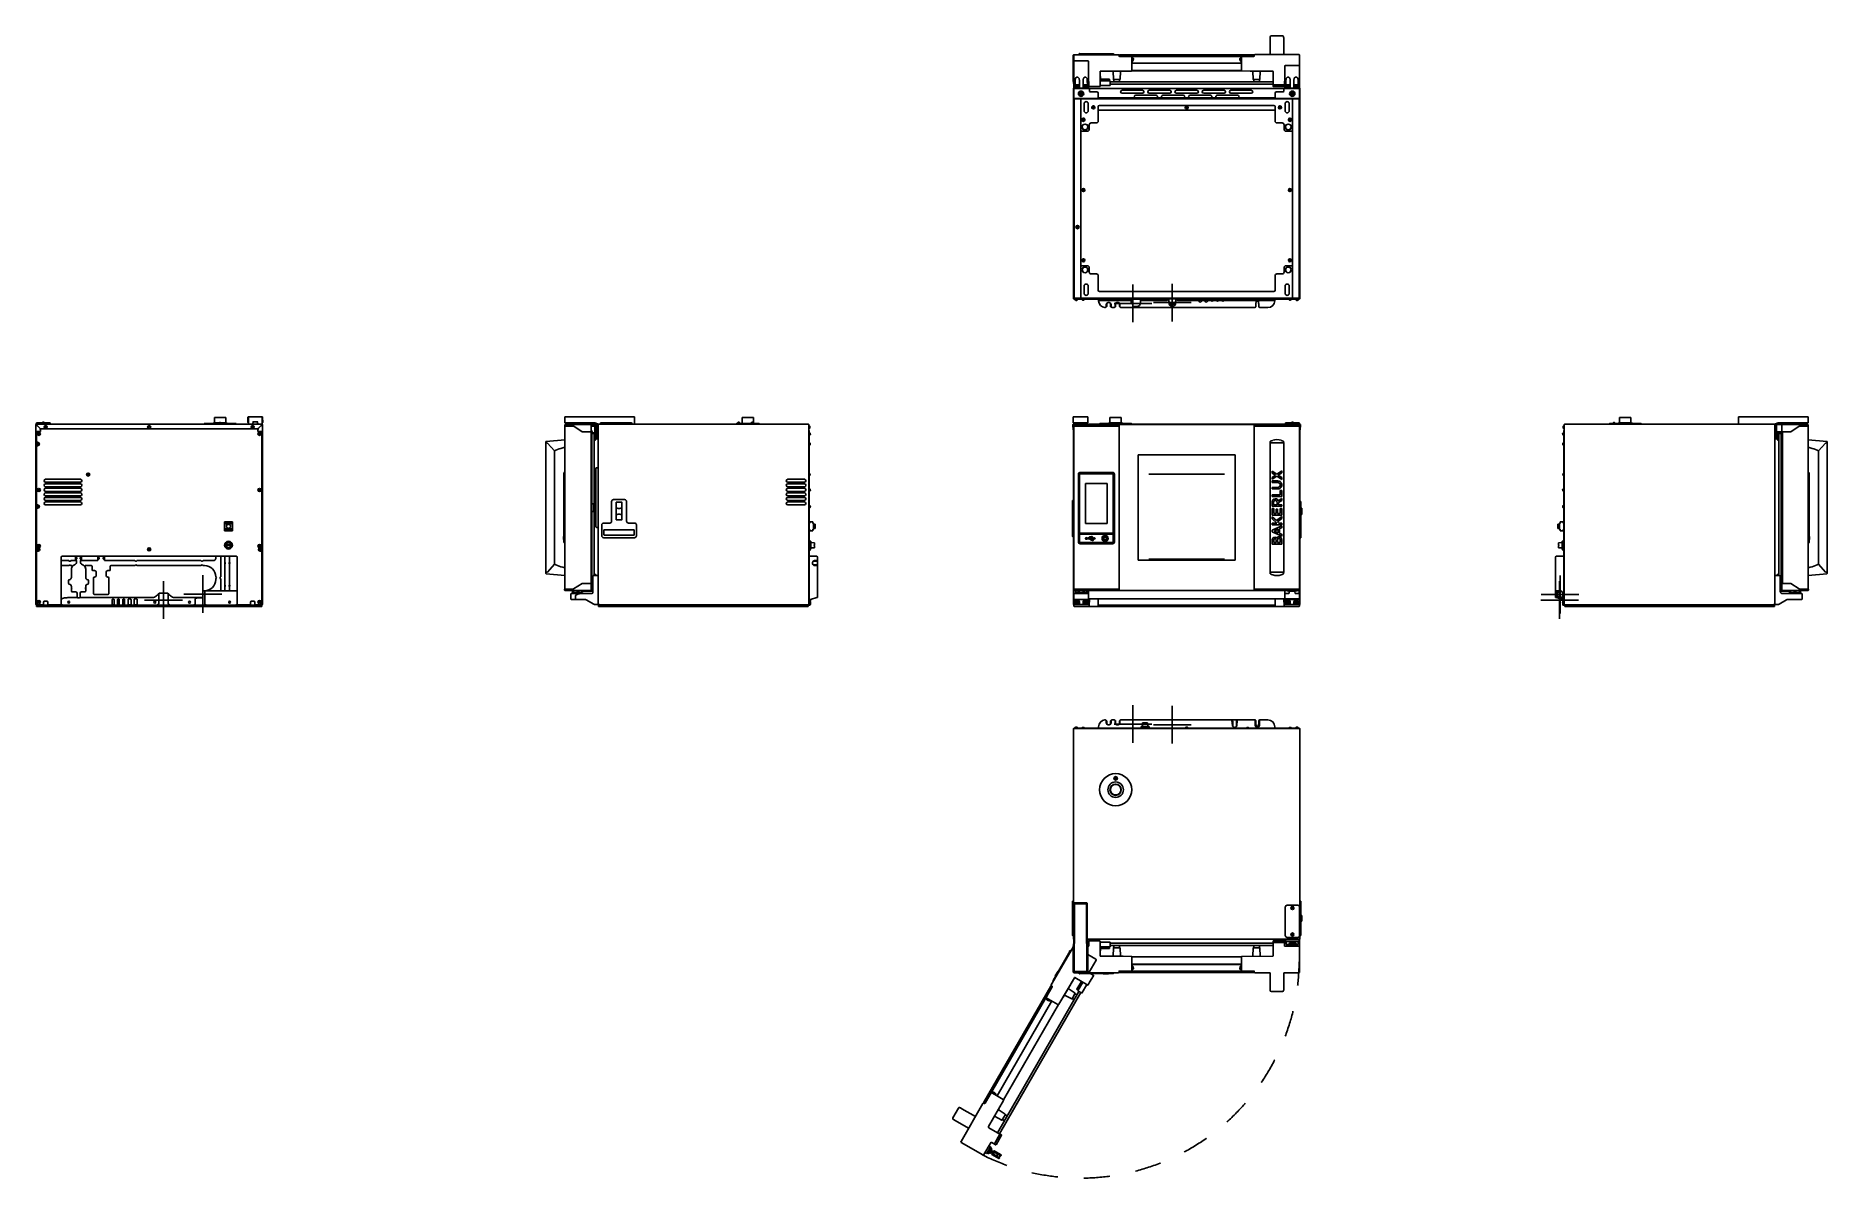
# Model space of a CAD drawing. Header units: millimetres. Extents: x -10733 to -5990, y 4098 to 7122.
import ezdxf

# ---------------------------------------------------------------- set-up
doc = ezdxf.new("R2010")
doc.units = ezdxf.units.MM
doc.header["$LTSCALE"] = 346.5
doc.linetypes.add('HIDDEN', pattern=[0.2, 0.1, -0.1])
doc.layers.get('0').update_dxf_attribs({"linetype": 'CONTINUOUS'})
for name, color, linetype in [('ASSI', 7, 'CONTINUOUS'), ('COSMETICHE', 7, 'CONTINUOUS'), ('GEOM', 7, 'CONTINUOUS')]:
    doc.layers.add(name, color=color, linetype=linetype)

# ---------------------------------------------------------------- blocks, each defined once
blk = doc.blocks.new('A$C1DF54AF0')
at = {"color": 253, "linetype": 'HIDDEN', "ltscale": 15}
for p, q in [((318.9, 559.7), (261.1, 459.6)), ((261.1, 459.6), (318.9, 559.7)), ((265.8, 471.7), (311, 550)), ((309.5, 549.5), (309.8, 550)), ((309.8, 550), (310.7, 549.5)), ((310.9, 549.8), (310.1, 548.4)), ((313.3, 551.2), (311.2, 550.2)), ((313.3, 551.2), (312.3, 550.7)), ((313.7, 551.2), (313.9, 551.1)), ((357.9, 539.9), (379, 527.8)), ((379.7, 525), (361.2, 493)), ((271.6, 483.3), (278.8, 495.8)), ((271.9, 482.8), (271.7, 482.9)), ((279.4, 495.8), (279.2, 495.9)), ((322.3, 478.5), (281.4, 408.6)), ((322.3, 478.5), (292.5, 426.9)), ((357.6, 459.3), (323.6, 478.9)), ((361.6, 491.6), (372.2, 485.5)), ((372.6, 484.1), (362.6, 466.8)), ((82.3, 148.9), (259.8, 456.3)), ((263.2, 454.3), (85.7, 146.9)), ((118.4, 68.5), (334.3, 442.4)), ((339.5, 439.4), (123.6, 65.5)), ((247.5, 427), (263.5, 454.7)), ((250.7, 432.6), (248, 427.9)), ((248, 427.9), (250.7, 432.6)), ((261.1, 456.7), (262.9, 455.7)), ((263.1, 456.1), (261.8, 456.8)), ((261.8, 456.8), (263.1, 456.1)), ((265.7, 471.4), (265.8, 469)), ((266.7, 473.2), (265.8, 471.8)), ((265.8, 469), (265.8, 469)), ((265.9, 468.7), (266, 468.6)), ((266, 468.6), (266.3, 468.5)), ((292.5, 426.9), (292.2, 427.1)), ((315.3, 422.5), (295.8, 432.6)), ((324.3, 438.1), (305.8, 449.9)), ((316, 422.7), (324.5, 437.4)), ((324.2, 436.4), (327.5, 434.5)), ((328.9, 448.5), (340.7, 469)), ((329.2, 447.2), (332.3, 445.3)), ((344.6, 466.8), (331.5, 444)), ((331.5, 444), (342.3, 437.8)), ((355.5, 460.5), (342.3, 437.8)), ((360.6, 463.4), (358.3, 459.5)), ((362.6, 466.8), (360.6, 463.4)), ((117.5, 166.1), (262.5, 417.2)), ((134.6, 155.7), (280, 407.6)), ((247.9, 425.7), (278.7, 407.8)), ((248.2, 424.3), (248.7, 425.2)), ((249.5, 423.5), (248.2, 424.3)), ((248.8, 423.3), (248.9, 423.4)), ((249.3, 420.8), (249.3, 420.8)), ((249.4, 423.3), (249.9, 424.2)), ((250.6, 419.4), (250.9, 419.9)), ((250.8, 420.3), (250.8, 420.3)), ((251.8, 419.4), (251.5, 418.9)), ((253.1, 418.6), (253.1, 418.6)), ((253.3, 418.5), (253.3, 418.5)), ((254.7, 418), (254.7, 418)), ((258, 418.3), (258.6, 419.2)), ((259.1, 418), (258.2, 418.5)), ((261.2, 417.9), (260.6, 417.8)), ((316.7, 423.4), (320, 421.5)), ((80.1, 146.1), (22.1, 45.6)), ((82.6, 147.5), (84.4, 146.5)), ((82.8, 146.8), (84.1, 146.1)), ((82.8, 146.8), (84.1, 146.1)), ((98.3, 168.6), (85.5, 146.4)), ((94.8, 84.5), (134.5, 154)), ((98.3, 168.6), (101, 173.3)), ((103.7, 174), (104.2, 174.9)), ((103.7, 174), (116.3, 166.8)), ((104.2, 174.9), (105.5, 174.1)), ((105.7, 174.4), (105.1, 173.5)), ((105.4, 174.9), (105.3, 174.7)), ((105.3, 174.3), (105.3, 174.2)), ((107.8, 175.6), (107.8, 175.7)), ((109, 174.7), (109, 174.7)), ((109.3, 174.7), (109.6, 175.2)), ((110.5, 174.7), (110.2, 174.2)), ((110.6, 174), (110.6, 174.1)), ((111.8, 173.4), (111.8, 173.3)), ((112.9, 172.4), (112.9, 172.4)), ((114.3, 169.4), (113.8, 168.5)), ((115.1, 168.6), (114.2, 169.1)), ((116.2, 166.8), (116.1, 167.4)), ((116.3, 166.8), (133.7, 156.7)), ((15.3, 133.8), (0.4, 108)), ((1.5, 103.9), (1.5, 103.9)), ((6.6, 100.8), (2.5, 103.4)), ((42.1, 80.3), (6.6, 100.8)), ((19.3, 134.8), (19.3, 134.7)), ((24.6, 131.9), (20.3, 134.2)), ((60.1, 111.4), (24.6, 131.9)), ((130.3, 102), (110.8, 112.2)), ((139.3, 117.7), (120.8, 129.5)), ((131, 102.2), (139.5, 117)), ((131.7, 103), (135, 101.1)), ((139.2, 116), (142.5, 114.1)), ((95.5, 81.8), (125.2, 64.6)), ((125.2, 64.3), (110.5, 38.7)), ((110.6, 38.8), (125.4, 64.3)), ((129.2, 61.9), (114.7, 36.7)), ((125.5, 64.4), (125.4, 64.5)), ((125.7, 64.4), (129, 62.5)), ((22.8, 42.9), (80, 9.9)), ((101.5, 43.1), (82.7, 10.6)), ((90.2, 13.7), (85.9, 16.2)), ((90.2, 13.7), (100.2, 31)), ((93, 14.4), (90.2, 13.7)), ((93, 14.4), (101, 28.3)), ((94.7, 13.4), (93, 14.4)), ((102.7, 27.3), (94.7, 13.4)), ((96.1, 13.8), (94.7, 13.4)), ((100.2, 31), (95.9, 33.5)), ((103.1, 25.9), (96.1, 13.8)), ((97.1, 15.6), (99.7, 14.1)), ((97.1, 15.6), (97.1, 15.6)), ((104.6, 22.6), (99.7, 14.1)), ((99.7, 14.1), (99.7, 14.1)), ((101, 28.3), (100.2, 31)), ((104.6, 13.5), (100.7, 15.7)), ((102.7, 27.3), (101, 28.3)), ((102, 24.1), (104.6, 22.6)), ((102, 24.1), (102, 24.1)), ((102.1, 43.3), (110.2, 38.7)), ((103.1, 25.9), (102.7, 27.3)), ((103.3, 14.2), (106.3, 19.4)), ((107.6, 18.7), (103.7, 20.9)), ((103.9, 11.2), (109.2, 20.4)), ((104, 10.5), (122.2, 0)), ((104.6, 22.6), (104.6, 22.6)), ((109.8, 20.6), (128, 10.1)), ((110.4, 38.5), (113.6, 36.7)), ((123.9, 2.3), (110.4, 10.1)), ((114, 36.6), (110.7, 38.4)), ((113.4, 15.3), (126.9, 7.5)), ((119.1, 11.7), (116.4, 6.9)), ((123, 2.9), (116.5, 6.7)), ((126, 8), (119.4, 11.8)), ((124, 2.1), (122.9, 0.2)), ((126.1, 7.7), (123.3, 2.9)), ((128.2, 9.4), (127.2, 7.6))]:
    blk.add_line(p, q, dxfattribs=at)
for points in [[(313.4, 551.3), (313.4, 551.3), (313.3, 551.3), (313.3, 551.2), (313.3, 551.2), (313.3, 551.2)], [(313.6, 551.3), (313.5, 551.3), (313.5, 551.3), (313.5, 551.3), (313.4, 551.3)], [(313.7, 551.2), (313.7, 551.2), (313.7, 551.2), (313.6, 551.3), (313.6, 551.3)], [(265.8, 469), (265.9, 468.9), (265.9, 468.7)]]:
    blk.add_lwpolyline(points, dxfattribs=at)
for centre, radius, start, end in [((310.4, 549), 1, 150, 217.9757), ((308.8, 547.7), 1, 11.3088, 37.9757), ((311.4, 549.7), 0.5, 116.9322, 150.0007), ((271.8, 483.1), 0.25, 150, 240), ((271.6, 482.4), 0.5, 29.3637, 60), ((279.1, 495.7), 0.25, 60, 150), ((279.6, 496.2), 0.5, 240, 270.6363), ((249.7, 426.9), 2, 150, 151.9149), ((260.6, 455.8), 1, 60, 150), ((262.4, 454.8), 1, 330, 60), ((290.7, 427.9), 2, 299.9657, 330), ((324.1, 436.2), 0.25, 60, 150), ((324.1, 437.7), 0.5, 330, 57.5), ((326, 431.9), 3, 19.2588, 60), ((329.8, 448), 1, 150, 239), ((357.8, 459.7), 0.5, 240, 329.5), ((249.1, 423.1), 0.4, 150, 180.3012), ((253.5, 423.1), 4.8, 180.3012, 208.6273), ((249.2, 423.2), 0.4, 60, 150), ((250.5, 422.7), 1.25, 150, 211.3979), ((253.5, 423.1), 4.75, 208.4659, 211.0313), ((257.1, 426.7), 9.08, 211.3979, 225.3324), ((253.5, 423.1), 4.75, 211.0316, 211.9926), ((253.5, 423.1), 4.75, 211.9926, 213.3187), ((253.5, 423.1), 4.74, 213.3188, 214.4598), ((253.5, 423.1), 4.74, 214.4598, 215.4278), ((253.5, 423.1), 4.73, 215.4278, 216.6825), ((253.5, 423.1), 4.73, 216.6826, 217.4526), ((253.5, 423.1), 4.72, 217.4524, 218.9975), ((253.5, 423.1), 4.72, 218.9977, 219.4819), ((253.5, 423.1), 4.7, 219.4813, 221.5344), ((250.1, 424.1), 0.25, 60, 150), ((253.5, 423), 4.68, 221.535, 222.6227), ((253.4, 423), 4.67, 222.6228, 223.6051), ((253.4, 423), 4.64, 223.6036, 225.6824), ((251.4, 421.3), 2.01, 232.7256, 234.8598), ((251.4, 421.3), 1.98, 234.8627, 235.7144), ((251.4, 421.3), 1.97, 235.714, 236.9766), ((251.4, 421.3), 1.96, 236.9771, 238.0037), ((251.4, 421.2), 1.95, 238.0037, 239.0738), ((251.4, 421.2), 1.95, 239.0741, 241.1541), ((251.4, 421.2), 1.95, 241.1545, 242.3767), ((251.4, 421.3), 1.98, 244.6009, 245.2558), ((251.4, 421.3), 1.97, 243.2167, 244.6016), ((251.4, 421.3), 1.96, 242.3765, 243.2159), ((251.4, 421.3), 2.01, 245.2585, 247.2741), ((257, 426.7), 8.95, 225.6057, 227.3692), ((253.2, 422.9), 3.79, 232.4013, 239.9911), ((257, 426.7), 8.95, 227.3743, 235.8008), ((253.2, 422.9), 3.79, 240.0089, 247.5987), ((252.7, 420.5), 2.01, 232.7259, 234.7415), ((252.7, 420.5), 1.98, 234.7442, 235.3991), ((252.7, 420.5), 1.97, 235.3984, 236.7833), ((252.7, 420.5), 1.96, 236.7841, 237.6235), ((252.7, 420.5), 1.96, 237.6234, 238.8455), ((252.7, 420.5), 1.95, 240.9261, 241.9964), ((252.7, 420.5), 1.95, 238.8459, 240.9258), ((252.7, 420.5), 1.97, 243.0233, 244.286), ((252.7, 420.5), 1.96, 241.9964, 243.0228), ((252.7, 420.5), 1.98, 244.2856, 245.1372), ((252.7, 420.5), 2.01, 245.1401, 247.2744), ((253.2, 423.2), 4.64, 254.3176, 256.3964), ((257, 426.7), 8.94, 235.8071, 236.6497), ((253.2, 423.2), 4.67, 256.3949, 257.3772), ((253.2, 423.2), 4.7, 258.4656, 260.5187), ((253.2, 423.2), 4.68, 257.3773, 258.465), ((257.1, 426.7), 8.79, 237.391, 242.609), ((253.2, 423.2), 4.72, 260.5181, 261.0023), ((253.2, 423.2), 4.72, 261.0025, 262.5476), ((253.2, 423.3), 4.73, 263.3175, 264.5722), ((253.2, 423.2), 4.73, 262.5474, 263.3174), ((253.2, 423.3), 4.74, 264.5722, 265.5402), ((253.2, 423.3), 4.74, 265.5402, 266.6812), ((253.2, 423.3), 4.75, 266.6813, 268.0074), ((253.2, 423.3), 4.75, 268.0074, 268.9647), ((257.1, 426.6), 8.94, 243.3503, 244.1929), ((253.2, 423.3), 4.75, 269.3591, 271.534), ((253.2, 423.3), 4.75, 268.9647, 269.359), ((253.2, 423.3), 4.8, 271.3727, 272.1438), ((257.2, 426.6), 8.95, 244.1992, 252.6256), ((257.2, 426.6), 8.95, 252.6308, 254.3943), ((257.1, 426.7), 9.08, 254.6676, 268.6021), ((256.9, 418.9), 1.25, 268.6021, 330), ((258.3, 419.3), 0.25, 330, 60), ((260.1, 419.7), 2, 240, 285), ((279.7, 409.6), 2, 240.0246, 247.313), ((279.7, 409.6), 2.02, 247.3031, 254.2295), ((279.7, 409.6), 2, 254.26, 266.9601), ((279.7, 409.6), 2, 266.9728, 329.7545), ((315.6, 422.9), 0.5, 242.5, 330), ((316.8, 423.6), 0.25, 150, 240), ((321.5, 424.1), 3, 240, 280.7412), ((83.1, 148.4), 1, 150, 240), ((84.9, 147.4), 1, 240, 330), ((105.4, 173.3), 0.25, 150, 240), ((105.6, 174.5), 0.4, 150, 240), ((105.7, 174.7), 0.4, 119.6988, 150), ((107.9, 170.9), 4.8, 91.3727, 119.6988), ((106.7, 173.8), 1.25, 88.6021, 150), ((106.6, 165.9), 9.08, 74.6676, 88.6021), ((107.9, 170.9), 4.75, 88.9687, 91.5341), ((107.9, 170.9), 4.75, 88.0074, 88.9684), ((107.9, 170.9), 4.75, 86.6813, 88.0074), ((107.9, 170.9), 4.74, 85.5402, 86.6812), ((107.9, 170.9), 4.74, 84.5722, 85.5402), ((107.9, 170.9), 4.73, 83.3175, 84.5722), ((107.9, 170.9), 4.73, 82.5474, 83.3174), ((107.9, 170.9), 4.72, 81.0025, 82.5476), ((107.9, 170.9), 4.72, 80.5181, 81.0023), ((107.9, 170.9), 4.7, 78.4656, 80.5187), ((107.9, 171), 4.68, 77.3773, 78.465), ((107.9, 171), 4.67, 76.3949, 77.3772), ((107.9, 171), 4.64, 74.3176, 76.3964), ((106.5, 166.1), 8.95, 72.6308, 74.3943), ((108.4, 173.6), 2.01, 65.1401, 67.2744), ((106.5, 166.1), 8.95, 64.1992, 72.6256), ((108.4, 173.6), 1.98, 64.2856, 65.1372), ((108.4, 173.6), 1.97, 63.0233, 64.286), ((108.4, 173.7), 1.96, 61.9964, 63.0228), ((108.4, 173.7), 1.95, 60.9261, 61.9964), ((107.9, 171.2), 3.79, 60.0089, 67.5987), ((108.4, 173.7), 1.95, 58.8459, 60.9258), ((108.4, 173.7), 1.96, 57.6234, 58.8455), ((108.4, 173.6), 1.98, 54.7442, 55.3991), ((108.4, 173.6), 1.97, 55.3984, 56.7833), ((108.4, 173.7), 1.96, 56.7841, 57.6235), ((108.4, 173.6), 2.01, 52.7259, 54.7415), ((107.9, 171.2), 3.79, 52.4013, 59.9911), ((106.6, 166.1), 8.94, 63.3503, 64.1929), ((109.7, 172.9), 2.01, 65.2585, 67.2741), ((109.7, 172.9), 1.98, 64.6009, 65.2558), ((109.7, 172.9), 1.97, 63.2167, 64.6016), ((109.7, 172.9), 1.96, 62.3765, 63.2159), ((109.7, 172.9), 1.95, 61.1545, 62.3767), ((106.6, 165.9), 8.79, 57.391, 62.609), ((109.7, 172.9), 1.95, 58.0037, 59.0738), ((109.7, 172.9), 1.95, 59.0741, 61.1541), ((109.7, 172.9), 1.97, 55.714, 56.9766), ((109.7, 172.9), 1.96, 56.9771, 58.0037), ((109.7, 172.9), 1.98, 54.8627, 55.7144), ((107.7, 171.1), 4.64, 43.6036, 45.6824), ((109.7, 172.9), 2.01, 52.7256, 54.8598), ((107.7, 171.1), 4.67, 42.6228, 43.6051), ((107.6, 171.1), 4.68, 41.535, 42.6227), ((107.6, 171.1), 4.7, 39.4813, 41.5344), ((107.6, 171.1), 4.72, 37.4524, 38.9975), ((107.6, 171.1), 4.72, 38.9977, 39.4819), ((107.6, 171.1), 4.73, 36.6826, 37.4526), ((107.6, 171.1), 4.73, 35.4278, 36.6825), ((107.6, 171.1), 4.74, 33.3188, 34.4598), ((107.6, 171.1), 4.74, 34.4598, 35.4278), ((107.6, 171.1), 4.75, 31.9926, 33.3187), ((107.6, 171.1), 4.75, 31.0316, 31.9926), ((106.7, 166), 8.94, 55.8071, 56.6497), ((107.6, 171.1), 4.75, 28.466, 30.6408), ((107.6, 171.1), 4.75, 30.641, 31.0316), ((106.7, 166), 8.95, 47.3743, 55.8008), ((107.6, 171.1), 4.8, 27.8562, 28.6273), ((106.7, 166), 8.95, 45.6057, 47.3692), ((106.6, 165.9), 9.08, 31.3979, 45.3324), ((113.6, 168.6), 0.25, 240, 330), ((113.2, 170), 1.25, 330, 31.3979), ((114.1, 166.8), 2, 15, 60), ((132.7, 155), 2, 330.25, 60), ((130.6, 102.5), 0.5, 242.5, 330), ((131.8, 103.2), 0.25, 150, 240), ((136.5, 103.7), 3, 240, 280.7412), ((139.1, 115.8), 0.25, 60, 150), ((139.1, 117.2), 0.5, 330, 57.5), ((141, 111.5), 3, 19.2588, 60), ((125.6, 64.2), 0.25, 59.9818, 150.0124), ((128.7, 62.1), 0.5, 330.0296, 60.0468), ((101.9, 42.8), 0.5, 60, 150), ((104.3, 11), 0.5, 150, 240), ((104.3, 13), 0.5, 330, 60), ((107.8, 19.1), 0.5, 240, 330), ((111.9, 12.7), 3, 60, 240), ((109.6, 20.2), 0.5, 60, 150), ((110.9, 38.7), 0.25, 149.9897, 240.0128), ((113.9, 37.1), 0.505, 240.0427, 255.2523), ((113.9, 37.1), 0.497, 255.2748, 258.0241), ((113.9, 37.1), 0.502, 258.0858, 275.9061), ((114.2, 37), 0.5, 240.0019, 329.9964), ((116.6, 6.8), 0.2, 150, 240), ((119.3, 11.6), 0.2, 60, 150), ((122.5, 0.5), 0.5, 240, 330), ((123.1, 3), 0.2, 240, 330), ((123.8, 2.2), 0.2, 330, 59.9982), ((125.9, 7.8), 0.2, 330, 60), ((127, 7.7), 0.2, 240.0018, 330), ((127.8, 9.7), 0.5, 330, 60)]:
    blk.add_arc(centre, radius, start, end, dxfattribs=at)
for centre, major_axis, ratio, start_param, end_param in [((378, 526), (2, -0.12), 0.99981, 5.819644, 7.390288), ((323.1, 478), (-0.257, 0.967), 0.999697, -0.783065, 0.783065), ((362.1, 492.5), (0.966, 0.259), 0.999695, 2.356347, 3.926839), ((371.7, 484.6), (0.966, 0.259), 0.999695, -0.785246, 0.785246), ((248.4, 426.5), (-0.866, 0.5), 0.999848, 6.283185, 7.853982), ((262.8, 458.6), (-1.93, -0.52), 0.999695, 5.497939, 7.068431), ((262.6, 455.2), (0.966, 0.259), 0.999695, -0.785246, 0.785246), ((81.8, 145.1), (-0.52, 1.93), 0.999695, -0.785246, 0.785246), ((84.6, 146.9), (-0.259, 0.966), 0.999695, 2.356347, 3.926839), ((102.7, 172.3), (-0.52, 1.93), 0.999695, -0.785246, 0.785246), ((3, 106.5), (2.9, 0.77), 0.998785, 2.357775, 3.925412), ((1.5, 103.9), (-1.3, 0.75), 0.034921, 3.885427, 4.712457), ((17.8, 132.2), (-0.78, 2.9), 0.998785, -0.783819, 0.783817), ((19.3, 134.8), (-1.3, 0.75), 0.034921, 1.570728, 2.397759), ((96.5, 83.5), (1.93, 0.52), 0.999697, 2.358528, 3.924658), ((125, 64.4), (0.242, 0.065), 0.999695, -0.785246, 0.785246), ((23.8, 44.6), (1.93, 0.52), 0.999695, 2.356347, 3.926839), ((81, 11.6), (-0.52, 1.93), 0.999695, 2.356347, 3.926839), ((110.3, 38.9), (-0.065, 0.242), 0.999695, 2.356347, 3.926839)]:
    blk.add_ellipse(centre, major_axis=major_axis, ratio=ratio, start_param=start_param, end_param=end_param, dxfattribs=at)
for points in [[(265.8, 471.7), (265.7, 471.6), (265.7, 471.5), (265.7, 471.4)], [(252.1, 419.2), (252.2, 419.2), (252.3, 419.3), (252.4, 419.3)], [(111.6, 173.5), (111.5, 173.4), (111.4, 173.4), (111.3, 173.3)], [(125.2, 64.5), (125.3, 64.5), (125.3, 64.5), (125.4, 64.5)], [(110.3, 38.6), (110.3, 38.6), (110.3, 38.6), (110.4, 38.5)]]:
    blk.add_open_spline(points, degree=3, dxfattribs=at)
for points, knots in [([(252.1, 419.2), (252.1, 419.2), (252.1, 419.2), (252.1, 419.2), (252.1, 419.2)], [0, 0, 0, 0, 0.489527, 1, 1, 1, 1]), ([(253.1, 418.9), (253.1, 418.9), (253.1, 418.8), (253.1, 418.7), (253.1, 418.6)], [0, 0, 0, 0, 0.314454, 1, 1, 1, 1]), ([(110.6, 173.7), (110.6, 173.8), (110.6, 173.9), (110.6, 174), (110.6, 174)], [0, 0, 0, 0, 0.314454, 1, 1, 1, 1]), ([(111.6, 173.5), (111.6, 173.5), (111.6, 173.5), (111.6, 173.5), (111.6, 173.5)], [0, 0, 0, 0, 0.489527, 1, 1, 1, 1]), ([(97.3, 15.5), (97.3, 15.5), (97.3, 15.5), (97.3, 15.6), (97.4, 15.6), (97.4, 15.7)], [0, 0, 0, 0, 0.080516, 0.277772, 1, 1, 1, 1]), ([(99.6, 19.5), (99.1, 18.9), (98.3, 17.7), (97.7, 16.4), (97.4, 15.7)], [0, 0, 0, 0, 0.5, 1, 1, 1, 1]), ([(99.6, 19.5), (99.6, 19.5), (99.7, 19.6), (99.7, 19.7), (99.7, 19.7)], [0, 0, 0, 0, 0.234648, 1, 1, 1, 1]), ([(99.7, 14.4), (99.7, 14.3), (99.6, 14.2), (99.6, 14.2), (99.6, 14.1), (99.6, 14.1)], [0, 0, 0, 0, 0.722228, 0.919484, 1, 1, 1, 1]), ([(99.7, 19.7), (99.8, 19.8), (99.8, 19.9), (99.8, 19.9), (99.8, 20)], [0, 0, 0, 0, 0.765136, 1, 1, 1, 1]), ([(101.9, 18.2), (101.6, 17.5), (101, 16.2), (100.1, 14.9), (99.7, 14.4)], [0, 0, 0, 0, 0.5, 1, 1, 1, 1]), ([(102.1, 23.8), (101.6, 23.2), (100.8, 22), (100.1, 20.6), (99.8, 20)], [0, 0, 0, 0, 0.5, 1, 1, 1, 1]), ([(102, 18.4), (102, 18.4), (101.9, 18.3), (101.9, 18.2), (101.9, 18.2)], [0, 0, 0, 0, 0.765352, 1, 1, 1, 1]), ([(102.2, 18.6), (102.1, 18.6), (102.1, 18.5), (102, 18.5), (102, 18.4)], [0, 0, 0, 0, 0.234864, 1, 1, 1, 1]), ([(102.1, 23.8), (102.1, 23.8), (102.1, 23.9), (102.2, 24), (102.2, 24), (102.2, 24)], [0, 0, 0, 0, 0.722234, 0.919485, 1, 1, 1, 1]), ([(104.4, 22.5), (104.1, 21.8), (103.4, 20.4), (102.6, 19.2), (102.2, 18.6)], [0, 0, 0, 0, 0.5, 1, 1, 1, 1]), ([(104.5, 22.7), (104.5, 22.7), (104.5, 22.7), (104.4, 22.6), (104.4, 22.5), (104.4, 22.5)], [0, 0, 0, 0, 0.080515, 0.277766, 1, 1, 1, 1])]:
    blk.add_open_spline(points, degree=3, knots=knots, dxfattribs=at)

msp = doc.modelspace()

# ---------------------------------------------------------------- linework, layer by layer
at = {"color": 7, "linetype": 'Continuous'}
for p, q in [((-7986.5, 7070), (-7986.5, 7003)), ((-7985, 7004), (-7985, 7070)), ((-7983, 7072), (-7984.5, 7072)), ((-7983, 7072), (-7867, 7072)), ((-7867, 7072), (-7982.9, 7072)), ((-7972.7, 7072.4), (-7972.7, 7072.2)), ((-7972.7, 7072.2), (-7972.7, 7072)), ((-7970.5, 7073.9), (-7972.5, 7072.6)), ((-7970.5, 7073.9), (-7972.5, 7072.6)), ((-7972.5, 7072.6), (-7972.5, 7072.6)), ((-7970.3, 7074), (-7879.8, 7074)), ((-7970.1, 7074), (-7969.7, 7074)), ((-7969.7, 7074), (-7969.7, 7075)), ((-7969.7, 7075), (-7969.1, 7075)), ((-7957.1, 7074), (-7932.3, 7074)), ((-7907.5, 7074.2), (-7907.5, 7074.5)), ((-7907.3, 7074.7), (-7892.8, 7074.7)), ((-7892.5, 7074.2), (-7892.5, 7074.5)), ((-7881.3, 7074), (-7881.6, 7074)), ((-7880.4, 7074), (-7880.2, 7074)), ((-7880, 7074), (-7880, 7074)), ((-7877.6, 7072.6), (-7879.6, 7073.9)), ((-7879.6, 7073.9), (-7877.6, 7072.6)), ((-7877.5, 7072.6), (-7877.6, 7072.6)), ((-7877.5, 7072.5), (-7877.5, 7072.6)), ((-7877.4, 7072.5), (-7877.5, 7072.5)), ((-7877.4, 7072.3), (-7877.4, 7072.5)), ((-7877.4, 7072.2), (-7877.4, 7072.3)), ((-7877.4, 7072.2), (-7877.4, 7072)), ((-7865, 7070), (-7865, 7068.5)), ((-7865, 7070), (-7865, 7068.5)), ((-7865, 7070), (-7865, 7068.5)), ((-7864.5, 7070.5), (-7864.5, 7068.5)), ((-7832, 7067.5), (-7864, 7067.5)), ((-7863.5, 7071.5), (-7508.5, 7071.5)), ((-7509.5, 7067.5), (-7863.5, 7067.5)), ((-7831, 7030.9), (-7831, 7066.5)), ((-7541, 7031.1), (-7541, 7065.7)), ((-7539, 7067.7), (-7508, 7067.7)), ((-7507.5, 7070.5), (-7507.5, 7068.5)), ((-7507, 7070.2), (-7507, 7068.7)), ((-7507, 7070), (-7507, 7068.7)), ((-7507, 7068.7), (-7507, 7070)), ((-7505, 7072.2), (-7389, 7072.2)), ((-7465, 7072.2), (-7465, 7113)), ((-7429, 7072.2), (-7429, 7113)), ((-7387, 7070.2), (-7387, 7004.2)), ((-7984.5, 7053.6), (-7984.5, 6994.2)), ((-7947.5, 7055.6), (-7982.5, 7055.6)), ((-7945.5, 7014.4), (-7945.5, 7053.6)), ((-7915, 6988.3), (-7915, 7027.5)), ((-7914, 7028.5), (-7833, 7028.9)), ((-7914, 7028.5), (-7854.5, 7028.5)), ((-7880.1, 7006.5), (-7881, 7028.5)), ((-7862, 7006.5), (-7861.1, 7028.5)), ((-7854.5, 7028.5), (-7854.5, 7028.8)), ((-7540.3, 7029.6), (-7831.5, 7029.6)), ((-7540.6, 7029.8), (-7831.3, 7029.8)), ((-7830, 7065.5), (-7831, 7065.5)), ((-7831, 7051.1), (-7830.6, 7051.5)), ((-7541, 7049.8), (-7831, 7049.8)), ((-7829.7, 7064), (-7830.8, 7064)), ((-7829.7, 7054), (-7830.8, 7054)), ((-7830, 7064), (-7830, 7065.5)), ((-7830, 7052.9), (-7830, 7054)), ((-7829.4, 7064.5), (-7829.6, 7064.5)), ((-7827.8, 7061.3), (-7827.8, 7061.3)), ((-7827.8, 7056.7), (-7827.8, 7056.7)), ((-7827.6, 7062.8), (-7827.6, 7062.8)), ((-7827.6, 7061), (-7827, 7061)), ((-7827, 7060), (-7827.6, 7060)), ((-7827.6, 7059.6), (-7827.6, 7059.6)), ((-7827.6, 7058.2), (-7827.6, 7058.2)), ((-7545, 7061), (-7544.5, 7061)), ((-7544.5, 7060), (-7545, 7060)), ((-7544.5, 7062.8), (-7544.5, 7062.8)), ((-7544.5, 7058.7), (-7544.5, 7058.6)), ((-7544.5, 7058.2), (-7544.5, 7058.2)), ((-7544.5, 7058.1), (-7544.5, 7058.1)), ((-7544.5, 7058.1), (-7544.5, 7058.1)), ((-7544.2, 7061.5), (-7544.2, 7061.5)), ((-7544.2, 7056.9), (-7544.2, 7056.9)), ((-7544.2, 7056.7), (-7544.2, 7056.7)), ((-7542.6, 7064.5), (-7542.4, 7064.5)), ((-7542.3, 7064.2), (-7541.3, 7064.2)), ((-7542.3, 7054.2), (-7541.3, 7054.2)), ((-7542.3, 7054), (-7542, 7054)), ((-7542, 7064.2), (-7542, 7065.5)), ((-7541, 7065.5), (-7542, 7065.5)), ((-7542, 7052.9), (-7542, 7054.2)), ((-7541.1, 7051.2), (-7541.5, 7051.5)), ((-7541, 7050.3), (-7541, 7065.5)), ((-7541, 7050.4), (-7541, 7065.5)), ((-7459, 7028.8), (-7539.1, 7029.1)), ((-7517.6, 7029), (-7517.6, 7028.5)), ((-7458.1, 7028.5), (-7517.6, 7028.5)), ((-7510.1, 7006.5), (-7511, 7028.5)), ((-7492, 7006.5), (-7491.1, 7028.5)), ((-7457, 7026.8), (-7457, 6992.5)), ((-7426.5, 7041.6), (-7426.5, 6994.2)), ((-7389.5, 7043.6), (-7424.5, 7043.6)), ((-7387.5, 7014.4), (-7387.5, 7041.6)), ((-7986.5, 7003), (-7985, 6992)), ((-7986, 6982.8), (-7986, 6982.7)), ((-7986, 6982.8), (-7986, 6982.8)), ((-7986, 6982.7), (-7986, 6980.1)), ((-7986, 6426.5), (-7986, 6980.1)), ((-7985.2, 6980.1), (-7986, 6980.1)), ((-7985.2, 6982.7), (-7985.2, 6980.1)), ((-7985.1, 6979.7), (-7985.2, 6979.7)), ((-7985.1, 6983.6), (-7945.5, 6983.6)), ((-7985.1, 6982.8), (-7985.1, 6982.7)), ((-7945.5, 6982.8), (-7985.1, 6982.8)), ((-7985.1, 6979.7), (-7984.4, 6978.4)), ((-7985, 6992), (-7985, 6991.4)), ((-7985, 6992), (-7985, 6992)), ((-7985, 6991.4), (-7985, 6991.2)), ((-7985, 6991.2), (-7985, 6983.5)), ((-7984.5, 6994.2), (-7984.5, 6983.6)), ((-7984.4, 6981.6), (-7984.4, 6981.2)), ((-7984.4, 6956.9), (-7984.4, 6977.8)), ((-7984, 6982.3), (-7984, 6982.8)), ((-7983.4, 6982.6), (-7947.5, 6982.6)), ((-7981.2, 6992.3), (-7981.1, 7003.9)), ((-7981.2, 6986.9), (-7981.2, 6992.3)), ((-7970.4, 6986.4), (-7980.7, 6986.4)), ((-7980.5, 6986.8), (-7980.5, 6987.4)), ((-7980.3, 6987.6), (-7970.7, 6987.6)), ((-7970.7, 6986.6), (-7980.3, 6986.6)), ((-7979.5, 6987.8), (-7979.5, 6992.1)), ((-7979.3, 6987.6), (-7971.7, 6987.6)), ((-7979, 6992.6), (-7972, 6992.6)), ((-7978, 6986.6), (-7978, 6986.5)), ((-7977.1, 7012.4), (-7974, 7012.4)), ((-7973, 6986.6), (-7973, 6986.5)), ((-7971.5, 6987.8), (-7971.5, 6992.1)), ((-7971, 6982.8), (-7971, 6982.6)), ((-7970.5, 6986.8), (-7970.5, 6987.4)), ((-7970, 7003.9), (-7969.9, 6992.3)), ((-7969.9, 6992.3), (-7969.9, 6986.9)), ((-7966, 6969.8), (-7966, 6971.1)), ((-7966, 6971.1), (-7965, 6971.1)), ((-7965, 6971.1), (-7965, 6969.8)), ((-7960.2, 6992.3), (-7960.1, 7003.9)), ((-7960.2, 6986.9), (-7960.2, 6992.3)), ((-7949.4, 6986.4), (-7959.7, 6986.4)), ((-7959.5, 6986.8), (-7959.5, 6987.4)), ((-7959.3, 6987.6), (-7949.7, 6987.6)), ((-7949.7, 6986.6), (-7959.3, 6986.6)), ((-7958.5, 6987.8), (-7958.5, 6992.1)), ((-7958.3, 6987.6), (-7950.7, 6987.6)), ((-7958, 6992.6), (-7951, 6992.6)), ((-7957, 6986.6), (-7957, 6986.5)), ((-7956.1, 7012.4), (-7953, 7012.4)), ((-7952, 6986.6), (-7952, 6986.5)), ((-7950.5, 6987.8), (-7950.5, 6992.1)), ((-7949.5, 6986.8), (-7949.5, 6987.4)), ((-7949, 7003.9), (-7948.9, 6992.3)), ((-7948.9, 6992.3), (-7948.9, 6986.9)), ((-7946.6, 6982.8), (-7947, 6982.6)), ((-7945.5, 6983.6), (-7945.5, 7014.4)), ((-7945.5, 6982.8), (-7945.5, 6983.6)), ((-7945.5, 6982.8), (-7944.5, 6982.8)), ((-7945, 7001), (-7945, 6988.7)), ((-7427.5, 6982.8), (-7944.5, 6982.8)), ((-7944, 6987.7), (-7924, 6987.7)), ((-7943.5, 6981.8), (-7943.5, 6976.1)), ((-7924.2, 6974.1), (-7941.5, 6974.1)), ((-7923.5, 6987.8), (-7920, 6987.7)), ((-7920, 6987.7), (-7915.5, 6987.8)), ((-7915, 7007.7), (-7891.4, 7007.7)), ((-7915, 7003.2), (-7888.8, 7003.2)), ((-7888.8, 6990.7), (-7915, 6990.7)), ((-7914.3, 7014.3), (-7914.3, 7014.3)), ((-7914.3, 7009.7), (-7914.3, 7009.7)), ((-7914.1, 7012.6), (-7914.1, 7012.6)), ((-7890.4, 7006.8), (-7890.3, 7003.2)), ((-7888.8, 6990.7), (-7888.8, 7003.2)), ((-7888.8, 7000), (-7457, 7000)), ((-7457, 6994), (-7888.8, 6994)), ((-7857, 6977.8), (-7803, 6977.8)), ((-7785, 6977.8), (-7731, 6977.8)), ((-7713, 6977.8), (-7659, 6977.8)), ((-7641, 6977.8), (-7587, 6977.8)), ((-7569, 6977.8), (-7515, 6977.8)), ((-7457, 6988.2), (-7457, 6992)), ((-7456.8, 6992.2), (-7427.3, 6992.2)), ((-7427.5, 6987.7), (-7456.5, 6987.7)), ((-7447.9, 6974.1), (-7430.5, 6974.1)), ((-7428.5, 6981.8), (-7428.5, 6976.1)), ((-7426.5, 6982.8), (-7427.5, 6982.8)), ((-7426.5, 7002.2), (-7427, 7002.2)), ((-7427, 7002.2), (-7427, 6992.2)), ((-7426.5, 7002), (-7427, 7002)), ((-7427, 6992), (-7427, 6988.2)), ((-7426.5, 6994.2), (-7426.5, 6983.6)), ((-7426.5, 6983.6), (-7386.9, 6983.6)), ((-7426.5, 6982.8), (-7426.5, 6983.6)), ((-7386.9, 6982.8), (-7426.5, 6982.8)), ((-7425.5, 6982.8), (-7425.1, 6982.6)), ((-7388.7, 6982.6), (-7424.6, 6982.6)), ((-7423.2, 6992.3), (-7423.1, 7003.9)), ((-7423.2, 6986.9), (-7423.2, 6992.3)), ((-7412.4, 6986.4), (-7422.7, 6986.4)), ((-7422.5, 6986.8), (-7422.5, 6987.4)), ((-7422.3, 6987.6), (-7412.7, 6987.6)), ((-7412.7, 6986.6), (-7422.3, 6986.6)), ((-7421.5, 6987.8), (-7421.5, 6992.1)), ((-7421.3, 6987.6), (-7413.7, 6987.6)), ((-7421, 6992.6), (-7414, 6992.6)), ((-7420, 6986.6), (-7420, 6986.5)), ((-7419.1, 7012.4), (-7416, 7012.4)), ((-7415, 6986.6), (-7415, 6986.5)), ((-7413.5, 6987.8), (-7413.5, 6992.1)), ((-7412.5, 6986.8), (-7412.5, 6987.4)), ((-7412, 7003.9), (-7411.9, 6992.3)), ((-7411.9, 6992.3), (-7411.9, 6986.9)), ((-7407, 6971.1), (-7406, 6971.1)), ((-7407, 6969.8), (-7407, 6971.1)), ((-7406, 6971.1), (-7406, 6969.8)), ((-7402.2, 6992.3), (-7402.1, 7003.9)), ((-7402.2, 6986.9), (-7402.2, 6992.3)), ((-7391.4, 6986.4), (-7401.7, 6986.4)), ((-7401.5, 6986.8), (-7401.5, 6987.4)), ((-7401.3, 6987.6), (-7391.7, 6987.6)), ((-7391.7, 6986.6), (-7401.3, 6986.6)), ((-7401, 6982.8), (-7401, 6982.6)), ((-7400.5, 6987.8), (-7400.5, 6992.1)), ((-7400.3, 6987.6), (-7392.7, 6987.6)), ((-7400, 6992.6), (-7393, 6992.6)), ((-7399, 6986.6), (-7399, 6986.5)), ((-7398.1, 7012.4), (-7395, 7012.4)), ((-7394, 6986.6), (-7394, 6986.5)), ((-7392.5, 6987.8), (-7392.5, 6992.1)), ((-7391.5, 6986.8), (-7391.5, 6987.4)), ((-7391, 7003.9), (-7390.9, 6992.3)), ((-7390.9, 6992.3), (-7390.9, 6986.9)), ((-7388, 6982.3), (-7388, 6982.8)), ((-7387.7, 6981.6), (-7387.7, 6981.2)), ((-7386.9, 6979.7), (-7387.7, 6978.4)), ((-7387.7, 6956.9), (-7387.7, 6977.8)), ((-7387.5, 6983.6), (-7387.5, 7014.4)), ((-7386.9, 6982.8), (-7386.9, 6982.7)), ((-7386.9, 6979.7), (-7386.8, 6979.7)), ((-7386.8, 6982.7), (-7386.8, 6980.1)), ((-7386.8, 6980.1), (-7386, 6980.1)), ((-7386, 6982.8), (-7386, 6982.8)), ((-7386, 6982.8), (-7386, 6982.7)), ((-7386, 6982.7), (-7386, 6980.1)), ((-7386, 6426.4), (-7386, 6980.1)), ((-7984, 6954.6), (-7984, 6428.6)), ((-7983.4, 6955.9), (-7975.5, 6955.9)), ((-7967, 6955.6), (-7983, 6955.6)), ((-7982, 6955.8), (-7971, 6955.8)), ((-7973.5, 6956), (-7973.5, 6956)), ((-7973.5, 6956), (-7921.5, 6956)), ((-7971.4, 6956), (-7971.3, 6955.8)), ((-7971, 6956), (-7971, 6955.8)), ((-7967.8, 6968.3), (-7967.8, 6969.3)), ((-7967.8, 6969.3), (-7966.5, 6969.3)), ((-7966.5, 6968.3), (-7967.8, 6968.3)), ((-7966.5, 6969.3), (-7966, 6969.8)), ((-7966, 6967.8), (-7966.5, 6968.3)), ((-7966, 6966.5), (-7966, 6967.8)), ((-7965, 6966.5), (-7966, 6966.5)), ((-7966, 6428.6), (-7966, 6954.6)), ((-7965, 6969.8), (-7964.5, 6969.3)), ((-7964.5, 6968.3), (-7965, 6967.8)), ((-7965, 6967.8), (-7965, 6966.5)), ((-7407, 6955.6), (-7965, 6955.6)), ((-7964.5, 6969.3), (-7963.2, 6969.3)), ((-7963.2, 6968.3), (-7964.5, 6968.3)), ((-7963.2, 6969.3), (-7963.2, 6968.3)), ((-7957.5, 6923.6), (-7957.5, 6942.6)), ((-7946.5, 6942.6), (-7946.5, 6923.6)), ((-7934, 6933.1), (-7935.3, 6933.1)), ((-7935.3, 6933.1), (-7935.3, 6932.1)), ((-7935.3, 6932.1), (-7934, 6932.1)), ((-7933.5, 6933.6), (-7934, 6933.1)), ((-7934, 6932.1), (-7933.5, 6931.6)), ((-7932.5, 6934.9), (-7933.5, 6934.9)), ((-7933.5, 6934.9), (-7933.5, 6933.6)), ((-7933.5, 6931.6), (-7933.5, 6930.3)), ((-7933.5, 6930.3), (-7932.5, 6930.3)), ((-7932.5, 6933.6), (-7932.5, 6934.9)), ((-7932, 6933.1), (-7932.5, 6933.6)), ((-7932.5, 6931.6), (-7932, 6932.1)), ((-7932.5, 6930.3), (-7932.5, 6931.6)), ((-7930.7, 6933.1), (-7932, 6933.1)), ((-7932, 6932.1), (-7930.7, 6932.1)), ((-7930.7, 6932.1), (-7930.7, 6933.1)), ((-7920.5, 6958), (-7920.5, 6958.2)), ((-7920.5, 6957.7), (-7920.5, 6958)), ((-7920.5, 6957.4), (-7920.5, 6957.7)), ((-7451.6, 6957.6), (-7920.5, 6957.6)), ((-7920.5, 6956.9), (-7920.5, 6957.4)), ((-7920.2, 6970.1), (-7920.2, 6959.1)), ((-7920, 6896.6), (-7920, 6934.6)), ((-7452, 6925.6), (-7920, 6925.6)), ((-7917, 6937.6), (-7455, 6937.6)), ((-7803, 6969.8), (-7857, 6969.8)), ((-7767, 6964.6), (-7821, 6964.6)), ((-7731, 6969.8), (-7785, 6969.8)), ((-7695, 6964.6), (-7749, 6964.6)), ((-7659, 6969.8), (-7713, 6969.8)), ((-7688.3, 6932.1), (-7688.3, 6933.1)), ((-7688.3, 6933.1), (-7687, 6933.1)), ((-7687, 6932.1), (-7688.3, 6932.1)), ((-7687, 6933.1), (-7686.5, 6933.6)), ((-7686.5, 6931.6), (-7687, 6932.1)), ((-7686.5, 6933.6), (-7686.5, 6934.9)), ((-7686.5, 6934.9), (-7685.5, 6934.9)), ((-7686.5, 6930.3), (-7686.5, 6931.6)), ((-7685.5, 6930.3), (-7686.5, 6930.3)), ((-7685.5, 6934.9), (-7685.5, 6933.6)), ((-7685.5, 6933.6), (-7685, 6933.1)), ((-7685, 6932.1), (-7685.5, 6931.6)), ((-7685.5, 6931.6), (-7685.5, 6930.3)), ((-7685, 6933.1), (-7683.7, 6933.1)), ((-7683.7, 6932.1), (-7685, 6932.1)), ((-7683.7, 6933.1), (-7683.7, 6932.1)), ((-7623, 6964.6), (-7677, 6964.6)), ((-7587, 6969.8), (-7641, 6969.8)), ((-7551, 6964.6), (-7605, 6964.6)), ((-7515, 6969.8), (-7569, 6969.8)), ((-7452, 6934.6), (-7452, 6896.6)), ((-7451.9, 6970.1), (-7451.9, 6959.1)), ((-7451.6, 6958.4), (-7451.6, 6958.3)), ((-7451.6, 6958.3), (-7451.6, 6958.1)), ((-7451.6, 6957.7), (-7451.6, 6957.3)), ((-7451.6, 6957.3), (-7451.6, 6956.9)), ((-7450.6, 6956), (-7398.5, 6956)), ((-7441.3, 6933.1), (-7440, 6933.1)), ((-7441.3, 6932.1), (-7441.3, 6933.1)), ((-7440, 6932.1), (-7441.3, 6932.1)), ((-7440, 6933.1), (-7439.5, 6933.6)), ((-7439.5, 6931.6), (-7440, 6932.1)), ((-7439.5, 6934.9), (-7438.5, 6934.9)), ((-7439.5, 6933.6), (-7439.5, 6934.9)), ((-7439.5, 6930.3), (-7439.5, 6931.6)), ((-7438.5, 6930.3), (-7439.5, 6930.3)), ((-7438.5, 6934.9), (-7438.5, 6933.6)), ((-7438.5, 6933.6), (-7438, 6933.1)), ((-7438, 6932.1), (-7438.5, 6931.6)), ((-7438.5, 6931.6), (-7438.5, 6930.3)), ((-7438, 6933.1), (-7436.7, 6933.1)), ((-7436.7, 6932.1), (-7438, 6932.1)), ((-7436.7, 6933.1), (-7436.7, 6932.1)), ((-7425.5, 6923.6), (-7425.5, 6942.6)), ((-7414.5, 6942.6), (-7414.5, 6923.6)), ((-7408.8, 6969.3), (-7407.5, 6969.3)), ((-7408.8, 6968.3), (-7408.8, 6969.3)), ((-7407.5, 6968.3), (-7408.8, 6968.3)), ((-7407.5, 6969.3), (-7407, 6969.8)), ((-7407, 6967.8), (-7407.5, 6968.3)), ((-7407, 6966.5), (-7407, 6967.8)), ((-7406, 6966.5), (-7407, 6966.5)), ((-7406, 6969.8), (-7405.5, 6969.3)), ((-7405.5, 6968.3), (-7406, 6967.8)), ((-7406, 6967.8), (-7406, 6966.5)), ((-7406, 6954.6), (-7406, 6428.6)), ((-7405.5, 6969.3), (-7404.2, 6969.3)), ((-7404.2, 6968.3), (-7405.5, 6968.3)), ((-7389, 6955.6), (-7405, 6955.6)), ((-7404.2, 6969.3), (-7404.2, 6968.3)), ((-7401, 6956), (-7401, 6955.8)), ((-7390, 6955.8), (-7401, 6955.8)), ((-7400.7, 6956), (-7400.8, 6955.8)), ((-7400.7, 6956), (-7400.8, 6955.8)), ((-7398.5, 6956), (-7398.5, 6956)), ((-7388.7, 6955.9), (-7396.6, 6955.9)), ((-7388, 6428.6), (-7388, 6954.6)), ((-7386, 6962.8), (-7387.7, 6962.8)), ((-7961.8, 6899.3), (-7961.8, 6900.3)), ((-7961.8, 6900.3), (-7960.5, 6900.3)), ((-7960.5, 6899.3), (-7961.8, 6899.3)), ((-7960.5, 6900.3), (-7960, 6900.8)), ((-7960, 6898.8), (-7960.5, 6899.3)), ((-7960, 6900.8), (-7960, 6902.1)), ((-7960, 6902.1), (-7959, 6902.1)), ((-7960, 6897.5), (-7960, 6898.8)), ((-7959, 6897.5), (-7960, 6897.5)), ((-7959, 6902.1), (-7959, 6900.8)), ((-7959, 6900.8), (-7958.5, 6900.3)), ((-7958.5, 6899.3), (-7959, 6898.8)), ((-7959, 6898.8), (-7959, 6897.5)), ((-7958.5, 6900.3), (-7957.2, 6900.3)), ((-7957.2, 6899.3), (-7958.5, 6899.3)), ((-7957.2, 6900.3), (-7957.2, 6899.3)), ((-7944, 6874.6), (-7944, 6886.6)), ((-7939, 6891.6), (-7925, 6891.6)), ((-7447, 6891.6), (-7433, 6891.6)), ((-7428, 6886.6), (-7428, 6874.6)), ((-7414.8, 6900.3), (-7413.5, 6900.3)), ((-7414.8, 6899.3), (-7414.8, 6900.3)), ((-7413.5, 6899.3), (-7414.8, 6899.3)), ((-7413.5, 6900.3), (-7413, 6900.8)), ((-7413, 6898.8), (-7413.5, 6899.3)), ((-7413, 6902.1), (-7412, 6902.1)), ((-7413, 6900.8), (-7413, 6902.1)), ((-7413, 6897.5), (-7413, 6898.8)), ((-7412, 6897.5), (-7413, 6897.5)), ((-7412, 6902.1), (-7412, 6900.8)), ((-7412, 6900.8), (-7411.5, 6900.3)), ((-7411.5, 6899.3), (-7412, 6898.8)), ((-7412, 6898.8), (-7412, 6897.5)), ((-7411.5, 6900.3), (-7410.2, 6900.3)), ((-7410.2, 6899.3), (-7411.5, 6899.3)), ((-7410.2, 6900.3), (-7410.2, 6899.3)), ((-7965, 6869.6), (-7949, 6869.6)), ((-7423, 6869.6), (-7407, 6869.6)), ((-7388, 6852.8), (-7386, 6852.8)), ((-7386, 6858.1), (-7386, 6858.1)), ((-7386, 6855.6), (-7386, 6855.6)), ((-7961.8, 6713.3), (-7961.8, 6714.3)), ((-7961.8, 6714.3), (-7960.5, 6714.3)), ((-7960.5, 6713.3), (-7961.8, 6713.3)), ((-7960.5, 6714.3), (-7960, 6714.8)), ((-7960, 6712.8), (-7960.5, 6713.3)), ((-7960, 6714.8), (-7960, 6716.1)), ((-7960, 6716.1), (-7959, 6716.1)), ((-7960, 6711.5), (-7960, 6712.8)), ((-7959, 6711.5), (-7960, 6711.5)), ((-7959, 6716.1), (-7959, 6714.8)), ((-7959, 6714.8), (-7958.5, 6714.3)), ((-7958.5, 6713.3), (-7959, 6712.8)), ((-7959, 6712.8), (-7959, 6711.5)), ((-7958.5, 6714.3), (-7957.2, 6714.3)), ((-7957.2, 6713.3), (-7958.5, 6713.3)), ((-7957.2, 6714.3), (-7957.2, 6713.3)), ((-7414.8, 6714.3), (-7413.5, 6714.3)), ((-7414.8, 6713.3), (-7414.8, 6714.3)), ((-7413.5, 6713.3), (-7414.8, 6713.3)), ((-7413.5, 6714.3), (-7413, 6714.8)), ((-7413, 6712.8), (-7413.5, 6713.3)), ((-7413, 6716.1), (-7412, 6716.1)), ((-7413, 6714.8), (-7413, 6716.1)), ((-7413, 6711.5), (-7413, 6712.8)), ((-7412, 6711.5), (-7413, 6711.5)), ((-7412, 6716.1), (-7412, 6714.8)), ((-7412, 6714.8), (-7411.5, 6714.3)), ((-7411.5, 6713.3), (-7412, 6712.8)), ((-7412, 6712.8), (-7412, 6711.5)), ((-7411.5, 6714.3), (-7410.2, 6714.3)), ((-7410.2, 6713.3), (-7411.5, 6713.3)), ((-7410.2, 6714.3), (-7410.2, 6713.3)), ((-7977.3, 6615.3), (-7977.3, 6616.3)), ((-7977.3, 6616.3), (-7976, 6616.3)), ((-7976, 6615.3), (-7977.3, 6615.3)), ((-7976, 6616.3), (-7975.5, 6616.8)), ((-7975.5, 6614.8), (-7976, 6615.3)), ((-7975.5, 6616.8), (-7975.5, 6618.1)), ((-7975.5, 6618.1), (-7974.5, 6618.1)), ((-7975.5, 6613.5), (-7975.5, 6614.8)), ((-7974.5, 6613.5), (-7975.5, 6613.5)), ((-7974.5, 6618.1), (-7974.5, 6616.8)), ((-7974.5, 6616.8), (-7974, 6616.3)), ((-7974, 6615.3), (-7974.5, 6614.8)), ((-7974.5, 6614.8), (-7974.5, 6613.5)), ((-7974, 6616.3), (-7972.7, 6616.3)), ((-7972.7, 6615.3), (-7974, 6615.3)), ((-7972.7, 6616.3), (-7972.7, 6615.3)), ((-7949, 6513.6), (-7965, 6513.6)), ((-7961.8, 6527.3), (-7961.8, 6528.3)), ((-7961.8, 6528.3), (-7960.5, 6528.3)), ((-7960.5, 6527.3), (-7961.8, 6527.3)), ((-7960.5, 6528.3), (-7960, 6528.8)), ((-7960, 6526.8), (-7960.5, 6527.3)), ((-7960, 6528.8), (-7960, 6530.1)), ((-7960, 6530.1), (-7959, 6530.1)), ((-7960, 6525.5), (-7960, 6526.8)), ((-7959, 6525.5), (-7960, 6525.5)), ((-7959, 6530.1), (-7959, 6528.8)), ((-7959, 6528.8), (-7958.5, 6528.3)), ((-7958.5, 6527.3), (-7959, 6526.8)), ((-7959, 6526.8), (-7959, 6525.5)), ((-7958.5, 6528.3), (-7957.2, 6528.3)), ((-7957.2, 6527.3), (-7958.5, 6527.3)), ((-7957.2, 6528.3), (-7957.2, 6527.3)), ((-7944, 6496.6), (-7944, 6508.6)), ((-7428, 6508.6), (-7428, 6496.6)), ((-7407, 6513.6), (-7423, 6513.6)), ((-7414.8, 6528.3), (-7413.5, 6528.3)), ((-7414.8, 6527.3), (-7414.8, 6528.3)), ((-7413.5, 6527.3), (-7414.8, 6527.3)), ((-7413.5, 6528.3), (-7413, 6528.8)), ((-7413, 6526.8), (-7413.5, 6527.3)), ((-7413, 6530.1), (-7412, 6530.1)), ((-7413, 6528.8), (-7413, 6530.1)), ((-7413, 6525.5), (-7413, 6526.8)), ((-7412, 6525.5), (-7413, 6525.5)), ((-7412, 6530.1), (-7412, 6528.8)), ((-7412, 6528.8), (-7411.5, 6528.3)), ((-7411.5, 6527.3), (-7412, 6526.8)), ((-7412, 6526.8), (-7412, 6525.5)), ((-7411.5, 6528.3), (-7410.2, 6528.3)), ((-7410.2, 6527.3), (-7411.5, 6527.3)), ((-7410.2, 6528.3), (-7410.2, 6527.3)), ((-7957.5, 6440.6), (-7957.5, 6459.6)), ((-7946.5, 6459.6), (-7946.5, 6440.6)), ((-7925, 6491.6), (-7939, 6491.6)), ((-7920, 6448.6), (-7920, 6486.6)), ((-7452, 6486.6), (-7452, 6448.6)), ((-7433, 6491.6), (-7447, 6491.6)), ((-7425.5, 6440.6), (-7425.5, 6459.6)), ((-7414.5, 6459.6), (-7414.5, 6440.6)), ((-7985.1, 6427.8), (-7985.2, 6427.8)), ((-7985.2, 6426.5), (-7985.2, 6427.4)), ((-7984, 6429.7), (-7985.1, 6427.8)), ((-7984, 6426.4), (-7985.1, 6426.4)), ((-7985.1, 6425.6), (-7715.6, 6425.6)), ((-7984, 6426.4), (-7984, 6428.6)), ((-7388, 6426.4), (-7984, 6426.4)), ((-7984, 6424.8), (-7984, 6425.6)), ((-7984, 6424.8), (-7832.5, 6424.8)), ((-7983, 6427.6), (-7967, 6427.6)), ((-7982, 6424.4), (-7982, 6424.2)), ((-7981.8, 6423.1), (-7981.8, 6423.2)), ((-7980.3, 6422.3), (-7980.3, 6422.4)), ((-7978.5, 6421.8), (-7978.5, 6422.4)), ((-7977.5, 6422.4), (-7977.5, 6421.8)), ((-7975.7, 6422.4), (-7975.7, 6422.3)), ((-7974, 6425.6), (-7974, 6426.4)), ((-7974, 6424.4), (-7974, 6424.2)), ((-7973.5, 6425.6), (-7973.5, 6426.4)), ((-7966, 6424.8), (-7966, 6425.6)), ((-7965, 6427.6), (-7407, 6427.6)), ((-7962.3, 6423.1), (-7962.3, 6423.2)), ((-7960.5, 6422.6), (-7960.5, 6423.2)), ((-7959.5, 6423.2), (-7959.5, 6422.6)), ((-7957.7, 6423.2), (-7957.7, 6423.1)), ((-7954, 6424.8), (-7954, 6425.6)), ((-7919, 6424.8), (-7919, 6420.8)), ((-7918.5, 6424.8), (-7833.8, 6424.8)), ((-7833.3, 6421.8), (-7918, 6421.8)), ((-7455, 6445.6), (-7917, 6445.6)), ((-7899.2, 6404.8), (-7898.5, 6404.8)), ((-7899, 6405.8), (-7899, 6410.8)), ((-7897.5, 6414.4), (-7897.5, 6405.8)), ((-7894, 6415.8), (-7891, 6415.8)), ((-7887.5, 6414.4), (-7887.5, 6405.8)), ((-7886, 6404.8), (-7886.5, 6404.8)), ((-7886, 6410.8), (-7886, 6404.8)), ((-7884, 6402.8), (-7877.5, 6402.8)), ((-7875.5, 6404.8), (-7875.5, 6410.8)), ((-7875.1, 6404.7), (-7874.9, 6404.8)), ((-7874, 6414.4), (-7874, 6405.8)), ((-7870.5, 6415.8), (-7867.5, 6415.8)), ((-7864, 6414.4), (-7864, 6405.8)), ((-7862.7, 6404.5), (-7862.4, 6404.2)), ((-7862.5, 6404.8), (-7862.5, 6410.8)), ((-7860.5, 6402.8), (-7505, 6402.8)), ((-7833.8, 6424.8), (-7807.7, 6424.8)), ((-7833.3, 6413.8), (-7833.3, 6424.8)), ((-7833.3, 6413.8), (-7830.3, 6413.5)), ((-7828.3, 6404.8), (-7828.3, 6408.3)), ((-7828.3, 6405.5), (-7818.3, 6405.5)), ((-7808.3, 6415.5), (-7808.3, 6424.8)), ((-7807.7, 6424.8), (-7799.6, 6424.8)), ((-7738, 6421.8), (-7806.3, 6421.8)), ((-7801.6, 6424.8), (-7801.6, 6425.6)), ((-7799.6, 6425.3), (-7799.6, 6424.8)), ((-7799.3, 6425.6), (-7736.3, 6425.6)), ((-7581, 6425.9), (-7747, 6425.9)), ((-7747, 6425.9), (-7747, 6425.6)), ((-7742.5, 6425.6), (-7742.5, 6425.9)), ((-7736.5, 6425.9), (-7736.5, 6425.6)), ((-7736, 6423.8), (-7736, 6425.9)), ((-7736, 6424.8), (-7734.5, 6424.8)), ((-7733.5, 6423.8), (-7733.5, 6415.8)), ((-7733.5, 6416.9), (-7731.6, 6416.9)), ((-7733, 6423.9), (-7733, 6425.9)), ((-7730.9, 6416.8), (-7730.9, 6416.8)), ((-7717.1, 6416.8), (-7717.2, 6416.8)), ((-7717.2, 6416.8), (-7717.2, 6416.8)), ((-7717.1, 6416.8), (-7717.1, 6416.8)), ((-7716.5, 6416.9), (-7714.5, 6416.9)), ((-7715, 6425.9), (-7715, 6423.9)), ((-7714.5, 6423.8), (-7714.5, 6415.8)), ((-7713.5, 6424.8), (-7712, 6424.8)), ((-7712, 6423), (-7712, 6425.9)), ((-7711.8, 6425.6), (-7654.3, 6425.6)), ((-7711.5, 6425.6), (-7711.5, 6425.9)), ((-7654, 6421.8), (-7710, 6421.8)), ((-7705.5, 6425.6), (-7705.5, 6425.9)), ((-7701, 6425.9), (-7701, 6425.6)), ((-7688.3, 6425.8), (-7688.6, 6425.8)), ((-7688.6, 6425.8), (-7688.6, 6425.6)), ((-7688.3, 6425.8), (-7688.3, 6425.6)), ((-7663.1, 6425.9), (-7657.2, 6425.9)), ((-7662.5, 6425.9), (-7657.7, 6425.9)), ((-7662.5, 6425.9), (-7662.5, 6425.9)), ((-7657.7, 6425.9), (-7657.7, 6425.9)), ((-7655.6, 6425.6), (-7655.6, 6425.7)), ((-7655.4, 6425.9), (-7646.6, 6425.9)), ((-7654.8, 6425.9), (-7650.1, 6425.9)), ((-7654.8, 6425.9), (-7654.8, 6425.9)), ((-7654, 6425.3), (-7654, 6424)), ((-7646.2, 6424), (-7654, 6424)), ((-7646.2, 6422.5), (-7654, 6422.5)), ((-7654, 6421.3), (-7654, 6422.5)), ((-7650.1, 6425.9), (-7650.1, 6425.9)), ((-7646.4, 6425.7), (-7646.4, 6424)), ((-7646.2, 6424), (-7646.2, 6425.3)), ((-7646.2, 6421.3), (-7646.2, 6422.5)), ((-7638, 6421.8), (-7646.2, 6421.8)), ((-7646, 6425.6), (-7638.3, 6425.6)), ((-7638, 6425.3), (-7638, 6424)), ((-7630.2, 6424), (-7638, 6424)), ((-7630.2, 6422.5), (-7638, 6422.5)), ((-7638, 6421.3), (-7638, 6422.5)), ((-7630.2, 6424), (-7630.2, 6425.3)), ((-7630.2, 6421.3), (-7630.2, 6422.5)), ((-7621.1, 6421.8), (-7630.2, 6421.8)), ((-7630, 6425.6), (-7621.4, 6425.6)), ((-7621.1, 6425.3), (-7621.1, 6424)), ((-7616.1, 6424), (-7621.1, 6424)), ((-7616.1, 6422.5), (-7621.1, 6422.5)), ((-7621.1, 6422.3), (-7621.1, 6422.5)), ((-7607.1, 6421.8), (-7616.2, 6421.8)), ((-7616.1, 6424), (-7616.1, 6425.3)), ((-7616.1, 6422.3), (-7616.1, 6422.5)), ((-7615.9, 6425.6), (-7607.4, 6425.6)), ((-7607.1, 6425.3), (-7607.1, 6424)), ((-7602.1, 6424), (-7607.1, 6424)), ((-7602.1, 6422.5), (-7607.1, 6422.5)), ((-7607.1, 6422.3), (-7607.1, 6422.5)), ((-7593.1, 6421.8), (-7602.2, 6421.8)), ((-7602.1, 6424), (-7602.1, 6425.3)), ((-7602.1, 6422.3), (-7602.1, 6422.5)), ((-7601.9, 6425.6), (-7593.4, 6425.6)), ((-7593.1, 6425.3), (-7593.1, 6424)), ((-7588.1, 6424), (-7593.1, 6424)), ((-7588.1, 6422.5), (-7593.1, 6422.5)), ((-7593.1, 6422.3), (-7593.1, 6422.5)), ((-7455, 6421.8), (-7588.2, 6421.8)), ((-7588.1, 6424), (-7588.1, 6425.3)), ((-7588.1, 6424.8), (-7453.6, 6424.8)), ((-7588.1, 6422.3), (-7588.1, 6422.5)), ((-7587.9, 6425.6), (-7478.7, 6425.6)), ((-7503, 6406.4), (-7503, 6404.8)), ((-7497, 6419.3), (-7501, 6419.3)), ((-7495, 6404.8), (-7495, 6406.4)), ((-7470.8, 6402.8), (-7493, 6402.8)), ((-7492.5, 6425.6), (-7386.9, 6425.6)), ((-7478.5, 6425.3), (-7478.5, 6425.6)), ((-7478.5, 6425.3), (-7478.5, 6424.8)), ((-7467.6, 6424.8), (-7388, 6424.8)), ((-7453, 6420.8), (-7453, 6424.8)), ((-7414.3, 6423.1), (-7414.3, 6423.2)), ((-7412.5, 6422.6), (-7412.5, 6423.2)), ((-7411.5, 6423.2), (-7411.5, 6422.6)), ((-7409.7, 6423.2), (-7409.7, 6423.1)), ((-7405, 6427.6), (-7389, 6427.6)), ((-7398, 6424.4), (-7398, 6424.2)), ((-7396.3, 6422.3), (-7396.3, 6422.4)), ((-7394.5, 6421.8), (-7394.5, 6422.4)), ((-7393.5, 6422.4), (-7393.5, 6421.8)), ((-7391.7, 6422.4), (-7391.7, 6422.3)), ((-7390.2, 6423.2), (-7390.2, 6423.1)), ((-7390, 6424.4), (-7390, 6424.2)), ((-7386.9, 6427.8), (-7388, 6429.7)), ((-7388, 6426.4), (-7388, 6428.6)), ((-7386.9, 6426.4), (-7388, 6426.4)), ((-7388, 6424.8), (-7388, 6425.6)), ((-7386.9, 6427.8), (-7386.8, 6427.8)), ((-7386, 6427.4), (-7386.8, 6427.4)), ((-7386.8, 6426.5), (-7386.8, 6427.4)), ((-7386, 6426.4), (-7386, 6426.4)), ((-10731.5, 6095.2), (-10731.5, 6093.9)), ((-10714.8, 6098.6), (-10714.8, 6098.7)), ((-10713, 6098.6), (-10713, 6099.2)), ((-10712, 6099.2), (-10712, 6098.6)), ((-10710.2, 6098.7), (-10710.2, 6098.6)), ((-10693.5, 6095.2), (-10693.6, 6093.9)), ((-10246.8, 6097.6), (-10246.8, 6097.7)), ((-10245, 6097.6), (-10245, 6098.2)), ((-10244, 6098.2), (-10244, 6097.6)), ((-10242.2, 6097.7), (-10242.2, 6097.6)), ((-10170.9, 6112.7), (-10171, 6098.7)), ((-10171, 6098.7), (-10171, 6098.4)), ((-10169.5, 6097.7), (-10170.3, 6097.7)), ((-10169.9, 6113.7), (-10133.2, 6113.7)), ((-10169.4, 6112.7), (-10169.5, 6094.7)), ((-10169.5, 6094.7), (-10169.5, 6094.4)), ((-10158.2, 6094.1), (-10157.6, 6100.2)), ((-10157.8, 6094.6), (-10157.8, 6097.9)), ((-10145.8, 6094.1), (-10157.3, 6094.1)), ((-10157.1, 6100.7), (-10146, 6100.7)), ((-10145.5, 6100.2), (-10144.8, 6094.1)), ((-10145.2, 6097.9), (-10145.3, 6094.6)), ((-10133.5, 6094.7), (-10133.7, 6112.7)), ((-10132.8, 6097.7), (-10133.6, 6097.7)), ((-10133.5, 6094.4), (-10133.5, 6094.7)), ((-10132.2, 6112.7), (-10132, 6098.7)), ((-10132, 6098.7), (-10132, 6098.4)), ((-9331.7, 6097.8), (-9254.3, 6097.8)), ((-9331.4, 6092.8), (-9248.3, 6092.8)), ((-9331.3, 6113.8), (-9148.6, 6113.8)), ((-9284, 6096.3), (-9310.9, 6096.3)), ((-9308.6, 6088.5), (-9286.2, 6074.1)), ((-9288, 6097.3), (-9288, 6096.3)), ((-9285.2, 6073.8), (-9262.4, 6073.8)), ((-9283.5, 6095.8), (-9283.4, 6092.8)), ((-9262.4, 6073.8), (-9264.4, 6073.8)), ((-9263.7, 6092.8), (-9263.8, 6092.8)), ((-9263.7, 6092.8), (-9263.7, 6092.8)), ((-9263.7, 6092.8), (-9263.7, 6092.8)), ((-9263.7, 6092.8), (-9263.7, 6092.8)), ((-9263.7, 6092.8), (-9263.7, 6092.8)), ((-9262.8, 6091.8), (-9262.4, 6073.8)), ((-9262.5, 6091.8), (-9262.4, 6088.8)), ((-9262.4, 6075.5), (-9262.4, 6088.8)), ((-9262.4, 6088.8), (-9252.3, 6088.8)), ((-9259.1, 6072), (-9262.4, 6077.8)), ((-9262.4, 5672.8), (-9262.4, 6073.8)), ((-9252.9, 6070.8), (-9262.4, 6070.8)), ((-9254.2, 6070.3), (-9260.7, 6070.3)), ((-9252.9, 6071.3), (-9257.8, 6071.3)), ((-9253.8, 6070.2), (-9253.8, 6070.8)), ((-9242.9, 6094), (-9252.6, 6097.5)), ((-9252.4, 6088.8), (-9252.5, 6092.6)), ((-9252.4, 6071.3), (-9252.5, 6088.5)), ((-9252.3, 6088.5), (-9252.5, 6088.5)), ((-9252.3, 6088.5), (-9252.5, 6088.5)), ((-9252.5, 6083.8), (-9252.3, 6083.8)), ((-9252.4, 6071.3), (-9252.4, 6071.3)), ((-9252.3, 6083.8), (-9252.3, 6092.5)), ((-9252, 6066.8), (-9252.3, 6083.8)), ((-9251.7, 6083.8), (-9252.1, 6083.8)), ((-9251.8, 6092.8), (-9251.8, 6092.8)), ((-9251.8, 6092.8), (-9248.9, 6092.8)), ((-9249.6, 6071.7), (-9250.7, 6082.9)), ((-9248.9, 6092.8), (-9248.9, 6092.8)), ((-9248.5, 6070.8), (-9248.6, 6070.8)), ((-9248.5, 6056.5), (-9248.5, 6090.3)), ((-9248, 6091.1), (-9248, 6092.5)), ((-9247.6, 6091.3), (-9244, 6091.4)), ((-9244, 6092.7), (-9244, 6092.8)), ((-9244, 5617.1), (-9244, 6092.7)), ((-9243.2, 6093.7), (-8686.8, 6093.7)), ((-9241.4, 6093.8), (-9241.9, 6093.8)), ((-9238.9, 6095.3), (-9238.9, 6094)), ((-9238.9, 6095.3), (-9238.9, 6095.3)), ((-9236.4, 6097.8), (-9156.4, 6097.8)), ((-9153.9, 6095.3), (-9154, 6094)), ((-9153.9, 6095.3), (-9153.9, 6095.3)), ((-9147.6, 6112.8), (-9147.4, 6094.8)), ((-9147.4, 6094.8), (-9147.5, 6094.5)), ((-8879, 6093.7), (-8879, 6094.7)), ((-8879, 6094.7), (-8817, 6094.7)), ((-8878, 6094.7), (-8878, 6096.2)), ((-8878, 6096.2), (-8818, 6096.2)), ((-8876, 6096.8), (-8876, 6096.6)), ((-8874.3, 6098.6), (-8874.3, 6098.7)), ((-8872.5, 6098.6), (-8872.5, 6099.2)), ((-8871.5, 6099.2), (-8871.5, 6098.6)), ((-8869.7, 6098.7), (-8869.7, 6098.6)), ((-8868, 6096.8), (-8868, 6096.6)), ((-8863, 6096.2), (-8863, 6111.8)), ((-8863, 6111.8), (-8833, 6111.8)), ((-8840, 6096.8), (-8840, 6096.6)), ((-8838.3, 6098.6), (-8838.3, 6098.7)), ((-8836.5, 6098.6), (-8836.5, 6099.2)), ((-8835.5, 6099.2), (-8835.5, 6098.6)), ((-8833.7, 6098.7), (-8833.7, 6098.6)), ((-8833, 6098.1), (-8833, 6111.8)), ((-8832, 6096.8), (-8832, 6096.6)), ((-8818, 6094.7), (-8818, 6096.2)), ((-8817, 6093.7), (-8817, 6094.7)), ((-8686, 5616.3), (-8686, 6092.8)), ((-8686, 6078), (-8685.3, 6075.5)), ((-8685.3, 6075.5), (-8686, 6078)), ((-8685.2, 6075), (-8686, 6075)), ((-8685.4, 6090.2), (-8685.6, 6090.2)), ((-8685.4, 6082.2), (-8685.6, 6082.2)), ((-8685.2, 6045.5), (-8685.2, 6075)), ((-8684.6, 6072.3), (-8684.8, 6072.3)), ((-8683.6, 6088.5), (-8683.6, 6088.5)), ((-8683.6, 6086.7), (-8683, 6086.7)), ((-8683, 6085.7), (-8683.6, 6085.7)), ((-8683.6, 6083.9), (-8683.6, 6083.9)), ((-8682.8, 6070.6), (-8682.8, 6070.6)), ((-7986.9, 6078.8), (-7987.5, 6091.9)), ((-7986.9, 6078.8), (-7986.1, 6078.8)), ((-7986.7, 6091.9), (-7986.1, 6078.8)), ((-7986.5, 6098.8), (-7986.4, 6112.8)), ((-7986.5, 6098.5), (-7986.5, 6098.8)), ((-7986, 6091.1), (-7986, 5618)), ((-7985.8, 6097.8), (-7948.3, 6097.8)), ((-7984.3, 6093.8), (-7985.7, 6093.8)), ((-7984.7, 6093), (-7985.7, 6093)), ((-7948.7, 6113.8), (-7985.4, 6113.8)), ((-7985, 6097.8), (-7985, 6095.4)), ((-7985, 6095.4), (-7985, 6094.8)), ((-7985, 6094.5), (-7985, 6094.8)), ((-7985, 5657.8), (-7985, 6088.8)), ((-7985, 6088.8), (-7865, 6088.8)), ((-7984.9, 6091.8), (-7984.9, 6088.8)), ((-7984.7, 6093.8), (-7984.7, 6092.3)), ((-7984.7, 6093.8), (-7984.7, 6092.3)), ((-7984.3, 6093.8), (-7979, 6093.8)), ((-7983.9, 6092.8), (-7388.1, 6092.8)), ((-7979, 6092.8), (-7979, 6095.8)), ((-7978.5, 6096.3), (-7951.6, 6096.3)), ((-7976.5, 6097.3), (-7976.5, 6096.3)), ((-7957.6, 6096.3), (-7957.6, 6097.3)), ((-7951, 6092.8), (-7951.1, 6095.8)), ((-7951.1, 6093.8), (-7949.8, 6093.8)), ((-7949.8, 6093.8), (-7386.3, 6093.8)), ((-7949, 6094.8), (-7949.1, 6094.5)), ((-7949, 6095.4), (-7949, 6097.8)), ((-7949, 6095.1), (-7949, 6095.4)), ((-7949, 6094.8), (-7949, 6095.1)), ((-7947.7, 6112.8), (-7947.5, 6098.8)), ((-7947.5, 6098.8), (-7947.6, 6098.5)), ((-7916.5, 6093.8), (-7916.5, 6094.8)), ((-7915, 6096.3), (-7833, 6096.3)), ((-7894.5, 6096.3), (-7889.5, 6097.8)), ((-7858.5, 6097.8), (-7889.5, 6097.8)), ((-7889, 6097.8), (-7889, 6111.8)), ((-7889, 6111.8), (-7859, 6111.8)), ((-7865.1, 6091.8), (-7865, 6088.8)), ((-7865, 6088.8), (-7865, 5976.8)), ((-7865, 5657.8), (-7865, 6088.8)), ((-7864.5, 6090.8), (-7864.5, 5655.8)), ((-7859, 6097.8), (-7859, 6111.8)), ((-7853.5, 6096.3), (-7858.5, 6097.8)), ((-7831.5, 6093.8), (-7831.5, 6094.8)), ((-7507.5, 5655.8), (-7507.5, 6090.8)), ((-7507.5, 6088.8), (-7387, 6088.8)), ((-7507, 6091.8), (-7507, 6088.8)), ((-7507, 6088.8), (-7387, 6088.8)), ((-7507, 5657.8), (-7507, 6088.8)), ((-7507, 5657.8), (-7507, 6088.8)), ((-7425, 6095.3), (-7425, 6094)), ((-7425, 6095.3), (-7425, 6095.3)), ((-7422.5, 6097.8), (-7389.5, 6097.8)), ((-7408.3, 6098.7), (-7408.3, 6098.8)), ((-7406.5, 6098.7), (-7406.5, 6099.3)), ((-7405.5, 6099.3), (-7405.5, 6098.7)), ((-7403.7, 6098.8), (-7403.7, 6098.7)), ((-7387.3, 6093.8), (-7386.3, 6093.8)), ((-7387.3, 6093.8), (-7387.3, 6092.4)), ((-7387.3, 6092.4), (-7387.3, 6093.8)), ((-7387.3, 6093), (-7386.3, 6093)), ((-7387, 6095.3), (-7387.1, 6094)), ((-7387.1, 6091.8), (-7387, 6088.8)), ((-7387, 6095.3), (-7387, 6095.3)), ((-7387, 5657.8), (-7387, 6088.8)), ((-7386, 6078.8), (-7385.3, 6091.9)), ((-7386, 6091.1), (-7386, 5618)), ((-7385.2, 6078.8), (-7386, 6078.8)), ((-7384.5, 6091.9), (-7385.2, 6078.8)), ((-6690.1, 6070.6), (-6690.1, 6070.6)), ((-6689.8, 6086.7), (-6689.3, 6086.7)), ((-6689.3, 6085.7), (-6689.8, 6085.7)), ((-6689.3, 6088.5), (-6689.3, 6088.5)), ((-6689.3, 6083.9), (-6689.3, 6083.9)), ((-6688.2, 6072.3), (-6688, 6072.3)), ((-6687.6, 6075.5), (-6686.8, 6078)), ((-6687.6, 6075.5), (-6686.8, 6078)), ((-6687.6, 5766.6), (-6687.6, 6075)), ((-6687.6, 6075), (-6686.8, 6075)), ((-6687.4, 6090.2), (-6687.2, 6090.2)), ((-6687.4, 6082.2), (-6687.2, 6082.2)), ((-6686.8, 5616.3), (-6686.8, 6092.8)), ((-6686.5, 6092.8), (-6686.8, 6092.8)), ((-6686.5, 6093.5), (-6686, 6092.9)), ((-6685.9, 6092.8), (-6686.5, 6092.8)), ((-6686, 6093.7), (-6686, 6092.8)), ((-6129.6, 6093.7), (-6686, 6093.7)), ((-6567.3, 6094.7), (-6567.3, 6093.7)), ((-6483.8, 6096.2), (-6565.8, 6096.2)), ((-6557.1, 6097.6), (-6557.1, 6097.7)), ((-6555.3, 6097.6), (-6555.3, 6098.2)), ((-6554.3, 6098.2), (-6554.3, 6097.6)), ((-6552.5, 6097.7), (-6552.5, 6097.6)), ((-6540.3, 6097.7), (-6545.3, 6096.2)), ((-6540.3, 6097.7), (-6509.3, 6097.7)), ((-6539.8, 6097.7), (-6539.8, 6111.8)), ((-6539.8, 6111.8), (-6509.8, 6111.8)), ((-6509.8, 6097.7), (-6509.8, 6111.8)), ((-6509.3, 6097.7), (-6504.3, 6096.2)), ((-6482.3, 6094.7), (-6482.3, 6093.7)), ((-6128.8, 6092.8), (-6128.8, 6092.7)), ((-6128.8, 6092.7), (-6128.8, 5617.1)), ((-9261.7, 6056.3), (-9262.4, 6056.3)), ((-9261.7, 6069.3), (-9261.7, 6056.3)), ((-9261.3, 6056.8), (-9260.7, 6068.3)), ((-9260.4, 5883.3), (-9260.4, 6068.3)), ((-9259.7, 6069.3), (-9259.4, 6069.3)), ((-9259.4, 6069.3), (-9255.4, 6069.3)), ((-9255.4, 6069.3), (-9255.1, 6069.3)), ((-9254.4, 6068.3), (-9254.4, 5881.3)), ((-9254.1, 6068.3), (-9253.5, 6056.8)), ((-9253.2, 6056.3), (-9253.2, 6068.3)), ((-9253.2, 6056.3), (-9251.2, 6056.3)), ((-9252.2, 6067.3), (-9253, 6068.1)), ((-9252.1, 6067.3), (-9252.2, 6067.3)), ((-9251.7, 6066.8), (-9252, 6066.8)), ((-9251.5, 6066.8), (-9248.5, 6069.8)), ((-9251.2, 6056.3), (-9251.2, 6067.2)), ((-9247.6, 6055.5), (-9244, 6055.4)), ((-8685.2, 6046.1), (-8686, 6046.1)), ((-8686, 6043.2), (-8686, 6043.2)), ((-8686, 6040), (-8686, 6040)), ((-8685.2, 6037.1), (-8686, 6037.1)), ((-8685.4, 6038), (-8685.4, 6045.2)), ((-8685.2, 5879.6), (-8685.2, 6037.7)), ((-8684.8, 6045.6), (-8685, 6045.6)), ((-8684.8, 6037.6), (-8685, 6037.6)), ((-8684.6, 6064.3), (-8684.8, 6064.3)), ((-8683, 6043.9), (-8682.9, 6043.9)), ((-8683, 6042.1), (-8682.4, 6042.1)), ((-8682.4, 6041.1), (-8683, 6041.1)), ((-8682.9, 6039.3), (-8683, 6039.3)), ((-8682.8, 6068.8), (-8682.2, 6068.8)), ((-8682.2, 6067.8), (-8682.8, 6067.8)), ((-8682.8, 6066), (-8682.8, 6066)), ((-7465, 6044.3), (-7429, 6044.3)), ((-7465, 5702.3), (-7465, 6044.3)), ((-7464.8, 6047.9), (-7464.9, 6044.3)), ((-7429.2, 6044.3), (-7429.3, 6047.9)), ((-7429, 5702.3), (-7429, 6044.3)), ((-6690.6, 6068.8), (-6690.1, 6068.8)), ((-6690.1, 6067.8), (-6690.6, 6067.8)), ((-6690.5, 6042.1), (-6689.9, 6042.1)), ((-6689.9, 6041.1), (-6690.5, 6041.1)), ((-6690.1, 6066), (-6690.1, 6066)), ((-6690, 6043.9), (-6689.9, 6043.9)), ((-6689.9, 6039.3), (-6690, 6039.3)), ((-6688.2, 6064.3), (-6688, 6064.3)), ((-6688.1, 6045.6), (-6687.9, 6045.6)), ((-6688.1, 6037.6), (-6687.9, 6037.6)), ((-7814.5, 6012.8), (-7814.5, 5733.8)), ((-7557.5, 6012.8), (-7814.5, 6012.8)), ((-7557.5, 5733.8), (-7557.5, 6012.8)), ((-8742, 5948.3), (-8698, 5948.3)), ((-8698, 5940.3), (-8742, 5940.3)), ((-8742, 5936.3), (-8698, 5936.3)), ((-8698, 5928.3), (-8742, 5928.3)), ((-8683.6, 5963.1), (-8683.6, 5963.1)), ((-8683.6, 5961.3), (-8683, 5961.3)), ((-8683, 5960.3), (-8683.6, 5960.3)), ((-8683.6, 5958.5), (-8683.6, 5958.5)), ((-7447.4, 5961.9), (-7459.5, 5969.9)), ((-7459.5, 5969.9), (-7459.5, 5964.6)), ((-7459.5, 5964.6), (-7451.1, 5959.1)), ((-7451.1, 5958.9), (-7459.5, 5953.3)), ((-7459.5, 5948.1), (-7447.4, 5956.1)), ((-7459.5, 5953.3), (-7459.5, 5948.1)), ((-7445.5, 5943.8), (-7459.5, 5943.8)), ((-7459.5, 5943.8), (-7459.5, 5939.6)), ((-7459.5, 5939.6), (-7445.7, 5939.6)), ((-7451.1, 5959.1), (-7451.1, 5958.9)), ((-7434.5, 5970.5), (-7447.4, 5961.9)), ((-7447.4, 5956.1), (-7434.5, 5947.5)), ((-7443.9, 5959.1), (-7434.5, 5965.2)), ((-7443.9, 5958.9), (-7443.9, 5959.1)), ((-7434.5, 5952.7), (-7443.9, 5958.9)), ((-7434.5, 5965.2), (-7434.5, 5970.5)), ((-7434.5, 5947.5), (-7434.5, 5952.7)), ((-6689.8, 5961.3), (-6689.3, 5961.3)), ((-6689.3, 5960.3), (-6689.8, 5960.3)), ((-6689.3, 5963.1), (-6689.3, 5963.1)), ((-6689.3, 5958.5), (-6689.3, 5958.5)), ((-8742, 5924.3), (-8698, 5924.3)), ((-8698, 5916.3), (-8742, 5916.3)), ((-8742, 5912.3), (-8698, 5912.3)), ((-8698, 5904.3), (-8742, 5904.3)), ((-8742, 5900.3), (-8698, 5900.3)), ((-8698, 5892.3), (-8742, 5892.3)), ((-8742, 5888.3), (-8698, 5888.3)), ((-8698, 5880.3), (-8742, 5880.3)), ((-8685.2, 5880.5), (-8686, 5880.5)), ((-8684.6, 5924), (-8684.8, 5924)), ((-8684.6, 5916), (-8684.8, 5916)), ((-8682.8, 5922.3), (-8682.8, 5922.3)), ((-8682.8, 5920.5), (-8682.2, 5920.5)), ((-8682.2, 5919.5), (-8682.8, 5919.5)), ((-8682.8, 5917.7), (-8682.8, 5917.7)), ((-7445.7, 5926.8), (-7459.5, 5926.8)), ((-7459.5, 5926.8), (-7459.5, 5922.6)), ((-7459.5, 5922.6), (-7445.5, 5922.6)), ((-7438.5, 5906.9), (-7459.5, 5906.9)), ((-7459.5, 5906.9), (-7459.5, 5902.7)), ((-7459.5, 5902.7), (-7434.5, 5902.7)), ((-7459.5, 5886), (-7459.5, 5876.7)), ((-7455.7, 5880.9), (-7455.7, 5886.2)), ((-7446.8, 5880.9), (-7455.7, 5880.9)), ((-7446.8, 5886.1), (-7446.8, 5880.9)), ((-7434.5, 5897.8), (-7443.6, 5891.2)), ((-7442.9, 5886.4), (-7434.5, 5892.4)), ((-7442.9, 5880.9), (-7442.9, 5886.4)), ((-7434.5, 5880.9), (-7442.9, 5880.9)), ((-7434.5, 5918.3), (-7438.5, 5918.3)), ((-7438.5, 5918.3), (-7438.5, 5906.9)), ((-7434.5, 5902.7), (-7434.5, 5918.3)), ((-7434.5, 5892.4), (-7434.5, 5897.8)), ((-7434.5, 5876.7), (-7434.5, 5880.9)), ((-7386, 5889.3), (-7384.5, 5889.3)), ((-7383.5, 5888.3), (-7383.5, 5794.3)), ((-6690.6, 5920.5), (-6690.1, 5920.5)), ((-6690.1, 5919.5), (-6690.6, 5919.5)), ((-6690.1, 5922.3), (-6690.1, 5922.3)), ((-6690.1, 5917.7), (-6690.1, 5917.7)), ((-6688.2, 5924), (-6688, 5924)), ((-6688.2, 5916), (-6688, 5916)), ((-10212, 5835.7), (-10233, 5835.7)), ((-10233, 5811.7), (-10233, 5835.7)), ((-10228.8, 5831.6), (-10228.8, 5835.7)), ((-10224.6, 5831.6), (-10224.6, 5835.7)), ((-10220.4, 5831.6), (-10220.4, 5835.7)), ((-10216.2, 5831.6), (-10216.2, 5835.7)), ((-10212, 5811.7), (-10212, 5835.7)), ((-8685.8, 5877.6), (-8686, 5877.6)), ((-8685.8, 5874.4), (-8686, 5874.4)), ((-8685.2, 5871.5), (-8686, 5871.5)), ((-8685.2, 5872.4), (-8685.2, 5879.6)), ((-8685.2, 5766.6), (-8685.2, 5872.4)), ((-8684.6, 5880), (-8684.8, 5880)), ((-8684.6, 5872), (-8684.8, 5872)), ((-8684.2, 5835.7), (-8684.2, 5833.4)), ((-8675.2, 5835.7), (-8684.2, 5835.7)), ((-8682.8, 5878.3), (-8682.8, 5878.3)), ((-8682.8, 5876.5), (-8682.2, 5876.5)), ((-8682.2, 5875.5), (-8682.8, 5875.5)), ((-8682.8, 5873.7), (-8682.8, 5873.7)), ((-8675.2, 5835.7), (-8675.2, 5831.4)), ((-7459.5, 5876.7), (-7434.5, 5876.7)), ((-7455.6, 5870.8), (-7459.5, 5870.8)), ((-7459.5, 5870.8), (-7459.5, 5853.3)), ((-7459.5, 5853.3), (-7434.5, 5853.3)), ((-7448.6, 5839.1), (-7459.5, 5849.1)), ((-7459.5, 5849.1), (-7459.5, 5843.8)), ((-7459.5, 5843.8), (-7447.3, 5832.3)), ((-7455.6, 5857.5), (-7455.6, 5870.8)), ((-7449, 5857.5), (-7455.6, 5857.5)), ((-7445.2, 5869.5), (-7449, 5869.5)), ((-7449, 5869.5), (-7449, 5857.5)), ((-7434.5, 5849.3), (-7448.6, 5839.1)), ((-7445.5, 5836), (-7434.5, 5844.3)), ((-7441.6, 5832.3), (-7445.5, 5836)), ((-7445.2, 5857.5), (-7445.2, 5869.5)), ((-7438.5, 5857.5), (-7445.2, 5857.5)), ((-7434.5, 5871.3), (-7438.5, 5871.3)), ((-7438.5, 5871.3), (-7438.5, 5857.5)), ((-7434.5, 5853.3), (-7434.5, 5871.3)), ((-7434.5, 5844.3), (-7434.5, 5849.3)), ((-7381.5, 5871.8), (-7383.5, 5871.8)), ((-7383.5, 5854.8), (-7381.5, 5854.8)), ((-7381, 5855.3), (-7381, 5871.3)), ((-6697.6, 5835.7), (-6697.6, 5831.4)), ((-6697.6, 5835.7), (-6688.6, 5835.7)), ((-6690.6, 5876.5), (-6690.1, 5876.5)), ((-6690.1, 5875.5), (-6690.6, 5875.5)), ((-6690.1, 5878.3), (-6690.1, 5878.3)), ((-6690.1, 5873.7), (-6690.1, 5873.7)), ((-6688.6, 5835.7), (-6688.6, 5833.4)), ((-6688.2, 5880), (-6688, 5880)), ((-6688.2, 5872), (-6688, 5872)), ((-10228.8, 5831.6), (-10233, 5831.6)), ((-10228.8, 5815.8), (-10233, 5815.8)), ((-10212, 5811.7), (-10233, 5811.7)), ((-10228.8, 5811.7), (-10228.8, 5815.8)), ((-10220.4, 5831.6), (-10224.6, 5831.6)), ((-10220.4, 5815.8), (-10224.6, 5815.8)), ((-10224.6, 5811.7), (-10224.6, 5815.8)), ((-10220.4, 5811.7), (-10220.4, 5815.8)), ((-10212, 5831.6), (-10216.2, 5831.6)), ((-10212, 5815.8), (-10216.2, 5815.8)), ((-10216.2, 5811.7), (-10216.2, 5815.8)), ((-8685.2, 5830.2), (-8685.2, 5817.2)), ((-8684.2, 5811.7), (-8684.2, 5814)), ((-8675.2, 5811.7), (-8684.2, 5811.7)), ((-8675.2, 5831.4), (-8674.4, 5831.6)), ((-8675.2, 5816), (-8675.2, 5811.7)), ((-8675.2, 5816), (-8674.4, 5815.8)), ((-8674.2, 5817.2), (-8674.2, 5830.2)), ((-8673.7, 5829), (-8674.2, 5828.5)), ((-8673.2, 5829), (-8674.2, 5829)), ((-8674.2, 5828.5), (-8673.8, 5828.5)), ((-8673.7, 5828.3), (-8674.2, 5827.4)), ((-8674.2, 5828.2), (-8674.2, 5828.2)), ((-8674.2, 5827.4), (-8673.8, 5827.3)), ((-8673.7, 5827.1), (-8674.2, 5825.8)), ((-8674.2, 5826.9), (-8674.1, 5827)), ((-8674.2, 5826.8), (-8674.2, 5826.9)), ((-8674.2, 5826.7), (-8674.2, 5826.8)), ((-8674.2, 5826.7), (-8674, 5826.7)), ((-8674.2, 5825.8), (-8673.8, 5825.7)), ((-8673.7, 5825.4), (-8674.2, 5824)), ((-8674.2, 5824), (-8673.8, 5823.8)), ((-8673.7, 5823.5), (-8674.2, 5822.2)), ((-8674.2, 5822.2), (-8673.8, 5822)), ((-8673.7, 5821.7), (-8674.2, 5820.5)), ((-8674.2, 5820.7), (-8674.2, 5820.7)), ((-8674.2, 5820.5), (-8674.2, 5820.5)), ((-8674.2, 5820.5), (-8673.8, 5820.3)), ((-8673.7, 5820.1), (-8674.2, 5819.2)), ((-8674.1, 5819.7), (-8674.2, 5820)), ((-8674.2, 5819.4), (-8674.1, 5819.5)), ((-8674.2, 5819.2), (-8673.8, 5819.1)), ((-8673.7, 5818.9), (-8674.2, 5818.5)), ((-8674.1, 5818.8), (-8674.2, 5818.9)), ((-8674.2, 5818.5), (-8673.8, 5818.4)), ((-8673.7, 5818.3), (-8674.2, 5818.3)), ((-8674.1, 5819.5), (-8674, 5819.7)), ((-8674, 5826.7), (-8674, 5826.7)), ((-8674, 5826.6), (-8674, 5826.7)), ((-8674, 5826.7), (-8674, 5826.7)), ((-8674, 5826.7), (-8674, 5826.7)), ((-8674, 5826.4), (-8674, 5826.6)), ((-8674, 5825.3), (-8674, 5825.3)), ((-8674, 5825.2), (-8674, 5825.3)), ((-8674, 5825.3), (-8673.9, 5825.3)), ((-8674, 5825.3), (-8673.9, 5825.3)), ((-8674, 5824.7), (-8674, 5825.2)), ((-8674, 5822.9), (-8674, 5823.7)), ((-8674, 5823.7), (-8674, 5823.7)), ((-8674, 5823.7), (-8674, 5823.7)), ((-8674, 5823.7), (-8673.5, 5823.7)), ((-8674, 5823.7), (-8673.5, 5823.7)), ((-8674, 5823.7), (-8673.5, 5823.7)), ((-8674, 5822.1), (-8674, 5821.4)), ((-8674, 5820.4), (-8674, 5820.2)), ((-8673.9, 5820.4), (-8673.8, 5820.3)), ((-8673.2, 5828.9), (-8673.8, 5828.5)), ((-8673.2, 5828.2), (-8673.8, 5827.3)), ((-8673.2, 5826.9), (-8673.8, 5825.7)), ((-8673.2, 5825.2), (-8673.8, 5823.8)), ((-8673.2, 5823.4), (-8673.8, 5822)), ((-8673.2, 5821.6), (-8673.8, 5820.3)), ((-8673.2, 5820), (-8673.8, 5819.1)), ((-8673.2, 5818.9), (-8673.8, 5818.4)), ((-8673.7, 5829), (-8673.2, 5828.9)), ((-8673.7, 5828.3), (-8673.2, 5828.2)), ((-8673.7, 5827.1), (-8673.2, 5826.9)), ((-8673.6, 5827.1), (-8673.7, 5827.1)), ((-8673.7, 5825.4), (-8673.2, 5825.2)), ((-8673.7, 5823.5), (-8673.2, 5823.4)), ((-8673.7, 5821.7), (-8673.2, 5821.6)), ((-8673.7, 5820.1), (-8673.2, 5820)), ((-8673.7, 5818.9), (-8673.2, 5818.9)), ((-8673.7, 5818.3), (-8673.2, 5818.3)), ((-8673.6, 5822.1), (-8673.5, 5822.1)), ((-8673.5, 5827), (-8673.5, 5827.3)), ((-8673.5, 5827), (-8673.5, 5827.2)), ((-8673.5, 5826), (-8673.5, 5825.3)), ((-8673.5, 5825.3), (-8673.5, 5826)), ((-8673.5, 5823.7), (-8673.5, 5824.5)), ((-8673.5, 5823.7), (-8673.5, 5824.5)), ((-8673.5, 5823.6), (-8673.5, 5823.7)), ((-8673.5, 5822.1), (-8673.5, 5822.7)), ((-8673.5, 5822.1), (-8673.5, 5822.7)), ((-8673.5, 5822.1), (-8673.5, 5822.1)), ((-8673.5, 5820.7), (-8673.5, 5821)), ((-8673.5, 5820.7), (-8673.5, 5821)), ((-8673.5, 5820.7), (-8673.5, 5820.7)), ((-8673.5, 5820.7), (-8673.2, 5820.7)), ((-8673.5, 5820.7), (-8673.5, 5820.7)), ((-8673.2, 5827.4), (-8673.4, 5827.7)), ((-8673.4, 5820.4), (-8673.2, 5820.5)), ((-8673.4, 5819.7), (-8673.4, 5819.7)), ((-8673.2, 5828.5), (-8673.3, 5828.6)), ((-8673.3, 5826.8), (-8673.2, 5826.9)), ((-8673.3, 5826.7), (-8673.2, 5826.7)), ((-8673.3, 5820.7), (-8673.3, 5820.7)), ((-8673.3, 5820.7), (-8673.3, 5820.5)), ((-8673.3, 5820.5), (-8673.2, 5820.5)), ((-8673.3, 5819.2), (-8673.2, 5819.2)), ((-8673.2, 5818), (-8673.2, 5829.3)), ((-8673.2, 5829.3), (-8669.2, 5829.3)), ((-8673.2, 5826.5), (-8669.2, 5826.5)), ((-8673.2, 5820.9), (-8669.2, 5820.9)), ((-8673.2, 5818), (-8669.2, 5818)), ((-8669.2, 5818), (-8669.2, 5829.3)), ((-7447.3, 5832.3), (-7459.5, 5832.3)), ((-7459.5, 5832.3), (-7459.5, 5828.1)), ((-7459.5, 5828.1), (-7434.5, 5828.1)), ((-7434.5, 5824.6), (-7459.5, 5813.6)), ((-7459.5, 5813.6), (-7459.5, 5809.1)), ((-7459.5, 5809.1), (-7434.5, 5798.1)), ((-7459.5, 5786), (-7459.5, 5776.3)), ((-7455.6, 5780.5), (-7455.6, 5785.9)), ((-7454.4, 5811.3), (-7444.1, 5815.9)), ((-7444.1, 5806.8), (-7454.4, 5811.3)), ((-7449.2, 5785.9), (-7449.2, 5780.5)), ((-7445.3, 5780.5), (-7445.3, 5786.6)), ((-7444.1, 5815.9), (-7444.1, 5806.8)), ((-7434.5, 5832.3), (-7441.6, 5832.3)), ((-7440.2, 5817.6), (-7434.5, 5820.1)), ((-7440.2, 5805.1), (-7440.2, 5817.6)), ((-7434.5, 5802.6), (-7440.2, 5805.1)), ((-7438.4, 5787.1), (-7438.4, 5780.5)), ((-7434.5, 5828.1), (-7434.5, 5832.3)), ((-7434.5, 5820.1), (-7434.5, 5824.6)), ((-7434.5, 5798.1), (-7434.5, 5802.6)), ((-7434.5, 5776.3), (-7434.5, 5787.2)), ((-7384.5, 5832.3), (-7386, 5832.3)), ((-7384.5, 5793.3), (-7386, 5793.3)), ((-6703.6, 5818), (-6703.6, 5829.3)), ((-6699.6, 5829.3), (-6703.6, 5829.3)), ((-6699.6, 5826.5), (-6703.6, 5826.5)), ((-6699.6, 5820.9), (-6703.6, 5820.9)), ((-6699.6, 5818), (-6703.6, 5818)), ((-6699.6, 5818), (-6699.6, 5829.3)), ((-6699.6, 5829), (-6698.6, 5829)), ((-6699.2, 5829), (-6699.6, 5828.9)), ((-6699.6, 5828.9), (-6699.1, 5828.5)), ((-6699.6, 5828.5), (-6699.5, 5828.6)), ((-6699.2, 5828.3), (-6699.6, 5828.2)), ((-6699.6, 5828.2), (-6699.1, 5827.3)), ((-6699.6, 5827.4), (-6699.5, 5827.7)), ((-6699.2, 5827.1), (-6699.6, 5826.9)), ((-6699.6, 5826.9), (-6699.1, 5825.7)), ((-6699.6, 5826.8), (-6699.6, 5826.9)), ((-6699.6, 5826.7), (-6699.6, 5826.7)), ((-6699.2, 5825.4), (-6699.6, 5825.2)), ((-6699.6, 5825.2), (-6699.1, 5823.8)), ((-6699.2, 5823.5), (-6699.6, 5823.4)), ((-6699.6, 5823.4), (-6699.1, 5822)), ((-6699.2, 5821.7), (-6699.6, 5821.6)), ((-6699.6, 5821.6), (-6699.1, 5820.3)), ((-6699.6, 5820.7), (-6699.6, 5820.7)), ((-6699.6, 5820.7), (-6699.6, 5820.5)), ((-6699.4, 5820.7), (-6699.6, 5820.7)), ((-6699.6, 5820.5), (-6699.6, 5820.5)), ((-6699.5, 5820.4), (-6699.6, 5820.5)), ((-6699.2, 5820.1), (-6699.6, 5820)), ((-6699.6, 5820), (-6699.1, 5819.1)), ((-6699.6, 5819.2), (-6699.6, 5819.2)), ((-6699.6, 5818.9), (-6699.1, 5818.4)), ((-6699.2, 5818.9), (-6699.6, 5818.9)), ((-6699.2, 5818.3), (-6699.6, 5818.3)), ((-6699.5, 5819.7), (-6699.5, 5819.7)), ((-6699.4, 5827), (-6699.4, 5827.3)), ((-6699.4, 5827), (-6699.4, 5827.2)), ((-6699.4, 5826), (-6699.4, 5825.3)), ((-6699.4, 5825.3), (-6699.4, 5826)), ((-6699.4, 5823.7), (-6699.4, 5824.5)), ((-6699.4, 5823.7), (-6699.4, 5824.5)), ((-6699.4, 5823.6), (-6699.4, 5823.7)), ((-6698.9, 5823.7), (-6699.4, 5823.7)), ((-6698.9, 5823.7), (-6699.4, 5823.7)), ((-6698.9, 5823.7), (-6699.4, 5823.7)), ((-6699.4, 5822.1), (-6699.4, 5822.7)), ((-6699.4, 5822.1), (-6699.4, 5822.7)), ((-6699.3, 5822.1), (-6699.4, 5822.1)), ((-6699.3, 5822.1), (-6699.4, 5822.1)), ((-6699.4, 5820.7), (-6699.4, 5821)), ((-6699.4, 5820.7), (-6699.4, 5821)), ((-6699.4, 5820.7), (-6699.4, 5820.7)), ((-6699.4, 5820.7), (-6699.4, 5820.7)), ((-6699.2, 5829), (-6698.6, 5828.5)), ((-6699.2, 5828.3), (-6698.6, 5827.4)), ((-6699.2, 5827.1), (-6698.6, 5825.8)), ((-6699.2, 5827.1), (-6699.2, 5827.1)), ((-6699.2, 5825.4), (-6698.6, 5824)), ((-6699.2, 5823.5), (-6698.6, 5822.2)), ((-6699.2, 5821.7), (-6698.6, 5820.5)), ((-6699.2, 5820.1), (-6698.6, 5819.2)), ((-6699.2, 5818.9), (-6698.6, 5818.5)), ((-6699.2, 5818.3), (-6698.6, 5818.3)), ((-6698.6, 5828.5), (-6699.1, 5828.5)), ((-6698.6, 5827.4), (-6699.1, 5827.3)), ((-6698.6, 5825.8), (-6699.1, 5825.7)), ((-6698.6, 5824), (-6699.1, 5823.8)), ((-6698.6, 5822.2), (-6699.1, 5822)), ((-6698.6, 5820.5), (-6699.1, 5820.3)), ((-6699, 5820.4), (-6699.1, 5820.3)), ((-6698.6, 5819.2), (-6699.1, 5819.1)), ((-6698.6, 5818.5), (-6699.1, 5818.4)), ((-6698.9, 5825.3), (-6699, 5825.3)), ((-6698.9, 5826.7), (-6698.9, 5826.7)), ((-6698.9, 5826.6), (-6698.9, 5826.7)), ((-6698.9, 5826.7), (-6698.9, 5826.7)), ((-6698.6, 5826.7), (-6698.9, 5826.7)), ((-6698.9, 5826.7), (-6698.9, 5826.7)), ((-6698.9, 5826.4), (-6698.9, 5826.6)), ((-6698.9, 5825.3), (-6698.9, 5825.3)), ((-6698.9, 5825.2), (-6698.9, 5825.3)), ((-6698.9, 5825.3), (-6698.9, 5825.3)), ((-6698.9, 5824.7), (-6698.9, 5825.2)), ((-6698.9, 5822.9), (-6698.9, 5823.7)), ((-6698.9, 5823.7), (-6698.9, 5823.7)), ((-6698.9, 5823.7), (-6698.9, 5823.7)), ((-6698.9, 5822.1), (-6698.9, 5821.4)), ((-6698.9, 5820.4), (-6698.9, 5820.2)), ((-6698.6, 5826.9), (-6698.8, 5827)), ((-6698.8, 5819.7), (-6698.6, 5820)), ((-6698.8, 5819.5), (-6698.8, 5819.7)), ((-6698.7, 5819.4), (-6698.8, 5819.5)), ((-6698.6, 5828.2), (-6698.7, 5828.2)), ((-6698.7, 5826.8), (-6698.6, 5826.9)), ((-6698.7, 5826.7), (-6698.7, 5826.8)), ((-6698.6, 5820.7), (-6698.7, 5820.7)), ((-6698.7, 5820.5), (-6698.6, 5820.5)), ((-6698.7, 5818.8), (-6698.6, 5818.9)), ((-6698.6, 5817.2), (-6698.6, 5830.2)), ((-6697.6, 5831.4), (-6698.4, 5831.6)), ((-6697.6, 5816), (-6698.4, 5815.8)), ((-6697.6, 5816), (-6697.6, 5811.7)), ((-6697.6, 5811.7), (-6688.6, 5811.7)), ((-6688.6, 5811.7), (-6688.6, 5814)), ((-6687.6, 5830.2), (-6687.6, 5817.2)), ((-10665.5, 5620.4), (-10665.5, 5742.4)), ((-10647.5, 5744.4), (-10663.5, 5744.4)), ((-10625.6, 5738.1), (-10625.6, 5740.8)), ((-10613.5, 5738.1), (-10613.5, 5740.8)), ((-10568.6, 5744.4), (-10550.5, 5744.4)), ((-10566.6, 5738), (-10566.6, 5740.9)), ((-10552.5, 5738), (-10552.5, 5740.9)), ((-10216, 5774.7), (-10229, 5774.7)), ((-10229, 5772.7), (-10216, 5772.7)), ((-10199.5, 5620.4), (-10199.5, 5742.4)), ((-8685.2, 5767.2), (-8686, 5767.2)), ((-8685.2, 5758.2), (-8686, 5758.2)), ((-8685.4, 5766.7), (-8685.6, 5766.7)), ((-8685.4, 5758.7), (-8685.6, 5758.7)), ((-8681, 5784), (-8685.2, 5784)), ((-8685.2, 5615.4), (-8685.2, 5758.8)), ((-8665.2, 5744.4), (-8685.2, 5744.4)), ((-8684.6, 5775.6), (-8684.8, 5775.6)), ((-8684.6, 5767.6), (-8684.8, 5767.6)), ((-8684.6, 5766.7), (-8684.8, 5766.7)), ((-8684.6, 5758.7), (-8684.8, 5758.7)), ((-8683.6, 5765), (-8683.6, 5765)), ((-8683.6, 5763.2), (-8683, 5763.2)), ((-8683, 5762.2), (-8683.6, 5762.2)), ((-8683.6, 5760.4), (-8683.6, 5760.4)), ((-8682.8, 5773.9), (-8682.8, 5773.9)), ((-8682.8, 5772.1), (-8682.2, 5772.1)), ((-8682.2, 5771.1), (-8682.8, 5771.1)), ((-8682.8, 5769.3), (-8682.8, 5769.3)), ((-8682.8, 5765), (-8682.8, 5765)), ((-8682.8, 5763.2), (-8682.2, 5763.2)), ((-8682.2, 5762.2), (-8682.8, 5762.2)), ((-8682.8, 5760.4), (-8682.8, 5760.4)), ((-8681, 5763.4), (-8682.2, 5763.4)), ((-8681, 5784), (-8681, 5763.4)), ((-8680.5, 5780.8), (-8681, 5784)), ((-8680.5, 5766.5), (-8681, 5763.4)), ((-8671.2, 5780.2), (-8680.5, 5780.8)), ((-8680.5, 5780.8), (-8680.5, 5766.5)), ((-8671.2, 5767.2), (-8680.5, 5766.5)), ((-8670.8, 5774.7), (-8672.3, 5774.7)), ((-8672.3, 5774.7), (-8672.3, 5772.7)), ((-8672.3, 5772.7), (-8670.8, 5772.7)), ((-8671.2, 5780.2), (-8671.2, 5774.7)), ((-8671.2, 5772.7), (-8671.2, 5767.2)), ((-8663.2, 5742.4), (-8663.2, 5734.9)), ((-7865, 5769.8), (-7865, 5657.8)), ((-7459.5, 5776.3), (-7434.5, 5776.3)), ((-7449.2, 5780.5), (-7455.6, 5780.5)), ((-7438.4, 5780.5), (-7445.3, 5780.5)), ((-6709.6, 5742.4), (-6709.6, 5654.2)), ((-6707.6, 5744.4), (-6691.6, 5744.4)), ((-6700.5, 5774.7), (-6702, 5774.7)), ((-6702, 5772.7), (-6700.5, 5772.7)), ((-6701.7, 5780.2), (-6692.4, 5780.8)), ((-6701.7, 5780.2), (-6701.7, 5774.7)), ((-6701.7, 5772.7), (-6701.7, 5767.2)), ((-6701.7, 5767.2), (-6692.4, 5766.5)), ((-6700.5, 5772.7), (-6700.5, 5774.7)), ((-6692.4, 5780.8), (-6691.8, 5784)), ((-6692.4, 5780.8), (-6692.4, 5766.5)), ((-6692.4, 5766.5), (-6691.8, 5763.4)), ((-6691.8, 5784), (-6691.8, 5763.4)), ((-6691.8, 5784), (-6687.6, 5784)), ((-6691.8, 5763.4), (-6689.9, 5763.4)), ((-6691.6, 5744.4), (-6687.6, 5744.4)), ((-6690.6, 5772.1), (-6690.1, 5772.1)), ((-6690.1, 5771.1), (-6690.6, 5771.1)), ((-6690.6, 5763.2), (-6690.1, 5763.2)), ((-6690.1, 5762.2), (-6690.6, 5762.2)), ((-6690.1, 5773.9), (-6690.1, 5773.9)), ((-6690.1, 5769.3), (-6690.1, 5769.3)), ((-6690.1, 5760.4), (-6690.1, 5760.4)), ((-6689.8, 5763.2), (-6689.3, 5763.2)), ((-6689.3, 5762.2), (-6689.8, 5762.2)), ((-6689.3, 5765), (-6689.3, 5765)), ((-6689.3, 5760.4), (-6689.3, 5760.4)), ((-6688.2, 5775.6), (-6688, 5775.6)), ((-6688.2, 5767.6), (-6688, 5767.6)), ((-6688.2, 5758.7), (-6688, 5758.7)), ((-6687.6, 5767.2), (-6686.8, 5767.2)), ((-6687.6, 5616.3), (-6687.6, 5758.8)), ((-6687.6, 5758.2), (-6686.8, 5758.2)), ((-6687.4, 5766.7), (-6687.2, 5766.7)), ((-6687.4, 5758.7), (-6687.2, 5758.7)), ((-10665.5, 5732.9), (-10645.3, 5732.9)), ((-10665.5, 5719.9), (-10645.3, 5719.9)), ((-10638.4, 5719.9), (-10639.8, 5719.9)), ((-10638.5, 5710.4), (-10638.5, 5688.4)), ((-10600.7, 5719.9), (-10585.5, 5719.9)), ((-10600.5, 5688.4), (-10600.5, 5710.4)), ((-10583.5, 5708.4), (-10583.5, 5717.9)), ((-10581.5, 5706.4), (-10577.5, 5706.4)), ((-10572.5, 5694.4), (-10572.5, 5701.4)), ((-10568.1, 5732.9), (-10568.6, 5732.9)), ((-10551, 5732.9), (-10470.3, 5732.9)), ((-10546.5, 5701.4), (-10546.5, 5694.4)), ((-10541.5, 5706.4), (-10537.5, 5706.4)), ((-10535.5, 5717.9), (-10535.5, 5708.4)), ((-10470.3, 5719.9), (-10533.5, 5719.9)), ((-10464.8, 5732.9), (-10295.3, 5732.9)), ((-10295.3, 5719.9), (-10464.8, 5719.9)), ((-10289.8, 5732.9), (-10262, 5732.9)), ((-10286, 5719.9), (-10289.8, 5719.9)), ((-10232.5, 5654.2), (-10232.5, 5727.8)), ((-10219.5, 5723.8), (-10219.5, 5669)), ((-10219.4, 5728), (-10219.4, 5724.9)), ((-8676.2, 5727.9), (-8676.2, 5724.9)), ((-8675.1, 5731.1), (-8674.8, 5731.4)), ((-8674.8, 5721.5), (-8675.1, 5721.8)), ((-8674.8, 5731.4), (-8674.4, 5731.4)), ((-8674.4, 5721.4), (-8674.8, 5721.5)), ((-8674.4, 5731.4), (-8666.2, 5731.4)), ((-8674.4, 5721.4), (-8666.2, 5721.4)), ((-8665.2, 5732.9), (-8671.2, 5732.9)), ((-8671.2, 5719.9), (-8665.2, 5719.9)), ((-8665.3, 5732.3), (-8665.2, 5732.5)), ((-8665.2, 5720.4), (-8665.3, 5720.6)), ((-8665.2, 5732.5), (-8664.9, 5732.9)), ((-8664.9, 5732.9), (-8664.6, 5733.1)), ((-8663.2, 5717.9), (-8663.2, 5680.5)), ((-7814.5, 5733.8), (-7557.5, 5733.8)), ((-7465, 5702.3), (-7429, 5702.3)), ((-7464.9, 5702.3), (-7464.8, 5698.7)), ((-7429.3, 5698.7), (-7429.2, 5702.3)), ((-10645.8, 5680.5), (-10645.8, 5672.4)), ((-10643.9, 5682.5), (-10643.8, 5682.5)), ((-10643.9, 5670.4), (-10643.8, 5670.4)), ((-10638.5, 5661.2), (-10638.5, 5664.4)), ((-10638.5, 5652.4), (-10638.5, 5661.2)), ((-10636.5, 5650.4), (-10627.5, 5650.4)), ((-10623.5, 5646.4), (-10623.5, 5636.4)), ((-10615.5, 5636.4), (-10615.5, 5646.4)), ((-10611.5, 5650.4), (-10602.5, 5650.4)), ((-10600.5, 5652.4), (-10600.5, 5664.4)), ((-10595.2, 5682.5), (-10595.2, 5682.5)), ((-10595.2, 5670.4), (-10595.2, 5670.4)), ((-10593.3, 5672.4), (-10593.3, 5680.5)), ((-10579.5, 5645.4), (-10579.5, 5687.4)), ((-10541.5, 5643.4), (-10577.5, 5643.4)), ((-10577.4, 5689.4), (-10577.4, 5689.4)), ((-10541.8, 5689.4), (-10541.6, 5689.4)), ((-10539.5, 5687.4), (-10539.5, 5645.4)), ((-10406.5, 5621.4), (-10406.5, 5644.4)), ((-10383.6, 5646.4), (-10405.5, 5646.4)), ((-10382.5, 5644.4), (-10382.5, 5621.4)), ((-10290.3, 5651.2), (-10290.3, 5637.7)), ((-10290.3, 5651.2), (-10290.3, 5637.7)), ((-10285.3, 5653.2), (-10288.3, 5653.2)), ((-10279.2, 5653.2), (-10288.3, 5653.2)), ((-10285.3, 5620.4), (-10285.3, 5653.2)), ((-10256, 5683.2), (-10256, 5684.7)), ((-10243, 5684.7), (-10243, 5654.2)), ((-10232.7, 5653.2), (-10242.8, 5653.2)), ((-10219.5, 5663.8), (-10219.5, 5654.2)), ((-10219.4, 5668), (-10219.4, 5664.9)), ((-10199.5, 5653.2), (-10219.3, 5653.2)), ((-8663.2, 5680.5), (-8663.2, 5672.4)), ((-8663.2, 5672.4), (-8663.2, 5636.9)), ((-7985, 5657.8), (-7865, 5657.8)), ((-7984.9, 5654.8), (-7984.9, 5657.8)), ((-7984.5, 5631.8), (-7984.4, 5644.8)), ((-7984.3, 5645.5), (-7984.4, 5645.2)), ((-7984.3, 5653.9), (-7984.3, 5651.6)), ((-7984.3, 5651.6), (-7984.3, 5650.2)), ((-7984.3, 5650.2), (-7984.3, 5649)), ((-7984.3, 5649), (-7984.3, 5647.8)), ((-7984.3, 5647.8), (-7984.3, 5646.9)), ((-7984.3, 5646.9), (-7984.3, 5646.1)), ((-7984.3, 5646.1), (-7984.3, 5645.5)), ((-7983.9, 5653.8), (-7388.1, 5653.8)), ((-7983.5, 5657.8), (-7865, 5657.8)), ((-7946.7, 5645.8), (-7983.4, 5645.8)), ((-7979.7, 5650.8), (-7979.8, 5653.8)), ((-7979.8, 5648.3), (-7979.8, 5649.8)), ((-7979.8, 5646.8), (-7979.8, 5648.3)), ((-7979.4, 5650.3), (-7979.4, 5650.3)), ((-7979.4, 5650.1), (-7979.3, 5650)), ((-7979, 5649.3), (-7978.9, 5649)), ((-7978.9, 5649), (-7978.7, 5648.7)), ((-7978.9, 5649), (-7978.9, 5649)), ((-7978.7, 5648.7), (-7978.3, 5648.4)), ((-7978.3, 5648.4), (-7977.9, 5648.3)), ((-7977.9, 5648.3), (-7976.4, 5648.3)), ((-7976.3, 5648.3), (-7976.4, 5648.3)), ((-7976, 5648.5), (-7976, 5648.5)), ((-7966.9, 5648.3), (-7966.3, 5648.3)), ((-7966.3, 5648.3), (-7963.7, 5648.3)), ((-7963.7, 5648.3), (-7963.2, 5648.3)), ((-7955.6, 5649.9), (-7955.7, 5650.1)), ((-7955.1, 5649.5), (-7955.6, 5649.9)), ((-7954, 5648.5), (-7954, 5648.5)), ((-7953.7, 5648.3), (-7953.8, 5648.3)), ((-7953.7, 5648.3), (-7952.2, 5648.3)), ((-7952.2, 5648.3), (-7951.8, 5648.4)), ((-7951.2, 5649), (-7951.1, 5649.3)), ((-7951.2, 5649), (-7951.2, 5649)), ((-7950.7, 5650.3), (-7950.6, 5650.4)), ((-7950.6, 5650.4), (-7950.6, 5650.4)), ((-7950.3, 5650.8), (-7950.3, 5653.8)), ((-7950.3, 5648.3), (-7950.3, 5649.8)), ((-7950.3, 5646.8), (-7950.3, 5648.3)), ((-7945.8, 5653.8), (-7945.8, 5650.8)), ((-7945.8, 5649.6), (-7945.8, 5650.8)), ((-7945.8, 5648.5), (-7945.8, 5649.6)), ((-7945.8, 5647.4), (-7945.8, 5648.5)), ((-7945.8, 5646.6), (-7945.8, 5647.4)), ((-7945.7, 5646), (-7945.8, 5646.6)), ((-7945.7, 5645.5), (-7945.7, 5646)), ((-7945.7, 5645.2), (-7945.7, 5645.5)), ((-7945.7, 5644.8), (-7945.5, 5631.8)), ((-7865.1, 5654.8), (-7865, 5657.8)), ((-7507.5, 5657.8), (-7387, 5657.8)), ((-7507, 5654.8), (-7507, 5657.8)), ((-7426.5, 5631.8), (-7426.4, 5644.8)), ((-7426.3, 5653.8), (-7426.3, 5647.9)), ((-7426.3, 5647.9), (-7426.3, 5646.9)), ((-7426.3, 5646.9), (-7426.3, 5646.1)), ((-7426.3, 5646.1), (-7426.3, 5645.5)), ((-7426.3, 5645.5), (-7426.3, 5645.2)), ((-7425.4, 5645.8), (-7416, 5645.8)), ((-7395.8, 5652.8), (-7418.3, 5652.8)), ((-7418.1, 5653), (-7396, 5653)), ((-7415.1, 5646.6), (-7414.3, 5650.6)), ((-7401.7, 5652.3), (-7412.4, 5652.3)), ((-7399.7, 5650.6), (-7399, 5646.6)), ((-7398.1, 5645.8), (-7388.7, 5645.8)), ((-7388.4, 5653.8), (-7388.4, 5653.8)), ((-7388.4, 5653.8), (-7388.4, 5653.8)), ((-7387.8, 5653.8), (-7387.8, 5647.8)), ((-7387.8, 5646.8), (-7387.8, 5647.8)), ((-7387.8, 5646.2), (-7387.8, 5646.8)), ((-7387.7, 5645.6), (-7387.8, 5646.2)), ((-7387.7, 5645.2), (-7387.7, 5645.6)), ((-7387.7, 5644.8), (-7387.5, 5631.8)), ((-7387.1, 5654.8), (-7387, 5657.8)), ((-6709.6, 5654.2), (-6709.6, 5636.9)), ((-6698.6, 5653.2), (-6708.6, 5653.2)), ((-6706.9, 5634.6), (-6706.9, 5645.2)), ((-6698.6, 5624.3), (-6698.6, 5645.2)), ((-6698.4, 5651.4), (-6694.2, 5651.8)), ((-6690.6, 5624.3), (-6690.6, 5645.2)), ((-10660.5, 5615.4), (-10412.5, 5615.4)), ((-10621.5, 5634.4), (-10617.5, 5634.4)), ((-10530.4, 5629.5), (-10530.4, 5617.4)), ((-10530.4, 5616.1), (-10530.4, 5615.9)), ((-10530.4, 5615.9), (-10525.4, 5615.9)), ((-10525.5, 5629.5), (-10525.5, 5617.4)), ((-10525.4, 5616.1), (-10525.4, 5615.9)), ((-10516.4, 5629.5), (-10516.4, 5617.4)), ((-10516.4, 5616.1), (-10516.4, 5615.9)), ((-10516.4, 5615.9), (-10511.4, 5615.9)), ((-10511.5, 5629.5), (-10511.5, 5617.4)), ((-10511.4, 5616.1), (-10511.4, 5615.9)), ((-10502.4, 5629.5), (-10502.4, 5617.4)), ((-10502.4, 5616.1), (-10502.4, 5615.9)), ((-10502.4, 5615.9), (-10497.4, 5615.9)), ((-10497.5, 5629.5), (-10497.5, 5617.4)), ((-10497.4, 5616.1), (-10497.4, 5615.9)), ((-10488.3, 5615.9), (-10488.3, 5630.4)), ((-10488.3, 5615.9), (-10480.5, 5615.9)), ((-10480.5, 5615.9), (-10480.5, 5630.4)), ((-10472.3, 5615.9), (-10472.3, 5630.4)), ((-10472.3, 5615.9), (-10464.5, 5615.9)), ((-10464.5, 5615.9), (-10464.5, 5630.4)), ((-10406.5, 5628.7), (-10382.5, 5628.7)), ((-10376.5, 5615.4), (-10315.3, 5615.4)), ((-10310.3, 5620.4), (-10310.3, 5631.9)), ((-10300.3, 5634.6), (-10293.3, 5634.6)), ((-10280.3, 5615.4), (-10204.5, 5615.4)), ((-9253, 5616.8), (-9244, 5616.8)), ((-9244, 5617.1), (-9243.1, 5617.1)), ((-9243.1, 5617.1), (-9240.6, 5617.1)), ((-9243, 5617.1), (-9242.9, 5612.4)), ((-9217.4, 5611.4), (-9241.9, 5611.4)), ((-9240.2, 5616.2), (-8688.2, 5616.2)), ((-9216.4, 5612.4), (-9216.4, 5616.2)), ((-9216.2, 5614.9), (-9186, 5614.9)), ((-9216, 5612.4), (-9216, 5614.9)), ((-9216, 5614.9), (-8688, 5614.9)), ((-9185.7, 5614.9), (-8688.6, 5614.9)), ((-8688, 5612.4), (-8688, 5614.9)), ((-8687.8, 5617.1), (-8686, 5617.1)), ((-8686.8, 5617.1), (-8686.8, 5616.7)), ((-8686, 5615.9), (-8686, 5616.3)), ((-8685.5, 5615.4), (-8683.2, 5615.4)), ((-8684.6, 5627.3), (-8684.8, 5627.3)), ((-8684.6, 5619.3), (-8684.8, 5619.3)), ((-8682.8, 5625.6), (-8682.8, 5625.6)), ((-8682.8, 5623.8), (-8682.2, 5623.8)), ((-8682.2, 5622.8), (-8682.8, 5622.8)), ((-8682.8, 5621), (-8682.8, 5621)), ((-8682.2, 5629.5), (-8682.2, 5626.3)), ((-8682.2, 5624.3), (-8682.2, 5616.4)), ((-8682.2, 5623.8), (-8682.2, 5622.8)), ((-8664.7, 5634.9), (-8681.5, 5630.4)), ((-7984.5, 5630.7), (-7984.5, 5631.8)), ((-7984.5, 5630.8), (-7984.5, 5618.8)), ((-7984.5, 5630.7), (-7984.5, 5630.7)), ((-7984.5, 5617.8), (-7984.5, 5618.8)), ((-7984.4, 5616.9), (-7984.4, 5612.4)), ((-7983.5, 5616.8), (-7984.2, 5616.8)), ((-7983.6, 5616.8), (-7983.5, 5616.8)), ((-7983.5, 5629.8), (-7946.6, 5629.8)), ((-7968.9, 5616.8), (-7983.5, 5616.8)), ((-7983.4, 5611.4), (-7921.5, 5611.4)), ((-7981.2, 5617.8), (-7981.1, 5623.9)), ((-7977.5, 5622.4), (-7977.5, 5624.2)), ((-7977.3, 5624.6), (-7975.8, 5625.5)), ((-7975.8, 5621.1), (-7977.3, 5622)), ((-7977.1, 5627.8), (-7974, 5627.8)), ((-7975.3, 5625.5), (-7973.8, 5624.6)), ((-7973.8, 5622), (-7975.3, 5621.1)), ((-7973.5, 5624.2), (-7973.5, 5622.4)), ((-7968.9, 5616.8), (-7970.4, 5616.8)), ((-7970, 5623.9), (-7969.9, 5617.8)), ((-7947.9, 5616.8), (-7968.9, 5616.8)), ((-7959.7, 5616.8), (-7961.2, 5616.8)), ((-7960.2, 5617.8), (-7960.1, 5623.9)), ((-7956.5, 5622.4), (-7956.5, 5624.2)), ((-7956.3, 5624.6), (-7954.8, 5625.5)), ((-7954.8, 5621.1), (-7956.3, 5622)), ((-7956.1, 5627.8), (-7953, 5627.8)), ((-7954.3, 5625.5), (-7952.8, 5624.6)), ((-7952.8, 5622), (-7954.3, 5621.1)), ((-7952.5, 5624.2), (-7952.5, 5622.4)), ((-7948.4, 5616.8), (-7949.4, 5616.8)), ((-7949, 5623.9), (-7948.9, 5617.8)), ((-7946.6, 5616.8), (-7947.9, 5616.8)), ((-7945.5, 5631.8), (-7945.6, 5630.7)), ((-7945.6, 5630.7), (-7945.6, 5630.7)), ((-7945.6, 5617.8), (-7945.5, 5618.8)), ((-7945.6, 5617.8), (-7945.6, 5617.8)), ((-7945.5, 5631.4), (-7943.5, 5631.4)), ((-7945.5, 5618.8), (-7945.5, 5630.8)), ((-7943.5, 5631.4), (-7943.9, 5612.4)), ((-7428.5, 5631.4), (-7943.5, 5631.4)), ((-7921.5, 5611.4), (-7450.6, 5611.4)), ((-7920.5, 5612.4), (-7920.2, 5631.4)), ((-7451.6, 5614.8), (-7920.5, 5614.8)), ((-7451.6, 5612.4), (-7451.9, 5631.4)), ((-7388.7, 5611.4), (-7450.6, 5611.4)), ((-7426.5, 5631.4), (-7428.5, 5631.4)), ((-7428.5, 5631.4), (-7428.2, 5612.4)), ((-7426.5, 5630.8), (-7426.5, 5631.8)), ((-7426.5, 5631.1), (-7426.5, 5618.8)), ((-7426.5, 5617.8), (-7426.5, 5618.8)), ((-7425.5, 5629.8), (-7388.6, 5629.8)), ((-7388.6, 5616.8), (-7425.5, 5616.8)), ((-7389.5, 5631.8), (-7424.5, 5631.8)), ((-7423.2, 5617.8), (-7423.1, 5623.9)), ((-7419.5, 5622.4), (-7419.5, 5624.2)), ((-7419.3, 5624.6), (-7417.8, 5625.5)), ((-7417.8, 5621.1), (-7419.3, 5622)), ((-7419.1, 5627.8), (-7416, 5627.8)), ((-7417.3, 5625.5), (-7415.8, 5624.6)), ((-7415.8, 5622), (-7417.3, 5621.1)), ((-7415.5, 5624.2), (-7415.5, 5622.4)), ((-7412, 5623.9), (-7411.9, 5617.8)), ((-7402.2, 5617.8), (-7402.1, 5623.9)), ((-7398.5, 5622.4), (-7398.5, 5624.2)), ((-7398.3, 5624.6), (-7396.8, 5625.5)), ((-7396.8, 5621.1), (-7398.3, 5622)), ((-7398.1, 5627.8), (-7395, 5627.8)), ((-7396.3, 5625.5), (-7394.8, 5624.6)), ((-7394.8, 5622), (-7396.3, 5621.1)), ((-7394.5, 5624.2), (-7394.5, 5622.4)), ((-7391, 5623.9), (-7390.9, 5617.8)), ((-7388.6, 5616.8), (-7388.3, 5616.8)), ((-7388.3, 5616.8), (-7388.6, 5616.8)), ((-7388.6, 5616.8), (-7387.8, 5616.8)), ((-7387.7, 5616.9), (-7387.7, 5612.4)), ((-7387.5, 5631.8), (-7387.6, 5630.8)), ((-7387.6, 5617.8), (-7387.5, 5618.8)), ((-7387.6, 5617.8), (-7387.6, 5617.8)), ((-7387.5, 5618.8), (-7387.5, 5631.1)), ((-7386, 5626.2), (-7386, 5626.2)), ((-6708.2, 5634.9), (-6690.6, 5630.3)), ((-6690.6, 5636.2), (-6701.1, 5636.2)), ((-6690.6, 5634.8), (-6698.4, 5635.5)), ((-6690.6, 5622.8), (-6690.6, 5623.8)), ((-6690.6, 5623.8), (-6690.1, 5623.8)), ((-6690.1, 5622.8), (-6690.6, 5622.8)), ((-6690.6, 5616.4), (-6690.6, 5622.3)), ((-6690.1, 5625.6), (-6690.1, 5625.6)), ((-6690.1, 5621), (-6690.1, 5621)), ((-6687.1, 5615.4), (-6689.6, 5615.4)), ((-6688.2, 5627.3), (-6688, 5627.3)), ((-6688.2, 5619.3), (-6688, 5619.3)), ((-6687.6, 5618.9), (-6687.6, 5615.4)), ((-6687.6, 5616.3), (-6686.8, 5616.3)), ((-6686.8, 5618.3), (-6686.8, 5615.7)), ((-6686.8, 5617.1), (-6685.1, 5617.1)), ((-6686, 5616.7), (-6686, 5617.1)), ((-6684.8, 5612.4), (-6684.8, 5614.9)), ((-6684.8, 5614.9), (-6156.6, 5614.9)), ((-6132.7, 5616.2), (-6684.6, 5616.2)), ((-6157.8, 5611.4), (-6683.8, 5611.4)), ((-6156.8, 5612.4), (-6156.8, 5614.9)), ((-6156.5, 5612.4), (-6156.5, 5616.2)), ((-6155.5, 5611.4), (-6131, 5611.4)), ((-6129.7, 5617.1), (-6132.3, 5617.1)), ((-6129.9, 5617.1), (-6130, 5612.4)), ((-6129.7, 5617.1), (-6128.8, 5617.1)), ((-7568.1, 5311.4), (-7550, 5311.4)), ((-7505, 5311.4), (-7507, 5311.4)), ((-7491, 5311.4), (-7493, 5311.4)), ((-7471, 5311.4), (-7470.8, 5311.4)), ((-7986, 4732.4), (-7986, 5287.8)), ((-7985.1, 5288.6), (-7386.9, 5288.6)), ((-7984, 5289.4), (-7984, 5288.6)), ((-7984, 5289.4), (-7964, 5289.4)), ((-7982, 5289.8), (-7982, 5290)), ((-7981.8, 5291), (-7981.8, 5291.1)), ((-7980.3, 5291.8), (-7980.3, 5291.9)), ((-7978.5, 5291.8), (-7978.5, 5292.4)), ((-7977.5, 5292.4), (-7977.5, 5291.8)), ((-7975.7, 5291.9), (-7975.7, 5291.8)), ((-7974, 5289.8), (-7974, 5290)), ((-7973.5, 5289.4), (-7973.5, 5288.6)), ((-7973.5, 5288.6), (-7973.5, 5289.4)), ((-7964, 5289.4), (-7973.5, 5289.4)), ((-7964, 5289), (-7964, 5289.2)), ((-7962.3, 5291), (-7962.3, 5291.1)), ((-7960.5, 5291), (-7960.5, 5291.6)), ((-7959.5, 5291.6), (-7959.5, 5291)), ((-7957.7, 5291.1), (-7957.7, 5291)), ((-7690, 5289.4), (-7956, 5289.4)), ((-7690, 5289.4), (-7956, 5289.4)), ((-7956, 5289), (-7956, 5289.2)), ((-7919, 5293.4), (-7919, 5289.4)), ((-7898.5, 5309.4), (-7899.2, 5309.4)), ((-7897.5, 5299.8), (-7897.5, 5308.4)), ((-7887.5, 5299.8), (-7887.5, 5308.4)), ((-7886, 5309.4), (-7886.5, 5309.4)), ((-7875.5, 5309.7), (-7875.6, 5310)), ((-7874, 5300.3), (-7874, 5308.4)), ((-7864.2, 5299.8), (-7864.3, 5299.6)), ((-7864, 5300.3), (-7864, 5308.4)), ((-7863, 5309.4), (-7863.2, 5309.4)), ((-7806.4, 5293.6), (-7803.2, 5294.2)), ((-7806.4, 5293.6), (-7785.7, 5293.6)), ((-7806.4, 5289.4), (-7806.4, 5293.6)), ((-7803.2, 5294.2), (-7802.6, 5302.3)), ((-7803.2, 5294.2), (-7788.9, 5294.2)), ((-7802.5, 5302.3), (-7802.6, 5302.3)), ((-7802.5, 5303.5), (-7789.6, 5303.5)), ((-7802.5, 5303.5), (-7802.5, 5302.3)), ((-7789.5, 5302.3), (-7789.6, 5303.5)), ((-7789.5, 5302.3), (-7789.5, 5302.3)), ((-7788.9, 5294.2), (-7789.5, 5302.3)), ((-7785.7, 5293.6), (-7788.9, 5294.2)), ((-7785.7, 5289.4), (-7785.7, 5293.6)), ((-7690, 5289.8), (-7690, 5290)), ((-7690, 5289), (-7690, 5289.2)), ((-7688.3, 5291.8), (-7688.3, 5291.9)), ((-7688.3, 5291), (-7688.3, 5291.1)), ((-7686.5, 5291.8), (-7686.5, 5292.4)), ((-7686.5, 5291), (-7686.5, 5291.6)), ((-7685.5, 5292.4), (-7685.5, 5291.8)), ((-7685.5, 5291.6), (-7685.5, 5291)), ((-7683.7, 5291.9), (-7683.7, 5291.8)), ((-7683.7, 5291.1), (-7683.7, 5291)), ((-7416, 5289.4), (-7682, 5289.4)), ((-7416, 5289.4), (-7682, 5289.4)), ((-7565, 5296.9), (-7566.1, 5309.6)), ((-7565, 5309.4), (-7566.1, 5309.4)), ((-7564, 5294.1), (-7564, 5308.4)), ((-7554, 5294.1), (-7554, 5308.4)), ((-7552, 5309.6), (-7553.1, 5296.9)), ((-7552, 5309.4), (-7553, 5309.4)), ((-7526.8, 5291), (-7526.8, 5291.1)), ((-7525, 5291), (-7525, 5291.6)), ((-7524, 5291.6), (-7524, 5291)), ((-7522.2, 5291.1), (-7522.2, 5291)), ((-7504.3, 5309.4), (-7505.1, 5309.4)), ((-7503.3, 5293.9), (-7503.3, 5308.4)), ((-7503, 5293.7), (-7503, 5309.4)), ((-7497, 5294.9), (-7501, 5294.9)), ((-7495, 5293.7), (-7495, 5309.4)), ((-7494.8, 5293.9), (-7494.8, 5308.4)), ((-7493.8, 5309.4), (-7493, 5309.4)), ((-7453, 5293.4), (-7453, 5289.4)), ((-7416, 5289), (-7416, 5289.2)), ((-7414.3, 5291), (-7414.3, 5291.1)), ((-7412.5, 5291), (-7412.5, 5291.6)), ((-7411.5, 5291.6), (-7411.5, 5291)), ((-7409.7, 5291.1), (-7409.7, 5291)), ((-7398.5, 5289.4), (-7408, 5289.4)), ((-7408, 5289.4), (-7388, 5289.4)), ((-7408, 5289), (-7408, 5289.2)), ((-7398.5, 5288.6), (-7398.5, 5289.4)), ((-7398.5, 5288.6), (-7398.5, 5289.4)), ((-7398, 5289.8), (-7398, 5290)), ((-7396.3, 5291.8), (-7396.3, 5291.9)), ((-7394.5, 5291.8), (-7394.5, 5292.4)), ((-7393.5, 5292.4), (-7393.5, 5291.8)), ((-7391.7, 5291.9), (-7391.7, 5291.8)), ((-7390, 5289.8), (-7390, 5290)), ((-7388, 5289.4), (-7388, 5288.6)), ((-7386, 4732.4), (-7386, 5287.8)), ((-7876.3, 5156.1), (-7876.3, 5157.1)), ((-7876.3, 5157.1), (-7875, 5157.1)), ((-7875, 5156.1), (-7876.3, 5156.1)), ((-7875, 5157.1), (-7874.5, 5157.6)), ((-7874.5, 5155.6), (-7875, 5156.1)), ((-7874.5, 5157.6), (-7874.5, 5158.9)), ((-7874.5, 5158.9), (-7873.5, 5158.9)), ((-7874.5, 5154.3), (-7874.5, 5155.6)), ((-7873.5, 5154.3), (-7874.5, 5154.3)), ((-7873.5, 5158.9), (-7873.5, 5157.6)), ((-7873.5, 5157.6), (-7873, 5157.1)), ((-7873, 5156.1), (-7873.5, 5155.6)), ((-7873.5, 5155.6), (-7873.5, 5154.3)), ((-7873, 5157.1), (-7871.7, 5157.1)), ((-7871.7, 5156.1), (-7873, 5156.1)), ((-7871.7, 5157.1), (-7871.7, 5156.1))]:
    msp.add_line(p, q, dxfattribs=at)
at = {"color": 4}
for p, q in [((-7828.3, 6463.8), (-7828.3, 6363.8)), ((-7878.3, 6413.8), (-7778.3, 6413.8)), ((-10290.3, 5694.5), (-10290.3, 5594.5)), ((-6697.7, 5693.4), (-6697.7, 5593.4)), ((-10340.3, 5644.5), (-10240.3, 5644.5)), ((-6747.7, 5643.4), (-6647.7, 5643.4)), ((-7828.3, 5350.4), (-7828.3, 5250.4)), ((-7878.3, 5300.4), (-7778.3, 5300.4))]:
    msp.add_line(p, q, dxfattribs=at)
at = {"color": 1}
for p, q in [((-7724, 6465.8), (-7724, 6365.8)), ((-7774, 6415.8), (-7674, 6415.8)), ((-10394.5, 5678.7), (-10394.5, 5578.7)), ((-6698.6, 5678.7), (-6698.6, 5578.7)), ((-10444.5, 5628.7), (-10344.5, 5628.7)), ((-6748.6, 5628.7), (-6648.6, 5628.7)), ((-7724, 5348.5), (-7724, 5248.5)), ((-7774, 5298.5), (-7674, 5298.5))]:
    msp.add_line(p, q, dxfattribs=at)
at = {"color": 9, "linetype": 'Continuous'}
for p, q in [((-7972.7, 5782), (-7972.7, 5961.8)), ((-7972.7, 5961.8), (-7972.7, 5961.8)), ((-7971.3, 5961.8), (-7972.5, 5961.8)), ((-7972.5, 5782), (-7972.5, 5961.8)), ((-7970.5, 5961.8), (-7971.3, 5961.8)), ((-7970.3, 5961.8), (-7970.5, 5961.8)), ((-7970.5, 5961.8), (-7970.5, 5782)), ((-7970.3, 5961.8), (-7970.3, 5782)), ((-7969.7, 5961.8), (-7969.8, 5961.8)), ((-7969.8, 5807), (-7969.8, 5961.4)), ((-7969.5, 5961.8), (-7969.7, 5961.8)), ((-7968.5, 5966.1), (-7881.6, 5966.1)), ((-7968.5, 5966.1), (-7968.5, 5966.1)), ((-7968.5, 5964.4), (-7968.5, 5965.8)), ((-7968.5, 5965.8), (-7881.6, 5965.8)), ((-7968.5, 5963.9), (-7968.5, 5964.4)), ((-7968.5, 5963.6), (-7968.5, 5963.9)), ((-7881.6, 5963.9), (-7968.5, 5963.9)), ((-7881.6, 5963.6), (-7968.5, 5963.6)), ((-7968.4, 5963), (-7968.4, 5963.2)), ((-7968.4, 5962.9), (-7968.4, 5963)), ((-7881.7, 5963), (-7881.7, 5963.2)), ((-7881.7, 5962.9), (-7881.7, 5963)), ((-7881.6, 5966.1), (-7881.6, 5966.1)), ((-7881.6, 5964.4), (-7881.6, 5965.8)), ((-7881.6, 5963.9), (-7881.6, 5964.4)), ((-7881.6, 5963.6), (-7881.6, 5963.9)), ((-7880.5, 5961.8), (-7880.4, 5961.8)), ((-7880.4, 5961.8), (-7880.3, 5961.8)), ((-7880.3, 5961.4), (-7880.3, 5807)), ((-7879.8, 5961.8), (-7879.6, 5961.8)), ((-7879.8, 5782), (-7879.8, 5961.8)), ((-7879.6, 5782), (-7879.6, 5961.8)), ((-7879.6, 5961.8), (-7878.8, 5961.8)), ((-7878.8, 5961.8), (-7877.6, 5961.8)), ((-7877.6, 5961.8), (-7877.6, 5782)), ((-7877.4, 5961.8), (-7877.4, 5782)), ((-7877.4, 5961.8), (-7877.4, 5961.8)), ((-10212, 5830.2), (-10233, 5830.2)), ((-10212, 5817.2), (-10233, 5817.2)), ((-7970.1, 5781.9), (-7970.1, 5801.4)), ((-7970.1, 5801.4), (-7969.9, 5801.4)), ((-7969.9, 5781.9), (-7969.9, 5801.4)), ((-7969.9, 5801.4), (-7969.8, 5801.3)), ((-7969.7, 5807), (-7969.8, 5807)), ((-7969.7, 5801.3), (-7969.8, 5801.3)), ((-7969.8, 5801.3), (-7969.8, 5801.3)), ((-7969.8, 5801.1), (-7969.8, 5801.3)), ((-7969.8, 5782.1), (-7969.8, 5801.1)), ((-7969.5, 5807), (-7969.7, 5807)), ((-7968.5, 5803), (-7881.6, 5803)), ((-7968.5, 5803), (-7968.5, 5802.8)), ((-7968.5, 5802.8), (-7968.4, 5802.7)), ((-7968.5, 5802.8), (-7881.6, 5802.8)), ((-7968.4, 5805.9), (-7968.4, 5805.8)), ((-7968.4, 5805.8), (-7968.4, 5805.6)), ((-7881.7, 5805.6), (-7968.4, 5805.6)), ((-7968.4, 5805.6), (-7968.4, 5805.6)), ((-7968.4, 5802.6), (-7968.4, 5802.7)), ((-7968.4, 5802.7), (-7968.2, 5802.7)), ((-7968.4, 5802.6), (-7968.4, 5802.6)), ((-7968.2, 5802.7), (-7881.8, 5802.7)), ((-7881.8, 5802.7), (-7881.7, 5802.7)), ((-7881.7, 5805.9), (-7881.7, 5805.8)), ((-7881.7, 5805.8), (-7881.7, 5805.6)), ((-7881.6, 5805.6), (-7881.7, 5805.6)), ((-7881.6, 5802.8), (-7881.7, 5802.7)), ((-7881.7, 5802.6), (-7881.7, 5802.7)), ((-7881.7, 5802.6), (-7881.7, 5802.6)), ((-7881.6, 5803), (-7881.6, 5802.8)), ((-7880.2, 5801.4), (-7880.3, 5801.3)), ((-7880.3, 5801.3), (-7880.3, 5801.3)), ((-7880.3, 5801.3), (-7880.3, 5801.3)), ((-7880.3, 5801.3), (-7880.3, 5801.1)), ((-7880.3, 5801.1), (-7880.3, 5782.1)), ((-7879.9, 5801.4), (-7880.2, 5801.4)), ((-7880.2, 5801.4), (-7880.2, 5781.9)), ((-7879.9, 5801.4), (-7879.9, 5781.9)), ((-7972.7, 5782), (-7972.7, 5782)), ((-7971.3, 5782), (-7972.5, 5782)), ((-7970.5, 5782), (-7971.3, 5782)), ((-7970.3, 5782), (-7970.5, 5782)), ((-7970.1, 5781.9), (-7969.9, 5781.9)), ((-7969.9, 5781.9), (-7969.8, 5782)), ((-7969.8, 5782), (-7969.8, 5782.1)), ((-7969.7, 5782), (-7969.8, 5782)), ((-7969.8, 5782), (-7969.8, 5782)), ((-7968.5, 5780.5), (-7968.4, 5780.6)), ((-7968.5, 5780.3), (-7968.5, 5780.5)), ((-7881.6, 5780.5), (-7968.5, 5780.5)), ((-7881.6, 5780.3), (-7968.5, 5780.3)), ((-7968.5, 5780.2), (-7881.6, 5780.2)), ((-7968.5, 5780.2), (-7968.5, 5779.9)), ((-7968.5, 5779.9), (-7968.5, 5779.4)), ((-7968.5, 5779.9), (-7881.6, 5779.9)), ((-7968.5, 5779.4), (-7968.5, 5778)), ((-7881.6, 5778), (-7968.5, 5778)), ((-7881.6, 5777.7), (-7968.5, 5777.7)), ((-7968.5, 5777.7), (-7968.5, 5777.7)), ((-7968.4, 5780.7), (-7968.4, 5780.7)), ((-7968.4, 5780.7), (-7968.4, 5780.6)), ((-7968.2, 5780.6), (-7968.4, 5780.6)), ((-7881.8, 5780.6), (-7968.2, 5780.6)), ((-7881.7, 5780.6), (-7881.8, 5780.6)), ((-7881.7, 5780.7), (-7881.7, 5780.7)), ((-7881.7, 5780.7), (-7881.7, 5780.6)), ((-7881.6, 5780.5), (-7881.7, 5780.6)), ((-7881.6, 5780.3), (-7881.6, 5780.5)), ((-7881.6, 5780.2), (-7881.6, 5779.9)), ((-7881.6, 5779.9), (-7881.6, 5779.4)), ((-7881.6, 5779.4), (-7881.6, 5778)), ((-7881.6, 5777.7), (-7881.6, 5777.7)), ((-7880.3, 5782.1), (-7880.3, 5782)), ((-7880.3, 5782), (-7880.3, 5782)), ((-7880.3, 5782), (-7880.3, 5782)), ((-7880.2, 5781.9), (-7880.3, 5782)), ((-7879.9, 5781.9), (-7880.2, 5781.9)), ((-7879.8, 5782), (-7879.6, 5782)), ((-7879.6, 5782), (-7878.8, 5782)), ((-7878.8, 5782), (-7877.6, 5782)), ((-7877.4, 5782), (-7877.4, 5782)), ((-10248, 5652.7), (-10267.2, 5652.7)), ((-10224.5, 5652.7), (-10227.5, 5652.7)), ((-10625.5, 5634.9), (-10647.5, 5634.9)), ((-10426.9, 5634.9), (-10613.5, 5634.9)), ((-10293.3, 5634.9), (-10362.2, 5634.9))]:
    msp.add_line(p, q, dxfattribs=at)
at = {"color": 2, "linetype": 'Continuous'}
for p, q in [((-7786, 5961.4), (-7586, 5961.4)), ((-7786, 5736.4), (-7586, 5736.4))]:
    msp.add_line(p, q, dxfattribs=at)
for p, q in [((-10627.3, 5732.9), (-10627.3, 5744.4)), ((-10611.8, 5732.9), (-10611.8, 5744.4)), ((-10568.1, 5732.9), (-10568.1, 5744.4)), ((-10551, 5732.9), (-10551, 5744.4)), ((-9215, 5611.4), (-8689, 5611.4)), ((-7987.5, 4831.8), (-7986, 4831.8)), ((-7987.5, 4805.8), (-7986, 4805.8)), ((-7384.5, 4831.8), (-7386, 4831.8)), ((-7384.5, 4805.8), (-7386, 4805.8)), ((-7987.5, 4766.3), (-7986, 4766.3)), ((-7384.5, 4766.3), (-7386, 4766.3)), ((-7987.5, 4740.3), (-7986, 4740.3)), ((-7384.5, 4740.3), (-7386, 4740.3))]:
    msp.add_line(p, q)
at = {"color": 7, "linetype": 'Continuous'}
for points in [[(-7972.5, 7072.6), (-7972.6, 7072.5), (-7972.7, 7072.4)], [(-7877.5, 7072.5), (-7877.5, 7072.6), (-7877.5, 7072.6), (-7877.6, 7072.6), (-7877.6, 7072.6), (-7877.6, 7072.6)], [(-7877.4, 7072.4), (-7877.4, 7072.4), (-7877.4, 7072.4), (-7877.4, 7072.5), (-7877.5, 7072.5)], [(-7877.4, 7072.2), (-7877.4, 7072.3), (-7877.4, 7072.3), (-7877.4, 7072.3), (-7877.4, 7072.4)], [(-7920.5, 6958.2), (-7920.5, 6958.4), (-7920.5, 6958.5), (-7920.5, 6958.6), (-7920.5, 6958.6), (-7920.5, 6958.6), (-7920.5, 6958.7)], [(-7451.6, 6958.7), (-7451.6, 6958.7), (-7451.6, 6958.6), (-7451.6, 6958.6), (-7451.6, 6958.6), (-7451.6, 6958.5), (-7451.6, 6958.4)], [(-7451.6, 6958.1), (-7451.6, 6957.8), (-7451.6, 6957.7)], [(-7875.6, 6404.1), (-7875.5, 6404.5), (-7875.1, 6404.7)], [(-7863.2, 6404.8), (-7863, 6404.8), (-7862.7, 6404.5)], [(-7730.9, 6416.8), (-7731, 6416.8), (-7731, 6416.8)], [(-7503, 6406.4), (-7503, 6407), (-7503, 6407.6), (-7503, 6408.3), (-7503, 6408.9), (-7503, 6409.6), (-7502.9, 6410.2), (-7502.9, 6410.9), (-7502.8, 6411.5), (-7502.8, 6412.1), (-7502.7, 6412.7), (-7502.7, 6413.3), (-7502.6, 6413.9), (-7502.6, 6414.4), (-7502.5, 6415), (-7502.5, 6415.5), (-7502.4, 6416.1), (-7502.3, 6416.6), (-7502.2, 6417.1), (-7502.2, 6417.6), (-7502.1, 6418), (-7502, 6418.3), (-7501.9, 6418.5), (-7501.8, 6418.8), (-7501.6, 6419), (-7501.4, 6419.2), (-7501.1, 6419.3), (-7501, 6419.3)], [(-7497, 6419.3), (-7496.8, 6419.3), (-7496.6, 6419.2), (-7496.4, 6419), (-7496.3, 6418.8), (-7496.2, 6418.6), (-7496.2, 6418.4), (-7496.1, 6418.1), (-7496, 6417.8), (-7496, 6417.4), (-7495.9, 6417), (-7495.8, 6416.5), (-7495.7, 6416), (-7495.7, 6415.6), (-7495.6, 6415.2), (-7495.6, 6414.7), (-7495.5, 6414.4), (-7495.5, 6413.9), (-7495.4, 6413.5), (-7495.4, 6413), (-7495.3, 6412.5), (-7495.3, 6412), (-7495.3, 6411.5), (-7495.2, 6411), (-7495.2, 6410.4), (-7495.1, 6409.9), (-7495.1, 6409.3), (-7495.1, 6408.8), (-7495.1, 6408.2), (-7495.1, 6407.7), (-7495, 6407.2), (-7495, 6406.8), (-7495, 6406.4)], [(-8674.1, 5827.7), (-8674.1, 5827.9), (-8674.2, 5828)], [(-8674.2, 5820.5), (-8674.2, 5820.7), (-8674.1, 5820.9)], [(-8674.1, 5820.9), (-8674, 5821.1), (-8674, 5821.3), (-8674, 5821.4)], [(-8674.1, 5818.9), (-8674, 5819), (-8674, 5819.1)], [(-8674, 5819.7), (-8674, 5820), (-8674, 5820.2)], [(-8673.4, 5828.5), (-8673.4, 5828.5), (-8673.4, 5828.5), (-8673.4, 5828.4), (-8673.4, 5828.4), (-8673.4, 5828.4), (-8673.4, 5828.4), (-8673.5, 5828.3), (-8673.5, 5828.3), (-8673.5, 5828.3), (-8673.5, 5828.3), (-8673.5, 5828.2)], [(-8673.4, 5827.7), (-8673.4, 5827.6), (-8673.5, 5827.5)], [(-8673.5, 5827.5), (-8673.5, 5827.4), (-8673.5, 5827.3), (-8673.5, 5827.3)], [(-8673.4, 5826.5), (-8673.5, 5826.3), (-8673.5, 5826.1), (-8673.5, 5826)], [(-8673.3, 5828), (-8673.3, 5828), (-8673.3, 5827.9), (-8673.4, 5827.8), (-8673.4, 5827.7)], [(-8673.3, 5826.8), (-8673.3, 5826.7), (-8673.4, 5826.5)], [(-8673.4, 5819.7), (-8673.4, 5819.6), (-8673.3, 5819.5), (-8673.3, 5819.4), (-8673.3, 5819.4)], [(-6699.6, 5828), (-6699.6, 5828), (-6699.5, 5827.9), (-6699.5, 5827.8), (-6699.5, 5827.7)], [(-6699.6, 5826.8), (-6699.6, 5826.7), (-6699.5, 5826.5)], [(-6699.5, 5819.7), (-6699.5, 5819.6), (-6699.5, 5819.5), (-6699.6, 5819.4), (-6699.6, 5819.4)], [(-6699.5, 5828.5), (-6699.5, 5828.5), (-6699.5, 5828.5), (-6699.5, 5828.4), (-6699.5, 5828.4), (-6699.4, 5828.4), (-6699.4, 5828.4), (-6699.4, 5828.3), (-6699.4, 5828.3), (-6699.4, 5828.3), (-6699.4, 5828.3), (-6699.4, 5828.2)], [(-6699.5, 5827.7), (-6699.4, 5827.6), (-6699.4, 5827.5)], [(-6699.5, 5826.5), (-6699.4, 5826.3), (-6699.4, 5826.1), (-6699.4, 5826)], [(-6699.4, 5827.5), (-6699.4, 5827.4), (-6699.4, 5827.3), (-6699.4, 5827.3)], [(-6698.8, 5820.9), (-6698.9, 5821.1), (-6698.9, 5821.3), (-6698.9, 5821.4)], [(-6698.8, 5819.7), (-6698.9, 5820), (-6698.9, 5820.2)], [(-6698.8, 5818.9), (-6698.8, 5819), (-6698.9, 5819.1)], [(-6698.8, 5827.7), (-6698.8, 5827.9), (-6698.7, 5828)], [(-6698.7, 5820.5), (-6698.7, 5820.7), (-6698.8, 5820.9)], [(-8664.6, 5719.8), (-8664.9, 5720), (-8665.2, 5720.4)], [(-7979.5, 5650.4), (-7979.5, 5650.4), (-7979.5, 5650.4)], [(-7979.5, 5650.4), (-7979.4, 5650.3), (-7979.4, 5650.1)], [(-7979.3, 5650), (-7979.2, 5649.7), (-7979, 5649.3)], [(-7976, 5648.5), (-7976.1, 5648.4), (-7976.3, 5648.3)], [(-7974.5, 5649.9), (-7975, 5649.5), (-7975.6, 5648.9), (-7976, 5648.5)], [(-7973.5, 5650.3), (-7973.9, 5650.2), (-7974.3, 5650), (-7974.5, 5649.9)], [(-7968, 5648.8), (-7967.6, 5648.6), (-7966.9, 5648.3)], [(-7963.2, 5648.3), (-7962.5, 5648.6), (-7962.1, 5648.8)], [(-7955.7, 5650.1), (-7956.1, 5650.2), (-7956.6, 5650.3)], [(-7954, 5648.5), (-7954.5, 5648.9), (-7955.1, 5649.5)], [(-7953.8, 5648.3), (-7954, 5648.4), (-7954, 5648.5)], [(-7951.8, 5648.4), (-7951.4, 5648.7), (-7951.2, 5649)], [(-7951.1, 5649.3), (-7950.9, 5649.7), (-7950.8, 5650)], [(-7950.8, 5650), (-7950.7, 5650.1), (-7950.7, 5650.3)], [(-10488.3, 5630.3), (-10488.3, 5630.4), (-10488.3, 5630.4)], [(-10480.5, 5630.4), (-10480.5, 5630.4), (-10480.5, 5630.3)], [(-10472.3, 5630.3), (-10472.3, 5630.4), (-10472.3, 5630.4)], [(-10464.5, 5630.4), (-10464.5, 5630.4), (-10464.5, 5630.3)], [(-7874.9, 5309.4), (-7875.1, 5309.5), (-7875.5, 5309.7)], [(-7873.7, 5299.5), (-7874, 5299.9), (-7874, 5300.3)], [(-7864, 5300.3), (-7864, 5300.1), (-7864.2, 5299.8)], [(-7862.4, 5310), (-7862.7, 5309.7), (-7863, 5309.4)], [(-7501, 5294.9), (-7501.1, 5294.9), (-7501.4, 5295), (-7501.6, 5295.2), (-7501.8, 5295.5), (-7501.9, 5295.7), (-7502, 5296), (-7502.1, 5296.4), (-7502.2, 5296.8), (-7502.3, 5297.3), (-7502.4, 5297.9), (-7502.4, 5298.5), (-7502.5, 5299.1), (-7502.6, 5299.7), (-7502.6, 5300.2), (-7502.7, 5300.8), (-7502.7, 5301.5), (-7502.8, 5302.1), (-7502.8, 5302.8), (-7502.9, 5303.5), (-7502.9, 5304.2), (-7503, 5304.9), (-7503, 5305.6), (-7503, 5306.3), (-7503, 5307), (-7503, 5307.6)], [(-7495, 5307.8), (-7495, 5307.4), (-7495, 5306.9), (-7495.1, 5306.5), (-7495.1, 5306), (-7495.1, 5305.4), (-7495.1, 5304.9), (-7495.1, 5304.3), (-7495.2, 5303.8), (-7495.2, 5303.2), (-7495.3, 5302.7), (-7495.3, 5302.2), (-7495.3, 5301.7), (-7495.4, 5301.2), (-7495.4, 5300.7), (-7495.5, 5300.2), (-7495.5, 5299.8), (-7495.6, 5299.4), (-7495.6, 5299), (-7495.7, 5298.6), (-7495.7, 5298.2), (-7495.8, 5297.7), (-7495.9, 5297.2), (-7496, 5296.8), (-7496, 5296.4), (-7496.1, 5296.1), (-7496.2, 5295.8), (-7496.2, 5295.6), (-7496.3, 5295.4), (-7496.4, 5295.2), (-7496.6, 5295), (-7496.8, 5294.9), (-7497, 5294.9)]]:
    msp.add_lwpolyline(points, dxfattribs=at)
at = {"color": 9, "linetype": 'Continuous'}
for points in [[(-7970.3, 5961.8), (-7970.3, 5961.8), (-7970.4, 5961.8), (-7970.5, 5961.8)], [(-7881.6, 5963.6), (-7881.6, 5963.7), (-7881.6, 5963.8), (-7881.6, 5963.9)], [(-7968.5, 5780.2), (-7968.5, 5780.1), (-7968.5, 5780), (-7968.5, 5779.9)], [(-7879.8, 5782), (-7879.7, 5782), (-7879.6, 5782), (-7879.6, 5782)]]:
    msp.add_lwpolyline(points, dxfattribs=at)
at = {"color": 7, "linetype": 'Continuous'}
for points in [[(-7973.5, 5650.3), (-7970.8, 5650.3, -0.153487), (-7969.6, 5649.9), (-7969, 5649.5), (-7968.4, 5649.1), (-7968, 5648.8)], [(-7962.1, 5648.8), (-7961.7, 5649.1), (-7961.1, 5649.5), (-7960.4, 5649.9, -0.15347), (-7959.3, 5650.3), (-7956.6, 5650.3)]]:
    msp.add_lwpolyline(points, format="xyb", dxfattribs=at)
for centre, radius in [((-7965.5, 6968.8), 7), ((-7965.5, 6968.8), 6), ((-7965.5, 6968.8), 4.5), ((-7965.5, 6968.8), 4), ((-7406.5, 6968.8), 7), ((-7406.5, 6968.8), 6), ((-7406.5, 6968.8), 4.5), ((-7406.5, 6968.8), 4), ((-7933, 6932.6), 4.25), ((-7933, 6932.6), 4), ((-7686, 6932.6), 4), ((-7439, 6932.6), 4.25), ((-7439, 6932.6), 4), ((-7959.5, 6899.8), 4.25), ((-7959.5, 6899.8), 4), ((-7955, 6880.6), 7.75), ((-7955, 6880.6), 7.49), ((-7417, 6880.6), 7.75), ((-7417, 6880.6), 7.49), ((-7412.5, 6899.8), 4.25), ((-7412.5, 6899.8), 4), ((-7959.5, 6713.8), 4), ((-7412.5, 6713.8), 4), ((-7975, 6615.8), 4.25), ((-7975, 6615.8), 4), ((-7959.5, 6527.8), 4), ((-7955, 6502.6), 7.75), ((-7955, 6502.6), 7.49), ((-7417, 6502.6), 7.75), ((-7417, 6502.6), 7.49), ((-7412.5, 6527.8), 4), ((-10222.5, 5773.7), 10.3), ((-10222.5, 5773.7), 7.15), ((-10645.5, 5622.9), 2.5), ((-10417.5, 5622.9), 2.5), ((-10325.5, 5622.9), 2.5), ((-10219.5, 5622.9), 2.5), ((-7975.5, 5623.3), 4), ((-7954.5, 5623.3), 4), ((-7417.5, 5623.3), 4), ((-7396.5, 5623.3), 4)]:
    msp.add_circle(centre, radius, dxfattribs=at)
for centre, radius, start, end in [((-7984.5, 7070), 2, 89.9964, 180.0036), ((-7983, 7070), 2, 90, 180), ((-7972.2, 7072.2), 0.5, 123.0668, 178), ((-7971.5, 7073), 0.25, 90, 123.0686), ((-7970.3, 7073.5), 0.5, 90, 97.5808), ((-7969.1, 7074), 1, 22.0243, 90), ((-7967.2, 7074.7), 1, 202.0243, 228.6912), ((-7957.1, 7073.8), 0.25, 90, 125.431), ((-7939.3, 7073.8), 0.25, 90, 125.4986), ((-7937.1, 7073.8), 0.25, 54.492, 90), ((-7934.5, 7073.8), 0.25, 90, 126.5128), ((-7908, 7074.2), 0.5, 329.3637, 360), ((-7907.3, 7074.5), 0.25, 90, 180), ((-7892.8, 7074.5), 0.25, 360, 90), ((-7892, 7074.2), 0.5, 180, 210.6363), ((-7879.8, 7073.5), 0.5, 56.9322, 90.0007), ((-7877.9, 7072.2), 0.5, 2, 56.9332), ((-7863.5, 7070.5), 1, 90, 180), ((-7863.5, 7068.5), 1, 180, 270), ((-7508.5, 7070.5), 1, 360, 90), ((-7508.5, 7068.5), 1, 270, 360), ((-7982.5, 7053.6), 2, 90.0089, 179.9911), ((-7947.5, 7053.6), 2, 0.0025, 89.9975), ((-7854.5, 7030.5), 2, 270, 300.0343), ((-7833.1, 7030.9), 2.09, 272.7947, 358.9443), ((-7830.8, 7063.7), 0.25, 90, 180), ((-7830.8, 7054.2), 0.25, 180, 270), ((-7832, 7052.9), 2, 315, 360), ((-7829.6, 7064.1), 0.4, 90, 157.5), ((-7829.7, 7062.7), 1.25, 28.6021, 90), ((-7829.7, 7055.2), 1.25, 270, 331.3979), ((-7829.4, 7064.1), 0.4, 59.6988, 90), ((-7831.7, 7060.3), 4.8, 31.3727, 59.6988), ((-7836.6, 7059), 9.08, 14.6676, 28.6021), ((-7836.6, 7059), 9.08, 331.3979, 345.3324), ((-7836.5, 7059.1), 8.95, 12.6308, 14.3943), ((-7836.5, 7059.1), 8.95, 4.1992, 12.6256), ((-7836.6, 7059), 8.79, 357.391, 2.609), ((-7836.5, 7058.9), 8.95, 347.3743, 355.8008), ((-7836.5, 7058.9), 8.95, 345.6057, 347.3692), ((-7831.6, 7060.3), 4.75, 28.9687, 31.5341), ((-7831.3, 7060.5), 3.79, 0.0089, 7.5987), ((-7831.3, 7060.5), 3.79, 352.4013, 359.9911), ((-7836.5, 7059.1), 8.94, 3.3503, 4.1929), ((-7836.5, 7058.9), 8.94, 355.8071, 356.6497), ((-7831.6, 7060.7), 4.75, 328.466, 330.6408), ((-7831.7, 7060.7), 4.8, 327.8562, 328.6273), ((-7831.6, 7060.3), 4.75, 28.0074, 28.9684), ((-7831.6, 7060.3), 4.75, 26.6813, 28.0074), ((-7831.6, 7060.7), 4.75, 331.0316, 331.9926), ((-7831.6, 7060.7), 4.75, 331.9926, 333.3187), ((-7831.6, 7060.7), 4.75, 330.641, 331.0316), ((-7831.6, 7060.3), 4.74, 25.5402, 26.6812), ((-7831.6, 7060.3), 4.74, 24.5722, 25.5402), ((-7831.6, 7060.7), 4.74, 334.4598, 335.4278), ((-7831.6, 7060.7), 4.74, 333.3188, 334.4598), ((-7831.6, 7060.3), 4.73, 23.3175, 24.5722), ((-7831.6, 7060.3), 4.73, 22.5474, 23.3174), ((-7831.6, 7060.3), 4.72, 21.0025, 22.5476), ((-7831.6, 7060.7), 4.72, 337.4524, 338.9975), ((-7831.6, 7060.7), 4.73, 336.6826, 337.4526), ((-7831.6, 7060.7), 4.73, 335.4278, 336.6825), ((-7831.6, 7060.3), 4.72, 20.5181, 21.0023), ((-7831.6, 7060.3), 4.7, 18.4656, 20.5187), ((-7831.6, 7060.7), 4.7, 339.4813, 341.5344), ((-7831.6, 7060.7), 4.72, 338.9977, 339.4819), ((-7831.6, 7060.3), 4.68, 17.3773, 18.465), ((-7831.6, 7060.3), 4.67, 16.3949, 17.3772), ((-7831.5, 7060.4), 4.64, 14.3176, 16.3964), ((-7831.5, 7060.6), 4.64, 343.6036, 345.6824), ((-7831.6, 7060.7), 4.68, 341.535, 342.6227), ((-7831.6, 7060.7), 4.67, 342.6228, 343.6051), ((-7829, 7061.2), 2.01, 5.1401, 7.2744), ((-7829, 7061.2), 1.98, 4.2856, 5.1372), ((-7829, 7061.2), 1.97, 3.0233, 4.286), ((-7829, 7061.2), 1.96, 1.9964, 3.0228), ((-7829, 7061.2), 1.95, 0.9261, 1.9964), ((-7829, 7061.2), 1.95, 358.8459, 0.9258), ((-7829, 7061.2), 1.96, 356.7841, 357.6235), ((-7829, 7061.2), 1.96, 357.6234, 358.8455), ((-7829, 7061.3), 2.01, 352.7259, 354.7415), ((-7829, 7061.2), 1.98, 354.7442, 355.3991), ((-7829, 7061.2), 1.97, 355.3984, 356.7833), ((-7829, 7059.7), 2.01, 5.2585, 7.2741), ((-7829, 7059.7), 1.98, 4.6009, 5.2558), ((-7829, 7059.7), 1.97, 3.2167, 4.6016), ((-7829, 7059.7), 1.96, 2.3765, 3.2159), ((-7829, 7059.7), 1.95, 1.1545, 2.3767), ((-7829, 7059.7), 1.95, 359.0741, 1.1541), ((-7829, 7059.7), 1.96, 356.9771, 358.0037), ((-7829, 7059.7), 1.95, 358.0037, 359.0738), ((-7829, 7059.8), 2.01, 352.7256, 354.8598), ((-7829, 7059.7), 1.98, 354.8627, 355.7144), ((-7829, 7059.7), 1.97, 355.714, 356.9766), ((-7543.1, 7061.2), 1.97, 175.714, 176.9766), ((-7543.1, 7061.2), 1.96, 176.9771, 178.0037), ((-7543.1, 7061.2), 1.95, 178.0037, 179.0738), ((-7543.1, 7061.2), 1.95, 179.0741, 181.1541), ((-7543.1, 7061.2), 1.96, 182.3765, 183.2159), ((-7543.1, 7061.2), 1.95, 181.1545, 182.3767), ((-7543.1, 7059.7), 1.96, 176.7841, 177.6235), ((-7543.1, 7059.7), 1.96, 177.6234, 178.8455), ((-7543.1, 7059.7), 1.95, 178.8459, 180.9258), ((-7543.1, 7059.7), 1.96, 181.9964, 183.0228), ((-7543.1, 7059.7), 1.95, 180.9261, 181.9964), ((-7543.1, 7059.7), 1.97, 183.0233, 184.286), ((-7540.5, 7060.3), 4.68, 161.535, 162.6227), ((-7540.5, 7060.3), 4.67, 162.6228, 163.6051), ((-7540.5, 7060.4), 4.64, 163.6036, 165.6824), ((-7543, 7061.2), 2.01, 172.7256, 174.8598), ((-7543.1, 7061.2), 1.98, 174.8627, 175.7144), ((-7543, 7061.3), 2.01, 185.2585, 187.2741), ((-7543.1, 7061.2), 1.98, 184.6009, 185.2558), ((-7543.1, 7061.2), 1.97, 183.2167, 184.6016), ((-7543, 7059.7), 2.01, 172.7259, 174.7415), ((-7543.1, 7059.7), 1.98, 174.7442, 175.3991), ((-7543.1, 7059.7), 1.97, 175.3984, 176.7833), ((-7543, 7059.8), 2.01, 185.1401, 187.2744), ((-7543.1, 7059.7), 1.98, 184.2856, 185.1372), ((-7540.5, 7060.6), 4.64, 194.3176, 196.3964), ((-7540.5, 7060.7), 4.68, 197.3773, 198.465), ((-7540.5, 7060.7), 4.67, 196.3949, 197.3772), ((-7540.5, 7060.3), 4.72, 157.4524, 158.9975), ((-7540.5, 7060.3), 4.72, 158.9977, 159.4819), ((-7540.5, 7060.3), 4.7, 159.4813, 161.5344), ((-7540.5, 7060.7), 4.7, 198.4656, 200.5187), ((-7540.5, 7060.7), 4.72, 201.0025, 202.5476), ((-7540.5, 7060.7), 4.72, 200.5181, 201.0023), ((-7540.4, 7060.3), 4.74, 154.4598, 155.4278), ((-7540.5, 7060.3), 4.73, 155.4278, 156.6825), ((-7540.5, 7060.3), 4.73, 156.6826, 157.4526), ((-7540.5, 7060.7), 4.73, 202.5474, 203.3174), ((-7540.5, 7060.7), 4.73, 203.3175, 204.5722), ((-7540.4, 7060.7), 4.74, 204.5722, 205.5402), ((-7540.4, 7060.3), 4.75, 151.9926, 153.3187), ((-7540.4, 7060.3), 4.74, 153.3188, 154.4598), ((-7540.4, 7060.7), 4.74, 205.5402, 206.6812), ((-7540.4, 7060.7), 4.75, 206.6813, 208.0074), ((-7540.4, 7060.3), 4.75, 148.4659, 151.0313), ((-7540.4, 7060.3), 4.75, 151.0316, 151.9926), ((-7540.4, 7060.7), 4.75, 208.0074, 208.9684), ((-7540.4, 7060.7), 4.75, 208.9687, 211.5341), ((-7540.4, 7060.3), 4.8, 120.3012, 148.6273), ((-7535.6, 7059.3), 8.95, 167.3743, 175.8008), ((-7540.7, 7060.5), 3.79, 172.4013, 179.9911), ((-7540.7, 7060.5), 3.78, 180.0076, 187.1944), ((-7535.6, 7059.3), 8.94, 175.8071, 176.6497), ((-7535.6, 7059.2), 8.94, 183.3503, 184.1929), ((-7535.6, 7059.2), 8.95, 184.1992, 192.6256), ((-7540.4, 7060.7), 4.8, 211.3727, 212.7932), ((-7535.6, 7058.9), 8.95, 185.0778, 192.6468), ((-7535.6, 7059.3), 8.95, 165.6057, 167.3692), ((-7535.6, 7059.2), 8.95, 192.6308, 194.3943), ((-7535.6, 7058.9), 8.94, 192.6504, 192.8374), ((-7535.6, 7058.9), 8.95, 192.8375, 194.3943), ((-7535.5, 7059.2), 9.08, 151.3979, 165.3324), ((-7535.5, 7059.2), 8.79, 177.391, 182.609), ((-7535.5, 7059.2), 9.08, 194.6676, 208.6021), ((-7535.5, 7059), 9.08, 194.6676, 208.6021), ((-7542.3, 7063), 1.25, 90, 151.3979), ((-7542.3, 7055.5), 1.25, 208.6021, 270), ((-7542.3, 7055.2), 1.25, 208.6021, 270), ((-7542.6, 7064.1), 0.4, 90, 120.3012), ((-7542.4, 7064.1), 0.4, 22.5, 90), ((-7540, 7052.9), 2, 180, 225), ((-7541.3, 7064), 0.25, 360, 90), ((-7541.3, 7054.5), 0.25, 270, 360), ((-7539, 7031.1), 2, 180, 269.75), ((-7517.6, 7030.5), 2, 228.147, 270), ((-7424.5, 7041.6), 2, 90.0026, 179.9974), ((-7389.5, 7041.6), 2, 359.996, 90.004), ((-7985.1, 6982.7), 0.9, 90, 180), ((-7985.1, 6982.7), 0.1, 90, 180), ((-7980.7, 6986.9), 0.499, 179.947, 270.053), ((-7980.3, 6987.4), 0.2, 90, 180), ((-7980.3, 6986.8), 0.2, 180, 270), ((-7979, 6992.1), 0.5, 90, 180), ((-7979.3, 6987.8), 0.2, 180, 270), ((-7972, 6992.1), 0.5, 0, 90), ((-7971.7, 6987.8), 0.2, 270, 0), ((-7970.7, 6987.4), 0.2, 0, 90), ((-7970.7, 6986.8), 0.2, 270, 0), ((-7970.4, 6986.9), 0.499, 269.9471, 0.0529), ((-7959.7, 6986.9), 0.499, 179.947, 270.053), ((-7959.3, 6987.4), 0.2, 90, 180), ((-7959.3, 6986.8), 0.2, 180, 270), ((-7958, 6992.1), 0.5, 90, 180), ((-7958.3, 6987.8), 0.2, 180, 270), ((-7951, 6992.1), 0.5, 0, 90), ((-7950.7, 6987.8), 0.2, 270, 0), ((-7949.7, 6987.4), 0.2, 0, 90), ((-7949.7, 6986.8), 0.2, 270, 0), ((-7949.4, 6986.9), 0.499, 269.9471, 0.0529), ((-7946, 6982.7), 0.9, 6.3806, 56.251), ((-7923.5, 6988.3), 0.5, 215.9139, 269.5), ((-7915.5, 6988.3), 0.5, 270.5, 360), ((-7923.1, 7012), 9.08, 14.6676, 26.9651), ((-7923.1, 7012), 9.08, 333.0349, 345.3324), ((-7923, 7012.1), 8.95, 12.6308, 14.3943), ((-7923, 7012.1), 8.95, 4.1992, 12.6256), ((-7923.1, 7012), 8.79, 357.391, 2.609), ((-7923, 7011.9), 8.95, 347.3743, 355.8008), ((-7923, 7011.9), 8.95, 345.6057, 347.3692), ((-7923, 7012.1), 8.94, 3.3503, 4.1929), ((-7923, 7011.9), 8.94, 355.8071, 356.6497), ((-7891.4, 7006.7), 1, 1, 90), ((-7857, 6973.8), 4, 90, 270), ((-7803, 6973.8), 4, 270, 90), ((-7785, 6973.8), 4, 90, 270), ((-7731, 6973.8), 4, 270, 90), ((-7713, 6973.8), 4, 90, 270), ((-7659, 6973.8), 4, 270, 90), ((-7641, 6973.8), 4, 90, 270), ((-7587, 6973.8), 4, 270, 90), ((-7569, 6973.8), 4, 90, 270), ((-7515, 6973.8), 4, 270, 90), ((-7456.8, 6992), 0.25, 89.9897, 180.0128), ((-7456.5, 6988.2), 0.5, 180.0019, 269.9964), ((-7427.5, 6988.2), 0.5, 270.0296, 0.0468), ((-7427.3, 6992), 0.25, 359.9818, 90.0124), ((-7426, 6982.7), 0.9, 123.749, 173.6194), ((-7422.7, 6992.3), 0.5, 179.4226, 180), ((-7422.7, 6986.9), 0.499, 179.947, 270.053), ((-7422.3, 6987.4), 0.2, 90, 180), ((-7422.3, 6986.8), 0.2, 180, 270), ((-7421, 6992.1), 0.5, 90, 180), ((-7421.3, 6987.8), 0.2, 180, 270), ((-7414, 6992.1), 0.5, 0, 90), ((-7413.7, 6987.8), 0.2, 270, 0), ((-7412.7, 6987.4), 0.2, 0, 90), ((-7412.7, 6986.8), 0.2, 270, 0), ((-7412.4, 6986.9), 0.499, 269.9471, 0.0529), ((-7412.4, 6992.3), 0.5, 0, 0.5774), ((-7401.7, 6986.9), 0.499, 179.947, 270.053), ((-7401.3, 6987.4), 0.2, 90, 180), ((-7401.3, 6986.8), 0.2, 180, 270), ((-7400, 6992.1), 0.5, 90, 180), ((-7400.3, 6987.8), 0.2, 180, 270), ((-7393, 6992.1), 0.5, 0, 90), ((-7392.7, 6987.8), 0.2, 270, 0), ((-7391.7, 6987.4), 0.2, 0, 90), ((-7391.7, 6986.8), 0.2, 270, 0), ((-7391.4, 6986.9), 0.499, 269.9471, 0.0529), ((-7386.9, 6982.7), 0.9, 0, 90), ((-7386.9, 6982.7), 0.1, 0, 90), ((-7983, 6954.6), 1, 90, 180), ((-7982, 6953.8), 2, 90, 115.803), ((-7967, 6954.6), 1, 0, 90), ((-7965, 6954.6), 1, 90, 180), ((-7952, 6942.6), 5.5, 0, 180), ((-7952, 6923.6), 5.5, 180, 0), ((-7921.5, 6957), 1, 270.0066, 359.6978), ((-7921.2, 6959.1), 1.01, 315.003, 329.3545), ((-7917, 6934.6), 3, 90, 180), ((-7821, 6960.6), 4, 90, 210), ((-7767, 6960.6), 4, 330, 90), ((-7749, 6960.6), 4, 90, 210), ((-7695, 6960.6), 4, 330, 90), ((-7677, 6960.6), 4, 90, 210), ((-7623, 6960.6), 4, 330, 90), ((-7605, 6960.6), 4, 90, 210), ((-7551, 6960.6), 4, 330, 90), ((-7455, 6934.6), 3, 0, 90), ((-7450.9, 6959.1), 1.01, 210.6455, 224.997), ((-7450.6, 6957), 1, 180.3022, 269.9934), ((-7420, 6942.6), 5.5, 0, 180), ((-7420, 6923.6), 5.5, 180, 0), ((-7407, 6954.6), 1, 0, 90), ((-7405, 6954.6), 1, 90, 180), ((-7390, 6953.8), 2, 64.197, 90), ((-7389, 6954.6), 1, 0, 90), ((-7959.5, 6893.8), 4.75, 131.4767, 133.9687), ((-7959.5, 6893.8), 4.75, 46.0313, 48.5233), ((-7939, 6886.6), 5, 90, 180), ((-7925, 6896.6), 5, 270, 0), ((-7447, 6896.6), 5, 180, 270), ((-7433, 6886.6), 5, 0, 90), ((-7412.5, 6893.8), 4.75, 131.4767, 133.9687), ((-7412.5, 6893.8), 4.75, 46.0313, 48.5233), ((-7965, 6870.6), 1, 180, 270), ((-7949, 6874.6), 5, 270, 0), ((-7423, 6874.6), 5, 180, 270), ((-7407, 6870.6), 1, 270, 0), ((-7965, 6512.6), 1, 90, 180), ((-7949, 6508.6), 5, 0, 90), ((-7423, 6508.6), 5, 90, 180), ((-7407, 6512.6), 1, 0, 90), ((-7952, 6459.6), 5.5, 0, 180), ((-7939, 6496.6), 5, 180, 270), ((-7925, 6486.6), 5, 0, 90), ((-7447, 6486.6), 5, 90, 180), ((-7433, 6496.6), 5, 270, 0), ((-7420, 6459.6), 5.5, 0, 180), ((-7985.1, 6426.5), 0.9, 180, 270), ((-7985.1, 6426.5), 0.1, 180, 270), ((-7983, 6428.6), 1, 180, 270), ((-7979.3, 6427.2), 4.8, 210.3012, 238.6273), ((-7981.6, 6424.4), 0.4, 150, 180), ((-7981.6, 6424.2), 0.4, 180, 210.3012), ((-7977.8, 6426.4), 4.8, 210.3012, 238.6273), ((-7979.4, 6427.2), 4.75, 238.4659, 241.0313), ((-7979.4, 6427.2), 4.75, 241.0316, 241.9926), ((-7979.4, 6427.2), 4.75, 241.9926, 243.3187), ((-7979.4, 6427.2), 4.74, 243.3188, 244.4598), ((-7979.4, 6427.2), 4.74, 244.4598, 245.4278), ((-7979.4, 6427.2), 4.73, 245.4278, 246.6825), ((-7979.4, 6427.2), 4.73, 246.6826, 247.4526), ((-7979.4, 6427.2), 4.72, 247.4524, 248.9975), ((-7979.4, 6427.2), 4.72, 248.9977, 249.4819), ((-7979.4, 6427.2), 4.7, 249.4813, 251.5344), ((-7979.4, 6427.1), 4.69, 251.535, 252.5517), ((-7977.9, 6426.4), 4.75, 238.4659, 241.0313), ((-7977.9, 6426.4), 4.75, 241.0316, 241.9926), ((-7977.9, 6426.4), 4.75, 241.9926, 243.3187), ((-7977.9, 6426.4), 4.74, 243.3188, 244.4598), ((-7977.9, 6426.4), 4.74, 244.4598, 245.4278), ((-7977.9, 6426.4), 4.73, 245.4278, 246.6825), ((-7977.9, 6426.4), 4.73, 246.6826, 247.4526), ((-7977.9, 6426.4), 4.72, 247.4524, 248.9975), ((-7977.9, 6426.4), 4.72, 248.9977, 249.4819), ((-7977.9, 6426.4), 4.7, 249.4813, 251.5344), ((-7977.9, 6426.3), 4.68, 251.535, 252.6227), ((-7977.9, 6426.3), 4.67, 252.6228, 253.6051), ((-7977.9, 6426.3), 4.64, 253.6036, 255.6824), ((-7978.8, 6423.8), 2.01, 262.7259, 264.7415), ((-7978.8, 6423.8), 1.98, 264.7442, 265.3991), ((-7978.8, 6423.8), 1.97, 265.3984, 266.7833), ((-7978.8, 6423.7), 1.96, 266.7841, 267.6235), ((-7978.8, 6423.7), 1.96, 267.6234, 268.8455), ((-7978.8, 6423.7), 1.95, 270.9261, 271.9964), ((-7978.8, 6423.7), 1.95, 268.8459, 270.9258), ((-7978.8, 6423.8), 1.97, 273.0233, 274.286), ((-7978.8, 6423.7), 1.96, 271.9964, 273.0228), ((-7978.8, 6423.8), 2.01, 275.1401, 277.2744), ((-7978.8, 6423.8), 1.98, 274.2856, 275.1372), ((-7978, 6426.1), 3.8, 262.4351, 277.5649), ((-7977.3, 6423.8), 2.01, 262.7256, 264.8598), ((-7977.3, 6423.8), 1.98, 264.8627, 265.7144), ((-7977.3, 6423.8), 1.97, 265.714, 266.9766), ((-7977.3, 6423.7), 1.96, 266.9771, 268.0037), ((-7977.3, 6423.7), 1.95, 268.0037, 269.0738), ((-7977.3, 6423.7), 1.95, 271.1545, 272.3767), ((-7977.3, 6423.7), 1.95, 269.0741, 271.1541), ((-7977.3, 6423.8), 1.97, 273.2167, 274.6016), ((-7977.3, 6423.7), 1.96, 272.3765, 273.2159), ((-7977.3, 6423.8), 2.01, 275.2585, 277.2741), ((-7977.3, 6423.8), 1.98, 274.6009, 275.2558), ((-7978.2, 6426.3), 4.64, 284.3176, 286.3964), ((-7978.2, 6426.3), 4.67, 286.3949, 287.3772), ((-7978.2, 6426.3), 4.68, 287.3773, 288.465), ((-7978.2, 6426.4), 4.7, 288.4656, 290.5187), ((-7978.2, 6426.4), 4.72, 290.5181, 291.0023), ((-7978.2, 6426.4), 4.72, 291.0025, 292.5476), ((-7978.2, 6426.4), 4.73, 292.5474, 293.3174), ((-7978.2, 6426.4), 4.73, 293.3175, 294.5722), ((-7978.2, 6426.4), 4.74, 295.5402, 296.6812), ((-7978.2, 6426.4), 4.74, 294.5722, 295.5402), ((-7978.2, 6426.4), 4.75, 296.6813, 298.0074), ((-7978.2, 6426.4), 4.75, 298.0074, 298.9684), ((-7978.2, 6426.4), 4.75, 298.9687, 301.5341), ((-7978.2, 6426.4), 4.8, 301.3727, 329.6988), ((-7974.4, 6424.2), 0.4, 329.6988, 0), ((-7967, 6428.6), 1, 270, 0), ((-7965, 6428.6), 1, 180, 270), ((-7959.8, 6427.2), 4.8, 210.3012, 238.6273), ((-7959.9, 6427.2), 4.75, 238.4659, 241.0313), ((-7959.9, 6427.2), 4.75, 241.0316, 241.9926), ((-7959.9, 6427.2), 4.75, 241.9926, 243.3187), ((-7959.9, 6427.2), 4.74, 243.3188, 244.4598), ((-7959.9, 6427.2), 4.74, 244.4598, 245.4278), ((-7959.9, 6427.2), 4.73, 245.4278, 246.6825), ((-7959.9, 6427.2), 4.73, 246.6826, 247.4526), ((-7959.9, 6427.2), 4.72, 247.4524, 248.9975), ((-7959.9, 6427.2), 4.72, 248.9977, 249.4819), ((-7959.9, 6427.2), 4.7, 249.4813, 251.5344), ((-7959.9, 6427.1), 4.68, 251.535, 252.6227), ((-7959.9, 6427.1), 4.67, 252.6228, 253.6051), ((-7959.9, 6427.1), 4.64, 253.6036, 255.6824), ((-7960.8, 6424.6), 2.01, 262.7259, 264.7415), ((-7960.8, 6424.6), 1.98, 264.7442, 265.3991), ((-7960.8, 6424.6), 1.97, 265.3984, 266.7833), ((-7960.8, 6424.5), 1.96, 266.7841, 267.6235), ((-7960.8, 6424.5), 1.96, 267.6234, 268.8455), ((-7960.8, 6424.5), 1.95, 270.9261, 271.9964), ((-7960.8, 6424.5), 1.95, 268.8459, 270.9258), ((-7960.8, 6424.6), 1.97, 273.0233, 274.286), ((-7960.8, 6424.5), 1.96, 271.9964, 273.0228), ((-7960.8, 6424.6), 2.01, 275.1401, 277.2744), ((-7960.8, 6424.6), 1.98, 274.2856, 275.1372), ((-7960, 6426.9), 3.8, 262.4351, 277.5649), ((-7959.3, 6424.6), 2.01, 262.7256, 264.8598), ((-7959.3, 6424.6), 1.98, 264.8627, 265.7144), ((-7959.3, 6424.6), 1.97, 265.714, 266.9766), ((-7959.3, 6424.5), 1.96, 266.9771, 268.0037), ((-7959.3, 6424.5), 1.95, 268.0037, 269.0738), ((-7959.3, 6424.5), 1.95, 271.1545, 272.3767), ((-7959.3, 6424.5), 1.95, 269.0741, 271.1541), ((-7959.3, 6424.6), 1.97, 273.2167, 274.6016), ((-7959.3, 6424.5), 1.96, 272.3765, 273.2159), ((-7959.3, 6424.6), 2.01, 275.2585, 277.2741), ((-7959.3, 6424.6), 1.98, 274.6009, 275.2558), ((-7960.2, 6427.1), 4.64, 284.3176, 286.3964), ((-7960.2, 6427.1), 4.67, 286.3949, 287.3772), ((-7960.2, 6427.1), 4.68, 287.3773, 288.465), ((-7960.2, 6427.2), 4.7, 288.4656, 290.5187), ((-7960.2, 6427.2), 4.72, 290.5181, 291.0023), ((-7960.2, 6427.2), 4.72, 291.0025, 292.5476), ((-7960.2, 6427.2), 4.73, 292.5474, 293.3174), ((-7960.2, 6427.2), 4.73, 293.3175, 294.5722), ((-7960.2, 6427.2), 4.74, 295.5402, 296.6812), ((-7960.2, 6427.2), 4.74, 294.5722, 295.5402), ((-7960.2, 6427.2), 4.75, 296.6813, 298.0074), ((-7960.2, 6427.2), 4.75, 298.0074, 298.9684), ((-7960.2, 6427.2), 4.75, 298.9687, 301.5341), ((-7960.2, 6427.2), 4.8, 301.3727, 329.6988), ((-7952, 6440.6), 5.5, 180, 0), ((-7917, 6448.6), 3, 180, 270), ((-7918, 6422.8), 1, 180, 270), ((-7901, 6420.8), 18, 180, 266.1774), ((-7902, 6405.8), 3, 266.1774, 0), ((-7894, 6410.8), 5, 90, 180), ((-7898.5, 6405.8), 1, 270, 0), ((-7891, 6410.8), 5, 0, 90), ((-7886.5, 6405.8), 1, 180, 270), ((-7884, 6404.8), 2, 180, 224.9209), ((-7884, 6404.8), 2, 180, 270), ((-7877.5, 6404.8), 2, 270, 0), ((-7870.5, 6410.8), 5, 90, 180), ((-7875, 6405.8), 1, 279.743, 0), ((-7867.5, 6410.8), 5, 0, 90), ((-7863, 6405.8), 1, 180, 260.2572), ((-7860.5, 6404.8), 2, 180, 270), ((-7826.3, 6404.8), 2, 180, 270), ((-7818.3, 6415.5), 10, 270, 360), ((-7806.3, 6423.8), 2, 180, 270), ((-7799.3, 6425.3), 0.25, 90, 180), ((-7747, 6426.9), 1, 210.5989, 270), ((-7738, 6423.8), 2, 270, 0), ((-7736.3, 6425.3), 0.25, 0, 90), ((-7734.5, 6423.8), 1, 0, 90), ((-7734, 6423.9), 1, 300.6364, 0), ((-7724, 6415.8), 9.5, 180, 0), ((-7734, 6407.9), 6, 56.4427, 83.2383), ((-7731.6, 6414.9), 2, 46.6582, 90), ((-7724, 6422.9), 12, 236.4427, 303.5573), ((-7724, 6422.9), 9, 226.6582, 313.3418), ((-7716.5, 6414.9), 2, 90, 133.3418), ((-7714.1, 6407.9), 6, 96.7617, 123.5573), ((-7714, 6423.9), 1, 180, 239.3636), ((-7713.5, 6423.8), 1, 90, 180), ((-7711.8, 6425.3), 0.25, 90, 180), ((-7710, 6423.8), 2, 180, 270), ((-7663.1, 6425.7), 0.2, 90, 180), ((-7657.2, 6425.7), 0.2, 0, 90), ((-7655.4, 6425.7), 0.2, 90, 180), ((-7654.3, 6425.3), 0.25, 0, 90), ((-7650.1, 6421.3), 3.9, 180, 360), ((-7646.6, 6425.7), 0.2, 0, 90), ((-7646, 6425.3), 0.25, 90, 180), ((-7638.3, 6425.3), 0.25, 0, 90), ((-7634.1, 6421.3), 3.9, 180, 360), ((-7630, 6425.3), 0.25, 90, 180), ((-7621.4, 6425.3), 0.25, 0, 90), ((-7618.6, 6422.3), 2.5, 180, 360), ((-7615.9, 6425.3), 0.25, 90, 180), ((-7607.4, 6425.3), 0.25, 0, 90), ((-7604.6, 6422.3), 2.5, 180, 360), ((-7601.9, 6425.3), 0.25, 90, 180), ((-7593.4, 6425.3), 0.25, 0, 90), ((-7590.6, 6422.3), 2.5, 180, 360), ((-7587.9, 6425.3), 0.25, 90, 180), ((-7581, 6426.9), 1, 270, 329.4011), ((-7505, 6404.8), 2, 270, 0), ((-7493, 6404.8), 2, 180, 270), ((-7478.7, 6425.3), 0.25, 0, 90), ((-7471, 6420.8), 18, 270, 0), ((-7470.8, 6404.8), 2, 262.3922, 270.9489), ((-7455, 6448.6), 3, 270, 0), ((-7455, 6423.8), 2, 270, 0), ((-7420, 6440.6), 5.5, 180, 0), ((-7411.8, 6427.2), 4.8, 210.3012, 238.6273), ((-7411.9, 6427.2), 4.75, 238.4659, 241.0313), ((-7411.9, 6427.2), 4.75, 241.0316, 241.9926), ((-7411.9, 6427.2), 4.75, 241.9926, 243.3187), ((-7411.9, 6427.2), 4.74, 243.3188, 244.4598), ((-7411.9, 6427.2), 4.74, 244.4598, 245.4278), ((-7411.9, 6427.2), 4.73, 245.4278, 246.6825), ((-7411.9, 6427.2), 4.73, 246.6826, 247.4526), ((-7411.9, 6427.2), 4.72, 247.4524, 248.9975), ((-7411.9, 6427.2), 4.72, 248.9977, 249.4819), ((-7411.9, 6427.2), 4.7, 249.4813, 251.5344), ((-7411.9, 6427.1), 4.68, 251.535, 252.6227), ((-7411.9, 6427.1), 4.67, 252.6228, 253.6051), ((-7411.9, 6427.1), 4.64, 253.6036, 255.6824), ((-7412.8, 6424.6), 2.01, 262.7259, 264.7415), ((-7412.8, 6424.6), 1.98, 264.7442, 265.3991), ((-7412.8, 6424.6), 1.97, 265.3984, 266.7833), ((-7412.8, 6424.5), 1.96, 266.7841, 267.6235), ((-7412.8, 6424.5), 1.96, 267.6234, 268.8455), ((-7412.8, 6424.5), 1.95, 270.9261, 271.9964), ((-7412.8, 6424.5), 1.95, 268.8459, 270.9258), ((-7412.8, 6424.6), 1.97, 273.0233, 274.286), ((-7412.8, 6424.5), 1.96, 271.9964, 273.0228), ((-7412.8, 6424.6), 2.01, 275.1401, 277.2744), ((-7412.8, 6424.6), 1.98, 274.2856, 275.1372), ((-7412, 6426.9), 3.8, 262.4351, 277.5649), ((-7411.3, 6424.6), 2.01, 262.7256, 264.8598), ((-7411.3, 6424.6), 1.98, 264.8627, 265.7144), ((-7411.3, 6424.6), 1.97, 265.714, 266.9766), ((-7411.3, 6424.5), 1.96, 266.9771, 268.0037), ((-7411.3, 6424.5), 1.95, 268.0037, 269.0738), ((-7411.3, 6424.5), 1.95, 271.1545, 272.3767), ((-7411.3, 6424.5), 1.95, 269.0741, 271.1541), ((-7411.3, 6424.6), 1.97, 273.2167, 274.6016), ((-7411.3, 6424.5), 1.96, 272.3765, 273.2159), ((-7411.3, 6424.6), 2.01, 275.2585, 277.2741), ((-7411.3, 6424.6), 1.98, 274.6009, 275.2558), ((-7412.2, 6427.1), 4.64, 284.3176, 286.3964), ((-7412.2, 6427.1), 4.67, 286.3949, 287.3772), ((-7412.2, 6427.1), 4.68, 287.3773, 288.465), ((-7412.2, 6427.2), 4.7, 288.4656, 290.5187), ((-7412.2, 6427.2), 4.72, 290.5181, 291.0023), ((-7412.2, 6427.2), 4.72, 291.0025, 292.5476), ((-7412.2, 6427.2), 4.73, 292.5474, 293.3174), ((-7412.2, 6427.2), 4.73, 293.3175, 294.5722), ((-7412.2, 6427.2), 4.74, 295.5402, 296.6812), ((-7412.2, 6427.2), 4.74, 294.5722, 295.5402), ((-7412.2, 6427.2), 4.75, 296.6813, 298.0074), ((-7412.2, 6427.2), 4.75, 298.0074, 298.9684), ((-7412.2, 6427.2), 4.75, 298.9687, 301.5341), ((-7412.2, 6427.2), 4.8, 301.3727, 329.6988), ((-7407, 6428.6), 1, 270, 0), ((-7405, 6428.6), 1, 180, 270), ((-7397.6, 6424.2), 0.4, 180, 210.3012), ((-7393.8, 6426.4), 4.8, 210.3012, 238.6273), ((-7393.9, 6426.4), 4.75, 238.4659, 241.0313), ((-7393.9, 6426.4), 4.75, 241.0316, 241.9926), ((-7393.9, 6426.4), 4.75, 241.9926, 243.3187), ((-7393.9, 6426.4), 4.74, 243.3188, 244.4598), ((-7393.9, 6426.4), 4.74, 244.4598, 245.4278), ((-7393.9, 6426.4), 4.73, 245.4278, 246.6825), ((-7393.9, 6426.4), 4.73, 246.6826, 247.4526), ((-7393.9, 6426.4), 4.72, 247.4524, 248.9975), ((-7393.9, 6426.4), 4.72, 248.9977, 249.4819), ((-7393.9, 6426.4), 4.7, 249.4813, 251.5344), ((-7393.9, 6426.3), 4.68, 251.535, 252.6227), ((-7393.9, 6426.3), 4.67, 252.6228, 253.6051), ((-7393.9, 6426.3), 4.64, 253.6036, 255.6824), ((-7394.8, 6423.8), 2.01, 262.7259, 264.7415), ((-7394.8, 6423.8), 1.98, 264.7442, 265.3991), ((-7394.8, 6423.8), 1.97, 265.3984, 266.7833), ((-7394.8, 6423.7), 1.96, 266.7841, 267.6235), ((-7394.8, 6423.7), 1.96, 267.6234, 268.8455), ((-7394.8, 6423.7), 1.95, 270.9261, 271.9964), ((-7394.8, 6423.7), 1.95, 268.8459, 270.9258), ((-7394.8, 6423.8), 1.97, 273.0233, 274.286), ((-7394.8, 6423.7), 1.96, 271.9964, 273.0228), ((-7394.8, 6423.8), 2.01, 275.1401, 277.2744), ((-7394.8, 6423.8), 1.98, 274.2856, 275.1372), ((-7394, 6426.1), 3.8, 262.4351, 277.5649), ((-7393.3, 6423.8), 2.01, 262.7256, 264.8598), ((-7393.3, 6423.8), 1.98, 264.8627, 265.7144), ((-7393.3, 6423.8), 1.97, 265.714, 266.9766), ((-7393.3, 6423.7), 1.96, 266.9771, 268.0037), ((-7393.3, 6423.7), 1.95, 268.0037, 269.0738), ((-7393.3, 6423.7), 1.95, 271.1545, 272.3767), ((-7393.3, 6423.7), 1.95, 269.0741, 271.1541), ((-7393.3, 6423.8), 1.97, 273.2167, 274.6016), ((-7393.3, 6423.7), 1.96, 272.3765, 273.2159), ((-7393.3, 6423.8), 2.01, 275.2585, 277.2741), ((-7393.3, 6423.8), 1.98, 274.6009, 275.2558), ((-7394.2, 6426.3), 4.64, 284.3176, 286.3964), ((-7394.2, 6426.3), 4.67, 286.3949, 287.3772), ((-7394.2, 6426.3), 4.68, 287.3773, 288.465), ((-7394.2, 6426.4), 4.7, 288.4656, 290.5187), ((-7394.2, 6426.4), 4.72, 290.5181, 291.0023), ((-7394.2, 6426.4), 4.72, 291.0025, 292.5476), ((-7394.2, 6426.4), 4.73, 292.5474, 293.3174), ((-7394.2, 6426.4), 4.73, 293.3175, 294.5722), ((-7394.2, 6426.4), 4.74, 295.5402, 296.6812), ((-7394.2, 6426.4), 4.74, 294.5722, 295.5402), ((-7394.2, 6426.4), 4.75, 296.6813, 298.0074), ((-7394.2, 6426.4), 4.75, 298.0074, 298.9684), ((-7394.2, 6426.4), 4.75, 298.9687, 301.5341), ((-7394.2, 6426.4), 4.8, 301.3727, 329.6988), ((-7392.7, 6427.1), 4.69, 287.4483, 288.465), ((-7392.7, 6427.2), 4.7, 288.4656, 290.5187), ((-7392.7, 6427.2), 4.72, 290.5181, 291.0023), ((-7392.7, 6427.2), 4.72, 291.0025, 292.5476), ((-7392.7, 6427.2), 4.73, 292.5474, 293.3174), ((-7392.7, 6427.2), 4.73, 293.3175, 294.5722), ((-7392.7, 6427.2), 4.74, 295.5402, 296.6812), ((-7392.7, 6427.2), 4.74, 294.5722, 295.5402), ((-7392.7, 6427.2), 4.75, 296.6813, 298.0074), ((-7392.7, 6427.2), 4.75, 298.0074, 298.9684), ((-7392.7, 6427.2), 4.75, 298.9687, 301.5341), ((-7392.7, 6427.2), 4.8, 301.3727, 329.6988), ((-7390.4, 6424.4), 0.4, 0, 30), ((-7390.4, 6424.2), 0.4, 329.6988, 0), ((-7389, 6428.6), 1, 270, 0), ((-7386.9, 6426.5), 0.9, 270, 0), ((-7386.9, 6426.5), 0.1, 270, 0), ((-10731.3, 6093.9), 0.25, 181, 270), ((-10712.3, 6094.6), 4.8, 121.3727, 139.1838), ((-10712.4, 6094.6), 4.75, 118.9687, 121.5341), ((-10712.4, 6094.6), 4.75, 118.0074, 118.9684), ((-10712.4, 6094.6), 4.75, 116.6813, 118.0074), ((-10712.4, 6094.6), 4.74, 115.5402, 116.6812), ((-10712.4, 6094.6), 4.74, 114.5722, 115.5402), ((-10712.4, 6094.6), 4.73, 113.3175, 114.5722), ((-10712.4, 6094.6), 4.73, 112.5474, 113.3174), ((-10712.4, 6094.6), 4.72, 111.0025, 112.5476), ((-10712.4, 6094.6), 4.72, 110.5181, 111.0023), ((-10712.4, 6094.6), 4.7, 108.4656, 110.5187), ((-10712.4, 6094.7), 4.68, 107.3773, 108.465), ((-10712.4, 6094.7), 4.67, 106.3949, 107.3772), ((-10712.4, 6094.7), 4.64, 104.3176, 106.3964), ((-10713.3, 6097.2), 2.01, 95.2585, 97.2741), ((-10713.3, 6097.2), 1.98, 94.6009, 95.2558), ((-10713.3, 6097.2), 1.97, 93.2167, 94.6016), ((-10713.3, 6097.2), 1.96, 92.3765, 93.2159), ((-10713.3, 6097.3), 1.95, 91.1545, 92.3767), ((-10713.3, 6097.3), 1.95, 88.0037, 89.0738), ((-10713.3, 6097.3), 1.95, 89.0741, 91.1541), ((-10713.3, 6097.2), 1.97, 85.714, 86.9766), ((-10713.3, 6097.2), 1.96, 86.9771, 88.0037), ((-10713.3, 6097.2), 2.01, 82.7256, 84.8598), ((-10713.3, 6097.2), 1.98, 84.8627, 85.7144), ((-10712.5, 6094.9), 3.8, 82.4351, 97.5649), ((-10711.8, 6097.2), 2.01, 95.1401, 97.2744), ((-10711.8, 6097.2), 1.98, 94.2856, 95.1372), ((-10711.8, 6097.2), 1.97, 93.0233, 94.286), ((-10711.8, 6097.2), 1.96, 91.9964, 93.0228), ((-10711.8, 6097.3), 1.95, 90.9261, 91.9964), ((-10711.8, 6097.3), 1.95, 88.8459, 90.9258), ((-10711.8, 6097.2), 1.97, 85.3984, 86.7833), ((-10711.8, 6097.2), 1.96, 86.7841, 87.6235), ((-10711.8, 6097.3), 1.96, 87.6234, 88.8455), ((-10711.8, 6097.2), 2.01, 82.7259, 84.7415), ((-10711.8, 6097.2), 1.98, 84.7442, 85.3991), ((-10712.7, 6094.7), 4.64, 73.6036, 75.6824), ((-10712.7, 6094.7), 4.67, 72.6228, 73.6051), ((-10712.7, 6094.7), 4.68, 71.535, 72.6227), ((-10712.7, 6094.6), 4.7, 69.4813, 71.5344), ((-10712.7, 6094.6), 4.72, 68.9977, 69.4819), ((-10712.7, 6094.6), 4.72, 67.4524, 68.9975), ((-10712.7, 6094.6), 4.73, 66.6826, 67.4526), ((-10712.7, 6094.6), 4.73, 65.4278, 66.6825), ((-10712.7, 6094.6), 4.74, 63.3188, 64.4598), ((-10712.7, 6094.6), 4.74, 64.4598, 65.4278), ((-10712.7, 6094.6), 4.75, 61.9926, 63.3187), ((-10712.7, 6094.6), 4.75, 61.0316, 61.9926), ((-10712.7, 6094.6), 4.75, 58.4659, 61.0313), ((-10712.7, 6094.6), 4.8, 40.8162, 58.6273), ((-10693.8, 6093.9), 0.25, 270, 359), ((-10244.3, 6093.6), 4.8, 121.3727, 146.7141), ((-10244.4, 6093.6), 4.75, 118.9687, 121.5341), ((-10244.4, 6093.6), 4.75, 118.0074, 118.9684), ((-10244.4, 6093.6), 4.75, 116.6813, 118.0074), ((-10244.4, 6093.6), 4.74, 115.5402, 116.6812), ((-10244.4, 6093.6), 4.74, 114.5722, 115.5402), ((-10244.4, 6093.6), 4.73, 113.3175, 114.5722), ((-10244.4, 6093.6), 4.73, 112.5474, 113.3174), ((-10244.4, 6093.6), 4.72, 111.0025, 112.5476), ((-10244.4, 6093.6), 4.72, 110.5181, 111.0023), ((-10244.4, 6093.6), 4.7, 108.4656, 110.5187), ((-10244.4, 6093.7), 4.68, 107.3773, 108.465), ((-10244.4, 6093.7), 4.67, 106.3949, 107.3772), ((-10244.4, 6093.7), 4.64, 104.3176, 106.3964), ((-10245.3, 6096.2), 2.01, 95.2585, 97.2741), ((-10245.3, 6096.2), 1.98, 94.6009, 95.2558), ((-10245.3, 6096.2), 1.97, 93.2167, 94.6016), ((-10245.3, 6096.2), 1.96, 92.3765, 93.2159), ((-10245.3, 6096.3), 1.95, 91.1545, 92.3767), ((-10245.3, 6096.3), 1.95, 88.0037, 89.0738), ((-10245.3, 6096.3), 1.95, 89.0741, 91.1541), ((-10245.3, 6096.2), 1.97, 85.714, 86.9766), ((-10245.3, 6096.2), 1.96, 86.9771, 88.0037), ((-10245.3, 6096.2), 2.01, 82.7256, 84.8598), ((-10245.3, 6096.2), 1.98, 84.8627, 85.7144), ((-10244.5, 6093.9), 3.8, 82.4351, 97.5649), ((-10243.8, 6096.2), 2.01, 95.1401, 97.2744), ((-10243.8, 6096.2), 1.98, 94.2856, 95.1372), ((-10243.8, 6096.2), 1.97, 93.0233, 94.286), ((-10243.8, 6096.2), 1.96, 91.9964, 93.0228), ((-10243.8, 6096.3), 1.95, 90.9261, 91.9964), ((-10243.8, 6096.3), 1.95, 88.8459, 90.9258), ((-10243.8, 6096.2), 1.97, 85.3984, 86.7833), ((-10243.8, 6096.2), 1.96, 86.7841, 87.6235), ((-10243.8, 6096.3), 1.96, 87.6234, 88.8455), ((-10243.8, 6096.2), 2.01, 82.7259, 84.7415), ((-10243.8, 6096.2), 1.98, 84.7442, 85.3991), ((-10244.7, 6093.7), 4.64, 73.6036, 75.6824), ((-10244.7, 6093.7), 4.67, 72.6228, 73.6051), ((-10244.7, 6093.7), 4.68, 71.535, 72.6227), ((-10244.7, 6093.6), 4.7, 69.4813, 71.5344), ((-10244.7, 6093.6), 4.72, 68.9977, 69.4819), ((-10244.7, 6093.6), 4.72, 67.4524, 68.9975), ((-10244.7, 6093.6), 4.73, 66.6826, 67.4526), ((-10244.7, 6093.6), 4.73, 65.4278, 66.6825), ((-10244.7, 6093.6), 4.74, 63.3188, 64.4598), ((-10244.7, 6093.6), 4.74, 64.4598, 65.4278), ((-10244.7, 6093.6), 4.75, 61.9926, 63.3187), ((-10244.7, 6093.6), 4.75, 61.0316, 61.9926), ((-10244.7, 6093.6), 4.75, 58.4659, 61.0313), ((-10244.7, 6093.6), 4.8, 33.2859, 58.6273), ((-10170.3, 6098.4), 0.75, 182, 270), ((-10169.9, 6112.7), 1, 90, 179.5), ((-10168.8, 6094.4), 0.75, 182, 270), ((-10168.4, 6112.7), 1, 90, 179.5), ((-10158.7, 6094.2), 0.5, 270, 354), ((-10157.3, 6094.6), 0.5, 181, 270), ((-10157.1, 6100.2), 0.5, 90, 174), ((-10146, 6100.2), 0.5, 6, 90), ((-10145.8, 6094.6), 0.5, 270, 359), ((-10144.4, 6094.2), 0.5, 186, 270), ((-10134.7, 6112.7), 1, 0.5, 90), ((-10134.3, 6094.4), 0.75, 270, 358), ((-10133.2, 6112.7), 1, 0.5, 90), ((-10132.8, 6098.4), 0.75, 270, 358), ((-9286.5, 6097.3), 1.5, 160.4809, 179), ((-9285.2, 6075.8), 2, 237.3391, 270), ((-9284, 6095.8), 0.5, 1, 90), ((-9263.8, 6091.8), 1, 1, 90), ((-9263.5, 6091.8), 1, 1, 90), ((-9263.5, 6091.8), 0.998, 56.3553, 58.8266), ((-9263.5, 6091.8), 0.989, 1.0241, 3.826), ((-9259.8, 6068.3), 2, 90, 162.246), ((-9260.7, 6069.3), 1, 90, 180), ((-9255.1, 6068.3), 2, 49.8409, 90), ((-9254.3, 6092.8), 5, 70, 90), ((-9254.2, 6069.3), 1, 69.4588, 90), ((-9250.8, 6070.2), 3, 180, 225), ((-9253.4, 6037.9), 33.4, 88.5353, 89.2187), ((-9252.9, 6071.3), 0.5, 270, 358), ((-9252.8, 6092.5), 0.25, 1, 90), ((-9252.8, 6088.5), 0.25, 0.25, 73.1347), ((-9252.5, 6072.4), 0.4, 1.0012, 76.1015), ((-9252, 6092.5), 0.25, 90, 179.5), ((-9251.7, 6082.8), 1, 6.0158, 89.9755), ((-9248.6, 6071.8), 1, 186.0009, 269.9904), ((-9247.5, 6090.3), 1, 92, 180), ((-9248.3, 6092.5), 0.25, 0.5, 90.0009), ((-9243.1, 6092.8), 0.9, 96.3341, 180), ((-9241.9, 6096.8), 3, 250, 270), ((-9236.4, 6095.3), 2.5, 90, 179), ((-9238.7, 6094), 0.25, 181, 270), ((-9156.4, 6095.3), 2.5, 1, 90), ((-9154.2, 6094), 0.25, 270, 359), ((-9148.6, 6112.8), 1, 0.5, 90), ((-9148.2, 6094.5), 0.75, 270, 358), ((-8871.8, 6094.6), 4.8, 121.3727, 149.6988), ((-8875.6, 6096.8), 0.4, 149.6988, 180), ((-8875.6, 6096.6), 0.4, 180, 270), ((-8871.9, 6094.6), 4.75, 118.9687, 121.5341), ((-8871.9, 6094.6), 4.75, 118.0074, 118.9684), ((-8871.9, 6094.6), 4.75, 116.6813, 118.0074), ((-8871.9, 6094.6), 4.74, 115.5402, 116.6812), ((-8871.9, 6094.6), 4.74, 114.5722, 115.5402), ((-8871.9, 6094.6), 4.73, 113.3175, 114.5722), ((-8871.9, 6094.6), 4.73, 112.5474, 113.3174), ((-8871.9, 6094.6), 4.72, 111.0025, 112.5476), ((-8871.9, 6094.6), 4.72, 110.5181, 111.0023), ((-8871.9, 6094.6), 4.7, 108.4656, 110.5187), ((-8871.9, 6094.7), 4.68, 107.3773, 108.465), ((-8871.9, 6094.7), 4.67, 106.3949, 107.3772), ((-8871.9, 6094.7), 4.64, 104.3176, 106.3964), ((-8872.8, 6097.2), 2.01, 95.1401, 97.2744), ((-8872.8, 6097.2), 1.98, 94.2856, 95.1372), ((-8872.8, 6097.2), 1.97, 93.0233, 94.286), ((-8872.8, 6097.2), 1.96, 91.9964, 93.0228), ((-8872.8, 6097.3), 1.95, 90.9261, 91.9964), ((-8872.8, 6097.3), 1.96, 87.6234, 88.8455), ((-8872.8, 6097.3), 1.95, 88.8459, 90.9258), ((-8872.8, 6097.2), 1.97, 85.3984, 86.7833), ((-8872.8, 6097.2), 1.96, 86.7841, 87.6235), ((-8872.8, 6097.2), 2.01, 82.7259, 84.7415), ((-8872.8, 6097.2), 1.98, 84.7442, 85.3991), ((-8872, 6094.9), 3.79, 90.0089, 97.5987), ((-8872, 6094.9), 3.79, 82.4013, 89.9911), ((-8871.3, 6097.2), 2.01, 95.2585, 97.2741), ((-8871.3, 6097.2), 1.98, 94.6009, 95.2558), ((-8871.3, 6097.2), 1.97, 93.2167, 94.6016), ((-8871.3, 6097.2), 1.96, 92.3765, 93.2159), ((-8871.3, 6097.3), 1.95, 91.1545, 92.3767), ((-8871.3, 6097.3), 1.95, 88.0037, 89.0738), ((-8871.3, 6097.3), 1.95, 89.0741, 91.1541), ((-8871.3, 6097.2), 1.97, 85.714, 86.9766), ((-8871.3, 6097.2), 1.96, 86.9771, 88.0037), ((-8871.3, 6097.2), 2.01, 82.7256, 84.8598), ((-8871.3, 6097.2), 1.98, 84.8627, 85.7144), ((-8872.2, 6094.7), 4.64, 73.6036, 75.6824), ((-8872.2, 6094.7), 4.67, 72.6228, 73.6051), ((-8872.2, 6094.7), 4.68, 71.535, 72.6227), ((-8872.2, 6094.6), 4.7, 69.4813, 71.5344), ((-8872.2, 6094.6), 4.72, 68.9977, 69.4819), ((-8872.2, 6094.6), 4.72, 67.4524, 68.9975), ((-8872.2, 6094.6), 4.73, 66.6826, 67.4526), ((-8872.2, 6094.6), 4.73, 65.4278, 66.6825), ((-8872.2, 6094.6), 4.74, 63.3188, 64.4598), ((-8872.2, 6094.6), 4.74, 64.4598, 65.4278), ((-8872.2, 6094.6), 4.75, 61.9926, 63.3187), ((-8872.2, 6094.6), 4.75, 61.0316, 61.9926), ((-8872.2, 6094.6), 4.75, 58.4659, 61.0313), ((-8872.2, 6094.6), 4.8, 30.3012, 58.6273), ((-8868.4, 6096.6), 0.4, 270, 0), ((-8868.4, 6096.8), 0.4, 0, 30.3012), ((-8835.8, 6094.6), 4.8, 121.3727, 149.6988), ((-8839.6, 6096.8), 0.4, 149.6988, 180), ((-8839.6, 6096.6), 0.4, 180, 270), ((-8835.9, 6094.6), 4.75, 118.9687, 121.5341), ((-8835.9, 6094.6), 4.75, 118.0074, 118.9684), ((-8835.9, 6094.6), 4.75, 116.6813, 118.0074), ((-8835.9, 6094.6), 4.74, 115.5402, 116.6812), ((-8835.9, 6094.6), 4.74, 114.5722, 115.5402), ((-8835.9, 6094.6), 4.73, 113.3175, 114.5722), ((-8835.9, 6094.6), 4.73, 112.5474, 113.3174), ((-8835.9, 6094.6), 4.72, 111.0025, 112.5476), ((-8835.9, 6094.6), 4.72, 110.5181, 111.0023), ((-8835.9, 6094.6), 4.7, 108.4656, 110.5187), ((-8835.9, 6094.7), 4.68, 107.3773, 108.465), ((-8835.9, 6094.7), 4.67, 106.3949, 107.3772), ((-8835.9, 6094.7), 4.64, 104.3176, 106.3964), ((-8836.8, 6097.2), 2.01, 95.1401, 97.2744), ((-8836.8, 6097.2), 1.98, 94.2856, 95.1372), ((-8836.8, 6097.2), 1.97, 93.0233, 94.286), ((-8836.8, 6097.2), 1.96, 91.9964, 93.0228), ((-8836.8, 6097.3), 1.95, 90.9261, 91.9964), ((-8836.8, 6097.3), 1.96, 87.6234, 88.8455), ((-8836.8, 6097.3), 1.95, 88.8459, 90.9258), ((-8836.8, 6097.2), 1.97, 85.3984, 86.7833), ((-8836.8, 6097.2), 1.96, 86.7841, 87.6235), ((-8836.8, 6097.2), 2.01, 82.7259, 84.7415), ((-8836.8, 6097.2), 1.98, 84.7442, 85.3991), ((-8836, 6094.9), 3.79, 90.0089, 97.5987), ((-8836, 6094.9), 3.79, 82.4013, 89.9911), ((-8835.3, 6097.2), 2.01, 95.2585, 97.2741), ((-8835.3, 6097.2), 1.98, 94.6009, 95.2558), ((-8835.3, 6097.2), 1.97, 93.2167, 94.6016), ((-8835.3, 6097.2), 1.96, 92.3765, 93.2159), ((-8835.3, 6097.3), 1.95, 91.1545, 92.3767), ((-8835.3, 6097.3), 1.95, 88.0037, 89.0738), ((-8835.3, 6097.3), 1.95, 89.0741, 91.1541), ((-8835.3, 6097.2), 1.97, 85.714, 86.9766), ((-8835.3, 6097.2), 1.96, 86.9771, 88.0037), ((-8835.3, 6097.2), 2.01, 82.7256, 84.8598), ((-8835.3, 6097.2), 1.98, 84.8627, 85.7144), ((-8836.2, 6094.7), 4.64, 73.6036, 75.6824), ((-8836.2, 6094.7), 4.67, 72.6228, 73.6051), ((-8836.2, 6094.7), 4.68, 71.535, 72.6227), ((-8836.2, 6094.6), 4.7, 69.4813, 71.5344), ((-8836.2, 6094.6), 4.72, 68.9977, 69.4819), ((-8836.2, 6094.6), 4.72, 67.4524, 68.9975), ((-8836.2, 6094.6), 4.73, 66.6826, 67.4526), ((-8836.2, 6094.6), 4.73, 65.4278, 66.6825), ((-8836.2, 6094.6), 4.74, 63.3188, 64.4598), ((-8836.2, 6094.6), 4.74, 64.4598, 65.4278), ((-8836.2, 6094.6), 4.75, 61.9926, 63.3187), ((-8836.2, 6094.6), 4.75, 61.0316, 61.9926), ((-8836.2, 6094.6), 4.75, 58.4659, 61.0313), ((-8836.2, 6094.6), 4.8, 30.3012, 58.6273), ((-8832.4, 6096.6), 0.4, 270, 0), ((-8832.4, 6096.8), 0.4, 0, 30.3012), ((-8686.9, 6092.8), 0.9, 0, 83.6659), ((-8685.6, 6089.8), 0.4, 90, 180), ((-8685.6, 6082.6), 0.4, 180, 270), ((-8685.4, 6089.8), 0.4, 59.6988, 90), ((-8685.4, 6082.6), 0.4, 270, 300.3012), ((-8687, 6075), 1.8, 0, 16.2202), ((-8687, 6075), 1.8, 0, 16.2202), ((-8687.7, 6086), 4.8, 31.3727, 59.6988), ((-8687.7, 6086.4), 4.8, 300.3012, 328.6273), ((-8684.8, 6071.9), 0.4, 90, 180), ((-8684.6, 6071.9), 0.4, 59.6988, 90), ((-8686.9, 6068.1), 4.8, 31.3727, 59.6988), ((-8687.6, 6086), 4.75, 28.9687, 31.5341), ((-8687.3, 6086.2), 3.79, 0.0089, 7.5987), ((-8687.3, 6086.2), 3.79, 352.4013, 359.9911), ((-8687.6, 6086.4), 4.75, 328.4659, 331.0313), ((-8687.6, 6086), 4.75, 28.0074, 28.9684), ((-8687.6, 6086), 4.75, 26.6813, 28.0074), ((-8687.6, 6086.4), 4.75, 331.0316, 331.9926), ((-8687.6, 6086.4), 4.75, 331.9926, 333.3187), ((-8687.6, 6086), 4.74, 25.5402, 26.6812), ((-8687.6, 6086), 4.74, 24.5722, 25.5402), ((-8687.6, 6086.4), 4.74, 334.4598, 335.4278), ((-8687.6, 6086.4), 4.74, 333.3188, 334.4598), ((-8687.6, 6086), 4.73, 23.3175, 24.5722), ((-8687.6, 6086), 4.73, 22.5474, 23.3174), ((-8687.6, 6086), 4.72, 21.0025, 22.5476), ((-8687.6, 6086.4), 4.72, 337.4524, 338.9975), ((-8687.6, 6086.4), 4.73, 336.6826, 337.4526), ((-8687.6, 6086.4), 4.73, 335.4278, 336.6825), ((-8687.6, 6086), 4.72, 20.5181, 21.0023), ((-8687.6, 6086), 4.7, 18.4656, 20.5187), ((-8687.6, 6086.4), 4.7, 339.4813, 341.5344), ((-8687.6, 6086.4), 4.72, 338.9977, 339.4819), ((-8687.6, 6086), 4.68, 17.3773, 18.465), ((-8687.6, 6086), 4.67, 16.3949, 17.3772), ((-8687.5, 6086.1), 4.64, 14.3176, 16.3964), ((-8687.5, 6086.3), 4.64, 343.6036, 345.6824), ((-8687.6, 6086.4), 4.68, 341.535, 342.6227), ((-8687.6, 6086.4), 4.67, 342.6228, 343.6051), ((-8685, 6086.9), 2.01, 5.1401, 7.2744), ((-8685, 6086.9), 1.98, 4.2856, 5.1372), ((-8685, 6086.9), 1.97, 3.0233, 4.286), ((-8685, 6086.9), 1.96, 1.9964, 3.0228), ((-8685, 6086.9), 1.95, 0.9261, 1.9964), ((-8685, 6086.9), 1.95, 358.8459, 0.9258), ((-8685, 6086.9), 1.96, 356.7841, 357.6235), ((-8685, 6086.9), 1.96, 357.6234, 358.8455), ((-8685, 6087), 2.01, 352.7259, 354.7415), ((-8685, 6086.9), 1.98, 354.7442, 355.3991), ((-8685, 6086.9), 1.97, 355.3984, 356.7833), ((-8685, 6085.4), 2.01, 5.2585, 7.2741), ((-8685, 6085.4), 1.98, 4.6009, 5.2558), ((-8685, 6085.4), 1.97, 3.2167, 4.6016), ((-8685, 6085.4), 1.96, 2.3765, 3.2159), ((-8685, 6085.4), 1.95, 1.1545, 2.3767), ((-8685, 6085.4), 1.95, 359.0741, 1.1541), ((-8685, 6085.4), 1.96, 356.9771, 358.0037), ((-8685, 6085.4), 1.95, 358.0037, 359.0738), ((-8685, 6085.5), 2.01, 352.7256, 354.8598), ((-8685, 6085.4), 1.98, 354.8627, 355.7144), ((-8685, 6085.4), 1.97, 355.714, 356.9766), ((-8686.8, 6068.1), 4.75, 28.9687, 31.5341), ((-8686.8, 6068.1), 4.75, 28.0074, 28.9684), ((-8686.8, 6068.1), 4.75, 26.6813, 28.0074), ((-8686.8, 6068.1), 4.74, 25.5402, 26.6812), ((-8686.8, 6068.1), 4.74, 24.5722, 25.5402), ((-8686.8, 6068.1), 4.73, 23.3175, 24.5722), ((-8686.8, 6068.1), 4.73, 22.5474, 23.3174), ((-8686.8, 6068.1), 4.72, 21.0025, 22.5476), ((-7985.7, 6092), 1.8, 90, 183), ((-7985.7, 6092), 1, 90, 183), ((-7985.8, 6098.5), 0.75, 182, 270), ((-7985.4, 6112.8), 1, 90, 179.5), ((-7984.2, 6091.1), 1.8, 106.1281, 180), ((-7984.3, 6094.5), 0.75, 182, 270), ((-7983.9, 6091.8), 1, 90, 179.5), ((-7978.5, 6095.8), 0.5, 90, 179), ((-7978, 6097.3), 1.5, 1, 19.6284), ((-7956.1, 6097.3), 1.5, 160.3716, 179), ((-7951.6, 6095.8), 0.5, 1, 90), ((-7949.8, 6094.5), 0.75, 270, 358), ((-7948.7, 6112.8), 1, 0.5, 90), ((-7948.3, 6098.5), 0.75, 270, 358), ((-7915, 6094.8), 1.5, 90, 180), ((-7866.1, 6091.8), 1, 1, 90), ((-7862.5, 6090.8), 2, 90, 180), ((-7833, 6094.8), 1.5, 0, 90), ((-7509.5, 6090.8), 2, 0, 90), ((-7506, 6091.8), 1, 90, 179), ((-7422.5, 6095.3), 2.5, 90, 179), ((-7424.8, 6094), 0.25, 181, 270), ((-7405.8, 6094.7), 4.8, 121.3727, 139.1838), ((-7405.9, 6094.7), 4.75, 118.9687, 121.5341), ((-7405.9, 6094.7), 4.75, 118.0074, 118.9684), ((-7405.9, 6094.7), 4.75, 116.6813, 118.0074), ((-7405.9, 6094.7), 4.74, 115.5402, 116.6812), ((-7405.9, 6094.7), 4.74, 114.5722, 115.5402), ((-7405.9, 6094.7), 4.73, 113.3175, 114.5722), ((-7405.9, 6094.7), 4.73, 112.5474, 113.3174), ((-7405.9, 6094.7), 4.72, 111.0025, 112.5476), ((-7405.9, 6094.7), 4.72, 110.5181, 111.0023), ((-7405.9, 6094.7), 4.7, 108.4656, 110.5187), ((-7405.9, 6094.8), 4.68, 107.3773, 108.465), ((-7405.9, 6094.8), 4.67, 106.3949, 107.3772), ((-7405.9, 6094.8), 4.64, 104.3176, 106.3964), ((-7406.8, 6097.3), 2.01, 95.2585, 97.2741), ((-7406.8, 6097.3), 1.98, 94.6009, 95.2558), ((-7406.8, 6097.3), 1.97, 93.2167, 94.6016), ((-7406.8, 6097.3), 1.96, 92.3765, 93.2159), ((-7406.8, 6097.4), 1.95, 91.1545, 92.3767), ((-7406.8, 6097.4), 1.95, 88.0037, 89.0738), ((-7406.8, 6097.4), 1.95, 89.0741, 91.1541), ((-7406.8, 6097.3), 1.97, 85.714, 86.9766), ((-7406.8, 6097.3), 1.96, 86.9771, 88.0037), ((-7406.8, 6097.3), 2.01, 82.7256, 84.8598), ((-7406.8, 6097.3), 1.98, 84.8627, 85.7144), ((-7406, 6095), 3.8, 82.4351, 97.5649), ((-7405.3, 6097.3), 2.01, 95.1401, 97.2744), ((-7405.3, 6097.3), 1.98, 94.2856, 95.1372), ((-7405.3, 6097.3), 1.97, 93.0233, 94.286), ((-7405.3, 6097.3), 1.96, 91.9964, 93.0228), ((-7405.3, 6097.4), 1.95, 90.9261, 91.9964), ((-7405.3, 6097.4), 1.96, 87.6234, 88.8455), ((-7405.3, 6097.4), 1.95, 88.8459, 90.9258), ((-7405.3, 6097.3), 1.97, 85.3984, 86.7833), ((-7405.3, 6097.3), 1.96, 86.7841, 87.6235), ((-7405.3, 6097.3), 2.01, 82.7259, 84.7415), ((-7405.3, 6097.3), 1.98, 84.7442, 85.3991), ((-7406.2, 6094.8), 4.64, 73.6036, 75.6824), ((-7406.2, 6094.8), 4.67, 72.6228, 73.6051), ((-7406.2, 6094.8), 4.68, 71.535, 72.6227), ((-7406.2, 6094.7), 4.7, 69.4813, 71.5344), ((-7406.2, 6094.7), 4.72, 68.9977, 69.4819), ((-7406.2, 6094.7), 4.72, 67.4524, 68.9975), ((-7406.2, 6094.7), 4.73, 66.6826, 67.4526), ((-7406.2, 6094.7), 4.73, 65.4278, 66.6825), ((-7406.2, 6094.7), 4.74, 63.3188, 64.4598), ((-7406.2, 6094.7), 4.74, 64.4598, 65.4278), ((-7406.2, 6094.7), 4.75, 61.9926, 63.3187), ((-7406.2, 6094.7), 4.75, 61.0316, 61.9926), ((-7406.2, 6094.7), 4.75, 58.4659, 61.0313), ((-7406.2, 6094.7), 4.8, 40.8162, 58.6273), ((-7389.5, 6095.3), 2.5, 1, 90), ((-7388.1, 6091.8), 1, 1, 90), ((-7387.3, 6094), 0.25, 270, 359), ((-7387.8, 6091.1), 1.8, 0, 73.8685), ((-7386.3, 6092), 1.8, 357, 90), ((-7386.3, 6092), 1, 357, 90), ((-6686.1, 6068.1), 4.72, 157.4524, 158.9975), ((-6686, 6068.1), 4.74, 154.4598, 155.4278), ((-6686.1, 6068.1), 4.73, 155.4278, 156.6825), ((-6686.1, 6068.1), 4.73, 156.6826, 157.4526), ((-6686, 6068.1), 4.75, 151.9926, 153.3187), ((-6686, 6068.1), 4.74, 153.3188, 154.4598), ((-6686, 6068.1), 4.75, 148.4659, 151.0313), ((-6686, 6068.1), 4.75, 151.0316, 151.9926), ((-6686, 6068.1), 4.8, 120.3012, 148.6273), ((-6687.9, 6086.9), 1.97, 175.714, 176.9766), ((-6687.9, 6086.9), 1.96, 176.9771, 178.0037), ((-6687.9, 6086.9), 1.95, 178.0037, 179.0738), ((-6687.9, 6086.9), 1.95, 179.0741, 181.1541), ((-6687.9, 6086.9), 1.96, 182.3765, 183.2159), ((-6687.9, 6086.9), 1.95, 181.1545, 182.3767), ((-6687.9, 6085.4), 1.96, 176.7841, 177.6235), ((-6687.9, 6085.4), 1.96, 177.6234, 178.8455), ((-6687.9, 6085.4), 1.95, 178.8459, 180.9258), ((-6687.9, 6085.4), 1.96, 181.9964, 183.0228), ((-6687.9, 6085.4), 1.95, 180.9261, 181.9964), ((-6687.9, 6085.4), 1.97, 183.0233, 184.286), ((-6685.3, 6086), 4.68, 161.535, 162.6227), ((-6685.3, 6086), 4.67, 162.6228, 163.6051), ((-6685.3, 6086.1), 4.64, 163.6036, 165.6824), ((-6687.8, 6086.9), 2.01, 172.7256, 174.8598), ((-6687.9, 6086.9), 1.98, 174.8627, 175.7144), ((-6687.8, 6087), 2.01, 185.2585, 187.2741), ((-6687.9, 6086.9), 1.98, 184.6009, 185.2558), ((-6687.9, 6086.9), 1.97, 183.2167, 184.6016), ((-6687.8, 6085.4), 2.01, 172.7259, 174.7415), ((-6687.9, 6085.4), 1.98, 174.7442, 175.3991), ((-6687.9, 6085.4), 1.97, 175.3984, 176.7833), ((-6687.8, 6085.5), 2.01, 185.1401, 187.2744), ((-6687.9, 6085.4), 1.98, 184.2856, 185.1372), ((-6685.3, 6086.3), 4.64, 194.3176, 196.3964), ((-6685.3, 6086.4), 4.68, 197.3773, 198.465), ((-6685.3, 6086.4), 4.67, 196.3949, 197.3772), ((-6685.3, 6086), 4.72, 157.4524, 158.9975), ((-6685.3, 6086), 4.72, 158.9977, 159.4819), ((-6685.3, 6086), 4.7, 159.4813, 161.5344), ((-6685.3, 6086.4), 4.7, 198.4656, 200.5187), ((-6685.3, 6086.4), 4.72, 201.0025, 202.5476), ((-6685.3, 6086.4), 4.72, 200.5181, 201.0023), ((-6685.2, 6086), 4.74, 154.4598, 155.4278), ((-6685.3, 6086), 4.73, 155.4278, 156.6825), ((-6685.3, 6086), 4.73, 156.6826, 157.4526), ((-6685.3, 6086.4), 4.73, 202.5474, 203.3174), ((-6685.3, 6086.4), 4.73, 203.3175, 204.5722), ((-6685.2, 6086.4), 4.74, 204.5722, 205.5402), ((-6685.2, 6086), 4.75, 151.9926, 153.3187), ((-6685.2, 6086), 4.74, 153.3188, 154.4598), ((-6685.2, 6086.4), 4.74, 205.5402, 206.6812), ((-6685.2, 6086.4), 4.75, 206.6813, 208.0074), ((-6685.2, 6086), 4.75, 148.4659, 151.0313), ((-6685.2, 6086), 4.75, 151.0316, 151.9926), ((-6685.2, 6086.4), 4.75, 208.0074, 208.9684), ((-6685.2, 6086.4), 4.75, 208.9687, 211.5341), ((-6685.2, 6086), 4.8, 120.3012, 148.6273), ((-6685.5, 6086.2), 3.79, 172.4013, 179.9911), ((-6685.5, 6086.2), 3.79, 180.0089, 187.5987), ((-6685.2, 6086.4), 4.8, 211.3727, 239.6988), ((-6688.2, 6071.9), 0.4, 90, 120.3012), ((-6688, 6071.9), 0.4, 0, 90), ((-6687.4, 6089.8), 0.4, 90, 120.3012), ((-6687.4, 6082.6), 0.4, 239.6988, 270), ((-6685.8, 6075), 1.8, 163.7798, 180), ((-6685.8, 6075), 1.8, 163.7798, 174.5617), ((-6687.2, 6089.8), 0.4, 0, 90), ((-6687.2, 6082.6), 0.4, 270, 0), ((-6685.9, 6092.8), 0.9, 96.3341, 180), ((-6565.8, 6094.7), 1.5, 90, 180), ((-6554.6, 6093.6), 4.8, 121.3727, 146.7752), ((-6554.7, 6093.6), 4.75, 118.9687, 121.5341), ((-6554.7, 6093.6), 4.75, 118.0074, 118.9684), ((-6554.7, 6093.6), 4.75, 116.6813, 118.0074), ((-6554.7, 6093.6), 4.74, 115.5402, 116.6812), ((-6554.7, 6093.6), 4.74, 114.5722, 115.5402), ((-6554.7, 6093.6), 4.73, 113.3175, 114.5722), ((-6554.7, 6093.6), 4.73, 112.5474, 113.3174), ((-6554.7, 6093.6), 4.72, 111.0025, 112.5476), ((-6554.7, 6093.6), 4.72, 110.5181, 111.0023), ((-6554.7, 6093.6), 4.7, 108.4656, 110.5187), ((-6554.7, 6093.7), 4.68, 107.3773, 108.465), ((-6554.7, 6093.7), 4.67, 106.3949, 107.3772), ((-6554.7, 6093.7), 4.64, 104.3176, 106.3964), ((-6555.6, 6096.2), 2.01, 95.1401, 97.2744), ((-6555.6, 6096.2), 1.98, 94.2856, 95.1372), ((-6555.6, 6096.2), 1.97, 93.0233, 94.286), ((-6555.6, 6096.2), 1.96, 91.9964, 93.0228), ((-6555.6, 6096.3), 1.95, 90.9261, 91.9964), ((-6555.6, 6096.3), 1.96, 87.6234, 88.8455), ((-6555.6, 6096.3), 1.95, 88.8459, 90.9258), ((-6555.6, 6096.2), 1.97, 85.3984, 86.7833), ((-6555.6, 6096.2), 1.96, 86.7841, 87.6235), ((-6555.6, 6096.2), 2.01, 82.7259, 84.7415), ((-6555.6, 6096.2), 1.98, 84.7442, 85.3991), ((-6554.8, 6093.9), 3.79, 90.0089, 97.5987), ((-6554.8, 6093.9), 3.79, 82.4013, 89.9911), ((-6554.1, 6096.2), 2.01, 95.2585, 97.2741), ((-6554.1, 6096.2), 1.98, 94.6009, 95.2558), ((-6554.1, 6096.2), 1.97, 93.2167, 94.6016), ((-6554.1, 6096.2), 1.96, 92.3765, 93.2159), ((-6554.1, 6096.3), 1.95, 91.1545, 92.3767), ((-6554.1, 6096.3), 1.95, 88.0037, 89.0738), ((-6554.1, 6096.3), 1.95, 89.0741, 91.1541), ((-6554.1, 6096.2), 1.97, 85.714, 86.9766), ((-6554.1, 6096.2), 1.96, 86.9771, 88.0037), ((-6554.1, 6096.2), 2.01, 82.7256, 84.8598), ((-6554.1, 6096.2), 1.98, 84.8627, 85.7144), ((-6555, 6093.7), 4.64, 73.6036, 75.6824), ((-6555, 6093.7), 4.67, 72.6228, 73.6051), ((-6555, 6093.7), 4.68, 71.535, 72.6227), ((-6555, 6093.6), 4.7, 69.4813, 71.5344), ((-6555, 6093.6), 4.72, 68.9977, 69.4819), ((-6555, 6093.6), 4.72, 67.4524, 68.9975), ((-6555, 6093.6), 4.73, 66.6826, 67.4526), ((-6555, 6093.6), 4.73, 65.4278, 66.6825), ((-6555, 6093.6), 4.74, 63.3188, 64.4598), ((-6555, 6093.6), 4.74, 64.4598, 65.4278), ((-6555, 6093.6), 4.75, 61.9926, 63.3187), ((-6555, 6093.6), 4.75, 61.0316, 61.9926), ((-6555, 6093.6), 4.75, 58.4659, 61.0313), ((-6555, 6093.6), 4.8, 33.2248, 58.6273), ((-6483.8, 6094.7), 1.5, 0, 90), ((-6129.7, 6092.8), 0.9, 0, 83.6659), ((-9262.4, 6048.3), 3, 49.2588, 90), ((-9262.4, 6039.3), 3, 270, 310.7412), ((-9261.8, 6056.8), 0.5, 287.6366, 357), ((-9259.7, 6068.3), 1, 90, 177), ((-9259.4, 6068.3), 1, 90, 180), ((-9255.4, 6068.3), 1, 0, 90), ((-9255.1, 6068.3), 1, 3, 90), ((-9239.4, 6039.6), 17.7, 121.9959, 148.4857), ((-9253, 6056.8), 0.5, 183, 252.3634), ((-9251.7, 6066.9), 0.15, 270, 315), ((-9244.5, 6047.9), 8, 107.107, 121.9959), ((-9247.5, 6056.5), 1, 180, 268), ((-8686, 6043.8), 0.6, 270, 360), ((-8686, 6039.4), 0.6, 0, 90), ((-8685, 6045.2), 0.4, 90, 180), ((-8685, 6038), 0.4, 180, 270), ((-8684.8, 6064.7), 0.4, 180, 270), ((-8684.8, 6045.2), 0.4, 59.6988, 90), ((-8684.8, 6038), 0.4, 270, 300.3012), ((-8684.6, 6064.7), 0.4, 270, 300.3012), ((-8687, 6041.4), 4.8, 31.3727, 59.6988), ((-8687, 6041.8), 4.8, 300.3012, 328.6273), ((-8686.9, 6068.5), 4.8, 300.3012, 328.6273), ((-8687, 6041.4), 4.75, 28.9687, 31.5341), ((-8686.7, 6041.6), 3.79, 0.0089, 7.5987), ((-8686.7, 6041.6), 3.79, 352.4013, 359.9911), ((-8687, 6041.8), 4.75, 328.4659, 331.0313), ((-8686.5, 6068.3), 3.79, 0.0089, 7.5987), ((-8686.5, 6068.3), 3.79, 352.4013, 359.9911), ((-8686.8, 6068.5), 4.75, 328.4659, 331.0313), ((-8687, 6041.4), 4.75, 28.0074, 28.9684), ((-8687, 6041.4), 4.75, 26.6813, 28.0074), ((-8687, 6041.4), 4.74, 25.5402, 26.6812), ((-8687, 6041.8), 4.74, 333.3188, 334.4598), ((-8687, 6041.8), 4.75, 331.9926, 333.3187), ((-8687, 6041.8), 4.75, 331.0316, 331.9926), ((-8686.8, 6068.5), 4.75, 331.0316, 331.9926), ((-8686.8, 6068.5), 4.75, 331.9926, 333.3187), ((-8687, 6041.4), 4.74, 24.5722, 25.5402), ((-8687, 6041.4), 4.73, 23.3175, 24.5722), ((-8687, 6041.8), 4.73, 335.4278, 336.6825), ((-8687, 6041.8), 4.74, 334.4598, 335.4278), ((-8686.8, 6068.5), 4.74, 334.4598, 335.4278), ((-8686.8, 6068.5), 4.74, 333.3188, 334.4598), ((-8687, 6041.4), 4.73, 22.5474, 23.3174), ((-8687, 6041.4), 4.72, 21.0025, 22.5476), ((-8687, 6041.4), 4.72, 20.5181, 21.0023), ((-8687, 6041.4), 4.7, 18.4656, 20.5187), ((-8687, 6041.8), 4.7, 339.4813, 341.5344), ((-8687, 6041.8), 4.72, 337.4524, 338.9975), ((-8687, 6041.8), 4.72, 338.9977, 339.4819), ((-8687, 6041.8), 4.73, 336.6826, 337.4526), ((-8686.8, 6068.5), 4.72, 337.4524, 338.9975), ((-8686.8, 6068.5), 4.73, 336.6826, 337.4526), ((-8686.8, 6068.5), 4.73, 335.4278, 336.6825), ((-8686.9, 6041.4), 4.68, 17.3773, 18.465), ((-8686.9, 6041.4), 4.67, 16.3949, 17.3772), ((-8686.9, 6041.7), 4.67, 342.6228, 343.6051), ((-8686.9, 6041.7), 4.68, 341.535, 342.6227), ((-8686.8, 6068.1), 4.72, 20.5181, 21.0023), ((-8686.8, 6068.1), 4.7, 18.4656, 20.5187), ((-8686.8, 6068.5), 4.7, 339.4813, 341.5344), ((-8686.8, 6068.5), 4.72, 338.9977, 339.4819), ((-8686.9, 6041.4), 4.64, 14.3176, 16.3964), ((-8684.4, 6042.3), 2.01, 5.1401, 7.2744), ((-8684.4, 6042.3), 1.98, 4.2856, 5.1372), ((-8684.4, 6042.3), 1.97, 3.0233, 4.286), ((-8684.3, 6042.3), 1.96, 1.9964, 3.0228), ((-8684.3, 6042.3), 1.95, 0.9261, 1.9964), ((-8684.3, 6042.3), 1.95, 358.8459, 0.9258), ((-8684.3, 6042.3), 1.96, 356.7841, 357.6235), ((-8684.3, 6042.3), 1.96, 357.6234, 358.8455), ((-8684.4, 6042.3), 2.01, 352.7259, 354.7415), ((-8684.4, 6042.3), 1.98, 354.7442, 355.3991), ((-8684.4, 6042.3), 1.97, 355.3984, 356.7833), ((-8684.4, 6040.8), 2.01, 5.2585, 7.2741), ((-8684.4, 6040.8), 1.98, 4.6009, 5.2558), ((-8684.4, 6040.8), 1.97, 3.2167, 4.6016), ((-8684.3, 6040.8), 1.96, 2.3765, 3.2159), ((-8684.3, 6040.8), 1.95, 1.1545, 2.3767), ((-8684.3, 6040.8), 1.95, 359.0741, 1.1541), ((-8684.3, 6040.8), 1.96, 356.9771, 358.0037), ((-8684.3, 6040.8), 1.95, 358.0037, 359.0738), ((-8684.4, 6040.8), 2.01, 352.7256, 354.8598), ((-8684.4, 6040.8), 1.98, 354.8627, 355.7144), ((-8684.4, 6040.8), 1.97, 355.714, 356.9766), ((-8686.9, 6041.7), 4.64, 343.6036, 345.6824), ((-8686.8, 6068.1), 4.68, 17.3773, 18.465), ((-8686.8, 6068.1), 4.67, 16.3949, 17.3772), ((-8686.7, 6068.2), 4.64, 14.3176, 16.3964), ((-8686.7, 6068.4), 4.64, 343.6036, 345.6824), ((-8686.8, 6068.5), 4.68, 341.535, 342.6227), ((-8686.8, 6068.5), 4.67, 342.6228, 343.6051), ((-8684.2, 6069), 2.01, 5.1401, 7.2744), ((-8684.2, 6069), 1.98, 4.2856, 5.1372), ((-8684.2, 6069), 1.97, 3.0233, 4.286), ((-8684.2, 6069), 1.96, 1.9964, 3.0228), ((-8684.2, 6069), 1.95, 0.9261, 1.9964), ((-8684.2, 6069), 1.95, 358.8459, 0.9258), ((-8684.2, 6069), 1.96, 356.7841, 357.6235), ((-8684.2, 6069), 1.96, 357.6234, 358.8455), ((-8684.2, 6069.1), 2.01, 352.7259, 354.7415), ((-8684.2, 6069), 1.98, 354.7442, 355.3991), ((-8684.2, 6069), 1.97, 355.3984, 356.7833), ((-8684.2, 6067.5), 2.01, 5.2585, 7.2741), ((-8684.2, 6067.5), 1.98, 4.6009, 5.2558), ((-8684.2, 6067.5), 1.97, 3.2167, 4.6016), ((-8684.2, 6067.5), 1.96, 2.3765, 3.2159), ((-8684.2, 6067.5), 1.95, 1.1545, 2.3767), ((-8684.2, 6067.5), 1.95, 359.0741, 1.1541), ((-8684.2, 6067.5), 1.96, 356.9771, 358.0037), ((-8684.2, 6067.5), 1.95, 358.0037, 359.0738), ((-8684.2, 6067.6), 2.01, 352.7256, 354.8598), ((-8684.2, 6067.5), 1.98, 354.8627, 355.7144), ((-8684.2, 6067.5), 1.97, 355.714, 356.9766), ((-7447, 6016.5), 36.6, 107.9493, 118.1581), ((-7447, 6016.6), 36.5, 72.0646, 107.9354), ((-7447.1, 6016.5), 36.6, 61.8419, 72.0508), ((-6688.7, 6069), 1.97, 175.714, 176.9766), ((-6688.7, 6069), 1.96, 176.9771, 178.0037), ((-6688.7, 6069), 1.95, 178.0037, 179.0738), ((-6688.7, 6069), 1.95, 179.0741, 181.1541), ((-6688.7, 6069), 1.96, 182.3765, 183.2159), ((-6688.7, 6069), 1.95, 181.1545, 182.3767), ((-6688.7, 6067.5), 1.96, 176.7841, 177.6235), ((-6688.7, 6067.5), 1.96, 177.6234, 178.8455), ((-6688.7, 6067.5), 1.95, 178.8459, 180.9258), ((-6688.7, 6067.5), 1.96, 181.9964, 183.0228), ((-6688.7, 6067.5), 1.95, 180.9261, 181.9964), ((-6688.7, 6067.5), 1.97, 183.0233, 184.286), ((-6686.1, 6068.1), 4.68, 161.535, 162.6227), ((-6686.1, 6068.1), 4.67, 162.6228, 163.6051), ((-6686.1, 6068.2), 4.64, 163.6036, 165.6824), ((-6688.6, 6069), 2.01, 172.7256, 174.8598), ((-6688.7, 6069), 1.98, 174.8627, 175.7144), ((-6688.6, 6069.1), 2.01, 185.2585, 187.2741), ((-6688.7, 6069), 1.98, 184.6009, 185.2558), ((-6688.7, 6069), 1.97, 183.2167, 184.6016), ((-6688.6, 6067.5), 2.01, 172.7259, 174.7415), ((-6688.7, 6067.5), 1.98, 174.7442, 175.3991), ((-6688.7, 6067.5), 1.97, 175.3984, 176.7833), ((-6688.6, 6067.6), 2.01, 185.1401, 187.2744), ((-6688.7, 6067.5), 1.98, 184.2856, 185.1372), ((-6686.1, 6068.4), 4.64, 194.3176, 196.3964), ((-6686.1, 6068.5), 4.68, 197.3773, 198.465), ((-6686.1, 6068.5), 4.67, 196.3949, 197.3772), ((-6686.1, 6068.1), 4.72, 158.9977, 159.4819), ((-6686.1, 6068.1), 4.7, 159.4813, 161.5344), ((-6686.1, 6068.5), 4.7, 198.4656, 200.5187), ((-6686.1, 6068.5), 4.72, 201.0025, 202.5476), ((-6686.1, 6068.5), 4.72, 200.5181, 201.0023), ((-6686, 6041.4), 4.64, 163.6036, 165.6824), ((-6688.5, 6042.3), 2.01, 172.7256, 174.8598), ((-6688.5, 6042.3), 1.98, 174.8627, 175.7144), ((-6688.5, 6042.3), 1.97, 175.714, 176.9766), ((-6688.5, 6042.3), 1.96, 176.9771, 178.0037), ((-6688.5, 6042.3), 1.95, 178.0037, 179.0738), ((-6688.5, 6042.3), 1.95, 179.0741, 181.1541), ((-6688.5, 6042.3), 1.96, 182.3765, 183.2159), ((-6688.5, 6042.3), 1.95, 181.1545, 182.3767), ((-6688.5, 6042.3), 2.01, 185.2585, 187.2741), ((-6688.5, 6042.3), 1.98, 184.6009, 185.2558), ((-6688.5, 6042.3), 1.97, 183.2167, 184.6016), ((-6688.5, 6040.8), 2.01, 172.7259, 174.7415), ((-6688.5, 6040.8), 1.98, 174.7442, 175.3991), ((-6688.5, 6040.8), 1.97, 175.3984, 176.7833), ((-6688.5, 6040.8), 1.96, 176.7841, 177.6235), ((-6688.5, 6040.8), 1.96, 177.6234, 178.8455), ((-6688.5, 6040.8), 1.95, 178.8459, 180.9258), ((-6688.5, 6040.8), 1.96, 181.9964, 183.0228), ((-6688.5, 6040.8), 1.95, 180.9261, 181.9964), ((-6688.5, 6040.8), 2.01, 185.1401, 187.2744), ((-6688.5, 6040.8), 1.98, 184.2856, 185.1372), ((-6688.5, 6040.8), 1.97, 183.0233, 184.286), ((-6686, 6041.7), 4.64, 194.3176, 196.3964), ((-6686.1, 6068.5), 4.73, 202.5474, 203.3174), ((-6686.1, 6068.5), 4.73, 203.3175, 204.5722), ((-6686, 6068.5), 4.74, 204.5722, 205.5402), ((-6685.9, 6041.4), 4.7, 159.4813, 161.5344), ((-6685.9, 6041.4), 4.68, 161.535, 162.6227), ((-6686, 6041.4), 4.67, 162.6228, 163.6051), ((-6686, 6041.7), 4.67, 196.3949, 197.3772), ((-6685.9, 6041.8), 4.7, 198.4656, 200.5187), ((-6685.9, 6041.7), 4.68, 197.3773, 198.465), ((-6686, 6068.5), 4.74, 205.5402, 206.6812), ((-6686, 6068.5), 4.75, 206.6813, 208.0074), ((-6685.9, 6041.4), 4.73, 156.6826, 157.4526), ((-6685.9, 6041.4), 4.72, 157.4524, 158.9975), ((-6685.9, 6041.4), 4.72, 158.9977, 159.4819), ((-6685.9, 6041.8), 4.72, 201.0025, 202.5476), ((-6685.9, 6041.8), 4.72, 200.5181, 201.0023), ((-6685.9, 6041.8), 4.73, 202.5474, 203.3174), ((-6686, 6068.5), 4.75, 208.0074, 208.9684), ((-6686, 6068.5), 4.75, 208.9687, 211.5341), ((-6685.9, 6041.4), 4.74, 153.3188, 154.4598), ((-6685.9, 6041.4), 4.74, 154.4598, 155.4278), ((-6685.9, 6041.4), 4.73, 155.4278, 156.6825), ((-6685.9, 6041.8), 4.73, 203.3175, 204.5722), ((-6685.9, 6041.8), 4.74, 204.5722, 205.5402), ((-6685.9, 6041.8), 4.74, 205.5402, 206.6812), ((-6686.3, 6068.3), 3.79, 172.4013, 179.9911), ((-6686.3, 6068.3), 3.79, 180.0089, 187.5987), ((-6686, 6068.5), 4.8, 211.3727, 239.6988), ((-6685.9, 6041.4), 4.75, 151.0316, 151.9926), ((-6685.9, 6041.4), 4.75, 151.9926, 153.3187), ((-6685.9, 6041.8), 4.75, 206.6813, 208.0074), ((-6685.9, 6041.8), 4.75, 208.0074, 208.9684), ((-6685.9, 6041.4), 4.8, 120.3012, 148.6273), ((-6685.9, 6041.4), 4.75, 148.4659, 151.0313), ((-6686.2, 6041.6), 3.79, 172.4013, 179.9911), ((-6686.2, 6041.6), 3.79, 180.0089, 187.5987), ((-6685.9, 6041.8), 4.75, 208.9687, 211.5341), ((-6685.9, 6041.8), 4.8, 211.3727, 239.6988), ((-6688.2, 6064.7), 0.4, 239.6988, 270), ((-6688.1, 6045.2), 0.4, 90, 120.3012), ((-6688.1, 6038), 0.4, 239.6988, 270), ((-6688, 6064.7), 0.4, 270, 0), ((-6687.9, 6045.2), 0.4, 52.1278, 90), ((-6687.9, 6038), 0.4, 270, 307.8722), ((-8742, 5944.3), 4, 90, 270), ((-8742, 5932.3), 4, 90, 270), ((-8698, 5944.3), 4, 270, 90), ((-8698, 5932.3), 4, 270, 90), ((-8687.7, 5960.6), 4.8, 31.3727, 59.6988), ((-8687.7, 5961), 4.8, 300.3012, 328.6273), ((-8687.6, 5960.6), 4.75, 28.9687, 31.5341), ((-8687.3, 5960.8), 3.79, 0.0089, 7.5987), ((-8687.3, 5960.8), 3.79, 352.4013, 359.9911), ((-8687.6, 5961), 4.75, 328.4659, 331.0313), ((-8687.6, 5960.6), 4.75, 28.0074, 28.9684), ((-8687.6, 5960.6), 4.75, 26.6813, 28.0074), ((-8687.6, 5961), 4.75, 331.0316, 331.9926), ((-8687.6, 5961), 4.75, 331.9926, 333.3187), ((-8687.6, 5960.6), 4.74, 25.5402, 26.6812), ((-8687.6, 5960.6), 4.74, 24.5722, 25.5402), ((-8687.6, 5961), 4.74, 334.4598, 335.4278), ((-8687.6, 5961), 4.74, 333.3188, 334.4598), ((-8687.6, 5960.6), 4.73, 23.3175, 24.5722), ((-8687.6, 5960.6), 4.73, 22.5474, 23.3174), ((-8687.6, 5960.6), 4.72, 21.0025, 22.5476), ((-8687.6, 5961), 4.72, 337.4524, 338.9975), ((-8687.6, 5961), 4.73, 336.6826, 337.4526), ((-8687.6, 5961), 4.73, 335.4278, 336.6825), ((-8687.6, 5960.6), 4.72, 20.5181, 21.0023), ((-8687.6, 5960.6), 4.7, 18.4656, 20.5187), ((-8687.6, 5961), 4.7, 339.4813, 341.5344), ((-8687.6, 5961), 4.72, 338.9977, 339.4819), ((-8687.6, 5960.6), 4.68, 17.3773, 18.465), ((-8687.6, 5960.6), 4.67, 16.3949, 17.3772), ((-8687.5, 5960.7), 4.64, 14.3176, 16.3964), ((-8687.5, 5960.9), 4.64, 343.6036, 345.6824), ((-8687.6, 5961), 4.68, 341.535, 342.6227), ((-8687.6, 5961), 4.67, 342.6228, 343.6051), ((-8685, 5961.5), 2.01, 5.1401, 7.2744), ((-8685, 5961.5), 1.98, 4.2856, 5.1372), ((-8685, 5961.5), 1.97, 3.0233, 4.286), ((-8685, 5961.5), 1.96, 1.9964, 3.0228), ((-8685, 5961.5), 1.95, 0.9261, 1.9964), ((-8685, 5961.5), 1.95, 358.8459, 0.9258), ((-8685, 5961.5), 1.96, 356.7841, 357.6235), ((-8685, 5961.5), 1.96, 357.6234, 358.8455), ((-8685, 5961.6), 2.01, 352.7259, 354.7415), ((-8685, 5961.5), 1.98, 354.7442, 355.3991), ((-8685, 5961.5), 1.97, 355.3984, 356.7833), ((-8685, 5960), 2.01, 5.2585, 7.2741), ((-8685, 5960), 1.98, 4.6009, 5.2558), ((-8685, 5960), 1.97, 3.2167, 4.6016), ((-8685, 5960), 1.96, 2.3765, 3.2159), ((-8685, 5960), 1.95, 1.1545, 2.3767), ((-8685, 5960), 1.95, 359.0741, 1.1541), ((-8685, 5960), 1.96, 356.9771, 358.0037), ((-8685, 5960), 1.95, 358.0037, 359.0738), ((-8685, 5960.1), 2.01, 352.7256, 354.8598), ((-8685, 5960), 1.98, 354.8627, 355.7144), ((-8685, 5960), 1.97, 355.714, 356.9766), ((-6687.9, 5961.5), 1.97, 175.714, 176.9766), ((-6687.9, 5961.5), 1.96, 176.9771, 178.0037), ((-6687.9, 5961.5), 1.95, 178.0037, 179.0738), ((-6687.9, 5961.5), 1.95, 179.0741, 181.1541), ((-6687.9, 5961.5), 1.96, 182.3765, 183.2159), ((-6687.9, 5961.5), 1.95, 181.1545, 182.3767), ((-6687.9, 5960), 1.96, 176.7841, 177.6235), ((-6687.9, 5960), 1.96, 177.6234, 178.8455), ((-6687.9, 5960), 1.95, 178.8459, 180.9258), ((-6687.9, 5960), 1.96, 181.9964, 183.0228), ((-6687.9, 5960), 1.95, 180.9261, 181.9964), ((-6687.9, 5960), 1.97, 183.0233, 184.286), ((-6685.3, 5960.6), 4.68, 161.535, 162.6227), ((-6685.3, 5960.6), 4.67, 162.6228, 163.6051), ((-6685.3, 5960.7), 4.64, 163.6036, 165.6824), ((-6687.8, 5961.5), 2.01, 172.7256, 174.8598), ((-6687.9, 5961.5), 1.98, 174.8627, 175.7144), ((-6687.8, 5961.6), 2.01, 185.2585, 187.2741), ((-6687.9, 5961.5), 1.98, 184.6009, 185.2558), ((-6687.9, 5961.5), 1.97, 183.2167, 184.6016), ((-6687.8, 5960), 2.01, 172.7259, 174.7415), ((-6687.9, 5960), 1.98, 174.7442, 175.3991), ((-6687.9, 5960), 1.97, 175.3984, 176.7833), ((-6687.8, 5960.1), 2.01, 185.1401, 187.2744), ((-6687.9, 5960), 1.98, 184.2856, 185.1372), ((-6685.3, 5960.9), 4.64, 194.3176, 196.3964), ((-6685.3, 5961), 4.68, 197.3773, 198.465), ((-6685.3, 5961), 4.67, 196.3949, 197.3772), ((-6685.3, 5960.6), 4.72, 157.4524, 158.9975), ((-6685.3, 5960.6), 4.72, 158.9977, 159.4819), ((-6685.3, 5960.6), 4.7, 159.4813, 161.5344), ((-6685.3, 5961), 4.7, 198.4656, 200.5187), ((-6685.3, 5961), 4.72, 201.0025, 202.5476), ((-6685.3, 5961), 4.72, 200.5181, 201.0023), ((-6685.2, 5960.6), 4.74, 154.4598, 155.4278), ((-6685.3, 5960.6), 4.73, 155.4278, 156.6825), ((-6685.3, 5960.6), 4.73, 156.6826, 157.4526), ((-6685.3, 5961), 4.73, 202.5474, 203.3174), ((-6685.3, 5961), 4.73, 203.3175, 204.5722), ((-6685.2, 5961), 4.74, 204.5722, 205.5402), ((-6685.2, 5960.6), 4.75, 151.9926, 153.3187), ((-6685.2, 5960.6), 4.74, 153.3188, 154.4598), ((-6685.2, 5961), 4.74, 205.5402, 206.6812), ((-6685.2, 5961), 4.75, 206.6813, 208.0074), ((-6685.2, 5960.6), 4.75, 148.4659, 151.0313), ((-6685.2, 5960.6), 4.75, 151.0316, 151.9926), ((-6685.2, 5961), 4.75, 208.0074, 208.9684), ((-6685.2, 5961), 4.75, 208.9687, 211.5341), ((-6685.2, 5960.6), 4.8, 120.3012, 148.6273), ((-6685.5, 5960.8), 3.79, 172.4013, 179.9911), ((-6685.5, 5960.8), 3.79, 180.0089, 187.5987), ((-6685.2, 5961), 4.8, 211.3727, 239.6988), ((-8742, 5920.3), 4, 90, 270), ((-8742, 5908.3), 4, 90, 270), ((-8742, 5896.3), 4, 90, 270), ((-8742, 5884.3), 4, 90, 270), ((-8698, 5920.3), 4, 270, 90), ((-8698, 5908.3), 4, 270, 90), ((-8698, 5896.3), 4, 270, 90), ((-8698, 5884.3), 4, 270, 90), ((-8684.8, 5923.6), 0.4, 90, 180), ((-8684.8, 5916.4), 0.4, 180, 270), ((-8684.6, 5923.6), 0.4, 59.6988, 90), ((-8684.6, 5916.4), 0.4, 270, 300.3012), ((-8686.9, 5919.8), 4.8, 31.3727, 59.6988), ((-8686.9, 5920.2), 4.8, 300.3012, 328.6273), ((-8686.8, 5919.8), 4.75, 28.9687, 31.5341), ((-8686.5, 5920), 3.79, 0.0089, 7.5987), ((-8686.5, 5920), 3.79, 352.4013, 359.9911), ((-8686.8, 5920.2), 4.75, 328.4659, 331.0313), ((-8686.8, 5919.8), 4.75, 28.0074, 28.9684), ((-8686.8, 5919.8), 4.75, 26.6813, 28.0074), ((-8686.8, 5920.1), 4.75, 331.9926, 333.3187), ((-8686.8, 5920.1), 4.75, 331.0316, 331.9926), ((-8686.8, 5919.8), 4.74, 25.5402, 26.6812), ((-8686.8, 5919.8), 4.74, 24.5722, 25.5402), ((-8686.8, 5920.1), 4.74, 334.4598, 335.4278), ((-8686.8, 5920.1), 4.74, 333.3188, 334.4598), ((-8686.8, 5919.8), 4.73, 23.3175, 24.5722), ((-8686.8, 5919.8), 4.73, 22.5474, 23.3174), ((-8686.8, 5919.8), 4.72, 21.0025, 22.5476), ((-8686.8, 5920.1), 4.72, 337.4524, 338.9975), ((-8686.8, 5920.1), 4.73, 335.4278, 336.6825), ((-8686.8, 5920.1), 4.73, 336.6826, 337.4526), ((-8686.8, 5919.8), 4.72, 20.5181, 21.0023), ((-8686.8, 5919.8), 4.7, 18.4656, 20.5187), ((-8686.8, 5920.1), 4.7, 339.4813, 341.5344), ((-8686.8, 5920.1), 4.72, 338.9977, 339.4819), ((-8686.8, 5919.8), 4.68, 17.3773, 18.465), ((-8686.8, 5919.8), 4.67, 16.3949, 17.3772), ((-8686.7, 5919.8), 4.64, 14.3176, 16.3964), ((-8686.7, 5920.1), 4.64, 343.6036, 345.6824), ((-8686.8, 5920.1), 4.67, 342.6228, 343.6051), ((-8686.8, 5920.1), 4.68, 341.535, 342.6227), ((-8684.2, 5920.7), 2.01, 5.1401, 7.2744), ((-8684.2, 5920.7), 1.98, 4.2856, 5.1372), ((-8684.2, 5920.7), 1.97, 3.0233, 4.286), ((-8684.2, 5920.7), 1.96, 1.9964, 3.0228), ((-8684.2, 5920.7), 1.95, 0.9261, 1.9964), ((-8684.2, 5920.7), 1.96, 357.6234, 358.8455), ((-8684.2, 5920.7), 1.95, 358.8459, 0.9258), ((-8684.2, 5920.7), 1.98, 354.7442, 355.3991), ((-8684.2, 5920.7), 1.97, 355.3984, 356.7833), ((-8684.2, 5920.7), 1.96, 356.7841, 357.6235), ((-8684.2, 5920.7), 2.01, 352.7259, 354.7415), ((-8684.2, 5919.2), 2.01, 5.2585, 7.2741), ((-8684.2, 5919.2), 1.98, 4.6009, 5.2558), ((-8684.2, 5919.2), 1.97, 3.2167, 4.6016), ((-8684.2, 5919.2), 1.96, 2.3765, 3.2159), ((-8684.2, 5919.2), 1.95, 1.1545, 2.3767), ((-8684.2, 5919.2), 1.95, 359.0741, 1.1541), ((-8684.2, 5919.2), 1.95, 358.0037, 359.0738), ((-8684.2, 5919.2), 1.98, 354.8627, 355.7144), ((-8684.2, 5919.2), 1.97, 355.714, 356.9766), ((-8684.2, 5919.2), 1.96, 356.9771, 358.0037), ((-8684.2, 5919.2), 2.01, 352.7256, 354.8598), ((-7384.5, 5888.3), 1, 0, 90), ((-6688.7, 5920.7), 1.97, 175.714, 176.9766), ((-6688.7, 5920.7), 1.96, 176.9771, 178.0037), ((-6688.7, 5920.7), 1.95, 178.0037, 179.0738), ((-6688.7, 5920.7), 1.95, 181.1545, 182.3767), ((-6688.7, 5920.7), 1.95, 179.0741, 181.1541), ((-6688.7, 5920.7), 1.96, 182.3765, 183.2159), ((-6688.7, 5919.2), 1.96, 176.7841, 177.6235), ((-6688.7, 5919.2), 1.96, 177.6234, 178.8455), ((-6688.7, 5919.2), 1.95, 178.8459, 180.9258), ((-6688.7, 5919.2), 1.95, 180.9261, 181.9964), ((-6688.7, 5919.2), 1.97, 183.0233, 184.286), ((-6688.7, 5919.2), 1.96, 181.9964, 183.0228), ((-6686.1, 5919.8), 4.68, 161.535, 162.6227), ((-6686.1, 5919.8), 4.67, 162.6228, 163.6051), ((-6686.1, 5919.8), 4.64, 163.6036, 165.6824), ((-6688.6, 5920.7), 2.01, 172.7256, 174.8598), ((-6688.7, 5920.7), 1.98, 174.8627, 175.7144), ((-6688.7, 5920.7), 1.98, 184.6009, 185.2558), ((-6688.7, 5920.7), 1.97, 183.2167, 184.6016), ((-6688.6, 5920.7), 2.01, 185.2585, 187.2741), ((-6688.6, 5919.2), 2.01, 172.7259, 174.7415), ((-6688.7, 5919.2), 1.98, 174.7442, 175.3991), ((-6688.7, 5919.2), 1.97, 175.3984, 176.7833), ((-6688.7, 5919.2), 1.98, 184.2856, 185.1372), ((-6688.6, 5919.2), 2.01, 185.1401, 187.2744), ((-6686.1, 5920.1), 4.64, 194.3176, 196.3964), ((-6686.1, 5920.1), 4.67, 196.3949, 197.3772), ((-6686.1, 5920.1), 4.68, 197.3773, 198.465), ((-6686.1, 5919.8), 4.72, 157.4524, 158.9975), ((-6686.1, 5919.8), 4.72, 158.9977, 159.4819), ((-6686.1, 5919.8), 4.7, 159.4813, 161.5344), ((-6686.1, 5920.1), 4.7, 198.4656, 200.5187), ((-6686.1, 5920.1), 4.72, 200.5181, 201.0023), ((-6686.1, 5920.1), 4.72, 201.0025, 202.5476), ((-6686, 5919.8), 4.74, 154.4598, 155.4278), ((-6686.1, 5919.8), 4.73, 155.4278, 156.6825), ((-6686.1, 5919.8), 4.73, 156.6826, 157.4526), ((-6686.1, 5920.1), 4.73, 203.3175, 204.5722), ((-6686.1, 5920.1), 4.73, 202.5474, 203.3174), ((-6686, 5920.1), 4.74, 204.5722, 205.5402), ((-6686, 5919.8), 4.75, 151.9926, 153.3187), ((-6686, 5919.8), 4.74, 153.3188, 154.4598), ((-6686, 5920.1), 4.74, 205.5402, 206.6812), ((-6686, 5920.1), 4.75, 206.6813, 208.0074), ((-6686, 5919.8), 4.75, 148.4659, 151.0313), ((-6686, 5919.8), 4.75, 151.0316, 151.9926), ((-6686, 5920.1), 4.75, 208.0074, 208.9684), ((-6686, 5920.2), 4.75, 208.9687, 211.5341), ((-6686, 5919.8), 4.8, 120.3012, 148.6273), ((-6686.3, 5920), 3.79, 172.4013, 179.9911), ((-6686.3, 5920), 3.79, 180.0089, 187.5987), ((-6686, 5920.2), 4.8, 211.3727, 239.6988), ((-6688.2, 5923.6), 0.4, 90, 120.3012), ((-6688.2, 5916.4), 0.4, 239.6988, 270), ((-6688, 5923.6), 0.4, 0, 90), ((-6688, 5916.4), 0.4, 270, 0), ((-8685.8, 5878.2), 0.6, 270, 360), ((-8685.8, 5873.8), 0.6, 0, 90), ((-8684.8, 5879.6), 0.4, 90, 180), ((-8684.8, 5872.4), 0.4, 180, 270), ((-8679.7, 5830.2), 5.5, 90, 180), ((-8684.6, 5879.6), 0.4, 59.6988, 90), ((-8684.6, 5872.4), 0.4, 270, 300.3012), ((-8686.9, 5875.8), 4.8, 31.3727, 59.6988), ((-8686.9, 5876.2), 4.8, 300.3012, 328.6273), ((-8686.8, 5875.8), 4.75, 28.9687, 31.5341), ((-8686.5, 5876), 3.79, 0.0089, 7.5987), ((-8686.5, 5876), 3.79, 352.4013, 359.9911), ((-8686.8, 5876.2), 4.75, 328.4659, 331.0313), ((-8686.8, 5875.8), 4.75, 28.0074, 28.9684), ((-8686.8, 5875.8), 4.75, 26.6813, 28.0074), ((-8686.8, 5876.2), 4.75, 331.0316, 331.9926), ((-8686.8, 5876.2), 4.75, 331.9926, 333.3187), ((-8686.8, 5875.8), 4.74, 25.5402, 26.6812), ((-8686.8, 5875.8), 4.74, 24.5722, 25.5402), ((-8686.8, 5876.2), 4.74, 334.4598, 335.4278), ((-8686.8, 5876.2), 4.74, 333.3188, 334.4598), ((-8686.8, 5875.8), 4.73, 23.3175, 24.5722), ((-8686.8, 5875.8), 4.73, 22.5474, 23.3174), ((-8686.8, 5875.8), 4.72, 21.0025, 22.5476), ((-8686.8, 5876.2), 4.72, 337.4524, 338.9975), ((-8686.8, 5876.2), 4.73, 336.6826, 337.4526), ((-8686.8, 5876.2), 4.73, 335.4278, 336.6825), ((-8686.8, 5875.8), 4.72, 20.5181, 21.0023), ((-8686.8, 5875.8), 4.7, 18.4656, 20.5187), ((-8686.8, 5876.2), 4.7, 339.4813, 341.5344), ((-8686.8, 5876.2), 4.72, 338.9977, 339.4819), ((-8686.8, 5875.8), 4.68, 17.3773, 18.465), ((-8686.8, 5875.8), 4.67, 16.3949, 17.3772), ((-8686.7, 5875.9), 4.64, 14.3176, 16.3964), ((-8686.7, 5876.1), 4.64, 343.6036, 345.6824), ((-8686.8, 5876.2), 4.68, 341.535, 342.6227), ((-8686.8, 5876.2), 4.67, 342.6228, 343.6051), ((-8684.2, 5876.7), 2.01, 5.1401, 7.2744), ((-8684.2, 5876.7), 1.98, 4.2856, 5.1372), ((-8684.2, 5876.7), 1.97, 3.0233, 4.286), ((-8684.2, 5876.7), 1.96, 1.9964, 3.0228), ((-8684.2, 5876.7), 1.95, 0.9261, 1.9964), ((-8684.2, 5876.7), 1.95, 358.8459, 0.9258), ((-8684.2, 5876.7), 1.96, 356.7841, 357.6235), ((-8684.2, 5876.7), 1.96, 357.6234, 358.8455), ((-8684.2, 5876.8), 2.01, 352.7259, 354.7415), ((-8684.2, 5876.7), 1.98, 354.7442, 355.3991), ((-8684.2, 5876.7), 1.97, 355.3984, 356.7833), ((-8684.2, 5875.2), 2.01, 5.2585, 7.2741), ((-8684.2, 5875.2), 1.98, 4.6009, 5.2558), ((-8684.2, 5875.2), 1.97, 3.2167, 4.6016), ((-8684.2, 5875.2), 1.96, 2.3765, 3.2159), ((-8684.2, 5875.2), 1.95, 1.1545, 2.3767), ((-8684.2, 5875.2), 1.95, 359.0741, 1.1541), ((-8684.2, 5875.2), 1.96, 356.9771, 358.0037), ((-8684.2, 5875.2), 1.95, 358.0037, 359.0738), ((-8684.2, 5875.3), 2.01, 352.7256, 354.8598), ((-8684.2, 5875.2), 1.98, 354.8627, 355.7144), ((-8684.2, 5875.2), 1.97, 355.714, 356.9766), ((-8679.7, 5830.2), 5.5, 0, 35.0968), ((-7381.5, 5871.3), 0.5, 0, 89.8596), ((-7381.5, 5855.3), 0.5, 270.1404, 360), ((-6693.1, 5830.2), 5.5, 144.9032, 180), ((-6693.1, 5830.2), 5.5, 0, 90), ((-6688.7, 5876.7), 1.97, 175.714, 176.9766), ((-6688.7, 5876.7), 1.96, 176.9771, 178.0037), ((-6688.7, 5876.7), 1.95, 178.0037, 179.0738), ((-6688.7, 5876.7), 1.95, 179.0741, 181.1541), ((-6688.7, 5876.7), 1.96, 182.3765, 183.2159), ((-6688.7, 5876.7), 1.95, 181.1545, 182.3767), ((-6688.7, 5875.2), 1.96, 176.7841, 177.6235), ((-6688.7, 5875.2), 1.96, 177.6234, 178.8455), ((-6688.7, 5875.2), 1.95, 178.8459, 180.9258), ((-6688.7, 5875.2), 1.96, 181.9964, 183.0228), ((-6688.7, 5875.2), 1.95, 180.9261, 181.9964), ((-6688.7, 5875.2), 1.97, 183.0233, 184.286), ((-6686.1, 5875.8), 4.68, 161.535, 162.6227), ((-6686.1, 5875.8), 4.67, 162.6228, 163.6051), ((-6686.1, 5875.9), 4.64, 163.6036, 165.6824), ((-6688.6, 5876.7), 2.01, 172.7256, 174.8598), ((-6688.7, 5876.7), 1.98, 174.8627, 175.7144), ((-6688.6, 5876.8), 2.01, 185.2585, 187.2741), ((-6688.7, 5876.7), 1.98, 184.6009, 185.2558), ((-6688.7, 5876.7), 1.97, 183.2167, 184.6016), ((-6688.6, 5875.2), 2.01, 172.7259, 174.7415), ((-6688.7, 5875.2), 1.98, 174.7442, 175.3991), ((-6688.7, 5875.2), 1.97, 175.3984, 176.7833), ((-6688.6, 5875.3), 2.01, 185.1401, 187.2744), ((-6688.7, 5875.2), 1.98, 184.2856, 185.1372), ((-6686.1, 5876.1), 4.64, 194.3176, 196.3964), ((-6686.1, 5876.2), 4.68, 197.3773, 198.465), ((-6686.1, 5876.2), 4.67, 196.3949, 197.3772), ((-6686.1, 5875.8), 4.72, 157.4524, 158.9975), ((-6686.1, 5875.8), 4.72, 158.9977, 159.4819), ((-6686.1, 5875.8), 4.7, 159.4813, 161.5344), ((-6686.1, 5876.2), 4.7, 198.4656, 200.5187), ((-6686.1, 5876.2), 4.72, 201.0025, 202.5476), ((-6686.1, 5876.2), 4.72, 200.5181, 201.0023), ((-6686, 5875.8), 4.74, 154.4598, 155.4278), ((-6686.1, 5875.8), 4.73, 155.4278, 156.6825), ((-6686.1, 5875.8), 4.73, 156.6826, 157.4526), ((-6686.1, 5876.2), 4.73, 202.5474, 203.3174), ((-6686.1, 5876.2), 4.73, 203.3175, 204.5722), ((-6686, 5876.2), 4.74, 204.5722, 205.5402), ((-6686, 5875.8), 4.75, 151.9926, 153.3187), ((-6686, 5875.8), 4.74, 153.3188, 154.4598), ((-6686, 5876.2), 4.74, 205.5402, 206.6812), ((-6686, 5876.2), 4.75, 206.6813, 208.0074), ((-6686, 5875.8), 4.75, 148.4659, 151.0313), ((-6686, 5875.8), 4.75, 151.0316, 151.9926), ((-6686, 5876.2), 4.75, 208.0074, 208.9684), ((-6686, 5876.2), 4.75, 208.9687, 211.5341), ((-6686, 5875.8), 4.8, 120.3012, 148.6273), ((-6686.3, 5876), 3.79, 172.4013, 179.9911), ((-6686.3, 5876), 3.79, 180.0089, 187.5987), ((-6686, 5876.2), 4.8, 211.3727, 239.6988), ((-6688.2, 5879.6), 0.4, 90, 120.3012), ((-6688.2, 5872.4), 0.4, 239.6988, 270), ((-6688, 5879.6), 0.4, 0, 90), ((-6688, 5872.4), 0.4, 270, 0), ((-8679.7, 5817.2), 5.5, 180, 270), ((-8679.7, 5817.2), 5.5, 324.9032, 0), ((-8672.8, 5818.7), 1.42, 160.9636, 162.7063), ((-8677.4, 5817.8), 4.4, 34.552, 34.837), ((-8676.7, 5824.9), 3.7, 34.142, 34.6659), ((-8674, 5822.8), 0.831, 296.5767, 298.5596), ((-7902, 5791.6), 7.5, 168.75, 180), ((-7902, 5791.6), 7.5, 168.75, 180), ((-7902, 5791.6), 7.5, 180, 348.75), ((-7902, 5791.6), 7.5, 0, 168.75), ((-7902, 5791.6), 7.5, 0, 168.75), ((-7902, 5791.6), 7.5, 348.75, 0), ((-7902, 5791.6), 7.5, 348.75, 0), ((-7384.5, 5831.3), 1, 0, 90), ((-7384.5, 5794.3), 1, 270, 0), ((-6696.2, 5824.9), 3.7, 145.3341, 145.858), ((-6698.9, 5822.8), 0.831, 241.4404, 243.4233), ((-6695.4, 5817.8), 4.4, 145.163, 145.448), ((-6700, 5818.7), 1.42, 17.2937, 19.0364), ((-6693.1, 5817.2), 5.5, 180, 215.0968), ((-6693.1, 5817.2), 5.5, 270, 0), ((-10663.5, 5742.4), 2, 90, 180), ((-10626.3, 5739.4), 2.5, 287.8061, 72.1939), ((-10612.8, 5739.4), 2.5, 107.8061, 252.1939), ((-10567, 5739.4), 2.5, 281.8812, 78.1188), ((-10552, 5739.4), 2.5, 101.8812, 258.1188), ((-10262, 5738.9), 6, 270, 0), ((-10222.5, 5773.7), 6.58, 171.2603, 188.7397), ((-10222.5, 5773.7), 6.5, 8.8499, 171.1501), ((-10222.5, 5773.7), 6.5, 188.8499, 351.1501), ((-10222.5, 5773.7), 6.58, 351.2603, 8.7397), ((-10201.5, 5742.4), 2, 0, 90), ((-8685.6, 5766.3), 0.4, 90, 180), ((-8685.6, 5759.1), 0.4, 180, 270), ((-8685.4, 5766.3), 0.4, 59.6988, 90), ((-8685.4, 5759.1), 0.4, 270, 300.3012), ((-8684.8, 5775.2), 0.4, 90, 180), ((-8684.8, 5768), 0.4, 180, 270), ((-8687.7, 5762.5), 4.8, 31.3727, 59.6988), ((-8687.7, 5762.9), 4.8, 300.3012, 328.6273), ((-8684.8, 5766.3), 0.4, 90, 136.7448), ((-8684.8, 5759.1), 0.4, 223.2552, 270), ((-8684.6, 5775.2), 0.4, 59.6988, 90), ((-8684.6, 5768), 0.4, 270, 300.3012), ((-8684.6, 5766.3), 0.4, 59.6988, 90), ((-8684.6, 5759.1), 0.4, 270, 300.3012), ((-8686.9, 5771.4), 4.8, 31.3727, 59.6988), ((-8686.9, 5771.8), 4.8, 300.3012, 328.6273), ((-8686.9, 5762.5), 4.8, 31.3727, 59.6988), ((-8686.9, 5762.9), 4.8, 300.3012, 328.6273), ((-8687.6, 5762.5), 4.75, 28.9687, 31.5341), ((-8687.3, 5762.7), 3.79, 0.0089, 7.5987), ((-8687.3, 5762.7), 3.79, 352.4013, 359.9911), ((-8687.6, 5762.9), 4.75, 328.4659, 331.0313), ((-8687.6, 5762.5), 4.75, 28.0074, 28.9684), ((-8687.6, 5762.5), 4.75, 26.6813, 28.0074), ((-8687.6, 5762.9), 4.75, 331.0316, 331.9926), ((-8687.6, 5762.9), 4.75, 331.9926, 333.3187), ((-8687.6, 5762.5), 4.74, 25.5402, 26.6812), ((-8687.6, 5762.5), 4.74, 24.5722, 25.5402), ((-8687.6, 5762.9), 4.74, 334.4598, 335.4278), ((-8687.6, 5762.9), 4.74, 333.3188, 334.4598), ((-8687.6, 5762.5), 4.73, 23.3175, 24.5722), ((-8687.6, 5762.5), 4.73, 22.5474, 23.3174), ((-8687.6, 5762.5), 4.72, 21.0025, 22.5476), ((-8687.6, 5762.9), 4.72, 337.4524, 338.9975), ((-8687.6, 5762.9), 4.73, 336.6826, 337.4526), ((-8687.6, 5762.9), 4.73, 335.4278, 336.6825), ((-8687.6, 5762.5), 4.72, 20.5181, 21.0023), ((-8687.6, 5762.5), 4.7, 18.4656, 20.5187), ((-8687.6, 5762.9), 4.7, 339.4813, 341.5344), ((-8687.6, 5762.9), 4.72, 338.9977, 339.4819), ((-8687.6, 5762.5), 4.68, 17.3773, 18.465), ((-8687.6, 5762.5), 4.67, 16.3949, 17.3772), ((-8687.5, 5762.6), 4.64, 14.3176, 16.3964), ((-8687.5, 5762.8), 4.64, 343.6036, 345.6824), ((-8687.6, 5762.9), 4.68, 341.535, 342.6227), ((-8687.6, 5762.9), 4.67, 342.6228, 343.6051), ((-8685, 5763.4), 2.01, 5.1401, 7.2744), ((-8685, 5763.4), 1.98, 4.2856, 5.1372), ((-8685, 5763.4), 1.97, 3.0233, 4.286), ((-8685, 5763.4), 1.96, 1.9964, 3.0228), ((-8685, 5763.4), 1.95, 0.9261, 1.9964), ((-8685, 5763.4), 1.95, 358.8459, 0.9258), ((-8685, 5763.4), 1.96, 356.7841, 357.6235), ((-8685, 5763.4), 1.96, 357.6234, 358.8455), ((-8685, 5763.5), 2.01, 352.7259, 354.7415), ((-8685, 5763.4), 1.98, 354.7442, 355.3991), ((-8685, 5763.4), 1.97, 355.3984, 356.7833), ((-8685, 5761.9), 2.01, 5.2585, 7.2741), ((-8685, 5761.9), 1.98, 4.6009, 5.2558), ((-8685, 5761.9), 1.97, 3.2167, 4.6016), ((-8685, 5761.9), 1.96, 2.3765, 3.2159), ((-8685, 5761.9), 1.95, 1.1545, 2.3767), ((-8685, 5761.9), 1.95, 359.0741, 1.1541), ((-8685, 5761.9), 1.96, 356.9771, 358.0037), ((-8685, 5761.9), 1.95, 358.0037, 359.0738), ((-8685, 5762), 2.01, 352.7256, 354.8598), ((-8685, 5761.9), 1.98, 354.8627, 355.7144), ((-8685, 5761.9), 1.97, 355.714, 356.9766), ((-8686.8, 5771.4), 4.75, 28.9687, 31.5341), ((-8686.5, 5771.6), 3.79, 0.0089, 7.5987), ((-8686.5, 5771.6), 3.79, 352.4013, 359.9911), ((-8686.8, 5771.8), 4.75, 328.4659, 331.0313), ((-8686.8, 5762.5), 4.75, 28.9687, 31.5341), ((-8686.5, 5762.7), 3.79, 0.0089, 7.5987), ((-8686.5, 5762.7), 3.79, 352.4013, 359.9911), ((-8686.8, 5762.9), 4.75, 328.4659, 331.0313), ((-8686.8, 5771.4), 4.75, 28.0074, 28.9684), ((-8686.8, 5771.4), 4.75, 26.6813, 28.0074), ((-8686.8, 5771.8), 4.75, 331.9926, 333.3187), ((-8686.8, 5771.8), 4.75, 331.0316, 331.9926), ((-8686.8, 5762.5), 4.75, 28.0074, 28.9684), ((-8686.8, 5762.5), 4.75, 26.6813, 28.0074), ((-8686.8, 5762.9), 4.75, 331.0316, 331.9926), ((-8686.8, 5762.9), 4.75, 331.9926, 333.3187), ((-8686.8, 5771.4), 4.74, 25.5402, 26.6812), ((-8686.8, 5771.5), 4.74, 24.5722, 25.5402), ((-8686.8, 5771.8), 4.74, 333.3188, 334.4598), ((-8686.8, 5771.8), 4.74, 334.4598, 335.4278), ((-8686.8, 5762.5), 4.74, 25.5402, 26.6812), ((-8686.8, 5762.5), 4.74, 24.5722, 25.5402), ((-8686.8, 5762.9), 4.74, 334.4598, 335.4278), ((-8686.8, 5762.9), 4.74, 333.3188, 334.4598), ((-8686.8, 5771.5), 4.73, 23.3175, 24.5722), ((-8686.8, 5771.5), 4.73, 22.5474, 23.3174), ((-8686.8, 5771.5), 4.72, 21.0025, 22.5476), ((-8686.8, 5771.8), 4.72, 337.4524, 338.9975), ((-8686.8, 5771.8), 4.73, 336.6826, 337.4526), ((-8686.8, 5771.8), 4.73, 335.4278, 336.6825), ((-8686.8, 5762.5), 4.73, 23.3175, 24.5722), ((-8686.8, 5762.5), 4.73, 22.5474, 23.3174), ((-8686.8, 5762.5), 4.72, 21.0025, 22.5476), ((-8686.8, 5762.9), 4.72, 337.4524, 338.9975), ((-8686.8, 5762.9), 4.73, 336.6826, 337.4526), ((-8686.8, 5762.9), 4.73, 335.4278, 336.6825), ((-8686.8, 5771.5), 4.72, 20.5181, 21.0023), ((-8686.8, 5771.5), 4.7, 18.4656, 20.5187), ((-8686.8, 5771.8), 4.7, 339.4813, 341.5344), ((-8686.8, 5771.8), 4.72, 338.9977, 339.4819), ((-8686.8, 5762.5), 4.72, 20.5181, 21.0023), ((-8686.8, 5762.5), 4.7, 18.4656, 20.5187), ((-8686.8, 5762.9), 4.7, 339.4813, 341.5344), ((-8686.8, 5762.9), 4.72, 338.9977, 339.4819), ((-8686.8, 5771.5), 4.68, 17.3773, 18.465), ((-8686.8, 5771.5), 4.67, 16.3949, 17.3772), ((-8686.7, 5771.5), 4.64, 14.3176, 16.3964), ((-8686.7, 5771.8), 4.64, 343.6036, 345.6824), ((-8686.8, 5771.8), 4.67, 342.6228, 343.6051), ((-8686.8, 5771.8), 4.68, 341.535, 342.6227), ((-8686.8, 5762.5), 4.68, 17.3773, 18.465), ((-8686.8, 5762.5), 4.67, 16.3949, 17.3772), ((-8686.7, 5762.6), 4.64, 14.3176, 16.3964), ((-8686.7, 5762.8), 4.64, 343.6036, 345.6824), ((-8686.8, 5762.9), 4.68, 341.535, 342.6227), ((-8686.8, 5762.9), 4.67, 342.6228, 343.6051), ((-8684.2, 5772.4), 2.01, 5.1401, 7.2744), ((-8684.2, 5772.4), 1.98, 4.2856, 5.1372), ((-8684.2, 5772.4), 1.97, 3.0233, 4.286), ((-8684.2, 5772.4), 1.96, 1.9964, 3.0228), ((-8684.2, 5772.4), 1.95, 0.9261, 1.9964), ((-8684.2, 5772.4), 1.95, 358.8459, 0.9258), ((-8684.2, 5772.4), 1.97, 355.3984, 356.7833), ((-8684.2, 5772.4), 1.96, 356.7841, 357.6235), ((-8684.2, 5772.4), 1.96, 357.6234, 358.8455), ((-8684.2, 5772.4), 2.01, 352.7259, 354.7415), ((-8684.2, 5772.4), 1.98, 354.7442, 355.3991), ((-8684.2, 5770.9), 2.01, 5.2585, 7.2741), ((-8684.2, 5770.9), 1.98, 4.6009, 5.2558), ((-8684.2, 5770.9), 1.97, 3.2167, 4.6016), ((-8684.2, 5770.9), 1.96, 2.3765, 3.2159), ((-8684.2, 5770.9), 1.95, 1.1545, 2.3767), ((-8684.2, 5770.9), 1.95, 359.0741, 1.1541), ((-8684.2, 5770.9), 1.97, 355.714, 356.9766), ((-8684.2, 5770.9), 1.96, 356.9771, 358.0037), ((-8684.2, 5770.9), 1.95, 358.0037, 359.0738), ((-8684.2, 5770.9), 2.01, 352.7256, 354.8598), ((-8684.2, 5770.9), 1.98, 354.8627, 355.7144), ((-8684.2, 5763.4), 2.01, 5.1401, 7.2744), ((-8684.2, 5763.4), 1.98, 4.2856, 5.1372), ((-8684.2, 5763.4), 1.97, 3.0233, 4.286), ((-8684.2, 5763.4), 1.96, 1.9964, 3.0228), ((-8684.2, 5763.4), 1.95, 0.9261, 1.9964), ((-8684.2, 5763.4), 1.95, 358.8459, 0.9258), ((-8684.2, 5763.4), 1.96, 356.7841, 357.6235), ((-8684.2, 5763.4), 1.96, 357.6234, 358.8455), ((-8684.2, 5763.5), 2.01, 352.7259, 354.7415), ((-8684.2, 5763.4), 1.98, 354.7442, 355.3991), ((-8684.2, 5763.4), 1.97, 355.3984, 356.7833), ((-8684.2, 5761.9), 2.01, 5.2585, 7.2741), ((-8684.2, 5761.9), 1.98, 4.6009, 5.2558), ((-8684.2, 5761.9), 1.97, 3.2167, 4.6016), ((-8684.2, 5761.9), 1.96, 2.3765, 3.2159), ((-8684.2, 5761.9), 1.95, 1.1545, 2.3767), ((-8684.2, 5761.9), 1.95, 359.0741, 1.1541), ((-8684.2, 5761.9), 1.96, 356.9771, 358.0037), ((-8684.2, 5761.9), 1.95, 358.0037, 359.0738), ((-8684.2, 5762), 2.01, 352.7256, 354.8598), ((-8684.2, 5761.9), 1.98, 354.8627, 355.7144), ((-8684.2, 5761.9), 1.97, 355.714, 356.9766), ((-8730.8, 5773.8), 60, 0.8737, 6.1375), ((-8730.8, 5773.6), 60, 353.8625, 359.1263), ((-8665.2, 5742.4), 2, 0, 90), ((-6707.6, 5742.4), 2, 90, 180), ((-6642, 5773.8), 60, 173.8625, 179.1263), ((-6642, 5773.6), 60, 180.8737, 186.1375), ((-6688.7, 5772.4), 1.97, 175.714, 176.9766), ((-6688.7, 5772.4), 1.96, 176.9771, 178.0037), ((-6688.7, 5772.4), 1.95, 178.0037, 179.0738), ((-6688.7, 5772.4), 1.95, 179.0741, 181.1541), ((-6688.7, 5772.4), 1.96, 182.3765, 183.2159), ((-6688.7, 5772.4), 1.95, 181.1545, 182.3767), ((-6688.7, 5770.9), 1.96, 176.7841, 177.6235), ((-6688.7, 5770.9), 1.96, 177.6234, 178.8455), ((-6688.7, 5770.9), 1.95, 178.8459, 180.9258), ((-6688.7, 5770.9), 1.97, 183.0233, 184.286), ((-6688.7, 5770.9), 1.96, 181.9964, 183.0228), ((-6688.7, 5770.9), 1.95, 180.9261, 181.9964), ((-6688.7, 5763.4), 1.96, 182.3482, 183.2159), ((-6688.7, 5761.9), 1.96, 176.7841, 177.6235), ((-6688.7, 5761.9), 1.96, 177.6234, 178.8455), ((-6688.7, 5761.9), 1.95, 178.8459, 180.9258), ((-6688.7, 5761.9), 1.96, 181.9964, 183.0228), ((-6688.7, 5761.9), 1.95, 180.9261, 181.9964), ((-6688.7, 5761.9), 1.97, 183.0233, 184.286), ((-6686.1, 5771.5), 4.68, 161.535, 162.6227), ((-6686.1, 5771.5), 4.67, 162.6228, 163.6051), ((-6686.1, 5771.5), 4.64, 163.6036, 165.6824), ((-6688.6, 5772.4), 2.01, 172.7256, 174.8598), ((-6688.7, 5772.4), 1.98, 174.8627, 175.7144), ((-6688.7, 5772.4), 1.97, 183.2167, 184.6016), ((-6688.6, 5772.4), 2.01, 185.2585, 187.2741), ((-6688.7, 5772.4), 1.98, 184.6009, 185.2558), ((-6688.6, 5770.9), 2.01, 172.7259, 174.7415), ((-6688.7, 5770.9), 1.98, 174.7442, 175.3991), ((-6688.7, 5770.9), 1.97, 175.3984, 176.7833), ((-6688.6, 5770.9), 2.01, 185.1401, 187.2744), ((-6688.7, 5770.9), 1.98, 184.2856, 185.1372), ((-6686.1, 5771.8), 4.64, 194.3176, 196.3964), ((-6686.1, 5771.8), 4.67, 196.3949, 197.3772), ((-6686.1, 5771.8), 4.68, 197.3773, 198.465), ((-6688.6, 5763.5), 2.01, 185.2585, 187.2741), ((-6688.7, 5763.4), 1.98, 184.6009, 185.2558), ((-6688.7, 5763.4), 1.97, 183.2167, 184.6016), ((-6688.6, 5761.9), 2.01, 172.7259, 174.7415), ((-6688.7, 5761.9), 1.98, 174.7442, 175.3991), ((-6688.7, 5761.9), 1.97, 175.3984, 176.7833), ((-6688.6, 5762), 2.01, 185.1401, 187.2744), ((-6688.7, 5761.9), 1.98, 184.2856, 185.1372), ((-6686.1, 5762.8), 4.64, 194.3176, 196.3964), ((-6686.1, 5762.9), 4.68, 197.3773, 198.465), ((-6686.1, 5762.9), 4.67, 196.3949, 197.3772), ((-6686.1, 5771.5), 4.72, 157.4524, 158.9975), ((-6686.1, 5771.5), 4.72, 158.9977, 159.4819), ((-6686.1, 5771.5), 4.7, 159.4813, 161.5344), ((-6686.1, 5771.8), 4.7, 198.4656, 200.5187), ((-6686.1, 5771.8), 4.72, 201.0025, 202.5476), ((-6686.1, 5771.8), 4.72, 200.5181, 201.0023), ((-6686.1, 5762.9), 4.7, 198.4656, 200.5187), ((-6686.1, 5762.9), 4.72, 201.0025, 202.5476), ((-6686.1, 5762.9), 4.72, 200.5181, 201.0023), ((-6686, 5771.5), 4.74, 154.4598, 155.4278), ((-6686.1, 5771.5), 4.73, 155.4278, 156.6825), ((-6686.1, 5771.5), 4.73, 156.6826, 157.4526), ((-6686.1, 5771.8), 4.73, 202.5474, 203.3174), ((-6686.1, 5771.8), 4.73, 203.3175, 204.5722), ((-6686, 5771.8), 4.74, 204.5722, 205.5402), ((-6686.1, 5762.9), 4.73, 202.5474, 203.3174), ((-6686.1, 5762.9), 4.73, 203.3175, 204.5722), ((-6686, 5762.9), 4.74, 204.5722, 205.5402), ((-6686, 5771.4), 4.75, 151.9926, 153.3187), ((-6686, 5771.4), 4.74, 153.3188, 154.4598), ((-6686, 5771.8), 4.74, 205.5402, 206.6812), ((-6686, 5771.8), 4.75, 206.6813, 208.0074), ((-6686, 5762.9), 4.74, 205.5402, 206.6812), ((-6686, 5762.9), 4.75, 206.6813, 208.0074), ((-6686, 5771.4), 4.75, 148.4659, 151.0313), ((-6686, 5771.4), 4.75, 151.0316, 151.9926), ((-6686, 5771.8), 4.75, 208.0074, 208.9684), ((-6686, 5771.8), 4.75, 208.9687, 211.5341), ((-6686, 5762.9), 4.75, 208.0074, 208.9684), ((-6686, 5762.9), 4.75, 208.9687, 211.5341), ((-6686, 5771.4), 4.8, 120.3012, 148.6273), ((-6686.3, 5771.6), 3.79, 172.4013, 179.9911), ((-6686.3, 5771.6), 3.79, 180.0089, 187.5987), ((-6686, 5771.8), 4.8, 211.3727, 239.6988), ((-6686.3, 5762.7), 3.79, 172.4013, 179.9911), ((-6686.3, 5762.7), 3.79, 180.0089, 187.5987), ((-6686, 5762.9), 4.8, 211.3727, 239.6988), ((-6687.9, 5763.4), 1.97, 175.714, 176.9766), ((-6687.9, 5763.4), 1.96, 176.9771, 178.0037), ((-6687.9, 5763.4), 1.95, 178.0037, 179.0738), ((-6687.9, 5763.4), 1.95, 179.0741, 181.1541), ((-6687.9, 5763.4), 1.96, 182.3765, 183.2159), ((-6687.9, 5763.4), 1.95, 181.1545, 182.3767), ((-6687.9, 5761.9), 1.96, 176.7841, 177.6235), ((-6687.9, 5761.9), 1.96, 177.6234, 178.8455), ((-6687.9, 5761.9), 1.95, 178.8459, 180.9258), ((-6687.9, 5761.9), 1.96, 181.9964, 183.0228), ((-6687.9, 5761.9), 1.95, 180.9261, 181.9964), ((-6687.9, 5761.9), 1.97, 183.0233, 184.286), ((-6685.3, 5762.5), 4.68, 161.535, 162.6227), ((-6685.3, 5762.5), 4.67, 162.6228, 163.6051), ((-6685.3, 5762.6), 4.64, 163.6036, 165.6824), ((-6687.8, 5763.4), 2.01, 172.7256, 174.8598), ((-6687.9, 5763.4), 1.98, 174.8627, 175.7144), ((-6687.8, 5763.5), 2.01, 185.2585, 187.2741), ((-6687.9, 5763.4), 1.98, 184.6009, 185.2558), ((-6687.9, 5763.4), 1.97, 183.2167, 184.6016), ((-6687.8, 5761.9), 2.01, 172.7259, 174.7415), ((-6687.9, 5761.9), 1.98, 174.7442, 175.3991), ((-6687.9, 5761.9), 1.97, 175.3984, 176.7833), ((-6687.8, 5762), 2.01, 185.1401, 187.2744), ((-6687.9, 5761.9), 1.98, 184.2856, 185.1372), ((-6685.3, 5762.8), 4.64, 194.3176, 196.3964), ((-6685.3, 5762.9), 4.68, 197.3773, 198.465), ((-6685.3, 5762.9), 4.67, 196.3949, 197.3772), ((-6685.3, 5762.5), 4.72, 157.4524, 158.9975), ((-6685.3, 5762.5), 4.72, 158.9977, 159.4819), ((-6685.3, 5762.5), 4.7, 159.4813, 161.5344), ((-6685.3, 5762.9), 4.7, 198.4656, 200.5187), ((-6685.3, 5762.9), 4.72, 201.0025, 202.5476), ((-6685.3, 5762.9), 4.72, 200.5181, 201.0023), ((-6685.2, 5762.5), 4.74, 154.4598, 155.4278), ((-6685.3, 5762.5), 4.73, 155.4278, 156.6825), ((-6685.3, 5762.5), 4.73, 156.6826, 157.4526), ((-6685.3, 5762.9), 4.73, 202.5474, 203.3174), ((-6685.3, 5762.9), 4.73, 203.3175, 204.5722), ((-6685.2, 5762.9), 4.74, 204.5722, 205.5402), ((-6685.2, 5762.5), 4.75, 151.9926, 153.3187), ((-6685.2, 5762.5), 4.74, 153.3188, 154.4598), ((-6685.2, 5762.9), 4.74, 205.5402, 206.6812), ((-6685.2, 5762.9), 4.75, 206.6813, 208.0074), ((-6685.2, 5762.5), 4.75, 148.4659, 151.0313), ((-6685.2, 5762.5), 4.75, 151.0316, 151.9926), ((-6685.2, 5762.9), 4.75, 208.0074, 208.9684), ((-6685.2, 5762.9), 4.75, 208.9687, 211.5341), ((-6685.2, 5762.5), 4.8, 120.3012, 148.6273), ((-6685.5, 5762.7), 3.79, 172.4013, 179.9911), ((-6685.5, 5762.7), 3.79, 180.0089, 187.5987), ((-6685.2, 5762.9), 4.8, 211.3727, 239.6988), ((-6688.2, 5775.2), 0.4, 90, 120.3012), ((-6688.2, 5768), 0.4, 239.6988, 270), ((-6688.2, 5759.1), 0.4, 239.6988, 270), ((-6688, 5775.2), 0.4, 0, 90), ((-6688, 5768), 0.4, 270, 0), ((-6688, 5759.1), 0.4, 270, 316.7448), ((-6687.4, 5766.3), 0.4, 90, 120.3012), ((-6687.4, 5759.1), 0.4, 239.6988, 270), ((-6687.2, 5766.3), 0.4, 0, 90), ((-6687.2, 5759.1), 0.4, 270, 0), ((-10645.7, 5731.9), 1, 38.6822, 72.8946), ((-10645.7, 5720.9), 1, 287.1064, 321.3178), ((-10642.5, 5734.4), 3, 218.6822, 321.3178), ((-10642.5, 5718.4), 3, 38.6822, 141.3178), ((-10639.4, 5731.9), 1, 107.1064, 141.3178), ((-10639.4, 5720.9), 1, 218.6822, 252.8946), ((-10626.5, 5710.4), 12, 135.213, 180), ((-10638.4, 5717.9), 2, 327.6076, 90), ((-10626.5, 5710.4), 12, 120.1663, 134.8711), ((-10612.5, 5710.4), 12, 0, 44.6503), ((-10600.7, 5717.9), 2, 90, 212.3924), ((-10585.5, 5717.9), 2, 0, 90), ((-10581.5, 5708.4), 2, 180, 270), ((-10577.5, 5701.4), 5, 0, 90), ((-10577.5, 5694.4), 5, 270, 0), ((-10541.5, 5701.4), 5, 90, 180), ((-10541.5, 5694.4), 5, 180, 270), ((-10537.5, 5708.4), 2, 270, 0), ((-10533.5, 5717.9), 2, 90, 180), ((-10470.7, 5731.9), 1, 38.6822, 72.8946), ((-10470.7, 5720.9), 1, 287.1064, 321.3178), ((-10467.5, 5734.4), 3, 218.6822, 321.3178), ((-10467.5, 5718.4), 3, 38.6822, 141.3178), ((-10464.4, 5731.9), 1, 107.1064, 141.3178), ((-10464.4, 5720.9), 1, 218.6822, 252.8946), ((-10295.7, 5731.9), 1, 38.6822, 72.8946), ((-10295.7, 5720.9), 1, 287.1064, 321.3178), ((-10292.5, 5734.4), 3, 218.6822, 321.3178), ((-10292.5, 5718.4), 3, 38.6822, 141.3178), ((-10289.4, 5731.9), 1, 107.1064, 141.3178), ((-10289.4, 5720.9), 1, 218.6822, 252.8946), ((-10286, 5689.9), 30, 0.5028, 90), ((-10255, 5690.6), 1, 181.16, 231.4343), ((-10234, 5726.4), 3, 300, 60), ((-10218, 5726.4), 3, 120, 240), ((-8671.2, 5727.9), 5, 90, 180), ((-8671.2, 5724.9), 5, 180, 270), ((-8666.2, 5732.4), 1, 270, 350.255), ((-8666.2, 5720.4), 1, 9.745, 90), ((-8665.2, 5734.9), 2, 270, 0), ((-8665.2, 5717.9), 2, 0, 90), ((-7447, 5730.1), 36.6, 241.8419, 252.0508), ((-7447, 5730), 36.5, 252.0646, 287.9354), ((-7447.1, 5730.1), 36.6, 287.9493, 298.1581), ((-10643.8, 5680.5), 2, 95.2715, 180), ((-10643.8, 5672.4), 2, 180, 264.7285), ((-10644.5, 5688.4), 6, 275.2715, 0), ((-10644.5, 5664.4), 6, 0, 84.7285), ((-10640.5, 5659.4), 3, 311.8104, 48.1898), ((-10636.5, 5652.4), 2, 180, 270), ((-10627.5, 5646.4), 4, 0, 90), ((-10611.5, 5646.4), 4, 90, 180), ((-10602.5, 5652.4), 2, 270, 0), ((-10598.5, 5659.4), 3, 131.8104, 228.1898), ((-10594.5, 5688.4), 6, 180, 264.7285), ((-10594.5, 5664.4), 6, 95.2715, 180), ((-10595.3, 5680.5), 2, 0, 84.7285), ((-10595.3, 5672.4), 2, 275.2715, 0), ((-10577.5, 5687.4), 2, 90, 180), ((-10577.5, 5645.4), 2, 180, 270), ((-10541.5, 5687.4), 2, 0, 90), ((-10541.5, 5645.4), 2, 270, 0), ((-10404.5, 5644.4), 2, 90, 180), ((-10384.5, 5644.4), 2, 0, 90), ((-10288.3, 5651.2), 2, 90, 180), ((-10288.3, 5651.2), 2, 90, 180), ((-10286, 5683.2), 30, 270, 0), ((-10255, 5684.3), 1, 128.6822, 162.8941), ((-10257.5, 5687.4), 3, 308.6822, 51.4343), ((-10241.5, 5687.4), 3, 128.6822, 231.3178), ((-10244, 5690.6), 1, 308.6822, 342.8944), ((-10244, 5684.3), 1, 17.1064, 51.3178), ((-10242, 5654.2), 1, 180, 270), ((-10233.5, 5654.2), 1, 270, 0), ((-10234, 5666.4), 3, 300, 60), ((-10218, 5666.4), 3, 120, 240), ((-10218.5, 5654.2), 1, 180, 270), ((-7983.9, 5654.8), 1, 180.5, 270), ((-7983.4, 5644.8), 1, 90, 179.5), ((-7980.8, 5646.8), 1, 270, 0), ((-7979.3, 5649.8), 0.5, 105.0723, 180), ((-7979.2, 5650.8), 0.5, 182.9802, 243.6709), ((-7950.8, 5649.8), 0.5, 0, 74.9381), ((-7950.8, 5650.8), 0.5, 296.3289, 359), ((-7949.3, 5646.8), 1, 180, 270), ((-7946.7, 5644.8), 1, 0.5, 90), ((-7866.1, 5654.8), 1, 270, 359), ((-7862.5, 5655.8), 2, 180, 270), ((-7509.5, 5655.8), 2, 270, 0), ((-7506, 5654.8), 1, 181, 270), ((-7425.4, 5644.8), 1, 90, 179.5), ((-7418.3, 5657.3), 4.5, 231.256, 270), ((-7418.1, 5657.5), 4.5, 236.4436, 270), ((-7416.8, 5657.3), 4.5, 270, 288.6843), ((-7416, 5646.8), 1, 270, 346.4196), ((-7412.4, 5650.3), 2, 90, 170), ((-7401.7, 5650.3), 2, 10, 90), ((-7398.1, 5646.8), 1, 193.5804, 270), ((-7397.3, 5657.3), 4.5, 251.3157, 270), ((-7396, 5657.5), 4.5, 270, 303.5564), ((-7395.8, 5657.3), 4.5, 270, 308.5562), ((-7388.7, 5644.8), 1, 0.5, 90), ((-7388.1, 5654.8), 1, 270, 359), ((-6708.6, 5654.2), 1, 180, 270), ((-6708.6, 5654.2), 1, 180, 270), ((-6698.9, 5645.2), 8, 90, 180), ((-6697.7, 5643.4), 8, 95, 265), ((-6698.6, 5645.2), 8, 0, 90), ((-10660.5, 5620.4), 5, 180, 270), ((-10621.5, 5636.4), 2, 180, 270), ((-10617.5, 5636.4), 2, 270, 0), ((-10481.5, 5629.7), 1.29, 55.1941, 57.128), ((-10465.5, 5629.7), 1.29, 55.1941, 57.128), ((-10412.5, 5621.4), 6, 270, 0), ((-10376.5, 5621.4), 6, 180, 270), ((-10315.3, 5620.4), 5, 270, 0), ((-10280.3, 5620.4), 5, 180, 270), ((-10204.5, 5620.4), 5, 270, 0), ((-9253, 5620.8), 4, 240, 270), ((-9241.9, 5612.4), 1, 181, 270), ((-9217.4, 5612.4), 1, 270, 359.5), ((-9216.2, 5616.7), 1.8, 265.4118, 270), ((-9215, 5612.4), 1, 180, 270), ((-8689, 5612.4), 1, 270, 0), ((-8688.6, 5616.7), 1.8, 270, 0), ((-8685.5, 5615.9), 0.5, 180, 270), ((-8684.8, 5626.9), 0.4, 90, 180), ((-8684.8, 5619.7), 0.4, 180, 270), ((-8684.6, 5626.9), 0.4, 59.6988, 90), ((-8684.6, 5619.7), 0.4, 270, 300.3012), ((-8686.9, 5623.1), 4.8, 31.3727, 59.6988), ((-8686.9, 5623.5), 4.8, 300.3012, 328.6273), ((-8683.2, 5616.4), 1, 270, 0), ((-8686.8, 5623.1), 4.75, 28.9687, 31.5341), ((-8686.5, 5623.3), 3.79, 0.0089, 7.5987), ((-8686.5, 5623.3), 3.79, 352.4013, 359.9911), ((-8686.8, 5623.5), 4.75, 328.4659, 331.0313), ((-8686.8, 5623.1), 4.75, 28.0074, 28.9684), ((-8686.8, 5623.1), 4.75, 26.6813, 28.0074), ((-8686.8, 5623.5), 4.75, 331.0316, 331.9926), ((-8686.8, 5623.5), 4.75, 331.9926, 333.3187), ((-8686.8, 5623.1), 4.74, 25.5402, 26.6812), ((-8686.8, 5623.1), 4.74, 24.5722, 25.5402), ((-8686.8, 5623.5), 4.74, 334.4598, 335.4278), ((-8686.8, 5623.5), 4.74, 333.3188, 334.4598), ((-8686.8, 5623.1), 4.73, 23.3175, 24.5722), ((-8686.8, 5623.1), 4.73, 22.5474, 23.3174), ((-8686.8, 5623.1), 4.72, 21.0025, 22.5476), ((-8686.8, 5623.5), 4.72, 337.4524, 338.9975), ((-8686.8, 5623.5), 4.73, 336.6826, 337.4526), ((-8686.8, 5623.5), 4.73, 335.4278, 336.6825), ((-8686.8, 5623.1), 4.72, 20.5181, 21.0023), ((-8686.8, 5623.1), 4.7, 18.4656, 20.5187), ((-8686.8, 5623.5), 4.7, 339.4813, 341.5344), ((-8686.8, 5623.5), 4.72, 338.9977, 339.4819), ((-8686.8, 5623.1), 4.68, 17.3773, 18.465), ((-8686.8, 5623.1), 4.67, 16.3949, 17.3772), ((-8686.7, 5623.2), 4.64, 14.3176, 16.3964), ((-8686.7, 5623.4), 4.64, 343.6036, 345.6824), ((-8686.8, 5623.5), 4.68, 341.535, 342.6227), ((-8686.8, 5623.5), 4.67, 342.6228, 343.6051), ((-8681.2, 5629.5), 1, 105, 180), ((-8684.2, 5624), 2.01, 5.1401, 7.2744), ((-8684.2, 5624), 1.98, 4.2856, 5.1372), ((-8684.2, 5624), 1.97, 3.0233, 4.286), ((-8684.2, 5624), 1.96, 1.9964, 3.0228), ((-8684.2, 5624), 1.95, 0.9261, 1.9964), ((-8684.2, 5624), 1.95, 358.8459, 0.9258), ((-8684.2, 5624), 1.96, 356.7841, 357.6235), ((-8684.2, 5624), 1.96, 357.6234, 358.8455), ((-8684.2, 5624.1), 2.01, 352.7259, 354.7415), ((-8684.2, 5624), 1.98, 354.7442, 355.3991), ((-8684.2, 5624), 1.97, 355.3984, 356.7833), ((-8684.2, 5622.5), 2.01, 5.2585, 7.2741), ((-8684.2, 5622.5), 1.98, 4.6009, 5.2558), ((-8684.2, 5622.5), 1.97, 3.2167, 4.6016), ((-8684.2, 5622.5), 1.96, 2.3765, 3.2159), ((-8684.2, 5622.5), 1.95, 1.1545, 2.3767), ((-8684.2, 5622.5), 1.95, 359.0741, 1.1541), ((-8684.2, 5622.5), 1.96, 356.9771, 358.0037), ((-8684.2, 5622.5), 1.95, 358.0037, 359.0738), ((-8684.2, 5622.6), 2.01, 352.7256, 354.8598), ((-8684.2, 5622.5), 1.98, 354.8627, 355.7144), ((-8684.2, 5622.5), 1.97, 355.714, 356.9766), ((-8665.2, 5636.9), 2, 285, 0), ((-7984.2, 5618), 1.8, 180, 264.6602), ((-7983.5, 5630.8), 1, 181, 270), ((-7983.5, 5617.8), 1, 181, 267.9321), ((-7983.4, 5612.4), 1, 180.5, 270), ((-7983.5, 5617.8), 1.01, 258.7666, 266.3113), ((-7983.5, 5617.8), 0.986, 266.321, 269.9939), ((-7982.2, 5617.8), 1, 270, 359), ((-7977.1, 5623.8), 4, 90, 179), ((-7975.5, 5623.3), 5, 116.5806, 63.389), ((-7977, 5624.2), 0.5, 120, 180), ((-7977, 5622.4), 0.5, 180, 240), ((-7975.5, 5625), 0.5, 60, 120), ((-7975.5, 5621.6), 0.5, 240, 300), ((-7974, 5623.8), 4, 1, 90), ((-7974, 5624.2), 0.5, 0, 60), ((-7974, 5622.4), 0.5, 300, 0), ((-7968.9, 5617.8), 1, 181, 270), ((-7961.2, 5617.8), 1, 270, 359), ((-7956.1, 5623.8), 4, 90, 179), ((-7954.5, 5623.3), 5, 116.5806, 63.389), ((-7956, 5624.2), 0.5, 120, 180), ((-7956, 5622.4), 0.5, 180, 240), ((-7954.5, 5625), 0.5, 60, 120), ((-7954.5, 5621.6), 0.5, 240, 300), ((-7953, 5623.8), 4, 1, 90), ((-7953, 5624.2), 0.5, 0, 60), ((-7953, 5622.4), 0.5, 300, 0), ((-7947.9, 5617.8), 1, 181, 270), ((-7946.6, 5630.8), 1, 270, 359), ((-7946.6, 5617.8), 1, 270, 359), ((-7944.9, 5612.4), 1, 270, 359), ((-7921.5, 5612.4), 1, 270, 359), ((-7450.6, 5612.4), 1, 181, 270), ((-7427.2, 5612.4), 1, 181, 270), ((-7425.5, 5630.8), 1, 181, 270), ((-7425.5, 5617.8), 1, 181, 270), ((-7424.2, 5617.8), 1, 270, 359), ((-7419.1, 5623.8), 4, 90, 179), ((-7417.5, 5623.3), 5, 116.5949, 63.4291), ((-7419, 5624.2), 0.5, 120, 180), ((-7419, 5622.4), 0.5, 180, 240), ((-7417.5, 5625), 0.5, 60, 120), ((-7417.5, 5621.6), 0.5, 240, 300), ((-7416, 5623.8), 4, 1, 90), ((-7416, 5624.2), 0.5, 0, 60), ((-7416, 5622.4), 0.5, 300, 0), ((-7410.9, 5617.8), 1, 181, 270), ((-7403.2, 5617.8), 1, 270, 359), ((-7398.1, 5623.8), 4, 90, 179), ((-7396.5, 5623.3), 5, 116.5949, 63.4291), ((-7398, 5624.2), 0.5, 120, 180), ((-7398, 5622.4), 0.5, 180, 240), ((-7396.5, 5625), 0.5, 60, 120), ((-7396.5, 5621.6), 0.5, 240, 300), ((-7395, 5623.8), 4, 1, 90), ((-7395, 5624.2), 0.5, 0, 60), ((-7395, 5622.4), 0.5, 300, 0), ((-7389.9, 5617.8), 1, 181, 270), ((-7388.7, 5612.4), 1, 270, 359.5), ((-7388.6, 5630.8), 1, 270, 359), ((-7388.6, 5617.8), 1, 270, 359), ((-7387.8, 5618), 1.8, 275.3526, 0), ((-6707.6, 5636.9), 2, 180, 255), ((-6691.6, 5629.5), 1, 20.2366, 74.9999), ((-6691.1, 5629.9), 0.5, 24.9994, 49.9994), ((-6688.7, 5624), 1.97, 175.714, 176.9766), ((-6688.7, 5624), 1.96, 176.9771, 178.0037), ((-6688.7, 5624), 1.95, 178.0037, 179.0738), ((-6688.7, 5624), 1.95, 179.0741, 181.1541), ((-6688.7, 5624), 1.96, 182.3765, 183.2159), ((-6688.7, 5624), 1.95, 181.1545, 182.3767), ((-6688.7, 5622.5), 1.96, 176.7841, 177.6235), ((-6688.7, 5622.5), 1.96, 177.6234, 178.8455), ((-6688.7, 5622.5), 1.95, 178.8459, 180.9258), ((-6688.7, 5622.5), 1.96, 181.9964, 183.0228), ((-6688.7, 5622.5), 1.95, 180.9261, 181.9964), ((-6688.7, 5622.5), 1.97, 183.0233, 184.286), ((-6686.1, 5623.1), 4.68, 161.535, 162.6227), ((-6686.1, 5623.1), 4.67, 162.6228, 163.6051), ((-6686.1, 5623.2), 4.64, 163.6036, 165.6824), ((-6688.6, 5624), 2.01, 172.7256, 174.8598), ((-6688.7, 5624), 1.98, 174.8627, 175.7144), ((-6688.6, 5624.1), 2.01, 185.2585, 187.2741), ((-6688.7, 5624), 1.98, 184.6009, 185.2558), ((-6688.7, 5624), 1.97, 183.2167, 184.6016), ((-6688.6, 5622.5), 2.01, 172.7259, 174.7415), ((-6688.7, 5622.5), 1.98, 174.7442, 175.3991), ((-6688.7, 5622.5), 1.97, 175.3984, 176.7833), ((-6688.6, 5622.6), 2.01, 185.1401, 187.2744), ((-6688.7, 5622.5), 1.98, 184.2856, 185.1372), ((-6686.1, 5623.4), 4.64, 194.3176, 196.3964), ((-6686.1, 5623.5), 4.68, 197.3773, 198.465), ((-6686.1, 5623.5), 4.67, 196.3949, 197.3772), ((-6689.6, 5616.4), 1, 180, 270), ((-6686.1, 5623.1), 4.72, 157.4524, 158.9975), ((-6686.1, 5623.1), 4.72, 158.9977, 159.4819), ((-6686.1, 5623.1), 4.7, 159.4813, 161.5344), ((-6686.1, 5623.5), 4.7, 198.4656, 200.5187), ((-6686.1, 5623.5), 4.72, 201.0025, 202.5476), ((-6686.1, 5623.5), 4.72, 200.5181, 201.0023), ((-6686, 5623.1), 4.74, 154.4598, 155.4278), ((-6686.1, 5623.1), 4.73, 155.4278, 156.6825), ((-6686.1, 5623.1), 4.73, 156.6826, 157.4526), ((-6686.1, 5623.5), 4.73, 202.5474, 203.3174), ((-6686.1, 5623.5), 4.73, 203.3175, 204.5722), ((-6686, 5623.5), 4.74, 204.5722, 205.5402), ((-6686, 5623.1), 4.75, 151.9926, 153.3187), ((-6686, 5623.1), 4.74, 153.3188, 154.4598), ((-6686, 5623.5), 4.74, 205.5402, 206.6812), ((-6686, 5623.5), 4.75, 206.6813, 208.0074), ((-6686, 5623.1), 4.75, 148.4659, 151.0313), ((-6686, 5623.1), 4.75, 151.0316, 151.9926), ((-6686, 5623.5), 4.75, 208.0074, 208.9684), ((-6686, 5623.5), 4.75, 208.9687, 211.5341), ((-6686, 5623.1), 4.8, 120.3012, 148.6273), ((-6686.3, 5623.3), 3.79, 172.4013, 179.9911), ((-6686.3, 5623.3), 3.79, 180.0089, 187.5987), ((-6686, 5623.5), 4.8, 211.3727, 239.6988), ((-6688.2, 5626.9), 0.4, 90, 120.3012), ((-6688.2, 5619.7), 0.4, 239.6988, 270), ((-6688, 5626.9), 0.4, 0, 90), ((-6688, 5619.7), 0.4, 270, 0), ((-6687.1, 5615.7), 0.25, 270, 0), ((-6684.2, 5616.7), 1.8, 180, 270), ((-6683.8, 5612.4), 1, 180, 270), ((-6157.8, 5612.4), 1, 270, 0), ((-6156.6, 5616.7), 1.8, 270, 274.5882), ((-6155.5, 5612.4), 1, 180.5, 270), ((-6131, 5612.4), 1, 270, 359), ((-7568.1, 5309.4), 2, 5, 90), ((-7550, 5309.4), 2, 90, 175), ((-7505, 5309.4), 2, 0, 90), ((-7493, 5309.4), 2, 90, 180), ((-7471, 5293.4), 18, 0, 90), ((-7470.8, 5309.4), 2, 89.0511, 92.3365), ((-7985.1, 5287.7), 0.9, 90, 173.6659), ((-7979.3, 5287), 4.8, 121.3727, 149.6988), ((-7977.8, 5287.8), 4.8, 121.3727, 149.6988), ((-7981.6, 5290), 0.4, 149.6988, 180), ((-7981.6, 5289.8), 0.4, 180, 210), ((-7979.4, 5287), 4.75, 118.9687, 121.5341), ((-7979.4, 5287), 4.75, 118.0074, 118.9684), ((-7979.4, 5287), 4.75, 116.6813, 118.0074), ((-7979.4, 5287), 4.74, 115.5402, 116.6812), ((-7979.4, 5287), 4.74, 114.5722, 115.5402), ((-7979.4, 5287), 4.73, 113.3175, 114.5722), ((-7979.4, 5287), 4.73, 112.5474, 113.3174), ((-7979.4, 5287), 4.72, 111.0025, 112.5476), ((-7979.4, 5287), 4.72, 110.5181, 111.0023), ((-7979.4, 5287), 4.7, 108.4656, 110.5187), ((-7979.4, 5287.1), 4.69, 107.4483, 108.465), ((-7977.9, 5287.8), 4.75, 118.9687, 121.5341), ((-7977.9, 5287.8), 4.75, 118.0074, 118.9684), ((-7977.9, 5287.8), 4.75, 116.6813, 118.0074), ((-7977.9, 5287.8), 4.74, 115.5402, 116.6812), ((-7977.9, 5287.8), 4.74, 114.5722, 115.5402), ((-7977.9, 5287.8), 4.73, 113.3175, 114.5722), ((-7977.9, 5287.8), 4.73, 112.5474, 113.3174), ((-7977.9, 5287.8), 4.72, 111.0025, 112.5476), ((-7977.9, 5287.8), 4.72, 110.5181, 111.0023), ((-7977.9, 5287.8), 4.7, 108.4656, 110.5187), ((-7977.9, 5287.9), 4.68, 107.3773, 108.465), ((-7977.9, 5287.9), 4.67, 106.3949, 107.3772), ((-7977.9, 5287.9), 4.64, 104.3176, 106.3964), ((-7978.8, 5290.4), 2.01, 95.2585, 97.2741), ((-7978.8, 5290.4), 1.98, 94.6009, 95.2558), ((-7978.8, 5290.4), 1.97, 93.2167, 94.6016), ((-7978.8, 5290.4), 1.96, 92.3765, 93.2159), ((-7978.8, 5290.5), 1.95, 91.1545, 92.3767), ((-7978.8, 5290.5), 1.95, 88.0037, 89.0738), ((-7978.8, 5290.5), 1.95, 89.0741, 91.1541), ((-7978.8, 5290.4), 1.97, 85.714, 86.9766), ((-7978.8, 5290.4), 1.96, 86.9771, 88.0037), ((-7978.8, 5290.4), 2.01, 82.7256, 84.8598), ((-7978.8, 5290.4), 1.98, 84.8627, 85.7144), ((-7978, 5288.1), 3.8, 82.4351, 97.5649), ((-7977.3, 5290.4), 2.01, 95.1401, 97.2744), ((-7977.3, 5290.4), 1.98, 94.2856, 95.1372), ((-7977.3, 5290.4), 1.97, 93.0233, 94.286), ((-7977.3, 5290.4), 1.96, 91.9964, 93.0228), ((-7977.3, 5290.5), 1.95, 90.9261, 91.9964), ((-7977.3, 5290.5), 1.96, 87.6234, 88.8455), ((-7977.3, 5290.5), 1.95, 88.8459, 90.9258), ((-7977.3, 5290.4), 1.97, 85.3984, 86.7833), ((-7977.3, 5290.4), 1.96, 86.7841, 87.6235), ((-7977.3, 5290.4), 2.01, 82.7259, 84.7415), ((-7977.3, 5290.4), 1.98, 84.7442, 85.3991), ((-7978.2, 5287.9), 4.64, 73.6036, 75.6824), ((-7978.2, 5287.9), 4.67, 72.6228, 73.6051), ((-7978.2, 5287.9), 4.68, 71.535, 72.6227), ((-7978.2, 5287.8), 4.7, 69.4813, 71.5344), ((-7978.2, 5287.8), 4.72, 68.9977, 69.4819), ((-7978.2, 5287.8), 4.72, 67.4524, 68.9975), ((-7978.2, 5287.8), 4.73, 66.6826, 67.4526), ((-7978.2, 5287.8), 4.73, 65.4278, 66.6825), ((-7978.2, 5287.8), 4.74, 63.3188, 64.4598), ((-7978.2, 5287.8), 4.74, 64.4598, 65.4278), ((-7978.2, 5287.8), 4.75, 61.9926, 63.3187), ((-7978.2, 5287.8), 4.75, 61.0316, 61.9926), ((-7978.2, 5287.8), 4.75, 58.4659, 61.0313), ((-7978.2, 5287.8), 4.8, 30.3012, 58.6273), ((-7974.4, 5290), 0.4, 0, 30.3012), ((-7959.8, 5287), 4.8, 121.3727, 149.6988), ((-7963.6, 5289.2), 0.4, 149.6988, 180), ((-7963.6, 5289), 0.4, 180, 270), ((-7959.9, 5287), 4.75, 118.9687, 121.5341), ((-7959.9, 5287), 4.75, 118.0074, 118.9684), ((-7959.9, 5287), 4.75, 116.6813, 118.0074), ((-7959.9, 5287), 4.74, 115.5402, 116.6812), ((-7959.9, 5287), 4.74, 114.5722, 115.5402), ((-7959.9, 5287), 4.73, 113.3175, 114.5722), ((-7959.9, 5287), 4.73, 112.5474, 113.3174), ((-7959.9, 5287), 4.72, 111.0025, 112.5476), ((-7959.9, 5287), 4.72, 110.5181, 111.0023), ((-7959.9, 5287), 4.7, 108.4656, 110.5187), ((-7959.9, 5287.1), 4.68, 107.3773, 108.465), ((-7959.9, 5287.1), 4.67, 106.3949, 107.3772), ((-7959.9, 5287.1), 4.64, 104.3176, 106.3964), ((-7960.8, 5289.6), 2.01, 95.2585, 97.2741), ((-7960.8, 5289.6), 1.98, 94.6009, 95.2558), ((-7960.8, 5289.6), 1.97, 93.2167, 94.6016), ((-7960.8, 5289.6), 1.96, 92.3765, 93.2159), ((-7960.8, 5289.7), 1.95, 91.1545, 92.3767), ((-7960.8, 5289.7), 1.95, 88.0037, 89.0738), ((-7960.8, 5289.7), 1.95, 89.0741, 91.1541), ((-7960.8, 5289.6), 1.97, 85.714, 86.9766), ((-7960.8, 5289.6), 1.96, 86.9771, 88.0037), ((-7960.8, 5289.6), 2.01, 82.7256, 84.8598), ((-7960.8, 5289.6), 1.98, 84.8627, 85.7144), ((-7960, 5287.3), 3.8, 82.4351, 97.5649), ((-7959.3, 5289.6), 2.01, 95.1401, 97.2744), ((-7959.3, 5289.6), 1.98, 94.2856, 95.1372), ((-7959.3, 5289.6), 1.97, 93.0233, 94.286), ((-7959.3, 5289.6), 1.96, 91.9964, 93.0228), ((-7959.3, 5289.7), 1.95, 90.9261, 91.9964), ((-7959.3, 5289.7), 1.96, 87.6234, 88.8455), ((-7959.3, 5289.7), 1.95, 88.8459, 90.9258), ((-7959.3, 5289.6), 1.97, 85.3984, 86.7833), ((-7959.3, 5289.6), 1.96, 86.7841, 87.6235), ((-7959.3, 5289.6), 2.01, 82.7259, 84.7415), ((-7959.3, 5289.6), 1.98, 84.7442, 85.3991), ((-7960.2, 5287.1), 4.64, 73.6036, 75.6824), ((-7960.2, 5287.1), 4.67, 72.6228, 73.6051), ((-7960.2, 5287.1), 4.68, 71.535, 72.6227), ((-7960.2, 5287), 4.7, 69.4813, 71.5344), ((-7960.2, 5287), 4.72, 68.9977, 69.4819), ((-7960.2, 5287), 4.72, 67.4524, 68.9975), ((-7960.2, 5287), 4.73, 66.6826, 67.4526), ((-7960.2, 5287), 4.73, 65.4278, 66.6825), ((-7960.2, 5287), 4.74, 63.3188, 64.4598), ((-7960.2, 5287), 4.74, 64.4598, 65.4278), ((-7960.2, 5287), 4.75, 61.9926, 63.3187), ((-7960.2, 5287), 4.75, 61.0316, 61.9926), ((-7960.2, 5287), 4.75, 58.4659, 61.0313), ((-7960.2, 5287), 4.8, 30.3012, 58.6273), ((-7956.4, 5289), 0.4, 270, 0), ((-7956.4, 5289.2), 0.4, 0, 30.3012), ((-7898.5, 5308.4), 1, 0, 90), ((-7886.5, 5308.4), 1, 90, 180), ((-7884, 5309.4), 2, 135.0806, 180), ((-7875, 5308.4), 1, 0, 80.257), ((-7863, 5308.4), 1, 99.7428, 180), ((-7860.5, 5309.4), 2, 157.5142, 180), ((-7796.1, 5243.8), 60, 95.3243, 96.065), ((-7796, 5242.8), 61, 84.6872, 95.3128), ((-7796, 5243.8), 60, 83.935, 84.6757), ((-7685.8, 5287.8), 4.8, 121.3727, 149.6988), ((-7685.8, 5287), 4.8, 121.3727, 149.6988), ((-7689.6, 5290), 0.4, 149.6988, 180), ((-7689.6, 5289.2), 0.4, 149.6988, 180), ((-7689.6, 5289), 0.4, 180, 270), ((-7685.9, 5287.8), 4.75, 118.9687, 121.5341), ((-7685.9, 5287), 4.75, 118.9687, 121.5341), ((-7685.9, 5287.8), 4.75, 118.0074, 118.9684), ((-7685.9, 5287), 4.75, 118.0074, 118.9684), ((-7685.9, 5287.8), 4.75, 116.6813, 118.0074), ((-7685.9, 5287), 4.75, 116.6813, 118.0074), ((-7685.9, 5287.8), 4.74, 115.5402, 116.6812), ((-7685.9, 5287), 4.74, 115.5402, 116.6812), ((-7685.9, 5287.8), 4.74, 114.5722, 115.5402), ((-7685.9, 5287), 4.74, 114.5722, 115.5402), ((-7685.9, 5287.8), 4.73, 113.3175, 114.5722), ((-7685.9, 5287), 4.73, 113.3175, 114.5722), ((-7685.9, 5287.8), 4.73, 112.5474, 113.3174), ((-7685.9, 5287.8), 4.72, 111.0025, 112.5476), ((-7685.9, 5287), 4.73, 112.5474, 113.3174), ((-7685.9, 5287), 4.72, 111.0025, 112.5476), ((-7685.9, 5287.8), 4.72, 110.5181, 111.0023), ((-7685.9, 5287), 4.72, 110.5181, 111.0023), ((-7685.9, 5287.8), 4.7, 108.4656, 110.5187), ((-7685.9, 5287), 4.7, 108.4656, 110.5187), ((-7685.9, 5287.9), 4.68, 107.3773, 108.465), ((-7685.9, 5287.1), 4.68, 107.3773, 108.465), ((-7685.9, 5287.9), 4.67, 106.3949, 107.3772), ((-7685.9, 5287.1), 4.67, 106.3949, 107.3772), ((-7685.9, 5287.9), 4.64, 104.3176, 106.3964), ((-7685.9, 5287.1), 4.64, 104.3176, 106.3964), ((-7686.8, 5290.4), 2.01, 95.2585, 97.2741), ((-7686.8, 5290.4), 1.98, 94.6009, 95.2558), ((-7686.8, 5289.6), 2.01, 95.2585, 97.2741), ((-7686.8, 5289.6), 1.98, 94.6009, 95.2558), ((-7686.8, 5290.4), 1.97, 93.2167, 94.6016), ((-7686.8, 5290.4), 1.96, 92.3765, 93.2159), ((-7686.8, 5290.5), 1.95, 91.1545, 92.3767), ((-7686.8, 5289.6), 1.97, 93.2167, 94.6016), ((-7686.8, 5289.6), 1.96, 92.3765, 93.2159), ((-7686.8, 5289.7), 1.95, 91.1545, 92.3767), ((-7686.8, 5290.5), 1.95, 88.0037, 89.0738), ((-7686.8, 5290.5), 1.95, 89.0741, 91.1541), ((-7686.8, 5289.7), 1.95, 88.0037, 89.0738), ((-7686.8, 5289.7), 1.95, 89.0741, 91.1541), ((-7686.8, 5290.4), 1.97, 85.714, 86.9766), ((-7686.8, 5290.4), 1.96, 86.9771, 88.0037), ((-7686.8, 5289.6), 1.97, 85.714, 86.9766), ((-7686.8, 5289.6), 1.96, 86.9771, 88.0037), ((-7686.8, 5290.4), 2.01, 82.7256, 84.8598), ((-7686.8, 5290.4), 1.98, 84.8627, 85.7144), ((-7686.8, 5289.6), 2.01, 82.7256, 84.8598), ((-7686.8, 5289.6), 1.98, 84.8627, 85.7144), ((-7686, 5288.1), 3.8, 82.4351, 97.5649), ((-7686, 5287.3), 3.8, 82.4351, 97.5649), ((-7685.3, 5290.4), 2.01, 95.1401, 97.2744), ((-7685.3, 5290.4), 1.98, 94.2856, 95.1372), ((-7685.3, 5289.6), 2.01, 95.1401, 97.2744), ((-7685.3, 5289.6), 1.98, 94.2856, 95.1372), ((-7685.3, 5290.4), 1.97, 93.0233, 94.286), ((-7685.3, 5290.4), 1.96, 91.9964, 93.0228), ((-7685.3, 5290.5), 1.95, 90.9261, 91.9964), ((-7685.3, 5289.6), 1.97, 93.0233, 94.286), ((-7685.3, 5289.6), 1.96, 91.9964, 93.0228), ((-7685.3, 5289.7), 1.95, 90.9261, 91.9964), ((-7685.3, 5290.5), 1.96, 87.6234, 88.8455), ((-7685.3, 5290.5), 1.95, 88.8459, 90.9258), ((-7685.3, 5289.7), 1.96, 87.6234, 88.8455), ((-7685.3, 5289.7), 1.95, 88.8459, 90.9258), ((-7685.3, 5290.4), 1.97, 85.3984, 86.7833), ((-7685.3, 5290.4), 1.96, 86.7841, 87.6235), ((-7685.3, 5289.6), 1.97, 85.3984, 86.7833), ((-7685.3, 5289.6), 1.96, 86.7841, 87.6235), ((-7685.3, 5290.4), 2.01, 82.7259, 84.7415), ((-7685.3, 5290.4), 1.98, 84.7442, 85.3991), ((-7685.3, 5289.6), 2.01, 82.7259, 84.7415), ((-7685.3, 5289.6), 1.98, 84.7442, 85.3991), ((-7686.2, 5287.9), 4.64, 73.6036, 75.6824), ((-7686.2, 5287.1), 4.64, 73.6036, 75.6824), ((-7686.2, 5287.9), 4.67, 72.6228, 73.6051), ((-7686.2, 5287.1), 4.67, 72.6228, 73.6051), ((-7686.2, 5287.9), 4.68, 71.535, 72.6227), ((-7686.2, 5287.1), 4.68, 71.535, 72.6227), ((-7686.2, 5287.8), 4.7, 69.4813, 71.5344), ((-7686.2, 5287), 4.7, 69.4813, 71.5344), ((-7686.2, 5287.8), 4.72, 68.9977, 69.4819), ((-7686.2, 5287), 4.72, 68.9977, 69.4819), ((-7686.2, 5287.8), 4.72, 67.4524, 68.9975), ((-7686.2, 5287), 4.72, 67.4524, 68.9975), ((-7686.2, 5287.8), 4.73, 66.6826, 67.4526), ((-7686.2, 5287), 4.73, 66.6826, 67.4526), ((-7686.2, 5287.8), 4.73, 65.4278, 66.6825), ((-7686.2, 5287), 4.73, 65.4278, 66.6825), ((-7686.2, 5287.8), 4.74, 63.3188, 64.4598), ((-7686.2, 5287.8), 4.74, 64.4598, 65.4278), ((-7686.2, 5287), 4.74, 63.3188, 64.4598), ((-7686.2, 5287), 4.74, 64.4598, 65.4278), ((-7686.2, 5287.8), 4.75, 61.9926, 63.3187), ((-7686.2, 5287), 4.75, 61.9926, 63.3187), ((-7686.2, 5287.8), 4.75, 61.0316, 61.9926), ((-7686.2, 5287), 4.75, 61.0316, 61.9926), ((-7686.2, 5287.8), 4.75, 58.4659, 61.0313), ((-7686.2, 5287), 4.75, 58.4659, 61.0313), ((-7686.2, 5287.8), 4.8, 30.3012, 58.6273), ((-7686.2, 5287), 4.8, 30.3012, 58.6273), ((-7565, 5308.4), 1, 0, 90), ((-7559, 5297.4), 6, 185, 355), ((-7553, 5308.4), 1, 90, 180), ((-7524.3, 5287), 4.8, 121.3727, 149.6988), ((-7524.4, 5287), 4.75, 118.9687, 121.5341), ((-7524.4, 5287), 4.75, 118.0074, 118.9684), ((-7524.4, 5287), 4.75, 116.6813, 118.0074), ((-7524.4, 5287), 4.74, 115.5402, 116.6812), ((-7524.4, 5287), 4.74, 114.5722, 115.5402), ((-7524.4, 5287), 4.73, 113.3175, 114.5722), ((-7524.4, 5287), 4.73, 112.5474, 113.3174), ((-7524.4, 5287), 4.72, 111.0025, 112.5476), ((-7524.4, 5287), 4.72, 110.5181, 111.0023), ((-7524.4, 5287), 4.7, 108.4656, 110.5187), ((-7524.4, 5287.1), 4.68, 107.3773, 108.465), ((-7524.4, 5287.1), 4.67, 106.3949, 107.3772), ((-7524.4, 5287.1), 4.64, 104.3176, 106.3964), ((-7525.3, 5289.6), 2.01, 95.2585, 97.2741), ((-7525.3, 5289.6), 1.98, 94.6009, 95.2558), ((-7525.3, 5289.6), 1.97, 93.2167, 94.6016), ((-7525.3, 5289.6), 1.96, 92.3765, 93.2159), ((-7525.3, 5289.7), 1.95, 91.1545, 92.3767), ((-7525.3, 5289.7), 1.95, 88.0037, 89.0738), ((-7525.3, 5289.7), 1.95, 89.0741, 91.1541), ((-7525.3, 5289.6), 1.97, 85.714, 86.9766), ((-7525.3, 5289.6), 1.96, 86.9771, 88.0037), ((-7525.3, 5289.6), 2.01, 82.7256, 84.8598), ((-7525.3, 5289.6), 1.98, 84.8627, 85.7144), ((-7524.5, 5287.3), 3.8, 82.4351, 97.5649), ((-7523.8, 5289.6), 2.01, 95.1401, 97.2744), ((-7523.8, 5289.6), 1.98, 94.2856, 95.1372), ((-7523.8, 5289.6), 1.97, 93.0233, 94.286), ((-7523.8, 5289.6), 1.96, 91.9964, 93.0228), ((-7523.8, 5289.7), 1.95, 90.9261, 91.9964), ((-7523.8, 5289.7), 1.96, 87.6234, 88.8455), ((-7523.8, 5289.7), 1.95, 88.8459, 90.9258), ((-7523.8, 5289.6), 1.97, 85.3984, 86.7833), ((-7523.8, 5289.6), 1.96, 86.7841, 87.6235), ((-7523.8, 5289.6), 2.01, 82.7259, 84.7415), ((-7523.8, 5289.6), 1.98, 84.7442, 85.3991), ((-7524.7, 5287.1), 4.64, 73.6036, 75.6824), ((-7524.7, 5287.1), 4.67, 72.6228, 73.6051), ((-7524.7, 5287.1), 4.68, 71.535, 72.6227), ((-7524.7, 5287), 4.7, 69.4813, 71.5344), ((-7524.7, 5287), 4.72, 68.9977, 69.4819), ((-7524.7, 5287), 4.72, 67.4524, 68.9975), ((-7524.7, 5287), 4.73, 66.6826, 67.4526), ((-7524.7, 5287), 4.73, 65.4278, 66.6825), ((-7524.7, 5287), 4.74, 63.3188, 64.4598), ((-7524.7, 5287), 4.74, 64.4598, 65.4278), ((-7524.7, 5287), 4.75, 61.9926, 63.3187), ((-7524.7, 5287), 4.75, 61.0316, 61.9926), ((-7524.7, 5287), 4.75, 58.4659, 61.0313), ((-7524.7, 5287), 4.8, 30.3012, 58.6273), ((-7504.3, 5308.4), 1, 0, 90), ((-7493.8, 5308.4), 1, 90, 180), ((-7411.8, 5287), 4.8, 121.3727, 149.6988), ((-7415.6, 5289.2), 0.4, 149.6988, 180), ((-7415.6, 5289), 0.4, 180, 270), ((-7411.9, 5287), 4.75, 118.9687, 121.5341), ((-7411.9, 5287), 4.75, 118.0074, 118.9684), ((-7411.9, 5287), 4.75, 116.6813, 118.0074), ((-7411.9, 5287), 4.74, 115.5402, 116.6812), ((-7411.9, 5287), 4.74, 114.5722, 115.5402), ((-7411.9, 5287), 4.73, 113.3175, 114.5722), ((-7411.9, 5287), 4.73, 112.5474, 113.3174), ((-7411.9, 5287), 4.72, 111.0025, 112.5476), ((-7411.9, 5287), 4.72, 110.5181, 111.0023), ((-7411.9, 5287), 4.7, 108.4656, 110.5187), ((-7411.9, 5287.1), 4.68, 107.3773, 108.465), ((-7411.9, 5287.1), 4.67, 106.3949, 107.3772), ((-7411.9, 5287.1), 4.64, 104.3176, 106.3964), ((-7412.8, 5289.6), 2.01, 95.2585, 97.2741), ((-7412.8, 5289.6), 1.98, 94.6009, 95.2558), ((-7412.8, 5289.6), 1.97, 93.2167, 94.6016), ((-7412.8, 5289.6), 1.96, 92.3765, 93.2159), ((-7412.8, 5289.7), 1.95, 91.1545, 92.3767), ((-7412.8, 5289.7), 1.95, 88.0037, 89.0738), ((-7412.8, 5289.7), 1.95, 89.0741, 91.1541), ((-7412.8, 5289.6), 1.97, 85.714, 86.9766), ((-7412.8, 5289.6), 1.96, 86.9771, 88.0037), ((-7412.8, 5289.6), 2.01, 82.7256, 84.8598), ((-7412.8, 5289.6), 1.98, 84.8627, 85.7144), ((-7412, 5287.3), 3.8, 82.4351, 97.5649), ((-7411.3, 5289.6), 2.01, 95.1401, 97.2744), ((-7411.3, 5289.6), 1.98, 94.2856, 95.1372), ((-7411.3, 5289.6), 1.97, 93.0233, 94.286), ((-7411.3, 5289.6), 1.96, 91.9964, 93.0228), ((-7411.3, 5289.7), 1.95, 90.9261, 91.9964), ((-7411.3, 5289.7), 1.96, 87.6234, 88.8455), ((-7411.3, 5289.7), 1.95, 88.8459, 90.9258), ((-7411.3, 5289.6), 1.97, 85.3984, 86.7833), ((-7411.3, 5289.6), 1.96, 86.7841, 87.6235), ((-7411.3, 5289.6), 2.01, 82.7259, 84.7415), ((-7411.3, 5289.6), 1.98, 84.7442, 85.3991), ((-7412.2, 5287.1), 4.64, 73.6036, 75.6824), ((-7412.2, 5287.1), 4.67, 72.6228, 73.6051), ((-7412.2, 5287.1), 4.68, 71.535, 72.6227), ((-7412.2, 5287), 4.7, 69.4813, 71.5344), ((-7412.2, 5287), 4.72, 68.9977, 69.4819), ((-7412.2, 5287), 4.72, 67.4524, 68.9975), ((-7412.2, 5287), 4.73, 66.6826, 67.4526), ((-7412.2, 5287), 4.73, 65.4278, 66.6825), ((-7412.2, 5287), 4.74, 63.3188, 64.4598), ((-7412.2, 5287), 4.74, 64.4598, 65.4278), ((-7412.2, 5287), 4.75, 61.9926, 63.3187), ((-7412.2, 5287), 4.75, 61.0316, 61.9926), ((-7412.2, 5287), 4.75, 58.4659, 61.0313), ((-7412.2, 5287), 4.8, 30.3012, 58.6273), ((-7408.4, 5289), 0.4, 270, 0), ((-7408.4, 5289.2), 0.4, 0, 30.3012), ((-7393.8, 5287.8), 4.8, 121.3727, 149.6988), ((-7397.6, 5290), 0.4, 149.6988, 180), ((-7393.9, 5287.8), 4.75, 118.9687, 121.5341), ((-7393.9, 5287.8), 4.75, 118.0074, 118.9684), ((-7393.9, 5287.8), 4.75, 116.6813, 118.0074), ((-7393.9, 5287.8), 4.74, 115.5402, 116.6812), ((-7393.9, 5287.8), 4.74, 114.5722, 115.5402), ((-7393.9, 5287.8), 4.73, 113.3175, 114.5722), ((-7393.9, 5287.8), 4.73, 112.5474, 113.3174), ((-7393.9, 5287.8), 4.72, 111.0025, 112.5476), ((-7393.9, 5287.8), 4.72, 110.5181, 111.0023), ((-7393.9, 5287.8), 4.7, 108.4656, 110.5187), ((-7393.9, 5287.9), 4.68, 107.3773, 108.465), ((-7393.9, 5287.9), 4.67, 106.3949, 107.3772), ((-7393.9, 5287.9), 4.64, 104.3176, 106.3964), ((-7394.8, 5290.4), 2.01, 95.2585, 97.2741), ((-7394.8, 5290.4), 1.98, 94.6009, 95.2558), ((-7394.8, 5290.4), 1.97, 93.2167, 94.6016), ((-7394.8, 5290.4), 1.96, 92.3765, 93.2159), ((-7394.8, 5290.5), 1.95, 91.1545, 92.3767), ((-7394.8, 5290.5), 1.95, 88.0037, 89.0738), ((-7394.8, 5290.5), 1.95, 89.0741, 91.1541), ((-7394.8, 5290.4), 1.97, 85.714, 86.9766), ((-7394.8, 5290.4), 1.96, 86.9771, 88.0037), ((-7394.8, 5290.4), 2.01, 82.7256, 84.8598), ((-7394.8, 5290.4), 1.98, 84.8627, 85.7144), ((-7394, 5288.1), 3.8, 82.4351, 97.5649), ((-7393.3, 5290.4), 2.01, 95.1401, 97.2744), ((-7393.3, 5290.4), 1.98, 94.2856, 95.1372), ((-7393.3, 5290.4), 1.97, 93.0233, 94.286), ((-7393.3, 5290.4), 1.96, 91.9964, 93.0228), ((-7393.3, 5290.5), 1.95, 90.9261, 91.9964), ((-7393.3, 5290.5), 1.96, 87.6234, 88.8455), ((-7393.3, 5290.5), 1.95, 88.8459, 90.9258), ((-7393.3, 5290.4), 1.97, 85.3984, 86.7833), ((-7393.3, 5290.4), 1.96, 86.7841, 87.6235), ((-7393.3, 5290.4), 2.01, 82.7259, 84.7415), ((-7393.3, 5290.4), 1.98, 84.7442, 85.3991), ((-7394.2, 5287.9), 4.64, 73.6036, 75.6824), ((-7394.2, 5287.9), 4.67, 72.6228, 73.6051), ((-7394.2, 5287.9), 4.68, 71.535, 72.6227), ((-7394.2, 5287.8), 4.7, 69.4813, 71.5344), ((-7394.2, 5287.8), 4.72, 68.9977, 69.4819), ((-7394.2, 5287.8), 4.72, 67.4524, 68.9975), ((-7394.2, 5287.8), 4.73, 66.6826, 67.4526), ((-7394.2, 5287.8), 4.73, 65.4278, 66.6825), ((-7394.2, 5287.8), 4.74, 63.3188, 64.4598), ((-7394.2, 5287.8), 4.74, 64.4598, 65.4278), ((-7394.2, 5287.8), 4.75, 61.9926, 63.3187), ((-7394.2, 5287.8), 4.75, 61.0316, 61.9926), ((-7394.2, 5287.8), 4.75, 58.4659, 61.0313), ((-7394.2, 5287.8), 4.8, 30.3012, 58.6273), ((-7390.4, 5290), 0.4, 0, 30.3012), ((-7390.4, 5289.8), 0.4, 330, 0), ((-7386.9, 5287.7), 0.9, 6.3341, 90)]:
    msp.add_arc(centre, radius, start, end, dxfattribs=at)
at = {"color": 9, "linetype": 'Continuous'}
for centre, radius, start, end in [((-7968.5, 5961.8), 4.26, 168.0579, 177.663), ((-7968.5, 5961.8), 4.24, 177.6693, 179.9597), ((-7968.5, 5961.8), 4.25, 162.8415, 168.0475), ((-7968.5, 5961.8), 4.26, 153.0369, 162.8276), ((-7968.5, 5961.8), 4.03, 171.3986, 179.9555), ((-7968.5, 5961.8), 4.03, 98.9758, 171.4052), ((-7968.5, 5961.8), 4.26, 144.2295, 153.0203), ((-7968.5, 5961.8), 4.25, 137.9545, 144.2272), ((-7968.5, 5961.8), 4.26, 131.0569, 137.9454), ((-7968.5, 5961.8), 4.25, 124.2566, 131.0508), ((-7968.5, 5961.8), 4.26, 118.4228, 124.2541), ((-7968.5, 5961.8), 4.26, 107.3361, 118.4073), ((-7968.4, 5961.8), 1.41, 162.4712, 179.924), ((-7968.5, 5961.8), 4.25, 102.0486, 107.3202), ((-7968.5, 5961.8), 4.26, 92.4816, 102.0374), ((-7968.5, 5961.8), 4.03, 90.0459, 98.9808), ((-7968.5, 5961.8), 4.24, 90.0409, 92.4762), ((-7881.7, 5961.7), 1.41, 72.4712, 89.924), ((-7881.6, 5961.8), 4.24, 87.6693, 89.9597), ((-7881.6, 5961.8), 4.03, 81.3986, 89.9555), ((-7881.6, 5961.8), 4.26, 78.0579, 87.663), ((-7881.6, 5961.8), 4.25, 72.8415, 78.0475), ((-7881.6, 5961.8), 4.26, 63.0369, 72.8276), ((-7881.6, 5961.8), 4.26, 54.2295, 63.0203), ((-7881.6, 5961.8), 4.03, 8.9758, 61.0408), ((-7881.6, 5961.8), 4.25, 47.9545, 54.2272), ((-7881.6, 5961.8), 4.26, 41.0569, 47.9454), ((-7881.6, 5961.8), 4.25, 34.2566, 41.0508), ((-7881.6, 5961.8), 4.26, 28.4228, 34.2541), ((-7881.6, 5961.8), 4.26, 17.3361, 28.4073), ((-7881.6, 5961.8), 4.25, 12.0486, 17.3202), ((-7881.6, 5961.8), 4.03, 0.0459, 8.9808), ((-7881.6, 5961.8), 4.26, 2.4816, 12.0374), ((-7881.6, 5961.8), 4.24, 0.0409, 2.4762), ((-7968.5, 5801.4), 1.65, 89.9858, 180.0142), ((-7968.5, 5801.4), 1.41, 165.3672, 179.9758), ((-7968.4, 5801.3), 1.41, 90.0882, 108.9329), ((-7968.4, 5807), 1.41, 252.4712, 269.924), ((-7968.5, 5801.3), 1.41, 90.0108, 103.7349), ((-7902, 5791.6), 8, 0, 180), ((-7902, 5791.6), 8, 180, 0), ((-7902, 5791.6), 7.25, 0, 180), ((-7902, 5791.6), 7.25, 180, 0), ((-7881.7, 5801.3), 1.41, 73.6062, 89.9341), ((-7881.6, 5801.4), 1.65, 359.9858, 90.0142), ((-7881.6, 5801.3), 1.41, 75.3672, 89.9758), ((-7881.7, 5801.3), 1.41, 0.0882, 18.9329), ((-7881.7, 5807), 1.41, 342.4712, 359.924), ((-7881.6, 5801.4), 1.41, 0.0108, 13.7349), ((-7968.5, 5782), 4.24, 180.0409, 182.4762), ((-7968.5, 5782), 4.26, 182.4816, 192.0374), ((-7968.5, 5782), 4.25, 192.0486, 197.3202), ((-7968.5, 5782), 4.03, 180.0459, 188.9808), ((-7968.5, 5782), 4.26, 197.3361, 208.4073), ((-7968.5, 5782), 4.03, 188.9758, 241.0408), ((-7968.5, 5782), 4.26, 208.4228, 214.2541), ((-7968.5, 5782), 4.25, 214.2566, 221.0508), ((-7968.5, 5782), 4.26, 221.0569, 227.9454), ((-7968.5, 5782), 4.25, 227.9545, 234.2272), ((-7968.5, 5782), 4.26, 234.2295, 243.0203), ((-7968.5, 5782), 4.26, 243.0369, 252.8276), ((-7968.5, 5781.9), 1.65, 179.9858, 270.0142), ((-7968.5, 5781.9), 1.41, 180.0108, 193.7349), ((-7968.4, 5782), 1.41, 180.0882, 198.9329), ((-7968.5, 5782), 4.25, 252.8415, 258.0475), ((-7968.5, 5782), 4.26, 258.0579, 267.663), ((-7968.5, 5782), 4.03, 261.3986, 269.9555), ((-7968.5, 5781.9), 1.41, 255.3672, 269.9758), ((-7968.4, 5782), 1.41, 253.6062, 269.9341), ((-7968.5, 5782), 4.24, 267.6693, 269.9597), ((-7881.7, 5782), 1.41, 270.0882, 288.9329), ((-7881.6, 5781.9), 1.65, 269.9858, 0.0142), ((-7881.6, 5781.9), 1.41, 270.0108, 283.7349), ((-7881.6, 5782), 4.03, 270.0459, 278.9808), ((-7881.6, 5782), 4.24, 270.0409, 272.4762), ((-7881.6, 5782), 4.26, 272.4816, 282.0374), ((-7881.6, 5782), 4.03, 278.9758, 351.4052), ((-7881.6, 5782), 4.25, 282.0486, 287.3202), ((-7881.6, 5782), 4.26, 287.3361, 298.4073), ((-7881.6, 5781.9), 1.41, 345.3672, 359.9758), ((-7881.6, 5782), 4.26, 298.4228, 304.2541), ((-7881.6, 5782), 4.25, 304.2566, 311.0508), ((-7881.6, 5782), 4.26, 311.0569, 317.9454), ((-7881.6, 5782), 4.25, 317.9545, 324.2272), ((-7881.6, 5782), 4.26, 324.2295, 333.0203), ((-7881.6, 5782), 4.26, 333.0369, 342.8276), ((-7881.6, 5782), 4.03, 351.3986, 359.9555), ((-7881.6, 5782), 4.25, 342.8415, 348.0475), ((-7881.6, 5782), 4.26, 348.0579, 357.663), ((-7881.6, 5782), 4.24, 357.6693, 359.9597)]:
    msp.add_arc(centre, radius, start, end, dxfattribs=at)
at = {"color": 253, "linetype": 'HIDDEN', "ltscale": 2}
msp.add_arc((-7967, 4677.2), 578.8, 243.4456, 359.3467, dxfattribs=at)
at = {"color": 7, "linetype": 'Continuous'}
for centre, major_axis, ratio, start_param, end_param in [((-7867, 7070), (1.41, 1.41), 0.999695, -0.785246, 0.785246), ((-7864, 7068.5), (-0.707, -0.707), 0.999695, -0.785246, 0.785246), ((-7832, 7066.5), (0, 1), 0.999848, -1.570796, 0), ((-7539, 7065.7), (-1.41, 1.41), 0.999695, -0.313957, 0.785246), ((-7508, 7068.7), (-0.707, 0.707), 0.999695, 2.548986, 3.926839), ((-7505, 7070.2), (-1.41, 1.41), 0.999695, -0.785246, 0.785246), ((-7389, 7070.2), (1.41, 1.41), 0.999695, 5.497939, 7.068431), ((-7985, 7024.7), (0, 2), 0.008727, 1.000756, 1.570796), ((-7914, 7027.5), (0.709, -0.706), 0.999697, 2.358527, 3.924658), ((-7459, 7026.8), (1.42, 1.41), 0.999697, -0.783065, 0.783065), ((-7983, 7004), (0.89, 1.79), 0.99981, -4.248696, -3.525843), ((-7983.4, 6981.6), (-0.447, 0.895), 0.99981, -0.463541, 1.107103), ((-7984.4, 6981.2), (0, 1.84), 0.004753, 1.563477, 2.722757), ((-7984.4, 6977.9), (0, 1.84), 0.004753, 4.70507, 5.864349), ((-7975.5, 6986.5), (2.75, 0), 0.017455, 2.734531, 6.690247), ((-7954.5, 6986.5), (2.75, 0), 0.017455, 2.734531, 6.690247), ((-7947.5, 6982.6), (0.5, 0), 0.017455, 4.712389, 6.248279), ((-7945.6, 6982.8), (1, 0), 0.017455, 1.570796, 3.106686), ((-7946, 7001), (-0.707, -0.707), 0.999695, 2.356347, 3.397232), ((-7944, 6988.7), (0.707, 0.707), 0.999695, 2.356347, 3.926839), ((-7944.5, 6981.8), (0.707, 0.707), 0.999695, 5.497939, 7.068431), ((-7941.5, 6976.1), (1.41, 1.41), 0.999695, 2.356347, 3.926839), ((-7924.2, 6970.1), (2.83, 2.83), 0.999695, 5.497939, 7.068431), ((-7916, 6989), (-0.707, 0.707), 0.999695, -3.926839, -2.356347), ((-7456.8, 6992.5), (0.177, 0.177), 0.999695, 2.356347, 3.926839), ((-7447.9, 6970.1), (-2.83, 2.83), 0.999695, -0.785246, 0.785246), ((-7430.5, 6976.1), (-1.41, 1.41), 0.999695, 2.356347, 3.926839), ((-7427.5, 6981.8), (-0.707, 0.707), 0.999695, -0.785246, 0.785246), ((-7427.3, 6992.5), (-0.177, 0.177), 0.999695, 2.356347, 3.926839), ((-7427.3, 6992.2), (-0.177, 0.177), 0.999695, 3.403328, 3.926839), ((-7426.5, 6982.8), (-1, 0), 0.017455, 3.176499, 4.712389), ((-7424.6, 6982.6), (0.5, 0), 0.017455, 3.176499, 4.712389), ((-7417.5, 6986.5), (2.75, 0), 0.017455, 2.730753, 6.694025), ((-7396.5, 6986.5), (2.75, 0), 0.017455, 2.730753, 6.694025), ((-7388.7, 6981.6), (0.447, 0.895), 0.99981, -1.107103, 0.463541), ((-7387.7, 6981.2), (0, 1.84), 0.004753, 3.560429, 4.719708), ((-7387.7, 6977.9), (0, 1.84), 0.004753, 0.418836, 1.578115), ((-7389, 7004.2), (-1.41, 1.41), 0.999695, 3.215261, 3.926839), ((-7983.4, 6956.9), (0.707, 0.707), 0.999924, 2.356233, 3.926953), ((-7921.2, 6959.1), (0.707, 0.707), 0.999695, 4.96393, 5.497939), ((-7450.9, 6959.1), (-0.707, 0.707), 0.999695, 0.785246, 1.319255), ((-7388.7, 6956.9), (-0.707, 0.707), 0.999924, 2.356233, 3.926953), ((-7968.5, 5961.8), (-3.01, 3.01), 0.998783, 0.52312, 0.784789), ((-7968.5, 5961.8), (-3.01, 3.01), 0.998783, -0.523121, 0.52312), ((-7968.5, 5961.8), (-3.01, 3.01), 0.998783, -0.784789, -0.523121), ((-7881.6, 5961.8), (3.01, 3.01), 0.998783, 0.52312, 0.784789), ((-7881.6, 5961.8), (3.01, 3.01), 0.998783, 5.760065, 6.806306), ((-7881.6, 5961.8), (3.01, 3.01), 0.998783, 5.498396, 5.760065), ((-7968.5, 5782), (3.01, 3.01), 0.998783, 2.356803, 2.618472), ((-7968.5, 5782), (3.01, 3.01), 0.998783, 2.618472, 3.664713), ((-7968.5, 5782), (3.01, 3.01), 0.998783, 3.664713, 3.926382), ((-7881.6, 5782), (-3.01, 3.01), 0.998783, 2.356803, 2.618472), ((-7881.6, 5782), (-3.01, 3.01), 0.998783, 2.618472, 3.664713), ((-7881.6, 5782), (-3.01, 3.01), 0.998783, 3.664713, 3.926382), ((-10527.9, 5630.1), (-2.5, 0), 0.267949, 3.661123, 5.763655), ((-10513.9, 5630.1), (-2.5, 0), 0.267949, 3.661123, 5.763655), ((-10499.9, 5630.1), (-2.5, 0), 0.267949, 3.661123, 5.763655), ((-10300.3, 5631.9), (-10, 0), 0.267949, -1.570796, 0), ((-10293.3, 5637.7), (0, 3.11), 0.965926, 3.141593, 4.712389), ((-10293.3, 5637.7), (0, 3.11), 0.965926, 3.141593, 4.712389)]:
    msp.add_ellipse(centre, major_axis=major_axis, ratio=ratio, start_param=start_param, end_param=end_param, dxfattribs=at)
for points in [[(-7970.3, 7074), (-7970.4, 7074), (-7970.5, 7074), (-7970.5, 7073.9)], [(-7953.4, 7074), (-7953.4, 7074), (-7953.5, 7074), (-7953.5, 7074)], [(-7946.8, 7074), (-7946.8, 7074), (-7946.8, 7074), (-7946.8, 7074)], [(-7932, 7074), (-7932.1, 7074), (-7932.2, 7074), (-7932.3, 7074)], [(-7827.6, 7058.4), (-7827.7, 7058.5), (-7827.8, 7058.6), (-7827.8, 7058.6)], [(-7544.5, 7059.8), (-7544.4, 7059.7), (-7544.3, 7059.7), (-7544.2, 7059.6)], [(-7914.1, 7011.4), (-7914.2, 7011.5), (-7914.3, 7011.6), (-7914.3, 7011.6)], [(-9263.5, 6092.8), (-9263.3, 6092.8), (-9263.2, 6092.7), (-9263, 6092.7)], [(-9263, 6092.6), (-9262.8, 6092.5), (-9262.7, 6092.4), (-9262.6, 6092.2)], [(-9262.6, 6092.2), (-9262.6, 6092.1), (-9262.5, 6092), (-9262.5, 6091.9)], [(-9252.5, 6071.3), (-9252.5, 6071.3), (-9252.5, 6071.3), (-9252.5, 6071.3)], [(-7464.8, 6047.9), (-7464.8, 6048.2), (-7464.6, 6048.6), (-7464.3, 6048.7)], [(-7429.8, 6048.7), (-7429.5, 6048.6), (-7429.3, 6048.2), (-7429.3, 6047.9)], [(-7445.7, 5939.6), (-7443.4, 5939.6), (-7441.6, 5939), (-7440.3, 5937.9)], [(-7440.3, 5928.5), (-7441.6, 5927.4), (-7443.4, 5926.8), (-7445.7, 5926.8)], [(-7437.2, 5940.8), (-7439.1, 5942.8), (-7441.9, 5943.8), (-7445.5, 5943.8)], [(-7440.3, 5937.9), (-7438.9, 5936.7), (-7438.3, 5935.1), (-7438.3, 5933.2)], [(-7438.3, 5933.2), (-7438.3, 5931.2), (-7438.9, 5929.7), (-7440.3, 5928.5)], [(-7434.3, 5933.2), (-7434.3, 5936.3), (-7435.3, 5938.8), (-7437.2, 5940.8)], [(-7437.2, 5925.6), (-7435.3, 5927.5), (-7434.3, 5930.1), (-7434.3, 5933.2)], [(-7457.6, 5894.1), (-7458.9, 5892.5), (-7459.5, 5889.7), (-7459.5, 5886)], [(-7451.4, 5896.6), (-7454.2, 5896.6), (-7456.3, 5895.8), (-7457.6, 5894.1)], [(-7455.7, 5886.2), (-7455.7, 5888.5), (-7455.4, 5890.1), (-7454.8, 5891)], [(-7454.8, 5891), (-7454.2, 5891.8), (-7453.1, 5892.3), (-7451.4, 5892.3)], [(-7443.6, 5891.2), (-7444.7, 5894.8), (-7447.3, 5896.6), (-7451.4, 5896.6)], [(-7451.4, 5892.3), (-7449.8, 5892.3), (-7448.6, 5891.9), (-7447.9, 5891)], [(-7447.9, 5891), (-7447.1, 5890.1), (-7446.8, 5888.5), (-7446.8, 5886.1)], [(-7445.5, 5922.6), (-7441.9, 5922.6), (-7439.1, 5923.6), (-7437.2, 5925.6)], [(-8674.2, 5828.9), (-8674.2, 5829), (-8674.2, 5829), (-8674.2, 5829)], [(-8674.1, 5828.6), (-8674.2, 5828.7), (-8674.2, 5828.8), (-8674.2, 5828.9)], [(-8674.2, 5828.2), (-8674.2, 5828.3), (-8674.2, 5828.4), (-8674.2, 5828.5)], [(-8674, 5827.8), (-8674, 5827.9), (-8674.1, 5828.1), (-8674.2, 5828.2)], [(-8674, 5827.8), (-8674.1, 5827.8), (-8674.1, 5827.9), (-8674.2, 5828)], [(-8674.1, 5826.8), (-8674.2, 5826.8), (-8674.2, 5826.8), (-8674.2, 5826.8)], [(-8674.2, 5819.1), (-8674.2, 5819.1), (-8674.2, 5819), (-8674.2, 5818.9)], [(-8674.2, 5818.5), (-8674.2, 5818.4), (-8674.2, 5818.4), (-8674.2, 5818.3)], [(-8674.1, 5826.7), (-8674.1, 5826.7), (-8674.1, 5826.7), (-8674.1, 5826.8)], [(-8674.1, 5818.9), (-8674.1, 5818.9), (-8674.1, 5818.8), (-8674.1, 5818.8)], [(-8674, 5826.6), (-8674, 5826.7), (-8674, 5826.7), (-8674, 5826.7)], [(-8673.9, 5825.3), (-8673.9, 5825.3), (-8673.9, 5825.3), (-8673.9, 5825.3)], [(-8673.9, 5825.3), (-8673.9, 5825.3), (-8673.9, 5825.3), (-8673.9, 5825.3)], [(-8673.5, 5822.1), (-8673.5, 5822.1), (-8673.6, 5822.1), (-8673.6, 5822.1)], [(-8673.5, 5820.8), (-8673.5, 5820.7), (-8673.5, 5820.7), (-8673.5, 5820.7)], [(-8673.5, 5819.6), (-8673.4, 5819.6), (-8673.3, 5819.5), (-8673.3, 5819.4)], [(-8673.4, 5828.5), (-8673.4, 5828.5), (-8673.4, 5828.6), (-8673.3, 5828.6)], [(-8673.4, 5820.7), (-8673.4, 5820.7), (-8673.4, 5820.6), (-8673.3, 5820.6)], [(-8673.4, 5818.8), (-8673.3, 5818.7), (-8673.3, 5818.6), (-8673.3, 5818.5)], [(-8673.3, 5828.9), (-8673.3, 5829), (-8673.2, 5829), (-8673.2, 5829)], [(-8673.3, 5828.2), (-8673.3, 5828.3), (-8673.2, 5828.4), (-8673.2, 5828.5)], [(-8673.3, 5820.6), (-8673.3, 5820.6), (-8673.3, 5820.6), (-8673.3, 5820.5)], [(-8673.3, 5819.2), (-8673.3, 5819.1), (-8673.2, 5819), (-8673.2, 5818.9)], [(-8673.3, 5818.5), (-8673.3, 5818.4), (-8673.2, 5818.4), (-8673.2, 5818.3)], [(-7458.9, 5790.4), (-7459.3, 5789.2), (-7459.5, 5787.7), (-7459.5, 5786)], [(-7457.3, 5793.1), (-7458, 5792.5), (-7458.5, 5791.6), (-7458.9, 5790.4)], [(-7452.9, 5794.9), (-7454.5, 5794.9), (-7456, 5794.3), (-7457.3, 5793.1)], [(-7455.6, 5785.9), (-7455.6, 5787.5), (-7455.4, 5788.6), (-7454.8, 5789.3)], [(-7454.8, 5789.3), (-7454.3, 5790.1), (-7453.5, 5790.5), (-7452.3, 5790.5)], [(-7448.6, 5793), (-7449.5, 5794.2), (-7451, 5794.9), (-7452.9, 5794.9)], [(-7452.3, 5790.5), (-7450.2, 5790.5), (-7449.2, 5788.9), (-7449.2, 5785.9)], [(-7447.9, 5792.1), (-7448, 5792.2), (-7448.2, 5792.5), (-7448.6, 5793)], [(-7447.5, 5791.2), (-7447.7, 5791.6), (-7447.8, 5791.9), (-7447.9, 5792.1)], [(-7445.4, 5794.9), (-7446.5, 5793.9), (-7447.2, 5792.7), (-7447.5, 5791.2)], [(-7441.5, 5796.3), (-7443.1, 5796.3), (-7444.3, 5795.8), (-7445.4, 5794.9)], [(-7445.3, 5786.6), (-7445.3, 5790.1), (-7444.2, 5791.9), (-7441.9, 5791.9)], [(-7441.9, 5791.9), (-7440.6, 5791.9), (-7439.7, 5791.5), (-7439.2, 5790.7)], [(-7436.9, 5794.5), (-7438.2, 5795.6), (-7439.7, 5796.3), (-7441.5, 5796.3)], [(-7439.2, 5790.7), (-7438.7, 5789.9), (-7438.4, 5788.7), (-7438.4, 5787.1)], [(-7434.5, 5787.2), (-7434.5, 5790.6), (-7435.3, 5793), (-7436.9, 5794.5)], [(-6699.6, 5828.9), (-6699.6, 5829), (-6699.6, 5829), (-6699.6, 5829)], [(-6699.6, 5828.2), (-6699.6, 5828.3), (-6699.6, 5828.4), (-6699.6, 5828.5)], [(-6699.5, 5820.7), (-6699.5, 5820.7), (-6699.5, 5820.6), (-6699.6, 5820.6)], [(-6699.6, 5820.6), (-6699.6, 5820.6), (-6699.6, 5820.6), (-6699.6, 5820.5)], [(-6699.4, 5819.6), (-6699.5, 5819.6), (-6699.5, 5819.5), (-6699.6, 5819.4)], [(-6699.6, 5819.2), (-6699.6, 5819.1), (-6699.6, 5819), (-6699.6, 5818.9)], [(-6699.5, 5818.8), (-6699.6, 5818.7), (-6699.6, 5818.6), (-6699.6, 5818.5)], [(-6699.6, 5818.5), (-6699.6, 5818.4), (-6699.6, 5818.4), (-6699.6, 5818.3)], [(-6699.5, 5828.5), (-6699.5, 5828.5), (-6699.5, 5828.6), (-6699.5, 5828.6)], [(-6699.4, 5822.1), (-6699.3, 5822.1), (-6699.3, 5822.1), (-6699.3, 5822.1)], [(-6699.4, 5820.8), (-6699.4, 5820.7), (-6699.4, 5820.7), (-6699.4, 5820.7)], [(-6698.9, 5825.3), (-6698.9, 5825.3), (-6699, 5825.3), (-6699, 5825.3)], [(-6699, 5825.3), (-6699, 5825.3), (-6699, 5825.3), (-6699, 5825.3)], [(-6698.9, 5827.8), (-6698.8, 5827.9), (-6698.8, 5828.1), (-6698.7, 5828.2)], [(-6698.9, 5827.8), (-6698.8, 5827.8), (-6698.7, 5827.9), (-6698.7, 5828)], [(-6698.9, 5826.6), (-6698.9, 5826.7), (-6698.9, 5826.7), (-6698.9, 5826.7)], [(-6698.8, 5828.6), (-6698.7, 5828.7), (-6698.7, 5828.8), (-6698.7, 5828.9)], [(-6698.8, 5826.7), (-6698.8, 5826.7), (-6698.8, 5826.7), (-6698.7, 5826.8)], [(-6698.8, 5818.9), (-6698.8, 5818.9), (-6698.8, 5818.8), (-6698.7, 5818.8)], [(-6698.7, 5828.9), (-6698.7, 5829), (-6698.6, 5829), (-6698.6, 5829)], [(-6698.7, 5828.2), (-6698.7, 5828.3), (-6698.6, 5828.4), (-6698.6, 5828.5)], [(-6698.7, 5826.8), (-6698.7, 5826.8), (-6698.7, 5826.8), (-6698.7, 5826.8)], [(-6698.7, 5819.1), (-6698.7, 5819.1), (-6698.6, 5819), (-6698.6, 5818.9)], [(-6698.7, 5818.5), (-6698.7, 5818.4), (-6698.6, 5818.4), (-6698.6, 5818.3)], [(-7464.3, 5697.9), (-7464.6, 5698), (-7464.8, 5698.4), (-7464.8, 5698.7)], [(-7429.3, 5698.7), (-7429.3, 5698.4), (-7429.5, 5698), (-7429.8, 5697.9)], [(-10405.5, 5646.4), (-10405.7, 5646.4), (-10405.9, 5646.4), (-10406.2, 5646.3)], [(-10382.9, 5646.3), (-10383.1, 5646.4), (-10383.4, 5646.4), (-10383.6, 5646.4)], [(-10488.1, 5630.8), (-10488.2, 5630.7), (-10488.3, 5630.6), (-10488.3, 5630.4)], [(-10480.5, 5630.4), (-10480.6, 5630.6), (-10480.7, 5630.7), (-10480.8, 5630.8)], [(-10472.1, 5630.8), (-10472.2, 5630.7), (-10472.3, 5630.6), (-10472.3, 5630.4)], [(-10464.5, 5630.4), (-10464.6, 5630.6), (-10464.7, 5630.7), (-10464.8, 5630.8)]]:
    msp.add_open_spline(points, degree=3, dxfattribs=at)
for points, knots in [([(-7970.3, 7074), (-7970.3, 7074), (-7970.3, 7074), (-7970.3, 7074), (-7970.3, 7074)], [0, 0, 0, 0, 0.497359, 1, 1, 1, 1]), ([(-7827.8, 7059.4), (-7827.8, 7059.4), (-7827.7, 7059.5), (-7827.6, 7059.5), (-7827.6, 7059.6)], [0, 0, 0, 0, 0.314454, 1, 1, 1, 1]), ([(-7827.6, 7058.4), (-7827.6, 7058.4), (-7827.6, 7058.4), (-7827.6, 7058.4), (-7827.6, 7058.4)], [0, 0, 0, 0, 0.489527, 1, 1, 1, 1]), ([(-7544.5, 7059.8), (-7544.5, 7059.8), (-7544.5, 7059.8), (-7544.5, 7059.8), (-7544.5, 7059.8)], [0, 0, 0, 0, 0.489527, 1, 1, 1, 1]), ([(-7544.2, 7058.8), (-7544.3, 7058.8), (-7544.4, 7058.8), (-7544.4, 7058.7), (-7544.5, 7058.7)], [0, 0, 0, 0, 0.314454, 1, 1, 1, 1]), ([(-7985.2, 6979.7), (-7985.3, 6979.8), (-7985.5, 6979.8), (-7985.7, 6979.9), (-7985.8, 6979.9), (-7985.9, 6980), (-7986, 6980), (-7986, 6980.1), (-7986, 6980.1)], [0, 0, 0, 0, 0.359224, 0.519996, 0.661923, 0.781448, 0.876576, 1, 1, 1, 1]), ([(-7985.1, 6979.7), (-7985.2, 6979.8), (-7985.2, 6979.9), (-7985.2, 6980.1), (-7985.2, 6980.1)], [0, 0, 0, 0, 0.511491, 1, 1, 1, 1]), ([(-7985.1, 6982.8), (-7985.1, 6982.8), (-7985.1, 6982.8), (-7985.1, 6982.8), (-7985, 6982.8)], [0, 0, 0, 0, 0.27562, 1, 1, 1, 1]), ([(-7981.1, 7003.9), (-7981.1, 7004.7), (-7981, 7005.9), (-7980.7, 7007.6), (-7980.1, 7009.9), (-7978.7, 7012.4), (-7977.1, 7012.4)], [0, 0, 0, 0, 0.251944, 0.37828, 0.505027, 1, 1, 1, 1]), ([(-7974, 7012.4), (-7972.4, 7012.4), (-7971, 7009.9), (-7970.4, 7007.6), (-7970.1, 7005.9), (-7970, 7004.7), (-7970, 7003.9)], [0, 0, 0, 0, 0.494966, 0.621715, 0.748052, 1, 1, 1, 1]), ([(-7960.1, 7003.9), (-7960.1, 7004.7), (-7960, 7005.9), (-7959.7, 7007.6), (-7959.1, 7009.9), (-7957.7, 7012.4), (-7956.1, 7012.4)], [0, 0, 0, 0, 0.251944, 0.37828, 0.505027, 1, 1, 1, 1]), ([(-7953, 7012.4), (-7951.4, 7012.4), (-7950, 7009.9), (-7949.4, 7007.6), (-7949.1, 7005.9), (-7949, 7004.7), (-7949, 7003.9)], [0, 0, 0, 0, 0.494966, 0.621715, 0.748052, 1, 1, 1, 1]), ([(-7914.3, 7012.4), (-7914.3, 7012.4), (-7914.2, 7012.5), (-7914.1, 7012.5), (-7914.1, 7012.6)], [0, 0, 0, 0, 0.314454, 1, 1, 1, 1]), ([(-7914.1, 7011.4), (-7914.1, 7011.4), (-7914.1, 7011.4), (-7914.1, 7011.4), (-7914.1, 7011.4)], [0, 0, 0, 0, 0.489527, 1, 1, 1, 1]), ([(-7423.1, 7003.9), (-7423.1, 7004.7), (-7423, 7005.9), (-7422.7, 7007.6), (-7422.1, 7009.9), (-7420.7, 7012.4), (-7419.1, 7012.4)], [0, 0, 0, 0, 0.251944, 0.37828, 0.505027, 1, 1, 1, 1]), ([(-7416, 7012.4), (-7414.4, 7012.4), (-7413, 7009.9), (-7412.4, 7007.6), (-7412.1, 7005.9), (-7412, 7004.7), (-7412, 7003.9)], [0, 0, 0, 0, 0.494966, 0.621715, 0.748052, 1, 1, 1, 1]), ([(-7402.1, 7003.9), (-7402.1, 7004.7), (-7402, 7005.9), (-7401.7, 7007.6), (-7401.1, 7009.9), (-7399.7, 7012.4), (-7398.1, 7012.4)], [0, 0, 0, 0, 0.251944, 0.37828, 0.505027, 1, 1, 1, 1]), ([(-7395, 7012.4), (-7393.4, 7012.4), (-7392, 7009.9), (-7391.4, 7007.6), (-7391.1, 7005.9), (-7391, 7004.7), (-7391, 7003.9)], [0, 0, 0, 0, 0.494966, 0.621715, 0.748052, 1, 1, 1, 1]), ([(-7386.9, 6982.8), (-7386.9, 6982.8), (-7387, 6982.8), (-7387, 6982.8), (-7387, 6982.8)], [0, 0, 0, 0, 0.27562, 1, 1, 1, 1]), ([(-7386.9, 6979.7), (-7386.9, 6979.8), (-7386.9, 6979.9), (-7386.8, 6980.1), (-7386.8, 6980.1)], [0, 0, 0, 0, 0.511491, 1, 1, 1, 1]), ([(-7386.8, 6979.7), (-7386.7, 6979.8), (-7386.6, 6979.8), (-7386.4, 6979.9), (-7386.3, 6979.9), (-7386.2, 6980), (-7386.1, 6980), (-7386, 6980.1), (-7386, 6980.1)], [0, 0, 0, 0, 0.359224, 0.519996, 0.661923, 0.781448, 0.876576, 1, 1, 1, 1]), ([(-7974.5, 6955.9), (-7974.6, 6955.9), (-7975, 6955.9), (-7975.3, 6955.9), (-7975.5, 6955.9)], [0, 0, 0, 0, 0.32946, 1, 1, 1, 1]), ([(-7974.5, 6955.9), (-7974.4, 6955.9), (-7974.1, 6955.9), (-7973.8, 6955.9), (-7973.5, 6956)], [0, 0, 0, 0, 0.361478, 1, 1, 1, 1]), ([(-7821, 6957.6), (-7821.4, 6957.6), (-7821.9, 6957.6), (-7822.5, 6957.6), (-7823, 6957.7), (-7823.4, 6957.8), (-7823.8, 6957.9), (-7824.2, 6958.2), (-7824.4, 6958.5), (-7824.5, 6958.6)], [0, 0, 0, 0, 0.259452, 0.386097, 0.509333, 0.62932, 0.748478, 0.871282, 1, 1, 1, 1]), ([(-7763.6, 6958.6), (-7763.7, 6958.5), (-7763.9, 6958.2), (-7764.3, 6957.9), (-7764.7, 6957.8), (-7765.1, 6957.7), (-7765.6, 6957.6), (-7766.2, 6957.6), (-7766.7, 6957.6), (-7767, 6957.6)], [0, 0, 0, 0, 0.128718, 0.251522, 0.37068, 0.490667, 0.613903, 0.740548, 1, 1, 1, 1]), ([(-7749, 6957.6), (-7749.4, 6957.6), (-7749.9, 6957.6), (-7750.5, 6957.6), (-7751, 6957.7), (-7751.4, 6957.8), (-7751.8, 6957.9), (-7752.2, 6958.2), (-7752.4, 6958.5), (-7752.5, 6958.6)], [0, 0, 0, 0, 0.259452, 0.386097, 0.509333, 0.62932, 0.748478, 0.871282, 1, 1, 1, 1]), ([(-7691.6, 6958.6), (-7691.7, 6958.5), (-7691.9, 6958.2), (-7692.3, 6957.9), (-7692.7, 6957.8), (-7693.1, 6957.7), (-7693.6, 6957.6), (-7694.2, 6957.6), (-7694.7, 6957.6), (-7695, 6957.6)], [0, 0, 0, 0, 0.128718, 0.251522, 0.37068, 0.490667, 0.613903, 0.740548, 1, 1, 1, 1]), ([(-7677, 6957.6), (-7677.4, 6957.6), (-7677.9, 6957.6), (-7678.5, 6957.6), (-7679, 6957.7), (-7679.4, 6957.8), (-7679.8, 6957.9), (-7680.2, 6958.2), (-7680.4, 6958.5), (-7680.5, 6958.6)], [0, 0, 0, 0, 0.259452, 0.386097, 0.509333, 0.62932, 0.748478, 0.871282, 1, 1, 1, 1]), ([(-7619.6, 6958.6), (-7619.7, 6958.5), (-7619.9, 6958.2), (-7620.3, 6957.9), (-7620.7, 6957.8), (-7621.1, 6957.7), (-7621.6, 6957.6), (-7622.2, 6957.6), (-7622.7, 6957.6), (-7623, 6957.6)], [0, 0, 0, 0, 0.128718, 0.251522, 0.37068, 0.490667, 0.613903, 0.740548, 1, 1, 1, 1]), ([(-7605, 6957.6), (-7605.4, 6957.6), (-7605.9, 6957.6), (-7606.5, 6957.6), (-7607, 6957.7), (-7607.4, 6957.8), (-7607.8, 6957.9), (-7608.2, 6958.2), (-7608.4, 6958.5), (-7608.5, 6958.6)], [0, 0, 0, 0, 0.259452, 0.386097, 0.509333, 0.62932, 0.748478, 0.871282, 1, 1, 1, 1]), ([(-7547.6, 6958.6), (-7547.7, 6958.5), (-7547.9, 6958.2), (-7548.3, 6957.9), (-7548.7, 6957.8), (-7549.1, 6957.7), (-7549.6, 6957.6), (-7550.2, 6957.6), (-7550.7, 6957.6), (-7551, 6957.6)], [0, 0, 0, 0, 0.128718, 0.251522, 0.37068, 0.490667, 0.613903, 0.740548, 1, 1, 1, 1]), ([(-7397.5, 6955.9), (-7397.7, 6955.9), (-7398, 6955.9), (-7398.3, 6955.9), (-7398.5, 6956)], [0, 0, 0, 0, 0.361478, 1, 1, 1, 1]), ([(-7397.5, 6955.9), (-7397.4, 6955.9), (-7397.1, 6955.9), (-7396.8, 6955.9), (-7396.6, 6955.9)], [0, 0, 0, 0, 0.32946, 1, 1, 1, 1]), ([(-7985.2, 6427.8), (-7985.3, 6427.7), (-7985.5, 6427.7), (-7985.7, 6427.6), (-7985.8, 6427.6), (-7985.9, 6427.5), (-7986, 6427.5), (-7986, 6427.4), (-7986, 6427.4)], [0, 0, 0, 0, 0.359224, 0.519996, 0.661923, 0.781448, 0.876576, 1, 1, 1, 1]), ([(-7985.1, 6427.8), (-7985.2, 6427.7), (-7985.2, 6427.6), (-7985.2, 6427.4), (-7985.2, 6427.4)], [0, 0, 0, 0, 0.511491, 1, 1, 1, 1]), ([(-7830.3, 6413.5), (-7829.8, 6412.6), (-7829, 6411), (-7828.3, 6409.1), (-7828.3, 6408.3)], [0, 0, 0, 0, 0.533844, 1, 1, 1, 1]), ([(-7386.9, 6427.8), (-7386.9, 6427.7), (-7386.9, 6427.6), (-7386.8, 6427.4), (-7386.8, 6427.4)], [0, 0, 0, 0, 0.511491, 1, 1, 1, 1]), ([(-7386.8, 6427.8), (-7386.7, 6427.7), (-7386.6, 6427.7), (-7386.4, 6427.6), (-7386.3, 6427.6), (-7386.2, 6427.5), (-7386.1, 6427.5), (-7386, 6427.4), (-7386, 6427.4)], [0, 0, 0, 0, 0.359224, 0.519996, 0.661923, 0.781448, 0.876576, 1, 1, 1, 1]), ([(-9252.9, 6071.3), (-9252.9, 6071.3), (-9252.8, 6071.3), (-9252.6, 6071.3), (-9252.5, 6071.3)], [0, 0, 0, 0, 0.288444, 1, 1, 1, 1]), ([(-9252.7, 6097.6), (-9252.7, 6097.6), (-9252.7, 6097.5), (-9252.7, 6097.5), (-9252.7, 6097.5)], [0, 0, 0, 0, 0.690572, 1, 1, 1, 1]), ([(-9252.4, 6071.3), (-9252.4, 6071.3), (-9252.5, 6071.3), (-9252.5, 6071.3), (-9252.5, 6071.3)], [0, 0, 0, 0, 0.252923, 1, 1, 1, 1]), ([(-9252.5, 6071.3), (-9252.5, 6071.3), (-9252.5, 6071.3), (-9252.4, 6071.3), (-9252.4, 6071.3)], [0, 0, 0, 0, 0.743478, 1, 1, 1, 1]), ([(-9252.3, 6083.8), (-9252.3, 6083.8), (-9252.3, 6083.8), (-9252.3, 6083.8), (-9252.2, 6083.8), (-9252.1, 6083.8), (-9252.1, 6083.8)], [0, 0, 0, 0, 0.076263, 0.292993, 0.617374, 1, 1, 1, 1]), ([(-6686.5, 6092.8), (-6686.5, 6092.8), (-6686.6, 6092.8), (-6686.7, 6092.8), (-6686.8, 6092.7), (-6686.8, 6092.7), (-6686.8, 6092.7)], [0, 0, 0, 0, 0.402706, 0.709329, 0.9072, 1, 1, 1, 1]), ([(-9252.1, 6067.1), (-9252.1, 6067.2), (-9252, 6067.5), (-9251.9, 6067.7), (-9251.8, 6067.8)], [0, 0, 0, 0, 0.464076, 1, 1, 1, 1]), ([(-9249.6, 6069.1), (-9249.5, 6069), (-9249.5, 6069), (-9249.5, 6069), (-9249.4, 6068.9), (-9249.4, 6068.9)], [0, 0, 0, 0, 0.694411, 0.915876, 1, 1, 1, 1]), ([(-8674.1, 5828.6), (-8674.2, 5828.6), (-8674.2, 5828.7), (-8674.2, 5828.8), (-8674.2, 5828.9)], [0, 0, 0, 0, 0.243527, 1, 1, 1, 1]), ([(-8674.2, 5828), (-8674.2, 5828), (-8674.2, 5828.1), (-8674.2, 5828.2), (-8674.2, 5828.2)], [0, 0, 0, 0, 0.735801, 1, 1, 1, 1]), ([(-8674.1, 5827), (-8674.1, 5827), (-8674.2, 5827.1), (-8674.2, 5827.3), (-8674.2, 5827.4)], [0, 0, 0, 0, 0.263741, 1, 1, 1, 1]), ([(-8674, 5825.3), (-8674, 5825.3), (-8674, 5825.4), (-8674.1, 5825.5), (-8674.1, 5825.6), (-8674.2, 5825.7), (-8674.2, 5825.8), (-8674.2, 5825.8)], [0, 0, 0, 0, 0.116261, 0.247957, 0.52371, 0.785178, 1, 1, 1, 1]), ([(-8674, 5823.7), (-8674, 5823.8), (-8674, 5823.8), (-8674.1, 5823.8), (-8674.1, 5823.9), (-8674.2, 5824), (-8674.2, 5824), (-8674.2, 5824)], [0, 0, 0, 0, 0.103277, 0.247311, 0.560657, 0.83546, 1, 1, 1, 1]), ([(-8674.1, 5820.4), (-8674.1, 5820.4), (-8674.2, 5820.3), (-8674.2, 5820.1), (-8674.2, 5820)], [0, 0, 0, 0, 0.263741, 1, 1, 1, 1]), ([(-8674.2, 5819.4), (-8674.2, 5819.3), (-8674.2, 5819.3), (-8674.2, 5819.2), (-8674.2, 5819.2)], [0, 0, 0, 0, 0.735799, 1, 1, 1, 1]), ([(-8674.1, 5818.8), (-8674.2, 5818.8), (-8674.2, 5818.7), (-8674.2, 5818.5), (-8674.2, 5818.5)], [0, 0, 0, 0, 0.243538, 1, 1, 1, 1]), ([(-8674, 5826.7), (-8674, 5826.7), (-8674, 5826.8), (-8674.1, 5826.9), (-8674.1, 5827)], [0, 0, 0, 0, 0.487361, 1, 1, 1, 1]), ([(-8674, 5826.7), (-8673.9, 5826.8), (-8673.9, 5826.9), (-8673.8, 5827), (-8673.7, 5827)], [0, 0, 0, 0, 0.564786, 1, 1, 1, 1]), ([(-8674, 5825.2), (-8674, 5825.2), (-8674, 5825.3), (-8674, 5825.3), (-8673.9, 5825.3)], [0, 0, 0, 0, 0.186456, 1, 1, 1, 1]), ([(-8674, 5823.6), (-8674, 5823.6), (-8673.9, 5823.6), (-8673.9, 5823.6), (-8673.8, 5823.6), (-8673.8, 5823.6), (-8673.7, 5823.6), (-8673.7, 5823.5), (-8673.7, 5823.5)], [0, 0, 0, 0, 0.234215, 0.591078, 0.75691, 0.887891, 0.968257, 1, 1, 1, 1]), ([(-8674, 5822.1), (-8674, 5822), (-8673.9, 5821.9), (-8673.8, 5821.8), (-8673.8, 5821.8), (-8673.7, 5821.7), (-8673.7, 5821.7)], [0, 0, 0, 0, 0.31304, 0.617988, 0.870702, 1, 1, 1, 1]), ([(-8673.9, 5825.3), (-8673.8, 5825.3), (-8673.8, 5825.4), (-8673.7, 5825.4), (-8673.7, 5825.4)], [0, 0, 0, 0, 0.682265, 1, 1, 1, 1]), ([(-8673.7, 5829), (-8673.8, 5829), (-8673.8, 5829), (-8673.8, 5829), (-8673.8, 5829)], [0, 0, 0, 0, 0.307876, 1, 1, 1, 1]), ([(-8673.7, 5828.3), (-8673.7, 5828.3), (-8673.7, 5828.4), (-8673.8, 5828.4), (-8673.8, 5828.5)], [0, 0, 0, 0, 0.333914, 1, 1, 1, 1]), ([(-8673.7, 5827.1), (-8673.7, 5827.1), (-8673.7, 5827.2), (-8673.8, 5827.3), (-8673.8, 5827.3)], [0, 0, 0, 0, 0.632582, 1, 1, 1, 1]), ([(-8673.5, 5825.3), (-8673.5, 5825.4), (-8673.5, 5825.5), (-8673.6, 5825.5), (-8673.7, 5825.6), (-8673.8, 5825.7), (-8673.8, 5825.7)], [0, 0, 0, 0, 0.313522, 0.617979, 0.870369, 1, 1, 1, 1]), ([(-8673.5, 5823.7), (-8673.5, 5823.8), (-8673.6, 5823.8), (-8673.6, 5823.8), (-8673.7, 5823.8), (-8673.7, 5823.8), (-8673.8, 5823.8), (-8673.8, 5823.8), (-8673.8, 5823.8)], [0, 0, 0, 0, 0.234722, 0.591057, 0.75759, 0.887532, 0.968178, 1, 1, 1, 1]), ([(-8673.6, 5822.1), (-8673.6, 5822.1), (-8673.7, 5822), (-8673.8, 5822), (-8673.8, 5822)], [0, 0, 0, 0, 0.681527, 1, 1, 1, 1]), ([(-8673.8, 5820.3), (-8673.8, 5820.3), (-8673.8, 5820.2), (-8673.7, 5820.1), (-8673.7, 5820.1)], [0, 0, 0, 0, 0.634587, 1, 1, 1, 1]), ([(-8673.8, 5819.1), (-8673.8, 5819.1), (-8673.7, 5819), (-8673.7, 5819), (-8673.7, 5818.9)], [0, 0, 0, 0, 0.333104, 1, 1, 1, 1]), ([(-8673.5, 5820.7), (-8673.5, 5820.6), (-8673.6, 5820.5), (-8673.7, 5820.4), (-8673.7, 5820.4)], [0, 0, 0, 0, 0.565636, 1, 1, 1, 1]), ([(-8673.7, 5818.4), (-8673.7, 5818.4), (-8673.7, 5818.4), (-8673.7, 5818.4), (-8673.7, 5818.3)], [0, 0, 0, 0, 0.309257, 1, 1, 1, 1]), ([(-8673.5, 5823.6), (-8673.5, 5823.6), (-8673.5, 5823.6), (-8673.4, 5823.6), (-8673.3, 5823.5), (-8673.3, 5823.4), (-8673.2, 5823.4), (-8673.2, 5823.4)], [0, 0, 0, 0, 0.102993, 0.246936, 0.559924, 0.835552, 1, 1, 1, 1]), ([(-8673.5, 5822.2), (-8673.5, 5822.2), (-8673.5, 5822.1), (-8673.5, 5822.1), (-8673.5, 5822.1)], [0, 0, 0, 0, 0.191218, 1, 1, 1, 1]), ([(-8673.5, 5822.1), (-8673.5, 5822), (-8673.5, 5822), (-8673.4, 5821.9), (-8673.3, 5821.8), (-8673.3, 5821.7), (-8673.2, 5821.6), (-8673.2, 5821.6)], [0, 0, 0, 0, 0.116098, 0.247815, 0.523315, 0.785232, 1, 1, 1, 1]), ([(-8673.5, 5820.7), (-8673.5, 5820.6), (-8673.5, 5820.6), (-8673.4, 5820.5), (-8673.4, 5820.4)], [0, 0, 0, 0, 0.486608, 1, 1, 1, 1]), ([(-8673.5, 5819.6), (-8673.5, 5819.5), (-8673.4, 5819.4), (-8673.3, 5819.3), (-8673.3, 5819.2)], [0, 0, 0, 0, 0.498988, 1, 1, 1, 1]), ([(-8673.4, 5827), (-8673.4, 5827), (-8673.3, 5827.1), (-8673.2, 5827.3), (-8673.2, 5827.4)], [0, 0, 0, 0, 0.263542, 1, 1, 1, 1]), ([(-8673.4, 5820.4), (-8673.4, 5820.4), (-8673.3, 5820.3), (-8673.2, 5820.1), (-8673.2, 5820)], [0, 0, 0, 0, 0.263535, 1, 1, 1, 1]), ([(-8673.3, 5828.6), (-8673.3, 5828.6), (-8673.3, 5828.7), (-8673.2, 5828.8), (-8673.2, 5828.9)], [0, 0, 0, 0, 0.243423, 1, 1, 1, 1]), ([(-8673.3, 5828), (-8673.3, 5828), (-8673.3, 5828.1), (-8673.2, 5828.2), (-8673.2, 5828.2)], [0, 0, 0, 0, 0.735675, 1, 1, 1, 1]), ([(-8673.3, 5819.4), (-8673.3, 5819.3), (-8673.3, 5819.3), (-8673.2, 5819.2), (-8673.2, 5819.2)], [0, 0, 0, 0, 0.735675, 1, 1, 1, 1]), ([(-8673.3, 5818.8), (-8673.3, 5818.8), (-8673.3, 5818.7), (-8673.2, 5818.5), (-8673.2, 5818.5)], [0, 0, 0, 0, 0.243421, 1, 1, 1, 1]), ([(-6699.5, 5828.6), (-6699.6, 5828.6), (-6699.6, 5828.7), (-6699.6, 5828.8), (-6699.6, 5828.9)], [0, 0, 0, 0, 0.243423, 1, 1, 1, 1]), ([(-6699.6, 5828), (-6699.6, 5828), (-6699.6, 5828.1), (-6699.6, 5828.2), (-6699.6, 5828.2)], [0, 0, 0, 0, 0.735675, 1, 1, 1, 1]), ([(-6699.5, 5827), (-6699.5, 5827), (-6699.6, 5827.1), (-6699.6, 5827.3), (-6699.6, 5827.4)], [0, 0, 0, 0, 0.263542, 1, 1, 1, 1]), ([(-6699.4, 5823.6), (-6699.4, 5823.6), (-6699.4, 5823.6), (-6699.5, 5823.6), (-6699.5, 5823.5), (-6699.6, 5823.4), (-6699.6, 5823.4), (-6699.6, 5823.4)], [0, 0, 0, 0, 0.102993, 0.246936, 0.559924, 0.835552, 1, 1, 1, 1]), ([(-6699.4, 5822.1), (-6699.4, 5822), (-6699.4, 5822), (-6699.5, 5821.9), (-6699.5, 5821.8), (-6699.6, 5821.7), (-6699.6, 5821.6), (-6699.6, 5821.6)], [0, 0, 0, 0, 0.116098, 0.247815, 0.523315, 0.785232, 1, 1, 1, 1]), ([(-6699.5, 5820.4), (-6699.5, 5820.4), (-6699.6, 5820.3), (-6699.6, 5820.1), (-6699.6, 5820)], [0, 0, 0, 0, 0.263535, 1, 1, 1, 1]), ([(-6699.4, 5819.6), (-6699.4, 5819.5), (-6699.5, 5819.4), (-6699.6, 5819.3), (-6699.6, 5819.2)], [0, 0, 0, 0, 0.498988, 1, 1, 1, 1]), ([(-6699.6, 5819.4), (-6699.6, 5819.3), (-6699.6, 5819.3), (-6699.6, 5819.2), (-6699.6, 5819.2)], [0, 0, 0, 0, 0.735675, 1, 1, 1, 1]), ([(-6699.5, 5818.8), (-6699.6, 5818.8), (-6699.6, 5818.7), (-6699.6, 5818.5), (-6699.6, 5818.5)], [0, 0, 0, 0, 0.243421, 1, 1, 1, 1]), ([(-6699.4, 5820.7), (-6699.4, 5820.6), (-6699.4, 5820.6), (-6699.5, 5820.5), (-6699.5, 5820.4)], [0, 0, 0, 0, 0.486608, 1, 1, 1, 1]), ([(-6699.4, 5825.3), (-6699.4, 5825.4), (-6699.3, 5825.5), (-6699.2, 5825.5), (-6699.2, 5825.6), (-6699.1, 5825.7), (-6699.1, 5825.7)], [0, 0, 0, 0, 0.313522, 0.617979, 0.870369, 1, 1, 1, 1]), ([(-6699.4, 5823.7), (-6699.4, 5823.8), (-6699.3, 5823.8), (-6699.3, 5823.8), (-6699.2, 5823.8), (-6699.2, 5823.8), (-6699.1, 5823.8), (-6699.1, 5823.8), (-6699.1, 5823.8)], [0, 0, 0, 0, 0.234722, 0.591057, 0.75759, 0.887532, 0.968178, 1, 1, 1, 1]), ([(-6699.4, 5822.2), (-6699.4, 5822.2), (-6699.4, 5822.1), (-6699.4, 5822.1), (-6699.4, 5822.1)], [0, 0, 0, 0, 0.191218, 1, 1, 1, 1]), ([(-6699.4, 5820.7), (-6699.3, 5820.6), (-6699.3, 5820.5), (-6699.2, 5820.4), (-6699.1, 5820.4)], [0, 0, 0, 0, 0.565636, 1, 1, 1, 1]), ([(-6699.3, 5822.1), (-6699.2, 5822.1), (-6699.2, 5822), (-6699.1, 5822), (-6699.1, 5822)], [0, 0, 0, 0, 0.681527, 1, 1, 1, 1]), ([(-6699.2, 5828.3), (-6699.2, 5828.3), (-6699.1, 5828.4), (-6699.1, 5828.4), (-6699.1, 5828.5)], [0, 0, 0, 0, 0.333914, 1, 1, 1, 1]), ([(-6699.2, 5827.1), (-6699.2, 5827.1), (-6699.1, 5827.2), (-6699.1, 5827.3), (-6699.1, 5827.3)], [0, 0, 0, 0, 0.632582, 1, 1, 1, 1]), ([(-6699, 5825.3), (-6699, 5825.3), (-6699.1, 5825.4), (-6699.2, 5825.4), (-6699.2, 5825.4)], [0, 0, 0, 0, 0.682265, 1, 1, 1, 1]), ([(-6698.9, 5823.6), (-6698.9, 5823.6), (-6699, 5823.6), (-6699, 5823.6), (-6699.1, 5823.6), (-6699.1, 5823.6), (-6699.2, 5823.6), (-6699.2, 5823.5), (-6699.2, 5823.5)], [0, 0, 0, 0, 0.234215, 0.591078, 0.75691, 0.887891, 0.968257, 1, 1, 1, 1]), ([(-6698.9, 5822.1), (-6698.9, 5822), (-6698.9, 5821.9), (-6699, 5821.8), (-6699.1, 5821.8), (-6699.2, 5821.7), (-6699.2, 5821.7)], [0, 0, 0, 0, 0.31304, 0.617988, 0.870702, 1, 1, 1, 1]), ([(-6699.1, 5820.3), (-6699.1, 5820.3), (-6699.1, 5820.2), (-6699.2, 5820.1), (-6699.2, 5820.1)], [0, 0, 0, 0, 0.634587, 1, 1, 1, 1]), ([(-6699.1, 5819.1), (-6699.1, 5819.1), (-6699.1, 5819), (-6699.2, 5819), (-6699.2, 5818.9)], [0, 0, 0, 0, 0.333104, 1, 1, 1, 1]), ([(-6699.1, 5818.4), (-6699.2, 5818.4), (-6699.2, 5818.4), (-6699.2, 5818.4), (-6699.2, 5818.3)], [0, 0, 0, 0, 0.309257, 1, 1, 1, 1]), ([(-6699.1, 5829), (-6699.1, 5829), (-6699.1, 5829), (-6699.1, 5829), (-6699.1, 5829)], [0, 0, 0, 0, 0.307876, 1, 1, 1, 1]), ([(-6698.9, 5826.7), (-6698.9, 5826.8), (-6699, 5826.9), (-6699.1, 5827), (-6699.1, 5827)], [0, 0, 0, 0, 0.564786, 1, 1, 1, 1]), ([(-6698.9, 5826.7), (-6698.9, 5826.7), (-6698.9, 5826.8), (-6698.8, 5826.9), (-6698.8, 5827)], [0, 0, 0, 0, 0.487361, 1, 1, 1, 1]), ([(-6698.9, 5825.3), (-6698.9, 5825.3), (-6698.9, 5825.4), (-6698.8, 5825.5), (-6698.7, 5825.6), (-6698.7, 5825.7), (-6698.6, 5825.8), (-6698.6, 5825.8)], [0, 0, 0, 0, 0.116261, 0.247957, 0.52371, 0.785178, 1, 1, 1, 1]), ([(-6698.9, 5825.2), (-6698.9, 5825.2), (-6698.9, 5825.3), (-6698.9, 5825.3), (-6698.9, 5825.3)], [0, 0, 0, 0, 0.186456, 1, 1, 1, 1]), ([(-6698.9, 5823.7), (-6698.9, 5823.8), (-6698.9, 5823.8), (-6698.8, 5823.8), (-6698.7, 5823.9), (-6698.7, 5824), (-6698.6, 5824), (-6698.6, 5824)], [0, 0, 0, 0, 0.103277, 0.247311, 0.560657, 0.83546, 1, 1, 1, 1]), ([(-6698.8, 5827), (-6698.8, 5827), (-6698.7, 5827.1), (-6698.6, 5827.3), (-6698.6, 5827.4)], [0, 0, 0, 0, 0.263741, 1, 1, 1, 1]), ([(-6698.8, 5820.4), (-6698.8, 5820.4), (-6698.7, 5820.3), (-6698.6, 5820.1), (-6698.6, 5820)], [0, 0, 0, 0, 0.263741, 1, 1, 1, 1]), ([(-6698.7, 5828.6), (-6698.7, 5828.6), (-6698.7, 5828.7), (-6698.6, 5828.8), (-6698.6, 5828.9)], [0, 0, 0, 0, 0.243527, 1, 1, 1, 1]), ([(-6698.7, 5828), (-6698.7, 5828), (-6698.7, 5828.1), (-6698.6, 5828.2), (-6698.6, 5828.2)], [0, 0, 0, 0, 0.735801, 1, 1, 1, 1]), ([(-6698.7, 5819.4), (-6698.7, 5819.3), (-6698.7, 5819.3), (-6698.6, 5819.2), (-6698.6, 5819.2)], [0, 0, 0, 0, 0.735799, 1, 1, 1, 1]), ([(-6698.7, 5818.8), (-6698.7, 5818.8), (-6698.7, 5818.7), (-6698.6, 5818.5), (-6698.6, 5818.5)], [0, 0, 0, 0, 0.243538, 1, 1, 1, 1]), ([(-10625.6, 5740.8), (-10625.6, 5741), (-10625.6, 5741.4), (-10625.5, 5741.6), (-10625.5, 5741.8), (-10625.5, 5741.8)], [0, 0, 0, 0, 0.700622, 0.9229, 1, 1, 1, 1]), ([(-10625.5, 5737.1), (-10625.5, 5737.1), (-10625.5, 5737.2), (-10625.6, 5737.5), (-10625.6, 5737.9), (-10625.6, 5738.1)], [0, 0, 0, 0, 0.0771, 0.299378, 1, 1, 1, 1]), ([(-10613.6, 5741.8), (-10613.5, 5741.8), (-10613.5, 5741.6), (-10613.5, 5741.4), (-10613.5, 5741), (-10613.5, 5740.8)], [0, 0, 0, 0, 0.0771, 0.299378, 1, 1, 1, 1]), ([(-10613.5, 5738.1), (-10613.5, 5737.9), (-10613.5, 5737.5), (-10613.5, 5737.2), (-10613.5, 5737.1), (-10613.6, 5737.1)], [0, 0, 0, 0, 0.700622, 0.9229, 1, 1, 1, 1]), ([(-10566.6, 5740.9), (-10566.6, 5741.1), (-10566.6, 5741.5), (-10566.6, 5741.7), (-10566.5, 5741.9), (-10566.5, 5741.9)], [0, 0, 0, 0, 0.704795, 0.921831, 1, 1, 1, 1]), ([(-10566.5, 5737), (-10566.5, 5737), (-10566.6, 5737.2), (-10566.6, 5737.4), (-10566.6, 5737.8), (-10566.6, 5738)], [0, 0, 0, 0, 0.078169, 0.295205, 1, 1, 1, 1]), ([(-10552.6, 5741.9), (-10552.5, 5741.9), (-10552.5, 5741.7), (-10552.5, 5741.5), (-10552.5, 5741.1), (-10552.5, 5740.9)], [0, 0, 0, 0, 0.078169, 0.295205, 1, 1, 1, 1]), ([(-10552.5, 5738), (-10552.5, 5737.8), (-10552.5, 5737.4), (-10552.5, 5737.2), (-10552.5, 5737), (-10552.6, 5737)], [0, 0, 0, 0, 0.704795, 0.921831, 1, 1, 1, 1]), ([(-10219.5, 5729.1), (-10219.5, 5729), (-10219.4, 5728.7), (-10219.4, 5728.3), (-10219.4, 5728)], [0, 0, 0, 0, 0.074571, 1, 1, 1, 1]), ([(-10219.4, 5724.9), (-10219.4, 5724.8), (-10219.4, 5724.4), (-10219.5, 5724.1), (-10219.5, 5723.8)], [0, 0, 0, 0, 0.377627, 1, 1, 1, 1]), ([(-10219.5, 5669.1), (-10219.5, 5669), (-10219.4, 5668.7), (-10219.4, 5668.3), (-10219.4, 5668)], [0, 0, 0, 0, 0.074571, 1, 1, 1, 1]), ([(-10219.4, 5664.9), (-10219.4, 5664.8), (-10219.4, 5664.4), (-10219.5, 5664.1), (-10219.5, 5663.8)], [0, 0, 0, 0, 0.377627, 1, 1, 1, 1]), ([(-10530.4, 5629.5), (-10530.4, 5629.6), (-10530.4, 5629.9), (-10530.3, 5630.4), (-10530.1, 5630.4)], [0, 0, 0, 0, 0.325324, 1, 1, 1, 1]), ([(-10530.4, 5616.1), (-10530.4, 5616.2), (-10530.4, 5616.7), (-10530.4, 5617.1), (-10530.4, 5617.4)], [0, 0, 0, 0, 0.220017, 1, 1, 1, 1]), ([(-10525.8, 5630.4), (-10525.7, 5630.4), (-10525.5, 5630.2), (-10525.5, 5629.8), (-10525.5, 5629.5)], [0, 0, 0, 0, 0.178717, 1, 1, 1, 1]), ([(-10525.5, 5617.4), (-10525.5, 5617.1), (-10525.5, 5616.7), (-10525.4, 5616.2), (-10525.4, 5616.1)], [0, 0, 0, 0, 0.780418, 1, 1, 1, 1]), ([(-10516.4, 5629.5), (-10516.4, 5629.6), (-10516.4, 5629.9), (-10516.3, 5630.4), (-10516.1, 5630.4)], [0, 0, 0, 0, 0.325324, 1, 1, 1, 1]), ([(-10516.4, 5616.1), (-10516.4, 5616.2), (-10516.4, 5616.7), (-10516.4, 5617.1), (-10516.4, 5617.4)], [0, 0, 0, 0, 0.220017, 1, 1, 1, 1]), ([(-10511.8, 5630.4), (-10511.7, 5630.4), (-10511.5, 5630.2), (-10511.5, 5629.8), (-10511.5, 5629.5)], [0, 0, 0, 0, 0.178717, 1, 1, 1, 1]), ([(-10511.5, 5617.4), (-10511.5, 5617.1), (-10511.5, 5616.7), (-10511.4, 5616.2), (-10511.4, 5616.1)], [0, 0, 0, 0, 0.780418, 1, 1, 1, 1]), ([(-10502.4, 5629.5), (-10502.4, 5629.6), (-10502.4, 5629.9), (-10502.3, 5630.4), (-10502.1, 5630.4)], [0, 0, 0, 0, 0.325324, 1, 1, 1, 1]), ([(-10502.4, 5616.1), (-10502.4, 5616.2), (-10502.4, 5616.7), (-10502.4, 5617.1), (-10502.4, 5617.4)], [0, 0, 0, 0, 0.220017, 1, 1, 1, 1]), ([(-10497.8, 5630.4), (-10497.7, 5630.4), (-10497.5, 5630.2), (-10497.5, 5629.8), (-10497.5, 5629.5)], [0, 0, 0, 0, 0.178717, 1, 1, 1, 1]), ([(-10497.5, 5617.4), (-10497.5, 5617.1), (-10497.5, 5616.7), (-10497.4, 5616.2), (-10497.4, 5616.1)], [0, 0, 0, 0, 0.780418, 1, 1, 1, 1]), ([(-10484.4, 5631.4), (-10485.2, 5631.4), (-10486.4, 5631.3), (-10487.7, 5631), (-10488.1, 5630.8)], [0, 0, 0, 0, 0.598744, 1, 1, 1, 1]), ([(-10480.8, 5630.8), (-10481.3, 5631.1), (-10482.5, 5631.3), (-10483.7, 5631.4), (-10484.4, 5631.4)], [0, 0, 0, 0, 0.405633, 1, 1, 1, 1]), ([(-10468.4, 5631.4), (-10469.2, 5631.4), (-10470.4, 5631.3), (-10471.7, 5631), (-10472.1, 5630.8)], [0, 0, 0, 0, 0.598744, 1, 1, 1, 1]), ([(-10464.8, 5630.8), (-10465.3, 5631.1), (-10466.5, 5631.3), (-10467.7, 5631.4), (-10468.4, 5631.4)], [0, 0, 0, 0, 0.405633, 1, 1, 1, 1]), ([(-9240.2, 5616.2), (-9240.2, 5616.2), (-9240.3, 5616.3), (-9240.3, 5616.4), (-9240.4, 5616.5), (-9240.4, 5616.6), (-9240.5, 5616.8), (-9240.5, 5617), (-9240.6, 5617.1)], [0, 0, 0, 0, 0.121805, 0.218261, 0.339787, 0.483604, 0.645308, 1, 1, 1, 1]), ([(-8688.2, 5616.2), (-8688.2, 5616.2), (-8688.1, 5616.3), (-8688.1, 5616.4), (-8688, 5616.5), (-8688, 5616.6), (-8687.9, 5616.8), (-8687.9, 5617), (-8687.8, 5617.1)], [0, 0, 0, 0, 0.121805, 0.218261, 0.339787, 0.483604, 0.645308, 1, 1, 1, 1]), ([(-7984.2, 5616.8), (-7984.5, 5616.9), (-7984.8, 5617), (-7985.2, 5617.2), (-7985.5, 5617.4), (-7985.7, 5617.5), (-7985.9, 5617.7), (-7986, 5617.8), (-7986, 5617.9), (-7986, 5618)], [0, 0, 0, 0, 0.335785, 0.490301, 0.629473, 0.749907, 0.850007, 0.93119, 1, 1, 1, 1]), ([(-7424.5, 5631.8), (-7424.8, 5631.8), (-7425.5, 5631.8), (-7426.1, 5631.8), (-7426.5, 5631.8)], [0, 0, 0, 0, 0.382699, 1, 1, 1, 1]), ([(-7389.5, 5631.8), (-7389.3, 5631.8), (-7388.6, 5631.8), (-7388, 5631.8), (-7387.5, 5631.8)], [0, 0, 0, 0, 0.382716, 1, 1, 1, 1]), ([(-7387.8, 5616.8), (-7387.6, 5616.9), (-7387.3, 5617), (-7386.8, 5617.2), (-7386.6, 5617.4), (-7386.4, 5617.5), (-7386.2, 5617.7), (-7386.1, 5617.8), (-7386, 5617.9), (-7386, 5618)], [0, 0, 0, 0, 0.335785, 0.490301, 0.629473, 0.749907, 0.850007, 0.93119, 1, 1, 1, 1]), ([(-6684.6, 5616.2), (-6684.7, 5616.2), (-6684.8, 5616.3), (-6684.8, 5616.4), (-6684.9, 5616.5), (-6684.9, 5616.6), (-6685, 5616.8), (-6685, 5617), (-6685.1, 5617.1)], [0, 0, 0, 0, 0.121805, 0.218261, 0.339787, 0.483604, 0.645308, 1, 1, 1, 1]), ([(-6132.7, 5616.2), (-6132.7, 5616.2), (-6132.6, 5616.3), (-6132.6, 5616.4), (-6132.5, 5616.5), (-6132.5, 5616.6), (-6132.4, 5616.8), (-6132.3, 5617), (-6132.3, 5617.1)], [0, 0, 0, 0, 0.121805, 0.218261, 0.339787, 0.483604, 0.645308, 1, 1, 1, 1])]:
    msp.add_open_spline(points, degree=3, knots=knots, dxfattribs=at)
at = {"color": 9, "linetype": 'Continuous'}
for points, knots in [([(-7972.7, 5961.8), (-7972.7, 5961.8), (-7972.6, 5961.8), (-7972.5, 5961.8), (-7972.5, 5961.8)], [0, 0, 0, 0, 0.284532, 1, 1, 1, 1]), ([(-7968.5, 5963.9), (-7969, 5963.9), (-7970.1, 5963.4), (-7970.5, 5962.3), (-7970.5, 5961.8)], [0, 0, 0, 0, 0.500075, 1, 1, 1, 1]), ([(-7968.5, 5963.6), (-7968.9, 5963.6), (-7969.9, 5963.2), (-7970.3, 5962.3), (-7970.3, 5961.8)], [0, 0, 0, 0, 0.500075, 1, 1, 1, 1]), ([(-7968.5, 5966.1), (-7968.5, 5966.1), (-7968.5, 5966), (-7968.5, 5965.9), (-7968.5, 5965.8)], [0, 0, 0, 0, 0.081765, 1, 1, 1, 1]), ([(-7881.6, 5966.1), (-7881.6, 5966.1), (-7881.6, 5966), (-7881.6, 5965.9), (-7881.6, 5965.8)], [0, 0, 0, 0, 0.284532, 1, 1, 1, 1]), ([(-7879.6, 5961.8), (-7879.6, 5962.3), (-7880, 5963.4), (-7881.1, 5963.9), (-7881.6, 5963.9)], [0, 0, 0, 0, 0.500075, 1, 1, 1, 1]), ([(-7879.8, 5961.8), (-7879.8, 5962.3), (-7880.2, 5963.2), (-7881.2, 5963.6), (-7881.6, 5963.6)], [0, 0, 0, 0, 0.500075, 1, 1, 1, 1]), ([(-7877.4, 5961.8), (-7877.4, 5961.8), (-7877.5, 5961.8), (-7877.5, 5961.8), (-7877.6, 5961.8)], [0, 0, 0, 0, 0.081765, 1, 1, 1, 1]), ([(-7972.7, 5782), (-7972.7, 5782), (-7972.6, 5782), (-7972.6, 5782), (-7972.5, 5782)], [0, 0, 0, 0, 0.081765, 1, 1, 1, 1]), ([(-7970.5, 5782), (-7970.5, 5781.5), (-7970.1, 5780.4), (-7969, 5779.9), (-7968.5, 5779.9)], [0, 0, 0, 0, 0.500075, 1, 1, 1, 1]), ([(-7970.3, 5782), (-7970.3, 5781.5), (-7969.9, 5780.6), (-7968.9, 5780.2), (-7968.5, 5780.2)], [0, 0, 0, 0, 0.500075, 1, 1, 1, 1]), ([(-7968.5, 5777.7), (-7968.5, 5777.7), (-7968.5, 5777.8), (-7968.5, 5777.9), (-7968.5, 5778)], [0, 0, 0, 0, 0.284532, 1, 1, 1, 1]), ([(-7881.6, 5780.2), (-7881.2, 5780.2), (-7880.2, 5780.6), (-7879.8, 5781.5), (-7879.8, 5782)], [0, 0, 0, 0, 0.500075, 1, 1, 1, 1]), ([(-7881.6, 5779.9), (-7881.1, 5779.9), (-7880, 5780.4), (-7879.6, 5781.5), (-7879.6, 5782)], [0, 0, 0, 0, 0.500075, 1, 1, 1, 1]), ([(-7881.6, 5777.7), (-7881.6, 5777.7), (-7881.6, 5777.8), (-7881.6, 5777.9), (-7881.6, 5778)], [0, 0, 0, 0, 0.081765, 1, 1, 1, 1]), ([(-7877.4, 5782), (-7877.4, 5782), (-7877.5, 5782), (-7877.5, 5782), (-7877.6, 5782)], [0, 0, 0, 0, 0.284532, 1, 1, 1, 1]), ([(-10407.1, 5645.6), (-10409.3, 5642.4), (-10415.2, 5636.9), (-10423, 5634.9), (-10426.9, 5634.9)], [0, 0, 0, 0, 0.5003, 1, 1, 1, 1]), ([(-10362.2, 5634.9), (-10366, 5634.9), (-10373.9, 5636.9), (-10379.8, 5642.4), (-10382, 5645.6)], [0, 0, 0, 0, 0.499629, 1, 1, 1, 1]), ([(-10267.2, 5652.7), (-10268.2, 5652.7), (-10272.2, 5652.8), (-10276.2, 5653.2), (-10279.2, 5653.2)], [0, 0, 0, 0, 0.257069, 1, 1, 1, 1]), ([(-10242.8, 5653.2), (-10243.6, 5653.2), (-10245.3, 5652.9), (-10247.1, 5652.7), (-10248, 5652.7)], [0, 0, 0, 0, 0.435713, 1, 1, 1, 1]), ([(-10227.5, 5652.7), (-10228.5, 5652.7), (-10230.3, 5652.9), (-10232, 5653.2), (-10232.7, 5653.2)], [0, 0, 0, 0, 0.564728, 1, 1, 1, 1]), ([(-10219.3, 5653.2), (-10220.1, 5653.2), (-10221.8, 5652.9), (-10223.6, 5652.7), (-10224.5, 5652.7)], [0, 0, 0, 0, 0.435713, 1, 1, 1, 1]), ([(-10647.5, 5634.9), (-10649.6, 5634.9), (-10653.5, 5634.7), (-10657.9, 5634), (-10660.8, 5633.1), (-10662.5, 5632.3), (-10663.5, 5631.3), (-10665.5, 5630.7)], [0, 0, 0, 0, 0.361961, 0.66909, 0.789306, 0.883588, 1, 1, 1, 1]), ([(-10623.5, 5636.9), (-10623.5, 5636.4), (-10624, 5635.3), (-10625, 5634.9), (-10625.5, 5634.9)], [0, 0, 0, 0, 0.493895, 1, 1, 1, 1]), ([(-10615.5, 5636.9), (-10615.5, 5636.4), (-10615.1, 5635.3), (-10614, 5634.9), (-10613.5, 5634.9)], [0, 0, 0, 0, 0.493895, 1, 1, 1, 1])]:
    msp.add_open_spline(points, degree=3, knots=knots, dxfattribs=at)
for points in [[(-7969.7, 5962.2), (-7969.6, 5962.5), (-7969.4, 5962.8), (-7969.1, 5963)], [(-7969.5, 5961.8), (-7969.5, 5962), (-7969.5, 5962.2), (-7969.4, 5962.4)], [(-7969.4, 5962.4), (-7969.3, 5962.5), (-7969.1, 5962.7), (-7969, 5962.7)], [(-7969.1, 5963), (-7968.9, 5963.1), (-7968.6, 5963.2), (-7968.4, 5963.2)], [(-7969, 5962.7), (-7968.8, 5962.8), (-7968.6, 5962.9), (-7968.4, 5962.9)], [(-7881.7, 5962.9), (-7881.5, 5962.9), (-7881.2, 5962.8), (-7881.1, 5962.7)], [(-7881.3, 5963.1), (-7880.9, 5963), (-7880.6, 5962.8), (-7880.5, 5962.5)], [(-7881.1, 5962.7), (-7880.9, 5962.6), (-7880.8, 5962.5), (-7880.7, 5962.3)], [(-7881, 5965.8), (-7880.6, 5965.7), (-7880.1, 5965.6), (-7879.7, 5965.3)], [(-7880.7, 5962.3), (-7880.6, 5962.2), (-7880.5, 5962), (-7880.5, 5961.8)], [(-7880.5, 5962.5), (-7880.4, 5962.3), (-7880.3, 5962), (-7880.3, 5961.8)], [(-7969.9, 5801.7), (-7969.7, 5802.2), (-7969.3, 5802.6), (-7968.8, 5802.7)], [(-7969.6, 5806.3), (-7969.7, 5806.5), (-7969.8, 5806.8), (-7969.8, 5807)], [(-7969.8, 5801.3), (-7969.8, 5801.5), (-7969.8, 5801.7), (-7969.7, 5801.9)], [(-7969.7, 5801.9), (-7969.5, 5802.2), (-7969.2, 5802.5), (-7968.9, 5802.6)], [(-7968.8, 5805.7), (-7969.1, 5805.8), (-7969.4, 5806), (-7969.6, 5806.3)], [(-7969.4, 5806.5), (-7969.5, 5806.6), (-7969.5, 5806.8), (-7969.5, 5807)], [(-7969, 5806.1), (-7969.2, 5806.2), (-7969.3, 5806.3), (-7969.4, 5806.5)], [(-7968.4, 5805.9), (-7968.6, 5805.9), (-7968.8, 5806), (-7969, 5806.1)], [(-7881.1, 5806), (-7881.3, 5805.9), (-7881.5, 5805.9), (-7881.7, 5805.9)], [(-7881, 5805.8), (-7881.2, 5805.7), (-7881.4, 5805.6), (-7881.7, 5805.6)], [(-7881.3, 5802.6), (-7880.9, 5802.5), (-7880.5, 5802.1), (-7880.4, 5801.7)], [(-7881.2, 5802.7), (-7880.8, 5802.6), (-7880.3, 5802.2), (-7880.2, 5801.7)], [(-7880.7, 5806.4), (-7880.8, 5806.3), (-7880.9, 5806.1), (-7881.1, 5806)], [(-7880.3, 5806.6), (-7880.4, 5806.3), (-7880.7, 5806), (-7881, 5805.8)], [(-7880.5, 5807), (-7880.5, 5806.8), (-7880.6, 5806.6), (-7880.7, 5806.4)], [(-7969.1, 5778), (-7969.5, 5778.1), (-7970, 5778.2), (-7970.4, 5778.5)], [(-7968.9, 5780.6), (-7969.3, 5780.7), (-7969.7, 5781.1), (-7969.9, 5781.6)], [(-7968.8, 5780.7), (-7969.2, 5780.8), (-7969.6, 5781.2), (-7969.7, 5781.6)], [(-7880.2, 5781.6), (-7880.4, 5781.1), (-7880.8, 5780.7), (-7881.3, 5780.6)], [(-7880.4, 5781.4), (-7880.6, 5781.1), (-7880.9, 5780.8), (-7881.2, 5780.7)], [(-7880.3, 5782), (-7880.3, 5781.8), (-7880.3, 5781.6), (-7880.4, 5781.4)], [(-10406.2, 5646.3), (-10406.5, 5646.2), (-10406.9, 5645.9), (-10407.1, 5645.6)], [(-10382, 5645.6), (-10382.2, 5645.9), (-10382.5, 5646.2), (-10382.9, 5646.3)], [(-10292.2, 5635.1), (-10292.5, 5635), (-10292.9, 5634.9), (-10293.3, 5634.9)], [(-10290.5, 5636.8), (-10290.8, 5636.1), (-10291.5, 5635.4), (-10292.2, 5635.1)], [(-10290.3, 5637.9), (-10290.3, 5637.5), (-10290.4, 5637.1), (-10290.5, 5636.8)]]:
    msp.add_open_spline(points, degree=3, dxfattribs=at)
at = {"layer": 'ASSI', "color": 7, "linetype": 'Continuous'}
for p, q in [((-7878.5, 7005.7), (-7878.5, 7002)), ((-7863.5, 7005.7), (-7863.5, 7002)), ((-7508.5, 7005.7), (-7508.5, 7002)), ((-7493.5, 7005.7), (-7493.5, 7002)), ((-10265, 6096.2), (-10260, 6097.7)), ((-10260, 6097.7), (-10246.7, 6097.7)), ((-10259.5, 6097.7), (-10259.5, 6111.8)), ((-10259.5, 6111.8), (-10229.5, 6111.8)), ((-10245, 6097.7), (-10244, 6097.7)), ((-10242.3, 6097.7), (-10229, 6097.7)), ((-10229.5, 6097.7), (-10229.5, 6111.8)), ((-10224, 6096.2), (-10229, 6097.7)), ((-10227.9, 5823.8), (-10227.7, 5825.4)), ((-10227.7, 5822), (-10227.9, 5823.5)), ((-10227.6, 5825.7), (-10227.4, 5825.9)), ((-10227.4, 5821.5), (-10227.6, 5821.7)), ((-10222.5, 5829.3), (-10227.4, 5826.5)), ((-10227.4, 5826.5), (-10227.4, 5820.9)), ((-10227.4, 5820.9), (-10222.5, 5818)), ((-10226.9, 5826.8), (-10226.8, 5827.1)), ((-10226.8, 5820.3), (-10226.9, 5820.6)), ((-10226.6, 5827.3), (-10225.4, 5828.3)), ((-10225.4, 5819.1), (-10226.6, 5820.1)), ((-10225.1, 5828.5), (-10223.6, 5829)), ((-10223.6, 5818.4), (-10225.1, 5818.9)), ((-10223.3, 5829), (-10223.1, 5829)), ((-10223.1, 5818.3), (-10223.3, 5818.3)), ((-10217.6, 5826.5), (-10222.5, 5829.3)), ((-10222.5, 5818), (-10217.6, 5820.9)), ((-10222, 5829), (-10221.7, 5829)), ((-10221.7, 5818.3), (-10222, 5818.3)), ((-10221.5, 5829), (-10220, 5828.5)), ((-10220, 5818.9), (-10221.5, 5818.4)), ((-10219.7, 5828.3), (-10218.5, 5827.3)), ((-10218.5, 5820.1), (-10219.7, 5819.1)), ((-10218.3, 5827.1), (-10218.2, 5826.8)), ((-10218.2, 5820.6), (-10218.3, 5820.3)), ((-10217.6, 5820.9), (-10217.6, 5826.5)), ((-10217.6, 5825.9), (-10217.5, 5825.7)), ((-10217.5, 5821.7), (-10217.6, 5821.5)), ((-10217.4, 5825.4), (-10217.1, 5823.8)), ((-10217.1, 5823.5), (-10217.4, 5822)), ((-7682, 5289.8), (-7682, 5290)), ((-7682, 5289), (-7682, 5289.2))]:
    msp.add_line(p, q, dxfattribs=at)
for centre, radius in [((-7874, 5126.6), 20.5), ((-7874, 5126.6), 15), ((-7874, 5126.6), 14), ((-7874, 5156.6), 4)]:
    msp.add_circle(centre, radius, dxfattribs=at)
for centre, radius, start, end in [((-10228.1, 5824.7), 1.26, 57.2821, 59.9837), ((-10226.2, 5819.4), 1.25, 117.2586, 119.9801), ((-10224.4, 5829), 1.25, 357.2328, 359.9773), ((-10220.7, 5818.3), 1.25, 177.2586, 179.9801), ((-10218.8, 5828), 1.25, 297.2597, 299.9802), ((-10217, 5822.6), 1.25, 237.2591, 239.9802), ((-7682.4, 5289), 0.4, 270, 0), ((-7682.4, 5290), 0.4, 0, 30.3012), ((-7682.4, 5289.2), 0.4, 0, 30.3012)]:
    msp.add_arc(centre, radius, start, end, dxfattribs=at)
for points, knots in [([(-10227.4, 5823.9), (-10227.5, 5823.9), (-10227.6, 5823.9), (-10227.8, 5824), (-10227.9, 5824)], [0, 0, 0, 0, 0.240606, 1, 1, 1, 1]), ([(-10227.4, 5823.8), (-10227.5, 5823.8), (-10227.6, 5823.8), (-10227.8, 5823.8), (-10227.9, 5823.8), (-10227.9, 5823.8)], [0, 0, 0, 0, 0.335336, 0.741881, 1, 1, 1, 1]), ([(-10227.4, 5823.6), (-10227.5, 5823.6), (-10227.6, 5823.6), (-10227.8, 5823.6), (-10227.9, 5823.6), (-10227.9, 5823.5)], [0, 0, 0, 0, 0.333918, 0.740587, 1, 1, 1, 1]), ([(-10227.4, 5825.4), (-10227.5, 5825.4), (-10227.5, 5825.4), (-10227.6, 5825.4), (-10227.7, 5825.4)], [0, 0, 0, 0, 0.321347, 1, 1, 1, 1]), ([(-10227.4, 5822), (-10227.5, 5822), (-10227.5, 5822), (-10227.6, 5822), (-10227.7, 5822)], [0, 0, 0, 0, 0.324551, 1, 1, 1, 1]), ([(-10227.4, 5825.6), (-10227.4, 5825.6), (-10227.5, 5825.6), (-10227.5, 5825.7), (-10227.6, 5825.7)], [0, 0, 0, 0, 0.317602, 1, 1, 1, 1]), ([(-10227.4, 5821.8), (-10227.4, 5821.8), (-10227.5, 5821.7), (-10227.5, 5821.7), (-10227.6, 5821.7)], [0, 0, 0, 0, 0.32014, 1, 1, 1, 1]), ([(-10226.6, 5827), (-10226.7, 5827), (-10226.7, 5827), (-10226.7, 5827), (-10226.8, 5827.1)], [0, 0, 0, 0, 0.32014, 1, 1, 1, 1]), ([(-10226.6, 5820.4), (-10226.7, 5820.4), (-10226.7, 5820.4), (-10226.7, 5820.4), (-10226.8, 5820.3)], [0, 0, 0, 0, 0.317603, 1, 1, 1, 1]), ([(-10226.4, 5827.1), (-10226.4, 5827.1), (-10226.5, 5827.2), (-10226.5, 5827.2), (-10226.6, 5827.3)], [0, 0, 0, 0, 0.324551, 1, 1, 1, 1]), ([(-10226.4, 5820.3), (-10226.4, 5820.3), (-10226.5, 5820.2), (-10226.5, 5820.1), (-10226.6, 5820.1)], [0, 0, 0, 0, 0.321347, 1, 1, 1, 1]), ([(-10225.1, 5819.5), (-10225.2, 5819.5), (-10225.3, 5819.4), (-10225.4, 5819.3), (-10225.5, 5819.2)], [0, 0, 0, 0, 0.24058, 1, 1, 1, 1]), ([(-10225.1, 5827.9), (-10225.1, 5827.9), (-10225.2, 5828), (-10225.3, 5828.2), (-10225.3, 5828.3), (-10225.4, 5828.3)], [0, 0, 0, 0, 0.333918, 0.740588, 1, 1, 1, 1]), ([(-10225.1, 5819.5), (-10225.1, 5819.5), (-10225.2, 5819.4), (-10225.3, 5819.2), (-10225.3, 5819.1), (-10225.4, 5819.1)], [0, 0, 0, 0, 0.335336, 0.741881, 1, 1, 1, 1]), ([(-10224.9, 5828), (-10224.9, 5828), (-10225, 5828.1), (-10225, 5828.3), (-10225.1, 5828.4), (-10225.1, 5828.5)], [0, 0, 0, 0, 0.335336, 0.741881, 1, 1, 1, 1]), ([(-10224.9, 5819.4), (-10224.9, 5819.4), (-10225, 5819.2), (-10225, 5819.1), (-10225.1, 5819), (-10225.1, 5818.9)], [0, 0, 0, 0, 0.333918, 0.740587, 1, 1, 1, 1]), ([(-10224.9, 5828), (-10224.9, 5828.1), (-10224.9, 5828.2), (-10224.9, 5828.4), (-10224.9, 5828.5)], [0, 0, 0, 0, 0.240606, 1, 1, 1, 1]), ([(-10223.6, 5828.8), (-10223.6, 5828.8), (-10223.6, 5828.9), (-10223.6, 5828.9), (-10223.6, 5829)], [0, 0, 0, 0, 0.321347, 1, 1, 1, 1]), ([(-10223.6, 5818.6), (-10223.6, 5818.6), (-10223.6, 5818.5), (-10223.6, 5818.5), (-10223.6, 5818.4)], [0, 0, 0, 0, 0.324551, 1, 1, 1, 1]), ([(-10223.3, 5828.9), (-10223.3, 5828.9), (-10223.3, 5829), (-10223.3, 5829), (-10223.3, 5829)], [0, 0, 0, 0, 0.317636, 1, 1, 1, 1]), ([(-10223.3, 5818.5), (-10223.3, 5818.5), (-10223.3, 5818.4), (-10223.3, 5818.4), (-10223.3, 5818.3)], [0, 0, 0, 0, 0.32014, 1, 1, 1, 1]), ([(-10221.8, 5828.9), (-10221.8, 5828.9), (-10221.8, 5829), (-10221.7, 5829), (-10221.7, 5829)], [0, 0, 0, 0, 0.32014, 1, 1, 1, 1]), ([(-10221.8, 5818.5), (-10221.8, 5818.5), (-10221.8, 5818.4), (-10221.7, 5818.4), (-10221.7, 5818.3)], [0, 0, 0, 0, 0.317603, 1, 1, 1, 1]), ([(-10221.5, 5828.8), (-10221.5, 5828.8), (-10221.5, 5828.9), (-10221.5, 5828.9), (-10221.5, 5829)], [0, 0, 0, 0, 0.324551, 1, 1, 1, 1]), ([(-10221.5, 5818.6), (-10221.5, 5818.6), (-10221.5, 5818.5), (-10221.5, 5818.5), (-10221.5, 5818.4)], [0, 0, 0, 0, 0.321347, 1, 1, 1, 1]), ([(-10220.2, 5828), (-10220.1, 5828), (-10220.1, 5828.1), (-10220, 5828.3), (-10220, 5828.4), (-10220, 5828.5)], [0, 0, 0, 0, 0.333917, 0.740587, 1, 1, 1, 1]), ([(-10220.2, 5819.4), (-10220.2, 5819.3), (-10220.2, 5819.2), (-10220.2, 5819), (-10220.1, 5818.9)], [0, 0, 0, 0, 0.240581, 1, 1, 1, 1]), ([(-10220.2, 5819.4), (-10220.1, 5819.4), (-10220.1, 5819.2), (-10220, 5819.1), (-10220, 5819), (-10220, 5818.9)], [0, 0, 0, 0, 0.335335, 0.74188, 1, 1, 1, 1]), ([(-10220, 5827.9), (-10220, 5827.9), (-10219.9, 5828), (-10219.8, 5828.2), (-10219.7, 5828.3), (-10219.7, 5828.3)], [0, 0, 0, 0, 0.335335, 0.74188, 1, 1, 1, 1]), ([(-10220, 5827.9), (-10219.9, 5827.9), (-10219.8, 5828), (-10219.7, 5828.1), (-10219.6, 5828.2)], [0, 0, 0, 0, 0.240582, 1, 1, 1, 1]), ([(-10220, 5819.5), (-10220, 5819.5), (-10219.9, 5819.4), (-10219.8, 5819.2), (-10219.7, 5819.1), (-10219.7, 5819.1)], [0, 0, 0, 0, 0.333917, 0.740587, 1, 1, 1, 1]), ([(-10218.7, 5827.1), (-10218.6, 5827.1), (-10218.6, 5827.2), (-10218.5, 5827.2), (-10218.5, 5827.3)], [0, 0, 0, 0, 0.321347, 1, 1, 1, 1]), ([(-10218.7, 5820.3), (-10218.6, 5820.3), (-10218.6, 5820.2), (-10218.5, 5820.1), (-10218.5, 5820.1)], [0, 0, 0, 0, 0.324551, 1, 1, 1, 1]), ([(-10218.4, 5827), (-10218.4, 5827), (-10218.4, 5827), (-10218.3, 5827), (-10218.3, 5827.1)], [0, 0, 0, 0, 0.317604, 1, 1, 1, 1]), ([(-10218.4, 5820.4), (-10218.4, 5820.4), (-10218.4, 5820.4), (-10218.3, 5820.4), (-10218.3, 5820.3)], [0, 0, 0, 0, 0.32014, 1, 1, 1, 1]), ([(-10217.6, 5825.6), (-10217.6, 5825.6), (-10217.6, 5825.6), (-10217.5, 5825.7), (-10217.5, 5825.7)], [0, 0, 0, 0, 0.32014, 1, 1, 1, 1]), ([(-10217.6, 5825.4), (-10217.6, 5825.4), (-10217.5, 5825.4), (-10217.5, 5825.4), (-10217.4, 5825.4)], [0, 0, 0, 0, 0.324551, 1, 1, 1, 1]), ([(-10217.6, 5823.8), (-10217.6, 5823.8), (-10217.5, 5823.8), (-10217.3, 5823.8), (-10217.2, 5823.8), (-10217.1, 5823.8)], [0, 0, 0, 0, 0.333917, 0.740587, 1, 1, 1, 1]), ([(-10217.6, 5823.6), (-10217.6, 5823.6), (-10217.5, 5823.6), (-10217.3, 5823.6), (-10217.2, 5823.6), (-10217.1, 5823.5)], [0, 0, 0, 0, 0.335335, 0.74188, 1, 1, 1, 1]), ([(-10217.6, 5823.5), (-10217.6, 5823.5), (-10217.5, 5823.5), (-10217.3, 5823.4), (-10217.2, 5823.4)], [0, 0, 0, 0, 0.240581, 1, 1, 1, 1]), ([(-10217.6, 5822), (-10217.6, 5822), (-10217.5, 5822), (-10217.5, 5822), (-10217.4, 5822)], [0, 0, 0, 0, 0.321347, 1, 1, 1, 1]), ([(-10217.6, 5821.8), (-10217.6, 5821.8), (-10217.6, 5821.7), (-10217.5, 5821.7), (-10217.5, 5821.7)], [0, 0, 0, 0, 0.317603, 1, 1, 1, 1])]:
    msp.add_open_spline(points, degree=3, knots=knots, dxfattribs=at)
for points in [[(-10227.4, 5822.2), (-10227.5, 5822.2), (-10227.6, 5822.2), (-10227.7, 5822.2)], [(-10226.3, 5827.2), (-10226.3, 5827.3), (-10226.4, 5827.3), (-10226.5, 5827.4)], [(-10223.7, 5818.7), (-10223.7, 5818.6), (-10223.8, 5818.5), (-10223.8, 5818.5)], [(-10221.4, 5828.7), (-10221.4, 5828.8), (-10221.3, 5828.9), (-10221.3, 5828.9)], [(-10218.8, 5820.2), (-10218.7, 5820.1), (-10218.7, 5820.1), (-10218.6, 5820)], [(-10217.6, 5825.2), (-10217.6, 5825.2), (-10217.5, 5825.2), (-10217.4, 5825.2)]]:
    msp.add_open_spline(points, degree=3, dxfattribs=at)
at = {"layer": 'COSMETICHE', "color": 7, "linetype": 'Continuous'}
msp.add_line((-7985, 5976.8), (-7985, 5769.8), dxfattribs=at)
at = {"layer": 'GEOM', "color": 7, "linetype": 'Continuous'}
for p, q in [((-7465, 7113), (-7464.8, 7117.9)), ((-7464.8, 7119), (-7464.8, 7119)), ((-7461.8, 7122), (-7432.3, 7122)), ((-7429.3, 7119), (-7429.3, 7119)), ((-7429, 7113), (-7429.2, 7117.9)), ((-7924, 6987.7), (-7924, 6988)), ((-7916, 6988), (-7923.5, 6988)), ((-7879.6, 7006), (-7862.5, 7006)), ((-7509.6, 7006), (-7492.5, 7006)), ((-10732.5, 6092.8), (-10732.5, 5617.1)), ((-10732.5, 6092.8), (-10732.3, 6092.8)), ((-10732.3, 6092.8), (-10731.7, 6092.8)), ((-10731.6, 6093.7), (-10731.6, 6093.5)), ((-10133.4, 6093.7), (-10731.6, 6093.7)), ((-10731.6, 6093.5), (-10731.6, 6092.9)), ((-10722, 6083.1), (-10731.6, 6092.7)), ((-10731.5, 6092.8), (-10721.9, 6083.2)), ((-10730.5, 6048.1), (-10730.5, 6073)), ((-10729, 6097.7), (-10696, 6097.7)), ((-10728.5, 6075), (-10720, 6075)), ((-10725, 6069.3), (-10725, 6070.6)), ((-10725, 6070.6), (-10724, 6070.6)), ((-10724, 6070.6), (-10724, 6069.3)), ((-10720.5, 6075), (-10720.5, 6079.5)), ((-10720, 6082), (-10720, 6075)), ((-10720, 6075), (-10720, 6082)), ((-10718.4, 6081.7), (-10146.7, 6081.7)), ((-10708.8, 6085.7), (-10708.8, 6086.7)), ((-10708.8, 6086.7), (-10707.5, 6086.7)), ((-10707.5, 6085.7), (-10708.8, 6085.7)), ((-10707.5, 6086.7), (-10707, 6087.2)), ((-10707, 6085.2), (-10707.5, 6085.7)), ((-10707, 6087.2), (-10707, 6088.5)), ((-10707, 6088.5), (-10706, 6088.5)), ((-10707, 6083.9), (-10707, 6085.2)), ((-10706, 6083.9), (-10707, 6083.9)), ((-10706, 6088.5), (-10706, 6087.2)), ((-10706, 6087.2), (-10705.5, 6086.7)), ((-10705.5, 6085.7), (-10706, 6085.2)), ((-10706, 6085.2), (-10706, 6083.9)), ((-10705.5, 6086.7), (-10704.2, 6086.7)), ((-10704.2, 6085.7), (-10705.5, 6085.7)), ((-10704.2, 6086.7), (-10704.2, 6085.7)), ((-10693.5, 6095.2), (-10693.5, 6095.2)), ((-10434.8, 6085.7), (-10434.8, 6086.7)), ((-10434.8, 6086.7), (-10433.5, 6086.7)), ((-10433.5, 6085.7), (-10434.8, 6085.7)), ((-10433.5, 6086.7), (-10433, 6087.2)), ((-10433, 6085.2), (-10433.5, 6085.7)), ((-10433, 6087.2), (-10433, 6088.5)), ((-10433, 6088.5), (-10432, 6088.5)), ((-10433, 6083.9), (-10433, 6085.2)), ((-10432, 6083.9), (-10433, 6083.9)), ((-10432, 6088.5), (-10432, 6087.2)), ((-10432, 6087.2), (-10431.5, 6086.7)), ((-10431.5, 6085.7), (-10432, 6085.2)), ((-10432, 6085.2), (-10432, 6083.9)), ((-10431.5, 6086.7), (-10430.2, 6086.7)), ((-10430.2, 6085.7), (-10431.5, 6085.7)), ((-10430.2, 6086.7), (-10430.2, 6085.7)), ((-10287, 6093.7), (-10287, 6094.7)), ((-10285.5, 6096.2), (-10203.5, 6096.2)), ((-10202, 6093.7), (-10202, 6094.7)), ((-10160.8, 6086.7), (-10159.5, 6086.7)), ((-10160.8, 6085.7), (-10160.8, 6086.7)), ((-10159.5, 6085.7), (-10160.8, 6085.7)), ((-10159.5, 6086.7), (-10159, 6087.2)), ((-10159, 6085.2), (-10159.5, 6085.7)), ((-10159, 6088.5), (-10158, 6088.5)), ((-10159, 6087.2), (-10159, 6088.5)), ((-10159, 6083.9), (-10159, 6085.2)), ((-10158, 6083.9), (-10159, 6083.9)), ((-10158, 6088.5), (-10158, 6087.2)), ((-10158, 6087.2), (-10157.5, 6086.7)), ((-10157.5, 6085.7), (-10158, 6085.2)), ((-10158, 6085.2), (-10158, 6083.9)), ((-10157.5, 6086.7), (-10156.2, 6086.7)), ((-10156.2, 6085.7), (-10157.5, 6085.7)), ((-10156.2, 6086.7), (-10156.2, 6085.7)), ((-10143.2, 6083.2), (-10145, 6081.3)), ((-10145, 6081.1), (-10143.1, 6083.1)), ((-10145, 6075), (-10145, 6082)), ((-10145, 6075), (-10145, 6082)), ((-10136.5, 6075), (-10145, 6075)), ((-10144.5, 6079.5), (-10144.5, 6075)), ((-10143.2, 6083.2), (-10133.5, 6092.8)), ((-10133.4, 6092.7), (-10143.1, 6083.1)), ((-10141, 6070.6), (-10140, 6070.6)), ((-10141, 6069.3), (-10141, 6070.6)), ((-10140, 6070.6), (-10140, 6069.3)), ((-10134.5, 6073), (-10134.5, 5769.2)), ((-10133.4, 6093.7), (-10133.4, 6093.5)), ((-10133.4, 6093.5), (-10133.4, 6092.9)), ((-10132.7, 6092.8), (-10133.4, 6092.8)), ((-10132.5, 6092.8), (-10132.7, 6092.8)), ((-10132.5, 5617.1), (-10132.5, 6092.8)), ((-9332.3, 6112.8), (-9332.4, 6098.8)), ((-9332.4, 6098.8), (-9332.4, 6098.5)), ((-9332.4, 6091.8), (-9332.4, 6088.8)), ((-9332.4, 5657.8), (-9332.4, 6088.8)), ((-9332.4, 6088.8), (-9310, 6088.8)), ((-9332.4, 6088.8), (-9309.7, 6088.8)), ((-9311.4, 6095.8), (-9311.4, 6092.8)), ((-9306.9, 6097.3), (-9306.9, 6096.3)), ((-6225.4, 6094.8), (-6225.3, 6112.8)), ((-6225.4, 6094.5), (-6225.4, 6094.8)), ((-6224.3, 6113.8), (-6041.6, 6113.8)), ((-6131, 6093.8), (-6131.4, 6093.8)), ((-6120.3, 6097.5), (-6129.9, 6094)), ((-6125.3, 6091.3), (-6128.8, 6091.4)), ((-6124.9, 6091.1), (-6124.9, 6092.5)), ((-6124.6, 6092.8), (-6041.5, 6092.8)), ((-6124.4, 6091.8), (-6124.4, 6090.6)), ((-6124.3, 6090.3), (-6124.3, 6056.5)), ((-6124.3, 6073.8), (-6087.7, 6073.8)), ((-6124.3, 6070.8), (-6124.3, 6070.8)), ((-6124, 6092.8), (-6121.1, 6092.8)), ((-6124, 6092.8), (-6124, 6092.8)), ((-6123.1, 6073.8), (-6123.3, 6071.7)), ((-6121.1, 6092.8), (-6121.1, 6092.8)), ((-6120.8, 6071.5), (-6120.7, 6073.8)), ((-6120.4, 6071.7), (-6120.4, 6073.8)), ((-6119.4, 6073.8), (-6119.4, 6072.3)), ((-6118.7, 6072.3), (-6119.4, 6072.3)), ((-6119, 6070.2), (-6119, 6070.2)), ((-6118.7, 6072.3), (-6112.2, 6072.3)), ((-6118.7, 6070.3), (-6112.2, 6070.3)), ((-6118.6, 6097.8), (-6041.2, 6097.8)), ((-6112.2, 6072.3), (-6111.4, 6072.3)), ((-6111.4, 6073.8), (-6111.4, 6072.3)), ((-6110.1, 6091.8), (-6110.4, 6073.8)), ((-6108.4, 6073.8), (-6110.4, 6073.8)), ((-6110.4, 6073.8), (-6087.7, 6073.8)), ((-6110.4, 5672.8), (-6110.4, 6073.8)), ((-6108.4, 5672.8), (-6108.4, 6073.8)), ((-6089.4, 6095.8), (-6089.4, 6092.8)), ((-6062, 6096.3), (-6088.9, 6096.3)), ((-6064.2, 6088.5), (-6086.6, 6074.1)), ((-6064.2, 6088.5), (-6086.6, 6074.1)), ((-6084.9, 6097.3), (-6084.9, 6096.3)), ((-6066, 6097.3), (-6066, 6096.3)), ((-6063.2, 6088.8), (-6040.4, 6088.8)), ((-6061.5, 6095.8), (-6061.4, 6092.8)), ((-6040.4, 6098.8), (-6040.6, 6112.8)), ((-6040.5, 6098.5), (-6040.4, 6098.8)), ((-6040.5, 6091.8), (-6040.4, 6088.8)), ((-6040.4, 5657.8), (-6040.4, 6088.8)), ((-10730.5, 5882.5), (-10730.5, 6035.1)), ((-10730, 6041.1), (-10730, 6042.1)), ((-10730, 6042.1), (-10728.7, 6042.1)), ((-10728.7, 6041.1), (-10730, 6041.1)), ((-10728.7, 6042.1), (-10728.2, 6042.6)), ((-10728.2, 6040.6), (-10728.7, 6041.1)), ((-10728.5, 6046.1), (-10727.7, 6046.1)), ((-10728.5, 6037.1), (-10727.7, 6037.1)), ((-10728.2, 6042.6), (-10728.2, 6043.9)), ((-10728.2, 6043.9), (-10727.2, 6043.9)), ((-10728.2, 6039.3), (-10728.2, 6040.6)), ((-10727.2, 6039.3), (-10728.2, 6039.3)), ((-10727.2, 6043.9), (-10727.2, 6042.6)), ((-10727.2, 6042.6), (-10726.7, 6042.1)), ((-10726.7, 6041.1), (-10727.2, 6040.6)), ((-10727.2, 6040.6), (-10727.2, 6039.3)), ((-10726.8, 6067.8), (-10726.8, 6068.8)), ((-10726.8, 6068.8), (-10725.5, 6068.8)), ((-10725.5, 6067.8), (-10726.8, 6067.8)), ((-10726.7, 6042.1), (-10725.4, 6042.1)), ((-10725.4, 6041.1), (-10726.7, 6041.1)), ((-10725.5, 6068.8), (-10725, 6069.3)), ((-10725, 6067.3), (-10725.5, 6067.8)), ((-10725.4, 6042.1), (-10725.4, 6041.1)), ((-10725, 6066), (-10725, 6067.3)), ((-10724, 6066), (-10725, 6066)), ((-10724, 6069.3), (-10723.5, 6068.8)), ((-10723.5, 6067.8), (-10724, 6067.3)), ((-10724, 6067.3), (-10724, 6066)), ((-10723.5, 6068.8), (-10722.2, 6068.8)), ((-10722.2, 6067.8), (-10723.5, 6067.8)), ((-10722.2, 6068.8), (-10722.2, 6067.8)), ((-10142.8, 6068.8), (-10141.5, 6068.8)), ((-10142.8, 6067.8), (-10142.8, 6068.8)), ((-10141.5, 6067.8), (-10142.8, 6067.8)), ((-10141.5, 6068.8), (-10141, 6069.3)), ((-10141, 6067.3), (-10141.5, 6067.8)), ((-10141, 6066), (-10141, 6067.3)), ((-10140, 6066), (-10141, 6066)), ((-10140, 6069.3), (-10139.5, 6068.8)), ((-10139.5, 6067.8), (-10140, 6067.3)), ((-10140, 6067.3), (-10140, 6066)), ((-10139.5, 6068.8), (-10138.2, 6068.8)), ((-10138.2, 6067.8), (-10139.5, 6067.8)), ((-10138.2, 6068.8), (-10138.2, 6067.8)), ((-9382.4, 6044.3), (-9382.3, 6047.4)), ((-9382.4, 5702.3), (-9382.4, 6044.3)), ((-9382.4, 6044.3), (-9379.4, 6044.3)), ((-9332.4, 6053), (-9381.4, 6048.4)), ((-9359.4, 6023.3), (-9378.3, 6043.8)), ((-9368.2, 6032.8), (-9368.2, 6032.7)), ((-9368.2, 6032.8), (-9368.2, 6032.7)), ((-9368, 6032.6), (-9368, 6032.7)), ((-9361.2, 6025.2), (-9361.2, 6025.2)), ((-9360.8, 6024.7), (-9360.8, 6024.8)), ((-9359.4, 6023.2), (-9359.4, 5723.4)), ((-6125.3, 6055.5), (-6128.8, 6055.4)), ((-6124.3, 6069.8), (-6121.7, 6067.2)), ((-6121.7, 6056.3), (-6121.7, 6069.3)), ((-6119.7, 6056.3), (-6121.7, 6056.3)), ((-6119.7, 6056.3), (-6119.7, 6069.3)), ((-6119.3, 6056.8), (-6118.7, 6068.3)), ((-6118.4, 5693.5), (-6118.4, 6068.3)), ((-6117.7, 6069.3), (-6117.4, 6069.3)), ((-6113.4, 6069.3), (-6117.4, 6069.3)), ((-6113.4, 6069.3), (-6113.1, 6069.3)), ((-6112.4, 6068.3), (-6112.4, 5676.8)), ((-6112.1, 6068.3), (-6111.5, 6056.8)), ((-6111.2, 6056.3), (-6111.2, 6069.3)), ((-6111.2, 6056.3), (-6110.4, 6056.3)), ((-5991.5, 6048.4), (-6040.4, 6053)), ((-6013.4, 6023.2), (-5994.6, 6043.8)), ((-6013.4, 6023.2), (-6013.4, 5723.4)), ((-6012, 6024.8), (-6012, 6024.7)), ((-6011.6, 6025.2), (-6011.6, 6025.2)), ((-6004.8, 6032.6), (-6004.8, 6032.7)), ((-6004.7, 6032.8), (-6004.7, 6032.7)), ((-6004.7, 6032.8), (-6004.7, 6032.7)), ((-5993.5, 6044.3), (-5990.4, 6044.3)), ((-5990.4, 6044.3), (-5990.6, 6047.4)), ((-5990.4, 5702.3), (-5990.4, 6044.3)), ((-9250, 5822.9), (-9250, 5976.7)), ((-9248.1, 5978.7), (-9244, 5978.8)), ((-10706.5, 5948.3), (-10614.5, 5948.3)), ((-10614.5, 5940.3), (-10706.5, 5940.3)), ((-10706.5, 5936.3), (-10614.5, 5936.3)), ((-10614.5, 5928.3), (-10706.5, 5928.3)), ((-10596.3, 5960.3), (-10596.3, 5961.3)), ((-10596.3, 5961.3), (-10595, 5961.3)), ((-10595, 5960.3), (-10596.3, 5960.3)), ((-10595, 5961.3), (-10594.5, 5961.8)), ((-10594.5, 5959.8), (-10595, 5960.3)), ((-10594.5, 5961.8), (-10594.5, 5963.1)), ((-10594.5, 5963.1), (-10593.5, 5963.1)), ((-10594.5, 5958.5), (-10594.5, 5959.8)), ((-10593.5, 5958.5), (-10594.5, 5958.5)), ((-10593.5, 5963.1), (-10593.5, 5961.8)), ((-10593.5, 5961.8), (-10593, 5961.3)), ((-10593, 5960.3), (-10593.5, 5959.8)), ((-10593.5, 5959.8), (-10593.5, 5958.5)), ((-10593, 5961.3), (-10591.7, 5961.3)), ((-10591.7, 5960.3), (-10593, 5960.3)), ((-10591.7, 5961.3), (-10591.7, 5960.3)), ((-9333.1, 5967.2), (-9334.4, 5965.3)), ((-9334.4, 5965.3), (-9333.1, 5967.2)), ((-9334.4, 5781.6), (-9334.4, 5965)), ((-9334.4, 5964.7), (-9334.4, 5964.8)), ((-9333, 5967.3), (-9333.1, 5967.2)), ((-9332.9, 5967.4), (-9333, 5967.3)), ((-9332.7, 5967.5), (-9332.9, 5967.4)), ((-9332.9, 5967.4), (-9332.9, 5967.4)), ((-9332.7, 5967.5), (-9332.4, 5967.5)), ((-9332.7, 5967.5), (-9332.7, 5967.5)), ((-9251.4, 5968.8), (-9251, 5968.8)), ((-9251, 5967.8), (-9251.4, 5967.8)), ((-9251.1, 5970.8), (-9251, 5970.8)), ((-9251, 5965.8), (-9251.1, 5965.8)), ((-9250.1, 5928.3), (-9250.1, 5937.3)), ((-9250, 5937.3), (-9250.1, 5937.3)), ((-9250.1, 5928.3), (-9250, 5928.3)), ((-7969.5, 5961.7), (-7969.5, 5807.1)), ((-7881.7, 5962.9), (-7968.3, 5962.9)), ((-7896.5, 5937.4), (-7953.5, 5937.4)), ((-7953.5, 5937.4), (-7953.5, 5831.4)), ((-7896.5, 5831.4), (-7896.5, 5937.4)), ((-7880.5, 5807.1), (-7880.5, 5961.7)), ((-6040.2, 5967.5), (-6040.4, 5967.5)), ((-6040, 5967.4), (-6040.2, 5967.5)), ((-6039.8, 5967.2), (-6039.8, 5967.3)), ((-6038.5, 5965.3), (-6039.8, 5967.2)), ((-6038.5, 5965.3), (-6039.8, 5967.2)), ((-6038.4, 5965), (-6038.4, 5799.4)), ((-6038.4, 5963.2), (-6038.4, 5964.8)), ((-10728.5, 5880.5), (-10727.7, 5880.5)), ((-10726.8, 5919.5), (-10726.8, 5920.5)), ((-10726.8, 5920.5), (-10725.5, 5920.5)), ((-10725.5, 5919.5), (-10726.8, 5919.5)), ((-10725.5, 5920.5), (-10725, 5921)), ((-10725, 5919), (-10725.5, 5919.5)), ((-10725, 5921), (-10725, 5922.3)), ((-10725, 5922.3), (-10724, 5922.3)), ((-10725, 5917.7), (-10725, 5919)), ((-10724, 5917.7), (-10725, 5917.7)), ((-10724, 5922.3), (-10724, 5921)), ((-10724, 5921), (-10723.5, 5920.5)), ((-10723.5, 5919.5), (-10724, 5919)), ((-10724, 5919), (-10724, 5917.7)), ((-10723.5, 5920.5), (-10722.2, 5920.5)), ((-10722.2, 5919.5), (-10723.5, 5919.5)), ((-10722.2, 5920.5), (-10722.2, 5919.5)), ((-10706.5, 5924.3), (-10614.5, 5924.3)), ((-10614.5, 5916.3), (-10706.5, 5916.3)), ((-10706.5, 5912.3), (-10614.5, 5912.3)), ((-10614.5, 5904.3), (-10706.5, 5904.3)), ((-10706.5, 5900.3), (-10614.5, 5900.3)), ((-10614.5, 5892.3), (-10706.5, 5892.3)), ((-10706.5, 5888.3), (-10614.5, 5888.3)), ((-10614.5, 5880.3), (-10706.5, 5880.3)), ((-10142.8, 5920.5), (-10141.5, 5920.5)), ((-10142.8, 5919.5), (-10142.8, 5920.5)), ((-10141.5, 5919.5), (-10142.8, 5919.5)), ((-10141.5, 5920.5), (-10141, 5921)), ((-10141, 5919), (-10141.5, 5919.5)), ((-10141, 5922.3), (-10140, 5922.3)), ((-10141, 5921), (-10141, 5922.3)), ((-10141, 5917.7), (-10141, 5919)), ((-10140, 5917.7), (-10141, 5917.7)), ((-10140, 5922.3), (-10140, 5921)), ((-10140, 5921), (-10139.5, 5920.5)), ((-10139.5, 5919.5), (-10140, 5919)), ((-10140, 5919), (-10140, 5917.7)), ((-10139.5, 5920.5), (-10138.2, 5920.5)), ((-10138.2, 5919.5), (-10139.5, 5919.5)), ((-10138.2, 5920.5), (-10138.2, 5919.5)), ((-9262.4, 5883.3), (-9257.4, 5883.3)), ((-9257.4, 5863.3), (-9257.4, 5883.3)), ((-9255.4, 5881.3), (-9257.4, 5883.3)), ((-9255.4, 5865.3), (-9255.4, 5881.3)), ((-9255.4, 5881.3), (-9253.4, 5881.3)), ((-9253.4, 5881.3), (-9253.4, 5865.3)), ((-9252.4, 5880.3), (-9253.4, 5881.3)), ((-9252.4, 5880.3), (-9252.4, 5866.3)), ((-9208.3, 5889.3), (-9208.3, 5837.3)), ((-9173.8, 5894.3), (-9203.3, 5894.3)), ((-9196, 5887.5), (-9196, 5841.1)), ((-9196, 5841.3), (-9196, 5887.3)), ((-9196, 5882.9), (-9196, 5882.9)), ((-9195.5, 5887.8), (-9181.5, 5887.8)), ((-9181.1, 5887.5), (-9181.1, 5841.1)), ((-9181, 5882.9), (-9181.1, 5882.9)), ((-9181, 5887.3), (-9181, 5841.3)), ((-9168.8, 5837.3), (-9168.8, 5889.3)), ((-7988.5, 5797.3), (-7988.5, 5891.3)), ((-7987.5, 5892.3), (-7986, 5892.3)), ((-10730.5, 5769.2), (-10730.5, 5869.5)), ((-10730, 5875.5), (-10730, 5876.5)), ((-10730, 5876.5), (-10728.7, 5876.5)), ((-10728.7, 5875.5), (-10730, 5875.5)), ((-10728.7, 5876.5), (-10728.2, 5877)), ((-10728.2, 5875), (-10728.7, 5875.5)), ((-10728.5, 5871.5), (-10727.7, 5871.5)), ((-10728.2, 5877), (-10728.2, 5878.3)), ((-10728.2, 5878.3), (-10727.2, 5878.3)), ((-10728.2, 5873.7), (-10728.2, 5875)), ((-10727.2, 5873.7), (-10728.2, 5873.7)), ((-10727.2, 5878.3), (-10727.2, 5877)), ((-10727.2, 5877), (-10726.7, 5876.5)), ((-10726.7, 5875.5), (-10727.2, 5875)), ((-10727.2, 5875), (-10727.2, 5873.7)), ((-10726.7, 5876.5), (-10725.4, 5876.5)), ((-10725.4, 5875.5), (-10726.7, 5875.5)), ((-10725.4, 5876.5), (-10725.4, 5875.5)), ((-9262.4, 5863.3), (-9257.4, 5863.3)), ((-9260.4, 5676.8), (-9260.4, 5863.3)), ((-9255.4, 5865.3), (-9257.4, 5863.3)), ((-9255.4, 5865.3), (-9253.4, 5865.3)), ((-9254.4, 5865.3), (-9254.4, 5693.8)), ((-9252.4, 5866.3), (-9253.4, 5865.3)), ((-9252.4, 5878.2), (-9252.3, 5878.9)), ((-9252.4, 5868.4), (-9252.3, 5867.8)), ((-9252.3, 5878.8), (-9252.3, 5878.9)), ((-9250, 5878.9), (-9252.3, 5878.9)), ((-9252.3, 5867.7), (-9252.3, 5867.8)), ((-9250, 5867.7), (-9252.3, 5867.7)), ((-9251.1, 5833.8), (-9251, 5833.8)), ((-9196, 5843.6), (-9196, 5843.6)), ((-9181.5, 5840.8), (-9195.5, 5840.8)), ((-9181, 5843.6), (-9181.1, 5843.6)), ((-7986, 5835.3), (-7987.5, 5835.3)), ((-9335.4, 5796.4), (-9335.4, 5789.7)), ((-9335.2, 5785.8), (-9335.2, 5800.3)), ((-9334.7, 5800.5), (-9334.9, 5800.5)), ((-9334.7, 5785.5), (-9334.9, 5785.5)), ((-9251.4, 5831.8), (-9251, 5831.8)), ((-9251, 5830.8), (-9251.4, 5830.8)), ((-9251, 5828.8), (-9251.1, 5828.8)), ((-9248.1, 5820.9), (-9244, 5820.8)), ((-9234.3, 5827.3), (-9234.3, 5798.3)), ((-9213.3, 5832.3), (-9229.3, 5832.3)), ((-9229.3, 5793.3), (-9147.8, 5793.3)), ((-9228.8, 5801.9), (-9228.8, 5813.7)), ((-9228.7, 5814), (-9228.6, 5814.1)), ((-9228.6, 5814.1), (-9228.4, 5814.2)), ((-9228.4, 5814.2), (-9228.3, 5814.2)), ((-9228.3, 5814.2), (-9148.8, 5814.2)), ((-9149.3, 5800.6), (-9227.8, 5800.6)), ((-9147.8, 5832.3), (-9163.8, 5832.3)), ((-9148.8, 5814.2), (-9148.8, 5814.2)), ((-9148.8, 5814.2), (-9148.7, 5814.2)), ((-9148.7, 5814.2), (-9148.5, 5814.1)), ((-9148.5, 5814.1), (-9148.4, 5814)), ((-9148.3, 5813.7), (-9148.3, 5801.9)), ((-9142.8, 5798.3), (-9142.8, 5827.3)), ((-7987.5, 5796.3), (-7986, 5796.3)), ((-7969.7, 5801.1), (-7969.7, 5782.1)), ((-7968.3, 5805.9), (-7881.7, 5805.9)), ((-7881.8, 5802.6), (-7968.2, 5802.6)), ((-7953.5, 5831.4), (-7896.5, 5831.4)), ((-7946.9, 5792.1), (-7947, 5792.3)), ((-7946.9, 5792.1), (-7946.8, 5791.9)), ((-7945.5, 5792.1), (-7946.1, 5791.9)), ((-7945.5, 5792.1), (-7944.9, 5792.3)), ((-7943.4, 5791.2), (-7943.5, 5790.9)), ((-7943.4, 5791.2), (-7943.3, 5791.4)), ((-7942, 5791.2), (-7942.6, 5791.4)), ((-7942, 5791.2), (-7941.4, 5790.9)), ((-7936.1, 5789.1), (-7936.3, 5789.3)), ((-7936.1, 5788.4), (-7936.3, 5788.6)), ((-7936.1, 5787.4), (-7936.3, 5787.2)), ((-7936.1, 5786.7), (-7936.3, 5786.4)), ((-7936.1, 5789.1), (-7935.9, 5788.9)), ((-7936.1, 5788.4), (-7935.9, 5788.1)), ((-7936.1, 5787.4), (-7935.9, 5787.7)), ((-7936.1, 5786.7), (-7935.9, 5786.9)), ((-7933.4, 5789.1), (-7933.6, 5788.9)), ((-7933.4, 5786.7), (-7933.6, 5786.9)), ((-7933.4, 5789.1), (-7933.1, 5789.3)), ((-7933.4, 5786.7), (-7933.1, 5786.4)), ((-7931.2, 5793.1), (-7931.5, 5793.5)), ((-7931.2, 5792.1), (-7931.5, 5792.3)), ((-7931.2, 5791.2), (-7931.5, 5790.9)), ((-7931.2, 5790.2), (-7931.5, 5789.8)), ((-7931.2, 5793.1), (-7931, 5792.8)), ((-7931.2, 5792.1), (-7931, 5791.9)), ((-7931.2, 5791.2), (-7931, 5791.4)), ((-7931.2, 5790.2), (-7931, 5790.5)), ((-7928.4, 5791.6), (-7928.9, 5791.6)), ((-7928.4, 5791.6), (-7927.9, 5791.6)), ((-7902.5, 5796.6), (-7902.5, 5797.4)), ((-7902.5, 5794.4), (-7902.5, 5796.6)), ((-7901.5, 5797.4), (-7901.5, 5796.6)), ((-7901.5, 5796.6), (-7901.5, 5794.4)), ((-7880.3, 5782.1), (-7880.3, 5801.1)), ((-6039.2, 5787.5), (-6039.2, 5798.6)), ((-6038.8, 5799.1), (-6038.6, 5799.1)), ((-6038.8, 5787), (-6038.6, 5787)), ((-6037.7, 5797.4), (-6038.4, 5798.6)), ((-6038.4, 5787.5), (-6037.7, 5788.7)), ((-6038.4, 5786.7), (-6038.4, 5781.6)), ((-6038.2, 5800.5), (-6037.9, 5800.5)), ((-6038.2, 5785.5), (-6037.9, 5785.5)), ((-6037.7, 5800.3), (-6037.7, 5797.3)), ((-6037.7, 5788.8), (-6037.7, 5785.8)), ((-6037.4, 5796.4), (-6037.4, 5789.7)), ((-10730.5, 5618.3), (-10730.5, 5756.2)), ((-10728.5, 5767.2), (-10726, 5767.2)), ((-10728.5, 5758.2), (-10726, 5758.2)), ((-10728.3, 5762.2), (-10728.3, 5763.2)), ((-10728.3, 5763.2), (-10727, 5763.2)), ((-10727, 5762.2), (-10728.3, 5762.2)), ((-10727, 5763.2), (-10726.5, 5763.7)), ((-10726.5, 5761.7), (-10727, 5762.2)), ((-10726.8, 5771.1), (-10726.8, 5772.1)), ((-10726.8, 5772.1), (-10725.5, 5772.1)), ((-10725.5, 5771.1), (-10726.8, 5771.1)), ((-10726.5, 5763.7), (-10726.5, 5765)), ((-10726.5, 5765), (-10725.5, 5765)), ((-10726.5, 5760.4), (-10726.5, 5761.7)), ((-10725.5, 5760.4), (-10726.5, 5760.4)), ((-10725.5, 5772.1), (-10725, 5772.6)), ((-10725, 5770.6), (-10725.5, 5771.1)), ((-10725.5, 5765), (-10725.5, 5763.7)), ((-10725.5, 5763.7), (-10725, 5763.2)), ((-10725, 5762.2), (-10725.5, 5761.7)), ((-10725.5, 5761.7), (-10725.5, 5760.4)), ((-10725, 5772.6), (-10725, 5773.9)), ((-10725, 5773.9), (-10724, 5773.9)), ((-10725, 5769.3), (-10725, 5770.6)), ((-10724, 5769.3), (-10725, 5769.3)), ((-10725, 5763.2), (-10723.7, 5763.2)), ((-10723.7, 5762.2), (-10725, 5762.2)), ((-10724, 5773.9), (-10724, 5772.6)), ((-10724, 5772.6), (-10723.5, 5772.1)), ((-10723.5, 5771.1), (-10724, 5770.6)), ((-10724, 5770.6), (-10724, 5769.3)), ((-10723.7, 5763.2), (-10723.7, 5762.2)), ((-10723.5, 5772.1), (-10722.2, 5772.1)), ((-10722.2, 5771.1), (-10723.5, 5771.1)), ((-10722.2, 5772.1), (-10722.2, 5771.1)), ((-10647.5, 5744.4), (-10568.6, 5744.4)), ((-10550.5, 5744.4), (-10201.5, 5744.4)), ((-10434.8, 5762.2), (-10434.8, 5763.2)), ((-10434.8, 5763.2), (-10433.5, 5763.2)), ((-10433.5, 5762.2), (-10434.8, 5762.2)), ((-10433.5, 5763.2), (-10433, 5763.7)), ((-10433, 5761.7), (-10433.5, 5762.2)), ((-10433, 5763.7), (-10433, 5765)), ((-10433, 5765), (-10432, 5765)), ((-10432, 5765), (-10432, 5763.7)), ((-10432, 5763.7), (-10431.5, 5763.2)), ((-10431.5, 5762.2), (-10432, 5761.7)), ((-10431.5, 5763.2), (-10430.2, 5763.2)), ((-10430.2, 5762.2), (-10431.5, 5762.2)), ((-10430.2, 5763.2), (-10430.2, 5762.2)), ((-10256, 5742.4), (-10256, 5738.9)), ((-10243, 5742.4), (-10243, 5690.2)), ((-10232.5, 5727.8), (-10232.5, 5742.4)), ((-10219.5, 5742.4), (-10219.5, 5729)), ((-10142.8, 5772.1), (-10141.5, 5772.1)), ((-10142.8, 5771.1), (-10142.8, 5772.1)), ((-10141.5, 5771.1), (-10142.8, 5771.1)), ((-10141.5, 5772.1), (-10141, 5772.6)), ((-10141, 5770.6), (-10141.5, 5771.1)), ((-10141.3, 5763.2), (-10140, 5763.2)), ((-10141.3, 5762.2), (-10141.3, 5763.2)), ((-10140, 5762.2), (-10141.3, 5762.2)), ((-10141, 5773.9), (-10140, 5773.9)), ((-10141, 5772.6), (-10141, 5773.9)), ((-10141, 5769.3), (-10141, 5770.6)), ((-10140, 5769.3), (-10141, 5769.3)), ((-10140, 5773.9), (-10140, 5772.6)), ((-10140, 5772.6), (-10139.5, 5772.1)), ((-10139.5, 5771.1), (-10140, 5770.6)), ((-10140, 5770.6), (-10140, 5769.3)), ((-10140, 5763.2), (-10139.5, 5763.7)), ((-10139.5, 5761.7), (-10140, 5762.2)), ((-10139.5, 5772.1), (-10138.2, 5772.1)), ((-10138.2, 5771.1), (-10139.5, 5771.1)), ((-10139.5, 5765), (-10138.5, 5765)), ((-10139.5, 5763.7), (-10139.5, 5765)), ((-10139.5, 5760.4), (-10139.5, 5761.7)), ((-10138.5, 5760.4), (-10139.5, 5760.4)), ((-10136.5, 5767.2), (-10139, 5767.2)), ((-10136.5, 5758.2), (-10139, 5758.2)), ((-10138.5, 5765), (-10138.5, 5763.7)), ((-10138.5, 5763.7), (-10138, 5763.2)), ((-10138, 5762.2), (-10138.5, 5761.7)), ((-10138.5, 5761.7), (-10138.5, 5760.4)), ((-10138.2, 5772.1), (-10138.2, 5771.1)), ((-10138, 5763.2), (-10136.7, 5763.2)), ((-10136.7, 5762.2), (-10138, 5762.2)), ((-10136.7, 5763.2), (-10136.7, 5762.2)), ((-10134.5, 5756.2), (-10134.5, 5618.3)), ((-9334.4, 5781.3), (-9333.1, 5779.4)), ((-9334.4, 5781.3), (-9333.1, 5779.4)), ((-9333.1, 5779.4), (-9333.1, 5779.3)), ((-9332.8, 5779.2), (-9332.7, 5779.1)), ((-9332.7, 5779.1), (-9332.4, 5779.1)), ((-7968.2, 5780.6), (-7881.8, 5780.6)), ((-6040.2, 5779.1), (-6040.4, 5779.1)), ((-6040.2, 5779.1), (-6040.1, 5779.1)), ((-6040.1, 5779.1), (-6040, 5779.2)), ((-6040, 5779.2), (-6039.9, 5779.2)), ((-6039.9, 5779.3), (-6039.8, 5779.4)), ((-6039.9, 5779.2), (-6039.9, 5779.3)), ((-6039.8, 5779.4), (-6038.5, 5781.3)), ((-6038.5, 5781.3), (-6039.8, 5779.4)), ((-6039.8, 5779.4), (-6038.7, 5781.1)), ((-10639.8, 5732.9), (-10627.3, 5732.9)), ((-10568.6, 5732.9), (-10611.8, 5732.9)), ((-10608.7, 5721.8), (-10608.7, 5721.8)), ((-9382.4, 5702.3), (-9382.3, 5699.2)), ((-9382.4, 5702.3), (-9379.4, 5702.3)), ((-9381.4, 5698.2), (-9332.4, 5693.5)), ((-9378.3, 5702.8), (-9359.4, 5723.4)), ((-9368.2, 5713.8), (-9368.2, 5713.9)), ((-9368.2, 5713.8), (-9368.2, 5713.9)), ((-9368, 5714), (-9368, 5713.9)), ((-9361.2, 5721.4), (-9361.2, 5721.3)), ((-9360.8, 5721.8), (-9360.8, 5721.9)), ((-9257.6, 5691.8), (-9258, 5648.8)), ((-9244, 5693.8), (-9255.6, 5693.8)), ((-8663.2, 5734.9), (-8663.2, 5717.9)), ((-6118.4, 5693.8), (-6128.8, 5693.8)), ((-6117.1, 5693.4), (-6123.8, 5693.8)), ((-6114.9, 5651.7), (-6115.2, 5691.5)), ((-6040.4, 5693.5), (-5991.5, 5698.2)), ((-6013.4, 5723.3), (-5994.6, 5702.8)), ((-6012, 5721.9), (-6012, 5721.8)), ((-6011.6, 5721.4), (-6011.6, 5721.3)), ((-6004.8, 5714), (-6004.8, 5713.9)), ((-6004.7, 5713.8), (-6004.7, 5713.9)), ((-6004.7, 5713.8), (-6004.7, 5713.9)), ((-5993.5, 5702.3), (-5990.4, 5702.3)), ((-5990.4, 5702.3), (-5990.6, 5699.2)), ((-9332.6, 5654.8), (-9332.7, 5657.8)), ((-9332.7, 5657.8), (-9310, 5657.8)), ((-9331.6, 5653.8), (-9264, 5653.8)), ((-9315.9, 5644.8), (-9316, 5631.8)), ((-9294.8, 5645.8), (-9314.9, 5645.8)), ((-9312.1, 5648.8), (-9312.2, 5653.8)), ((-9312.2, 5646.8), (-9312.2, 5647.8)), ((-9311.7, 5648.7), (-9311.9, 5648.3)), ((-9311.5, 5649.3), (-9311.7, 5648.7)), ((-9311.3, 5649.8), (-9311.5, 5649.3)), ((-9311.2, 5649.9), (-9311.3, 5649.8)), ((-9310.5, 5650.3), (-9308.9, 5650.3)), ((-9286.5, 5672.5), (-9308.9, 5658.1)), ((-9308.9, 5658.1), (-9286.5, 5672.5)), ((-9308.9, 5650.3), (-9308.5, 5650.1)), ((-9308.5, 5650.1), (-9308.2, 5649.9)), ((-9308.2, 5649.9), (-9308.1, 5649.8)), ((-9307.4, 5649.1), (-9307.1, 5648.8)), ((-9306.2, 5648.4), (-9305.6, 5648.3)), ((-9305.6, 5648.3), (-9303, 5648.3)), ((-9286.3, 5650.1), (-9303.4, 5641.4)), ((-9302.2, 5648.5), (-9302.4, 5648.4)), ((-9302, 5648.7), (-9302.2, 5648.5)), ((-9292.5, 5648.4), (-9292.7, 5648.5)), ((-9292.1, 5648.3), (-9292.5, 5648.4)), ((-9291.9, 5648.3), (-9292.1, 5648.3)), ((-9291.9, 5648.3), (-9289.9, 5648.3)), ((-9261, 5645.8), (-9287.6, 5645.8)), ((-9285.4, 5672.8), (-9264.1, 5672.8)), ((-9282.7, 5651.5), (-9282.7, 5653.8)), ((-9258.7, 5652.3), (-9277.2, 5652.3)), ((-9264.4, 5672.8), (-9262.4, 5672.8)), ((-9264.1, 5672.8), (-9262.7, 5672.8)), ((-9264, 5653.8), (-9258, 5653.8)), ((-9264, 5653.8), (-9264, 5653.8)), ((-9264, 5653.8), (-9263.9, 5653.8)), ((-9264, 5653.8), (-9264, 5653.8)), ((-9262.7, 5672.8), (-9262.7, 5657.8)), ((-9262.7, 5654.8), (-9262.7, 5657.8)), ((-9261.7, 5688.8), (-9262.4, 5688.8)), ((-9257.8, 5675.8), (-9262.4, 5675.8)), ((-9260.7, 5676.7), (-9261.3, 5688.3)), ((-9259.3, 5675.8), (-9258.1, 5675.8)), ((-6113.4, 5675.8), (-6115.1, 5675.8)), ((-6115.1, 5674.8), (-6113.1, 5674.8)), ((-6115.1, 5674.8), (-6112.2, 5674.8)), ((-6115.1, 5672.8), (-6108.4, 5672.8)), ((-6041.2, 5653.8), (-6114.9, 5653.8)), ((-6095.7, 5652.3), (-6114.2, 5652.3)), ((-6113.1, 5675.8), (-6113.4, 5675.8)), ((-6111.5, 5688.3), (-6112.1, 5676.7)), ((-6111.2, 5675.8), (-6111.4, 5675.8)), ((-6111.2, 5688.8), (-6110.4, 5688.8)), ((-6111.2, 5675.8), (-6111.2, 5688.8)), ((-6110.4, 5672.8), (-6108.4, 5672.8)), ((-6110.4, 5672.8), (-6087.7, 5672.8)), ((-6110.1, 5654.8), (-6110.4, 5672.8)), ((-6058, 5645.8), (-6108.9, 5645.8)), ((-6090.1, 5648.8), (-6090.2, 5653.8)), ((-6090.2, 5646.8), (-6090.2, 5647.8)), ((-6089.7, 5648.7), (-6089.9, 5648.3)), ((-6089.5, 5649.3), (-6089.7, 5648.7)), ((-6089.3, 5649.8), (-6089.5, 5649.3)), ((-6089.2, 5649.9), (-6089.3, 5649.8)), ((-6088.5, 5650.3), (-6086.9, 5650.3)), ((-6086.9, 5650.3), (-6086.4, 5650.1)), ((-6086.6, 5672.5), (-6064.2, 5658.1)), ((-6086.4, 5650.1), (-6086.1, 5649.8)), ((-6085.4, 5649.1), (-6085.1, 5648.8)), ((-6084.2, 5648.4), (-6083.6, 5648.3)), ((-6083.6, 5648.3), (-6081, 5648.3)), ((-6080.2, 5648.5), (-6080.4, 5648.4)), ((-6070.7, 5648.5), (-6070.9, 5648.7)), ((-6069.9, 5648.3), (-6070.1, 5648.3)), ((-6069.9, 5648.3), (-6067.3, 5648.3)), ((-6067.3, 5648.3), (-6066.7, 5648.4)), ((-6064.8, 5649.8), (-6064.5, 5650.1)), ((-6064.5, 5650.1), (-6064, 5650.3)), ((-6064, 5650.3), (-6062.4, 5650.3)), ((-6063.2, 5657.8), (-6040.4, 5657.8)), ((-6061.6, 5649.8), (-6061.8, 5650)), ((-6061.6, 5649.8), (-6061.6, 5649.8)), ((-6061.4, 5649.3), (-6061.6, 5649.8)), ((-6061.2, 5648.7), (-6061.4, 5649.3)), ((-6061, 5648.3), (-6061.2, 5648.7)), ((-6060.8, 5648.8), (-6060.7, 5653.8)), ((-6060.7, 5646.8), (-6060.7, 5647.8)), ((-6056.8, 5631.8), (-6057, 5644.8)), ((-6040.5, 5654.8), (-6040.4, 5657.8)), ((-6040.2, 5657.8), (-6040.4, 5657.8)), ((-6040.2, 5654.8), (-6040.2, 5657.8)), ((-10732.5, 5617.1), (-10730.1, 5617.1)), ((-10731.6, 5617), (-10731.6, 5616.2)), ((-10731.6, 5617), (-10730.5, 5617)), ((-10731.6, 5616.2), (-10730.5, 5616.2)), ((-10730.9, 5617.1), (-10730.9, 5617)), ((-10730.9, 5612.4), (-10730.9, 5616.2)), ((-10730.5, 5617.1), (-10730.5, 5614.9)), ((-10730.5, 5612.4), (-10730.5, 5614.9)), ((-10730.5, 5614.9), (-10134.5, 5614.9)), ((-10713.5, 5611.4), (-10729.9, 5611.4)), ((-10714.5, 5616.3), (-10728.5, 5616.3)), ((-10726.8, 5622.8), (-10726.8, 5623.8)), ((-10726.8, 5623.8), (-10725.5, 5623.8)), ((-10725.5, 5622.8), (-10726.8, 5622.8)), ((-10725.5, 5623.8), (-10725, 5624.3)), ((-10725, 5622.3), (-10725.5, 5622.8)), ((-10725, 5624.3), (-10725, 5625.6)), ((-10725, 5625.6), (-10724, 5625.6)), ((-10725, 5621), (-10725, 5622.3)), ((-10724, 5621), (-10725, 5621)), ((-10724, 5625.6), (-10724, 5624.3)), ((-10724, 5624.3), (-10723.5, 5623.8)), ((-10723.5, 5622.8), (-10724, 5622.3)), ((-10724, 5622.3), (-10724, 5621)), ((-10723.5, 5623.8), (-10722.2, 5623.8)), ((-10722.2, 5622.8), (-10723.5, 5622.8)), ((-10722.2, 5623.8), (-10722.2, 5622.8)), ((-10711.5, 5611.4), (-10713.5, 5611.4)), ((-10712.5, 5618.3), (-10712.5, 5622.3)), ((-10712.5, 5612.4), (-10712.5, 5614.9)), ((-10711.5, 5611.4), (-10153.5, 5611.4)), ((-10709.5, 5625.3), (-10703.5, 5625.3)), ((-10700.5, 5618.3), (-10700.5, 5622.3)), ((-10698.5, 5616.3), (-10663.3, 5616.3)), ((-10201.7, 5616.3), (-10166.5, 5616.3)), ((-10195, 5614.8), (-10195, 5614.9)), ((-10190, 5614.8), (-10190, 5614.9)), ((-10164.5, 5618.3), (-10164.5, 5622.3)), ((-10161.5, 5625.3), (-10155.5, 5625.3)), ((-10153.5, 5611.4), (-10151.5, 5611.4)), ((-10152.5, 5618.3), (-10152.5, 5622.3)), ((-10152.5, 5612.4), (-10152.5, 5614.9)), ((-10135.1, 5611.4), (-10151.5, 5611.4)), ((-10136.5, 5616.3), (-10150.5, 5616.3)), ((-10142.8, 5623.8), (-10141.5, 5623.8)), ((-10142.8, 5622.8), (-10142.8, 5623.8)), ((-10141.5, 5622.8), (-10142.8, 5622.8)), ((-10141.5, 5623.8), (-10141, 5624.3)), ((-10141, 5622.3), (-10141.5, 5622.8)), ((-10141, 5625.6), (-10140, 5625.6)), ((-10141, 5624.3), (-10141, 5625.6)), ((-10141, 5621), (-10141, 5622.3)), ((-10140, 5621), (-10141, 5621)), ((-10140, 5625.6), (-10140, 5624.3)), ((-10140, 5624.3), (-10139.5, 5623.8)), ((-10139.5, 5622.8), (-10140, 5622.3)), ((-10140, 5622.3), (-10140, 5621)), ((-10139.5, 5623.8), (-10138.2, 5623.8)), ((-10138.2, 5622.8), (-10139.5, 5622.8)), ((-10138.2, 5623.8), (-10138.2, 5622.8)), ((-10135, 5617.1), (-10132.5, 5617.1)), ((-10134.5, 5614.9), (-10134.5, 5617.1)), ((-10134.5, 5617), (-10133.4, 5617)), ((-10134.5, 5616.2), (-10133.4, 5616.2)), ((-10134.5, 5612.4), (-10134.5, 5614.9)), ((-10134.2, 5612.4), (-10134.2, 5616.2)), ((-9316, 5631.8), (-9316, 5630.8)), ((-9315, 5629.8), (-9277.4, 5629.8)), ((-9304, 5640.5), (-9304, 5631.8)), ((-9304, 5631.8), (-9304, 5630.8)), ((-9275.9, 5629.4), (-9255, 5617.3)), ((-6128.8, 5616.8), (-6119.9, 5616.8)), ((-6117.9, 5617.3), (-6097.7, 5629)), ((-6094.7, 5629.8), (-6057.9, 5629.8)), ((-6056.9, 5630.8), (-6056.8, 5631.8)), ((-7884, 5311.4), (-7877.5, 5311.4)), ((-7860.5, 5311.4), (-7568.1, 5311.4)), ((-7550, 5311.4), (-7507.1, 5311.4)), ((-7491, 5311.4), (-7471, 5311.4)), ((-7899, 5308.4), (-7899, 5303.4)), ((-7894, 5298.4), (-7891, 5298.4)), ((-7886, 5303.4), (-7886, 5309.4)), ((-7875.5, 5309.4), (-7875.5, 5303.4)), ((-7870.5, 5298.4), (-7867.5, 5298.4)), ((-7862.5, 5303.4), (-7862.5, 5309.4)), ((-7504.5, 5297.2), (-7505.1, 5309.5)), ((-7493, 5309.5), (-7493.5, 5297.2)), ((-7988.5, 4741.3), (-7988.5, 4830.8)), ((-7985, 4722.2), (-7985, 4825.2)), ((-7983, 4827.2), (-7951, 4827.2)), ((-7982.5, 4823.7), (-7982.5, 4722.7)), ((-7982, 4824.2), (-7952, 4824.2)), ((-7951.5, 4823.7), (-7951.5, 4722.7)), ((-7949, 4825.2), (-7949, 4722.2)), ((-7425, 4815.7), (-7425, 4740.7)), ((-7392, 4820.7), (-7420, 4820.7)), ((-7408.3, 4813.7), (-7407, 4813.7)), ((-7408.3, 4812.7), (-7408.3, 4813.7)), ((-7407, 4812.7), (-7408.3, 4812.7)), ((-7407, 4813.7), (-7406.5, 4814.2)), ((-7406.5, 4812.2), (-7407, 4812.7)), ((-7406.5, 4815.5), (-7405.5, 4815.5)), ((-7406.5, 4814.2), (-7406.5, 4815.5)), ((-7406.5, 4810.9), (-7406.5, 4812.2)), ((-7405.5, 4810.9), (-7406.5, 4810.9)), ((-7405.5, 4815.5), (-7405.5, 4814.2)), ((-7405.5, 4814.2), (-7405, 4813.7)), ((-7405, 4812.7), (-7405.5, 4812.2)), ((-7405.5, 4812.2), (-7405.5, 4810.9)), ((-7405, 4813.7), (-7403.7, 4813.7)), ((-7403.7, 4812.7), (-7405, 4812.7)), ((-7403.7, 4813.7), (-7403.7, 4812.7)), ((-7387, 4740.7), (-7387, 4815.7)), ((-7383.5, 4830.8), (-7383.5, 4741.3)), ((-7381.5, 4793.4), (-7383.5, 4793.4)), ((-7381, 4779.3), (-7381, 4792.9)), ((-7408.3, 4743.7), (-7407, 4743.7)), ((-7408.3, 4742.7), (-7408.3, 4743.7)), ((-7407, 4742.7), (-7408.3, 4742.7)), ((-7407, 4743.7), (-7406.5, 4744.2)), ((-7406.5, 4742.2), (-7407, 4742.7)), ((-7406.5, 4745.5), (-7405.5, 4745.5)), ((-7406.5, 4744.2), (-7406.5, 4745.5)), ((-7406.5, 4740.9), (-7406.5, 4742.2)), ((-7405.5, 4745.5), (-7405.5, 4744.2)), ((-7405.5, 4744.2), (-7405, 4743.7)), ((-7405, 4742.7), (-7405.5, 4742.2)), ((-7405.5, 4742.2), (-7405.5, 4740.9)), ((-7405, 4743.7), (-7403.7, 4743.7)), ((-7403.7, 4742.7), (-7405, 4742.7)), ((-7403.7, 4743.7), (-7403.7, 4742.7)), ((-7381.5, 4778.8), (-7383.5, 4778.8)), ((-7986.5, 4711.2), (-7985, 4722.2)), ((-7986.5, 4644.2), (-7986.5, 4711.2)), ((-7986, 4732.4), (-7986, 4733.2)), ((-7983.4, 4714.7), (-7982.6, 4721.7)), ((-7983.4, 4713.7), (-7983.4, 4646.6)), ((-7950.7, 4714.7), (-7951.5, 4721.7)), ((-7950.7, 4646.6), (-7950.7, 4713.7)), ((-7387.3, 4731.4), (-7949, 4731.4)), ((-7946.9, 4730.6), (-7949, 4730.6)), ((-7948.9, 4726.1), (-7949, 4726.1)), ((-7948.9, 4725.6), (-7949, 4725.6)), ((-7949, 4722.2), (-7947.5, 4711.2)), ((-7948.9, 4725.6), (-7947.2, 4725.6)), ((-7947.9, 4727.1), (-7947.7, 4730.6)), ((-7946, 4712.2), (-7947.7, 4712.2)), ((-7947, 4712.2), (-7947.7, 4712.2)), ((-7947.7, 4712.2), (-7947, 4712.2)), ((-7947.5, 4711.2), (-7947.5, 4644.2)), ((-7945, 4713.2), (-7945, 4725.4)), ((-7944, 4726.4), (-7924, 4726.4)), ((-7924, 4726.4), (-7924, 4726.2)), ((-7916, 4726.2), (-7923.5, 4726.2)), ((-7915, 4725.2), (-7915, 4686.7)), ((-7915, 4723.4), (-7888.8, 4723.4)), ((-7915, 4710.9), (-7888.8, 4710.9)), ((-7891.4, 4706.4), (-7915, 4706.4)), ((-7914.3, 4704.5), (-7914.3, 4704.5)), ((-7914.3, 4699.9), (-7914.3, 4699.9)), ((-7914.1, 4702.8), (-7914.1, 4702.8)), ((-7890.4, 4707.4), (-7890.3, 4710.9)), ((-7888.8, 4710.9), (-7888.8, 4723.4)), ((-7888.8, 4720.2), (-7457, 4720.2)), ((-7457, 4714.2), (-7888.8, 4714.2)), ((-7880.1, 4707.7), (-7881, 4685.7)), ((-7862.5, 4708.2), (-7879.6, 4708.2)), ((-7878.5, 4708.4), (-7878.5, 4712.2)), ((-7863.5, 4708.4), (-7863.5, 4712.2)), ((-7862, 4707.7), (-7861.1, 4685.7)), ((-7510.1, 4707.7), (-7511, 4685.7)), ((-7492.5, 4708.2), (-7509.6, 4708.2)), ((-7508.5, 4708.4), (-7508.5, 4712.2)), ((-7493.5, 4708.4), (-7493.5, 4712.2)), ((-7492, 4707.7), (-7491.1, 4685.7)), ((-7457.1, 4722.5), (-7457.1, 4726.3)), ((-7457, 4687.7), (-7457, 4721.9)), ((-7456.9, 4722.3), (-7434.6, 4722.3)), ((-7456.8, 4722.2), (-7427.3, 4722.2)), ((-7456.6, 4726.8), (-7427.6, 4726.8)), ((-7434.6, 4722.3), (-7427.4, 4722.3)), ((-7427.1, 4726.3), (-7427.1, 4722.5)), ((-7427, 4722.2), (-7427, 4723.5)), ((-7427, 4712.2), (-7427, 4721.9)), ((-7427, 4712.2), (-7389, 4712.2)), ((-7425.1, 4730.6), (-7423.4, 4730.6)), ((-7424.2, 4727.1), (-7424.3, 4730.6)), ((-7423.4, 4730.6), (-7389.3, 4730.6)), ((-7389.5, 4726.1), (-7423.2, 4726.1)), ((-7422.9, 4719), (-7422.9, 4725.6)), ((-7422.9, 4717.1), (-7417.5, 4717.1)), ((-7421.8, 4712.2), (-7389, 4712.2)), ((-7421.8, 4712.2), (-7389, 4712.2)), ((-7420, 4735.7), (-7392, 4735.7)), ((-7391.5, 4724.6), (-7419.4, 4724.6)), ((-7416.4, 4724.6), (-7416.4, 4724.5)), ((-7409.3, 4724.5), (-7416.4, 4724.5)), ((-7413.4, 4719.2), (-7415.4, 4717.2)), ((-7395.4, 4717.2), (-7415.4, 4717.2)), ((-7415.4, 4717.2), (-7415.4, 4712.2)), ((-7415.3, 4718), (-7415.1, 4718.2)), ((-7412.4, 4722.2), (-7413.4, 4721.2)), ((-7413.4, 4721.2), (-7397.4, 4721.2)), ((-7413.4, 4721.2), (-7413.4, 4719.2)), ((-7397.4, 4719.2), (-7413.4, 4719.2)), ((-7412.4, 4722.2), (-7398.4, 4722.2)), ((-7410.4, 4722.2), (-7410.4, 4724.5)), ((-7410.3, 4722.2), (-7410.4, 4722.2)), ((-7407.9, 4723.6), (-7407.9, 4723.6)), ((-7405.5, 4740.9), (-7406.5, 4740.9)), ((-7405.9, 4723.3), (-7405.9, 4723.6)), ((-7404.9, 4723.6), (-7404.9, 4723.3)), ((-7402.9, 4723.6), (-7402.9, 4723.6)), ((-7394.5, 4724.5), (-7401.6, 4724.5)), ((-7400.6, 4722.2), (-7400.5, 4722.2)), ((-7400.5, 4724.5), (-7400.5, 4722.2)), ((-7398.4, 4722.2), (-7397.4, 4721.2)), ((-7397.4, 4721.2), (-7397.4, 4719.2)), ((-7397.4, 4719.2), (-7395.4, 4717.2)), ((-7395.4, 4717.2), (-7395.4, 4712.2)), ((-7395.4, 4717.1), (-7391.2, 4717.1)), ((-7394.5, 4724.6), (-7394.5, 4724.5)), ((-7391.2, 4719), (-7391.2, 4724.7)), ((-7387.8, 4730.6), (-7389.3, 4730.6)), ((-7388.5, 4727.1), (-7388.3, 4730.6)), ((-7387.5, 4730.6), (-7387.8, 4730.6)), ((-7387.5, 4730.6), (-7387.5, 4711.5)), ((-7387, 4644.2), (-7387, 4710.2)), ((-7387, 4689.5), (-7387, 4710.2)), ((-7386, 4732.4), (-7386, 4733.2)), ((-7914, 4685.7), (-7854.5, 4685.7)), ((-7914, 4685.7), (-7833, 4685.3)), ((-7854.5, 4685.7), (-7854.5, 4685.4)), ((-7540.6, 4684.6), (-7831.5, 4684.6)), ((-7541, 4664.3), (-7831.1, 4664.3)), ((-7831, 4647.7), (-7831, 4683.3)), ((-7541, 4664.6), (-7831, 4664.6)), ((-7831, 4663.1), (-7830.6, 4662.7)), ((-7830, 4648.7), (-7831, 4648.7)), ((-7829.7, 4660.2), (-7830.8, 4660.2)), ((-7829.7, 4650.2), (-7830.8, 4650.2)), ((-7830, 4661.3), (-7830, 4660.2)), ((-7830, 4650.2), (-7830, 4648.7)), ((-7829.4, 4649.7), (-7829.6, 4649.7)), ((-7827.8, 4657.5), (-7827.8, 4657.5)), ((-7827.8, 4652.9), (-7827.8, 4652.9)), ((-7827.6, 4656), (-7827.6, 4656)), ((-7827.6, 4655.8), (-7827.6, 4655.8)), ((-7827.6, 4654.2), (-7827, 4654.2)), ((-7827, 4653.2), (-7827.6, 4653.2)), ((-7827.6, 4651.4), (-7827.6, 4651.4)), ((-7545, 4654.2), (-7544.5, 4654.2)), ((-7544.5, 4653.2), (-7545, 4653.2)), ((-7544.5, 4656), (-7544.5, 4656)), ((-7544.5, 4654.6), (-7544.5, 4654.6)), ((-7544.5, 4651.4), (-7544.5, 4651.4)), ((-7544.2, 4657.5), (-7544.2, 4657.5)), ((-7544.2, 4652.9), (-7544.2, 4652.9)), ((-7542.6, 4649.7), (-7542.4, 4649.7)), ((-7542.3, 4660.2), (-7541.3, 4660.2)), ((-7542.3, 4650.2), (-7541.3, 4650.2)), ((-7542.1, 4649.9), (-7542, 4649.9)), ((-7542, 4661.3), (-7542, 4660.2)), ((-7542, 4648.7), (-7542, 4650.2)), ((-7541, 4648.7), (-7542, 4648.7)), ((-7541, 4663.1), (-7541.5, 4662.7)), ((-7541, 4663.2), (-7541, 4683.3)), ((-7541, 4648.7), (-7541, 4664.2)), ((-7541, 4648.7), (-7541, 4663.2)), ((-7459, 4685.7), (-7539.1, 4685.3)), ((-7387, 4689.2), (-7387, 4689.5)), ((-7387, 4666), (-7387, 4689.2)), ((-7387, 4665.7), (-7387, 4666)), ((-7387, 4664.9), (-7387, 4665.7)), ((-7387, 4643.9), (-7387, 4664.9)), ((-7867, 4642.2), (-7984.5, 4642.2)), ((-7982.2, 4645.3), (-7951.9, 4645.3)), ((-7972.7, 4642), (-7972.7, 4642.2)), ((-7972.7, 4642), (-7972.7, 4641.9)), ((-7972.7, 4641.9), (-7972.7, 4641.7)), ((-7972.7, 4641.7), (-7972.6, 4641.7)), ((-7972.6, 4641.7), (-7972.6, 4641.6)), ((-7972.6, 4641.6), (-7972.5, 4641.6)), ((-7972.5, 4641.6), (-7970.5, 4640.3)), ((-7972.5, 4641.6), (-7971.6, 4641)), ((-7970.5, 4640.3), (-7972.5, 4641.6)), ((-7971.6, 4641), (-7971.2, 4640.7)), ((-7879.8, 4640.2), (-7970.3, 4640.2)), ((-7970.1, 4640.2), (-7968.4, 4640.2)), ((-7969.7, 4639.2), (-7969.7, 4640.2)), ((-7969.1, 4639.2), (-7969.7, 4639.2)), ((-7932.3, 4640.1), (-7957.1, 4640.1)), ((-7949.5, 4642.2), (-7867, 4642.2)), ((-7907.5, 4639.9), (-7907.5, 4639.7)), ((-7892.8, 4639.4), (-7907.3, 4639.4)), ((-7892.5, 4639.9), (-7892.5, 4639.7)), ((-7881.6, 4640.2), (-7880, 4640.2)), ((-7879.6, 4640.3), (-7877.6, 4641.6)), ((-7879.6, 4640.3), (-7877.6, 4641.6)), ((-7877.6, 4641.6), (-7877.6, 4641.6)), ((-7877.4, 4642), (-7877.4, 4642.2)), ((-7877.4, 4641.8), (-7877.4, 4642)), ((-7865, 4645.7), (-7865, 4644.2)), ((-7865, 4644.2), (-7865, 4645.7)), ((-7865, 4644.2), (-7865, 4645.7)), ((-7864.5, 4643.7), (-7864.5, 4645.7)), ((-7832, 4646.7), (-7864, 4646.7)), ((-7863.5, 4646.7), (-7508.5, 4646.7)), ((-7508.5, 4642.7), (-7863.5, 4642.7)), ((-7833, 4646.7), (-7838.4, 4646.7)), ((-7533.6, 4646.7), (-7539, 4646.7)), ((-7533.6, 4646.7), (-7539, 4646.7)), ((-7533.6, 4646.7), (-7508, 4646.7)), ((-7507.5, 4643.7), (-7507.5, 4645.7)), ((-7507, 4644.2), (-7507, 4645.7)), ((-7507, 4643.9), (-7507, 4645.7)), ((-7505, 4641.9), (-7465, 4641.9)), ((-7465, 4641.9), (-7465, 4601.2)), ((-7465, 4601.2), (-7464.8, 4596.3)), ((-7429, 4601.2), (-7429.2, 4596.3)), ((-7429, 4641.9), (-7389, 4641.9)), ((-7429, 4641.9), (-7429, 4601.2)), ((-7464.8, 4595.2), (-7464.8, 4595.2)), ((-7461.8, 4592.2), (-7432.3, 4592.2)), ((-7429.3, 4595.2), (-7429.3, 4595.2))]:
    msp.add_line(p, q, dxfattribs=at)
at = {"layer": 'GEOM', "color": 9, "linetype": 'Continuous'}
for p, q in [((-7970.1, 5807), (-7970.1, 5961.8)), ((-7970.1, 5961.8), (-7969.8, 5961.8)), ((-7969.8, 5807), (-7969.8, 5961.8)), ((-7968.4, 5963.4), (-7881.6, 5963.4)), ((-7968.4, 5963.4), (-7968.4, 5963.2)), ((-7968.4, 5963.2), (-7881.6, 5963.2)), ((-7881.6, 5963.4), (-7881.6, 5963.2)), ((-7880.2, 5961.8), (-7880.2, 5807)), ((-7880, 5961.8), (-7880.2, 5961.8)), ((-7880, 5961.8), (-7880, 5807)), ((-7970.1, 5807), (-7969.8, 5807)), ((-7881.6, 5805.6), (-7968.4, 5805.6)), ((-7968.4, 5805.4), (-7968.4, 5805.6)), ((-7881.6, 5805.4), (-7968.4, 5805.4)), ((-7950.1, 5791.4), (-7943.3, 5791.4)), ((-7946.8, 5791.9), (-7950, 5791.9)), ((-7946.9, 5792.1), (-7949.9, 5792.1)), ((-7949.9, 5791.2), (-7943.4, 5791.2)), ((-7947, 5792.3), (-7949.7, 5792.3)), ((-7949.7, 5790.9), (-7943.5, 5790.9)), ((-7943.4, 5795.6), (-7947, 5792.3)), ((-7943.3, 5795.4), (-7946.9, 5792.1)), ((-7943.1, 5795.2), (-7946.8, 5791.9)), ((-7946.1, 5791.9), (-7943, 5794.6)), ((-7931, 5791.9), (-7946.1, 5791.9)), ((-7945.5, 5792.1), (-7942.9, 5794.5)), ((-7931.2, 5792.1), (-7945.5, 5792.1)), ((-7944.9, 5792.3), (-7942.7, 5794.3)), ((-7931.5, 5792.3), (-7944.9, 5792.3)), ((-7943.5, 5790.9), (-7939.9, 5787.8)), ((-7943.4, 5795.6), (-7943.3, 5795.4)), ((-7943.4, 5791.2), (-7939.8, 5787.9)), ((-7943.1, 5795.2), (-7943.3, 5795.4)), ((-7943.3, 5791.4), (-7939.6, 5788.1)), ((-7943, 5794.6), (-7942.9, 5794.5)), ((-7942.7, 5794.3), (-7942.9, 5794.5)), ((-7942.6, 5791.4), (-7931, 5791.4)), ((-7939.5, 5788.7), (-7942.6, 5791.4)), ((-7939.4, 5788.9), (-7942, 5791.2)), ((-7942, 5791.2), (-7931.2, 5791.2)), ((-7941.9, 5796.1), (-7941.9, 5795.9)), ((-7938.2, 5796.1), (-7941.9, 5796.1)), ((-7941.9, 5795.7), (-7941.9, 5795.9)), ((-7938.1, 5795.9), (-7941.9, 5795.9)), ((-7937.9, 5795.7), (-7941.9, 5795.7)), ((-7941.6, 5795.2), (-7941.6, 5795)), ((-7941.6, 5795.2), (-7937.9, 5795.2)), ((-7941.6, 5794.7), (-7941.6, 5795)), ((-7941.6, 5795), (-7938.1, 5795)), ((-7941.6, 5794.7), (-7938.2, 5794.7)), ((-7939.2, 5789), (-7941.4, 5790.9)), ((-7941.4, 5790.9), (-7931.5, 5790.9)), ((-7939.9, 5787.8), (-7939.8, 5787.9)), ((-7939.6, 5788.1), (-7939.8, 5787.9)), ((-7939.5, 5788.7), (-7939.4, 5788.9)), ((-7939.2, 5789), (-7939.4, 5788.9)), ((-7938.4, 5787.7), (-7938.4, 5787.4)), ((-7938.4, 5787.7), (-7935.9, 5787.7)), ((-7938.4, 5787.4), (-7936.1, 5787.4)), ((-7938.4, 5787.2), (-7938.4, 5787.4)), ((-7938.4, 5787.2), (-7936.3, 5787.2)), ((-7936.3, 5788.6), (-7938.1, 5788.6)), ((-7938.1, 5788.6), (-7938.1, 5788.4)), ((-7938.1, 5788.1), (-7938.1, 5788.4)), ((-7936.1, 5788.4), (-7938.1, 5788.4)), ((-7935.9, 5788.1), (-7938.1, 5788.1)), ((-7933.1, 5789.3), (-7936.3, 5789.3)), ((-7936.3, 5789.3), (-7936.3, 5788.6)), ((-7936.3, 5787.2), (-7936.3, 5786.4)), ((-7936.3, 5786.4), (-7933.1, 5786.4)), ((-7933.4, 5789.1), (-7936.1, 5789.1)), ((-7936.1, 5789.1), (-7936.1, 5788.4)), ((-7936.1, 5787.4), (-7936.1, 5786.7)), ((-7936.1, 5786.7), (-7933.4, 5786.7)), ((-7935.9, 5788.9), (-7935.9, 5788.1)), ((-7933.6, 5788.9), (-7935.9, 5788.9)), ((-7935.9, 5787.7), (-7935.9, 5786.9)), ((-7935.9, 5786.9), (-7933.6, 5786.9)), ((-7933.6, 5786.9), (-7933.6, 5788.9)), ((-7933.4, 5786.7), (-7933.4, 5789.1)), ((-7933.1, 5786.4), (-7933.1, 5789.3)), ((-7927.9, 5791.6), (-7931.5, 5793.5)), ((-7931.5, 5793.5), (-7931.5, 5792.3)), ((-7931.5, 5789.8), (-7927.9, 5791.6)), ((-7931.5, 5790.9), (-7931.5, 5789.8)), ((-7931.2, 5793.1), (-7931.2, 5792.1)), ((-7928.4, 5791.6), (-7931.2, 5793.1)), ((-7931.2, 5790.2), (-7928.4, 5791.6)), ((-7931.2, 5791.2), (-7931.2, 5790.2)), ((-7931, 5792.8), (-7931, 5791.9)), ((-7928.9, 5791.6), (-7931, 5792.8)), ((-7931, 5790.5), (-7928.9, 5791.6)), ((-7931, 5791.4), (-7931, 5790.5)), ((-7904.5, 5796.4), (-7904.5, 5796.3)), ((-7904.4, 5796.2), (-7904.5, 5796.3)), ((-7904, 5795.5), (-7904, 5795.4)), ((-7904, 5795.3), (-7904, 5795.4)), ((-7902.6, 5794.4), (-7902.6, 5797.4)), ((-7902.6, 5797.4), (-7902.5, 5797.4)), ((-7902.6, 5794.4), (-7902.5, 5794.4)), ((-7902.4, 5797.4), (-7902.5, 5797.4)), ((-7902.4, 5794.4), (-7902.5, 5794.4)), ((-7902.4, 5794.4), (-7902.4, 5797.4)), ((-7901.6, 5797.4), (-7901.5, 5797.4)), ((-7901.6, 5797.4), (-7901.6, 5794.4)), ((-7901.6, 5794.4), (-7901.5, 5794.4)), ((-7901.4, 5797.4), (-7901.5, 5797.4)), ((-7901.4, 5794.4), (-7901.5, 5794.4)), ((-7901.4, 5797.4), (-7901.4, 5794.4)), ((-7900, 5795.5), (-7900.1, 5795.4)), ((-7900.1, 5795.3), (-7900.1, 5795.4)), ((-7899.7, 5796.2), (-7899.6, 5796.3)), ((-7899.6, 5796.4), (-7899.6, 5796.3)), ((-7881.6, 5805.4), (-7881.6, 5805.6)), ((-10625, 5730.9), (-10625.5, 5737.1)), ((-10614, 5730.9), (-10613.5, 5737.1))]:
    msp.add_line(p, q, dxfattribs=at)
at = {"layer": 'GEOM', "color": 7, "linetype": 'Continuous'}
for points in [[(-9359.4, 6023.3), (-9355.6, 6025.1), (-9351.5, 6026.8), (-9347, 6028.4), (-9342.3, 6029.9), (-9337.3, 6031.4), (-9332.4, 6032.8)], [(-6040.4, 6032.8), (-6035.5, 6031.4), (-6030.6, 6029.9), (-6025.8, 6028.4), (-6021.4, 6026.8), (-6017.2, 6025.1), (-6013.4, 6023.3)], [(-9333, 5967.4), (-9333, 5967.3), (-9333, 5967.3), (-9333.1, 5967.3), (-9333.1, 5967.2), (-9333.1, 5967.2)], [(-9332.8, 5967.4), (-9332.9, 5967.4), (-9332.9, 5967.4), (-9332.9, 5967.4), (-9333, 5967.4)], [(-9332.7, 5967.5), (-9332.7, 5967.5), (-9332.7, 5967.5), (-9332.8, 5967.5), (-9332.8, 5967.4)], [(-6039.8, 5967.3), (-6039.9, 5967.4), (-6040, 5967.4)], [(-9228.8, 5813.7), (-9228.8, 5813.8), (-9228.7, 5814)], [(-9148.4, 5814), (-9148.3, 5813.8), (-9148.3, 5813.7)], [(-7946.9, 5792.1), (-7947, 5792.2), (-7947, 5792.2), (-7947, 5792.3)], [(-7946.9, 5792.1), (-7946.9, 5792.1), (-7946.9, 5792), (-7946.8, 5791.9)], [(-7945.5, 5792.1), (-7945.6, 5792.1), (-7945.6, 5792.1), (-7945.7, 5792), (-7945.8, 5792), (-7945.9, 5792), (-7945.9, 5792), (-7946, 5791.9), (-7946.1, 5791.9)], [(-7945.5, 5792.1), (-7945.5, 5792.1), (-7945.4, 5792.2), (-7945.3, 5792.2), (-7945.3, 5792.2), (-7945.2, 5792.2), (-7945.1, 5792.3), (-7945, 5792.3), (-7944.9, 5792.3)], [(-7943.4, 5791.2), (-7943.4, 5791.1), (-7943.4, 5791), (-7943.5, 5790.9)], [(-7943.4, 5791.2), (-7943.4, 5791.2), (-7943.3, 5791.3), (-7943.3, 5791.4)], [(-7942, 5791.2), (-7942, 5791.2), (-7942.1, 5791.2), (-7942.1, 5791.2), (-7942.2, 5791.3), (-7942.3, 5791.3), (-7942.4, 5791.3), (-7942.5, 5791.4), (-7942.6, 5791.4)], [(-7942, 5791.2), (-7941.9, 5791.2), (-7941.9, 5791.1), (-7941.8, 5791.1), (-7941.7, 5791.1), (-7941.6, 5791), (-7941.6, 5791), (-7941.5, 5791), (-7941.4, 5790.9)], [(-7936.1, 5789.1), (-7936.1, 5789.2), (-7936.2, 5789.2), (-7936.3, 5789.3), (-7936.3, 5789.3)], [(-7936.1, 5788.4), (-7936.1, 5788.4), (-7936.2, 5788.5), (-7936.3, 5788.5), (-7936.3, 5788.6)], [(-7936.1, 5787.4), (-7936.1, 5787.4), (-7936.2, 5787.3), (-7936.3, 5787.3), (-7936.3, 5787.2)], [(-7936.1, 5786.7), (-7936.1, 5786.6), (-7936.2, 5786.6), (-7936.3, 5786.5), (-7936.3, 5786.4)], [(-7936.1, 5789.1), (-7936.1, 5789.1), (-7936, 5789), (-7935.9, 5788.9)], [(-7936.1, 5788.4), (-7936.1, 5788.3), (-7936, 5788.2), (-7935.9, 5788.1)], [(-7936.1, 5787.4), (-7936.1, 5787.5), (-7936, 5787.6), (-7935.9, 5787.7)], [(-7936.1, 5786.7), (-7936.1, 5786.7), (-7936, 5786.8), (-7935.9, 5786.9)], [(-7933.4, 5789.1), (-7933.4, 5789.1), (-7933.5, 5789), (-7933.6, 5788.9)], [(-7933.4, 5786.7), (-7933.4, 5786.7), (-7933.5, 5786.8), (-7933.6, 5786.9)], [(-7933.4, 5789.1), (-7933.3, 5789.2), (-7933.3, 5789.2), (-7933.2, 5789.3), (-7933.1, 5789.3)], [(-7933.4, 5786.7), (-7933.3, 5786.6), (-7933.3, 5786.6), (-7933.2, 5786.5), (-7933.1, 5786.4)], [(-7931.2, 5793.1), (-7931.3, 5793.2), (-7931.3, 5793.2), (-7931.3, 5793.3), (-7931.4, 5793.3), (-7931.4, 5793.4), (-7931.5, 5793.5)], [(-7931.2, 5792.1), (-7931.3, 5792.2), (-7931.3, 5792.2), (-7931.4, 5792.3), (-7931.5, 5792.3)], [(-7931.2, 5791.2), (-7931.3, 5791.1), (-7931.3, 5791.1), (-7931.4, 5791), (-7931.5, 5790.9)], [(-7931.2, 5790.2), (-7931.3, 5790.1), (-7931.3, 5790.1), (-7931.3, 5790), (-7931.4, 5789.9), (-7931.4, 5789.9), (-7931.5, 5789.8)], [(-7931.2, 5793.1), (-7931.2, 5793.1), (-7931.2, 5793), (-7931.1, 5792.9), (-7931.1, 5792.8), (-7931, 5792.8)], [(-7931.2, 5792.1), (-7931.2, 5792.1), (-7931.1, 5792), (-7931, 5791.9)], [(-7931.2, 5791.2), (-7931.2, 5791.2), (-7931.1, 5791.3), (-7931, 5791.4)], [(-7931.2, 5790.2), (-7931.2, 5790.2), (-7931.2, 5790.3), (-7931.1, 5790.4), (-7931.1, 5790.4), (-7931, 5790.5)], [(-7928.4, 5791.6), (-7928.4, 5791.6), (-7928.5, 5791.6), (-7928.6, 5791.6), (-7928.7, 5791.6), (-7928.8, 5791.6), (-7928.9, 5791.6)], [(-7928.4, 5791.6), (-7928.3, 5791.6), (-7928.3, 5791.6), (-7928.2, 5791.6), (-7928.1, 5791.6), (-7928.1, 5791.6), (-7928, 5791.6), (-7927.9, 5791.6)], [(-9333.1, 5779.3), (-9333, 5779.2), (-9332.8, 5779.2)], [(-6040.2, 5779.1), (-6040.2, 5779.1), (-6040.1, 5779.1), (-6040.1, 5779.1), (-6040.1, 5779.2)], [(-6040.1, 5779.2), (-6040, 5779.2), (-6040, 5779.2), (-6040, 5779.2), (-6039.9, 5779.2)], [(-6039.9, 5779.2), (-6039.9, 5779.3), (-6039.9, 5779.3), (-6039.8, 5779.3), (-6039.8, 5779.3), (-6039.8, 5779.4)], [(-9332.4, 5713.8), (-9337.3, 5715.2), (-9342.3, 5716.7), (-9347, 5718.2), (-9351.5, 5719.8), (-9355.6, 5721.5), (-9359.4, 5723.3)], [(-6013.4, 5723.3), (-6017.2, 5721.5), (-6021.4, 5719.8), (-6025.8, 5718.2), (-6030.6, 5716.7), (-6035.5, 5715.2), (-6040.4, 5713.8)], [(-9310.5, 5650.3), (-9310.8, 5650.3), (-9311, 5650.1), (-9311.2, 5649.9)], [(-9308.1, 5649.8), (-9307.8, 5649.6), (-9307.4, 5649.1)], [(-9307.1, 5648.8), (-9306.7, 5648.6), (-9306.2, 5648.4)], [(-9302.4, 5648.4), (-9302.8, 5648.3), (-9303, 5648.3)], [(-6088.5, 5650.3), (-6088.8, 5650.3), (-6089, 5650.1), (-6089.2, 5649.9)], [(-6086.1, 5649.8), (-6085.8, 5649.6), (-6085.4, 5649.1)], [(-6085.1, 5648.8), (-6084.7, 5648.6), (-6084.2, 5648.4)], [(-6080.4, 5648.4), (-6080.8, 5648.3), (-6081, 5648.3)], [(-6070.1, 5648.3), (-6070.5, 5648.4), (-6070.7, 5648.5)], [(-6066.7, 5648.4), (-6066.2, 5648.6), (-6065.8, 5648.8)], [(-6065.8, 5648.8), (-6065.5, 5649.1), (-6065.1, 5649.5), (-6064.8, 5649.8)], [(-6061.8, 5650), (-6062, 5650.2), (-6062.4, 5650.3)], [(-7972.7, 4642), (-7972.7, 4641.9), (-7972.7, 4641.9), (-7972.7, 4641.9), (-7972.7, 4641.8)], [(-7972.7, 4641.8), (-7972.7, 4641.8), (-7972.7, 4641.7), (-7972.6, 4641.7), (-7972.6, 4641.7)], [(-7972.6, 4641.7), (-7972.6, 4641.6), (-7972.6, 4641.6), (-7972.5, 4641.6), (-7972.5, 4641.6), (-7972.5, 4641.6)], [(-7877.6, 4641.6), (-7877.5, 4641.7), (-7877.4, 4641.8)]]:
    msp.add_lwpolyline(points, dxfattribs=at)
for points in [[(-9292.7, 5648.5), (-9293.3, 5649), (-9294.1, 5649.5), (-9294.7, 5649.9, 0.150954), (-9295.8, 5650.3), (-9299.1, 5650.3, 0.150902), (-9300.2, 5649.9), (-9300.7, 5649.6), (-9301.5, 5649.1), (-9302, 5648.7)], [(-6070.9, 5648.7), (-6071.4, 5649.1), (-6072.7, 5649.9, 0.15208), (-6073.8, 5650.3), (-6077.1, 5650.3, 0.15097), (-6078.2, 5649.9), (-6078.8, 5649.5), (-6079.6, 5649), (-6080.2, 5648.5)]]:
    msp.add_lwpolyline(points, format="xyb", dxfattribs=at)
for centre, radius in [((-10724.5, 6068.3), 4), ((-10706.5, 6086.2), 4), ((-10432.5, 6086.2), 4), ((-10158.5, 6086.2), 4), ((-10140.5, 6068.3), 4), ((-10727.7, 6041.6), 4), ((-10594, 5960.8), 4), ((-10724.5, 5920), 4), ((-10140.5, 5920), 4), ((-10727.7, 5876), 4), ((-10726, 5762.7), 4), ((-10724.5, 5771.6), 4), ((-10432.5, 5762.7), 4), ((-10140.5, 5771.6), 4), ((-10139, 5762.7), 4), ((-10724.5, 5623.3), 4), ((-10140.5, 5623.3), 4), ((-7874, 5126.6), 42.5), ((-7874, 5156.6), 4.5), ((-7406, 4813.2), 4.12), ((-7406, 4813.2), 4), ((-7406, 4743.2), 4.12), ((-7406, 4743.2), 4)]:
    msp.add_circle(centre, radius, dxfattribs=at)
for centre, radius, start, end in [((-7879.6, 7006.5), 0.5, 182.5, 270), ((-7878.3, 7005.7), 0.25, 90, 180), ((-7875.5, 7002), 3, 180, 220.7412), ((-7866.5, 7002), 3, 319.2588, 360), ((-7863.8, 7005.7), 0.25, 360, 90), ((-7862.5, 7006.5), 0.5, 270, 357.5), ((-7509.6, 7006.5), 0.5, 182.5, 270), ((-7508.3, 7005.7), 0.25, 90, 180), ((-7505.5, 7002), 3, 180, 220.7412), ((-7496.5, 7002), 3, 319.2588, 360), ((-7493.8, 7005.7), 0.25, 360, 90), ((-7492.5, 7006.5), 0.5, 270, 357.5), ((-10731.6, 6092.8), 0.9, 90, 180), ((-10731.6, 6092.8), 0.1, 90, 180), ((-10729, 6095.2), 2.5, 90, 179), ((-10730.2, 6091.5), 1, 135.6069, 143.9031), ((-10728.5, 6073), 2, 90, 180), ((-10723, 6087.5), 3.71, 172.6131, 175.3459), ((-10725.5, 6079.5), 5, 0, 45), ((-10718.4, 6086.7), 5, 225, 270), ((-10696, 6095.2), 2.5, 1, 90), ((-10285.5, 6094.7), 1.5, 90, 180), ((-10203.5, 6094.7), 1.5, 0, 90), ((-10146.7, 6086.7), 5, 270, 315), ((-10139.5, 6079.5), 5, 135, 180), ((-10136.5, 6073), 2, 0, 90), ((-10134.9, 6091.5), 1, 36.0969, 44.3931), ((-10133.4, 6092.8), 0.9, 0, 90), ((-10133.4, 6092.8), 0.1, 0, 90), ((-9331.7, 6098.5), 0.75, 182, 270), ((-9331.4, 6091.8), 1, 90, 179), ((-9331.3, 6112.8), 1, 90, 179.5), ((-9310.9, 6095.8), 0.5, 90, 179), ((-9309.7, 6086.8), 2, 57.3391, 90), ((-9308.4, 6097.3), 1.5, 1, 19.5191), ((-6224.7, 6094.5), 0.75, 182, 270), ((-6224.3, 6112.8), 1, 90, 179.5), ((-6131, 6096.8), 3, 270, 290), ((-6125.3, 6090.3), 1, 0, 88), ((-6124.6, 6092.5), 0.25, 89.9991, 179.5), ((-6123.4, 6091.8), 1, 90, 179), ((-6124.3, 6071.8), 1, 270.0138, 353.9884), ((-6118.7, 6069.3), 3, 90, 180), ((-6120.3, 6072.4), 0.4, 103.8983, 179), ((-6118.6, 6092.8), 5, 90, 110), ((-6117.8, 6068.3), 2, 90, 162.246), ((-6118.7, 6069.3), 1, 90, 180), ((-6122, 6070.2), 3, 352.8778, 0), ((-6113.1, 6068.3), 2, 17.754, 90), ((-6112.2, 6069.3), 3, 54.2984, 90), ((-6112.2, 6069.3), 1, 0, 90), ((-6109.1, 6091.8), 1, 90, 179), ((-6088.9, 6095.8), 0.5, 90, 179), ((-6087.7, 6075.8), 2, 270, 302.6609), ((-6087.7, 6075.8), 2, 270, 302.6609), ((-6086.4, 6097.3), 1.5, 1, 19.5191), ((-6064.5, 6097.3), 1.5, 160.4809, 179), ((-6063.2, 6086.8), 2, 90, 122.6609), ((-6062, 6095.8), 0.5, 1, 90), ((-6041.6, 6112.8), 1, 0.5, 90), ((-6041.5, 6091.8), 1, 1, 90), ((-6041.2, 6098.5), 0.75, 270, 358), ((-10728.5, 6048.1), 2, 180, 270), ((-10728.5, 6035.1), 2, 90, 180), ((-10727.7, 6041.6), 4.5, 270, 90), ((-9381.3, 6047.4), 1, 95.4268, 178), ((-9379.4, 6042.8), 1.5, 42.5, 90), ((-9379.4, 6042.8), 1.5, 42.6146, 74.3983), ((-6128.4, 6047.9), 8, 58.0041, 72.893), ((-6125.3, 6056.5), 1, 272, 0), ((-6133.5, 6039.6), 17.7, 31.5143, 58.0041), ((-6119.8, 6056.8), 0.5, 287.6366, 357), ((-6117.7, 6068.3), 1, 90, 177), ((-6117.4, 6068.3), 1, 90, 180), ((-6113.4, 6068.3), 1, 0, 90), ((-6113.1, 6068.3), 1, 3, 90), ((-6110.5, 6048.3), 3, 90, 130.7412), ((-6110.5, 6039.3), 3, 229.2588, 270), ((-6111, 6056.8), 0.5, 183, 252.3634), ((-5993.5, 6042.8), 1.5, 90, 137.5), ((-5991.5, 6047.4), 1, 2, 84.5732), ((-9248, 5976.7), 2, 91, 180), ((-10706.5, 5944.3), 4, 90, 270), ((-10706.5, 5932.3), 4, 90, 270), ((-10614.5, 5944.3), 4, 270, 90), ((-10614.5, 5932.3), 4, 270, 90), ((-9333.9, 5965), 0.5, 146.9322, 180.0007), ((-9332.7, 5967), 0.5, 92, 146.9332), ((-9244.3, 5968.5), 7.14, 171.1525, 171.703), ((-9244.2, 5968.5), 7.19, 171.7046, 173.2535), ((-9247.2, 5969), 4.2, 176.6174, 178.2878), ((-9247.1, 5969), 4.26, 178.2851, 179.1483), ((-9247.1, 5969), 4.28, 179.1483, 179.9718), ((-9247.1, 5969), 4.27, 179.9709, 181.1101), ((-9247.1, 5969), 4.25, 181.1106, 181.6716), ((-9247.2, 5969), 4.2, 181.6684, 183.3824), ((-9247.2, 5967.5), 4.2, 176.6176, 178.3316), ((-9247.1, 5967.5), 4.25, 178.3284, 178.8894), ((-9247.1, 5967.5), 4.27, 178.8899, 180.0292), ((-9247.1, 5967.5), 4.28, 180.0283, 180.8516), ((-9247.1, 5967.5), 4.26, 180.8516, 181.715), ((-9247.2, 5967.5), 4.2, 181.7122, 183.3826), ((-9244.2, 5968.1), 7.19, 186.7465, 188.2954), ((-9244.3, 5968.1), 7.14, 188.297, 188.8475), ((-9244.4, 5968.5), 7.04, 166.9864, 167.7251), ((-9244.4, 5968.5), 7.05, 167.7251, 168.559), ((-9244.4, 5968.5), 7.07, 168.5591, 169.4176), ((-9244.3, 5968.5), 7.09, 169.4175, 170.1345), ((-9244.3, 5968.5), 7.11, 170.1348, 171.1528), ((-9244.3, 5968.1), 7.11, 188.8472, 189.8652), ((-9244.3, 5968.1), 7.09, 189.8655, 190.5825), ((-9244.4, 5968.1), 7.07, 190.5824, 191.4409), ((-9244.4, 5968.1), 7.05, 191.441, 192.2749), ((-9244.4, 5968.1), 7.04, 192.2749, 193.0136), ((-9244.4, 5968.5), 7.01, 162.3063, 163.8647), ((-9244.4, 5968.5), 7.02, 164.195, 165.4228), ((-9244.4, 5968.5), 7.02, 163.8646, 164.1948), ((-9244.4, 5968.5), 7.04, 166.005, 166.9864), ((-9244.4, 5968.5), 7.03, 165.4228, 166.005), ((-9244.4, 5968.1), 7.04, 193.0136, 193.995), ((-9244.4, 5968.1), 7.03, 193.995, 194.5772), ((-9244.4, 5968.1), 7.02, 194.5772, 195.805), ((-9244.4, 5968.1), 7.02, 195.8052, 196.1354), ((-9244.4, 5968.1), 7.01, 196.1353, 197.6937), ((-9244.4, 5968.5), 7, 155.2801, 160.8179), ((-9244.4, 5968.5), 7.01, 160.741, 162.3062), ((-9243.9, 5968.3), 7.17, 176.0052, 183.9948), ((-9244.4, 5968.1), 7.01, 197.6938, 199.259), ((-9244.4, 5968.1), 7, 199.1821, 204.7199), ((-9249.4, 5970.8), 1.5, 114.0054, 155.2801), ((-9249.4, 5965.8), 1.5, 204.7199, 245.9946), ((-7968.3, 5961.7), 1.2, 90, 180), ((-7881.7, 5961.7), 1.2, 0, 90), ((-6040.2, 5967), 0.5, 33.0668, 88), ((-10728.5, 5882.5), 2, 180, 270), ((-10727.7, 5876), 4.5, 270, 90), ((-10706.5, 5920.3), 4, 90, 270), ((-10706.5, 5908.3), 4, 90, 270), ((-10706.5, 5896.3), 4, 90, 270), ((-10706.5, 5884.3), 4, 90, 270), ((-10614.5, 5920.3), 4, 270, 90), ((-10614.5, 5908.3), 4, 270, 90), ((-10614.5, 5896.3), 4, 270, 90), ((-10614.5, 5884.3), 4, 270, 90), ((-9203.3, 5889.3), 5, 90, 180), ((-9195.5, 5887.3), 0.5, 90, 180), ((-9181.5, 5887.3), 0.5, 0, 90), ((-9173.8, 5889.3), 5, 0, 90), ((-7987.5, 5891.3), 1, 90, 180), ((-10728.5, 5869.5), 2, 90, 180), ((-9247, 5877.5), 5.43, 173.0912, 173.8231), ((-9247, 5869.1), 5.43, 186.1799, 186.9088), ((-9244.4, 5831.5), 7.04, 166.9864, 167.7251), ((-9244.4, 5831.5), 7.05, 167.7251, 168.559), ((-9244.4, 5831.5), 7.07, 168.5591, 169.4176), ((-9244.4, 5831.5), 7.01, 162.3063, 163.8647), ((-9244.4, 5831.5), 7.02, 164.195, 165.4228), ((-9244.4, 5831.5), 7.02, 163.8646, 164.1948), ((-9244.4, 5831.5), 7.04, 166.005, 166.9864), ((-9244.4, 5831.5), 7.03, 165.4228, 166.005), ((-9244.4, 5831.5), 7, 155.2801, 160.8179), ((-9244.4, 5831.5), 7.01, 160.741, 162.3062), ((-9249.4, 5833.8), 1.5, 114.0054, 155.2801), ((-9213.3, 5837.3), 5, 270, 0), ((-9195.5, 5841.3), 0.5, 180, 270), ((-9194.3, 5870.3), 1.5, 82.0089, 179.997), ((-9194.3, 5856.3), 1.5, 180.003, 277.9911), ((-9194.8, 5866.8), 5, 71.8051, 84.0253), ((-9194.8, 5859.8), 5, 275.9747, 288.1949), ((-9188.5, 5885.8), 15, 251.8051, 288.1949), ((-9188.5, 5840.8), 15, 71.8051, 108.1949), ((-9182.3, 5866.8), 5, 95.9747, 108.1949), ((-9182.3, 5859.8), 5, 251.8051, 264.0253), ((-9182.8, 5870.3), 1.5, 0.003, 97.9911), ((-9182.8, 5856.3), 1.5, 262.0089, 359.997), ((-9181.5, 5841.3), 0.5, 270, 0), ((-9163.8, 5837.3), 5, 180, 270), ((-7987.5, 5834.3), 1, 90, 180), ((-9333.4, 5796.4), 2, 151.1917, 180), ((-9333.4, 5789.7), 2, 180, 208.7012), ((-9334.9, 5800.3), 0.25, 90, 180), ((-9334.9, 5785.8), 0.25, 180, 270), ((-9334.7, 5801), 0.5, 270, 300.6364), ((-9334.7, 5785), 0.5, 59.3636, 90), ((-9244.3, 5831.5), 7.14, 171.1525, 171.703), ((-9244.2, 5831.5), 7.19, 171.7046, 173.2535), ((-9247.2, 5832), 4.2, 176.6174, 178.2878), ((-9247.1, 5832), 4.26, 178.2851, 179.1483), ((-9247.1, 5832), 4.28, 179.1483, 179.9718), ((-9247.1, 5832), 4.27, 179.9709, 181.1101), ((-9247.1, 5832), 4.25, 181.1106, 181.6716), ((-9247.2, 5832), 4.2, 181.6684, 183.3824), ((-9247.2, 5830.5), 4.2, 176.6176, 178.3316), ((-9247.1, 5830.5), 4.25, 178.3284, 178.8894), ((-9247.1, 5830.5), 4.27, 178.8899, 180.0292), ((-9247.1, 5830.5), 4.28, 180.0283, 180.8516), ((-9247.1, 5830.5), 4.26, 180.8516, 181.715), ((-9247.2, 5830.5), 4.2, 181.7122, 183.3826), ((-9244.2, 5831.1), 7.19, 186.7465, 188.2954), ((-9244.3, 5831.1), 7.14, 188.297, 188.8475), ((-9244.3, 5831.5), 7.09, 169.4175, 170.1345), ((-9244.3, 5831.5), 7.11, 170.1348, 171.1528), ((-9244.3, 5831.1), 7.11, 188.8472, 189.8652), ((-9244.3, 5831.1), 7.09, 189.8655, 190.5825), ((-9244.4, 5831.1), 7.07, 190.5824, 191.4409), ((-9244.4, 5831.1), 7.05, 191.441, 192.2749), ((-9244.4, 5831.1), 7.04, 192.2749, 193.0136), ((-9244.4, 5831.1), 7.04, 193.0136, 193.995), ((-9244.4, 5831.1), 7.03, 193.995, 194.5772), ((-9244.4, 5831.1), 7.02, 194.5772, 195.805), ((-9244.4, 5831.1), 7.02, 195.8052, 196.1354), ((-9244.4, 5831.1), 7.01, 196.1353, 197.6937), ((-9243.9, 5831.3), 7.17, 176.0052, 183.9948), ((-9244.4, 5831.1), 7.01, 197.6938, 199.259), ((-9244.4, 5831.1), 7, 199.1821, 204.7199), ((-9249.4, 5828.8), 1.5, 204.7199, 245.9946), ((-9248, 5822.9), 2, 180, 269), ((-9229.3, 5827.3), 5, 90, 180), ((-9229.3, 5798.3), 5, 180, 270), ((-9147.8, 5827.3), 5, 0, 90), ((-9147.8, 5798.3), 5, 270, 0), ((-7987.5, 5797.3), 1, 180, 270), ((-7968.2, 5801.1), 1.5, 150, 165), ((-7968.2, 5801.1), 1.5, 165, 180), ((-7968.3, 5807.1), 1.2, 180, 270), ((-7968.2, 5801.1), 1.5, 135, 150), ((-7968.2, 5801.1), 1.5, 120, 135), ((-7968.2, 5801.1), 1.5, 105, 120), ((-7968.2, 5801.1), 1.5, 90, 105), ((-7954.7, 5787.4), 6.09, 38.1667, 40.9618), ((-7954.6, 5795.9), 6.07, 318.8582, 321.6704), ((-7955.3, 5796.4), 6.95, 321.6679, 324.0385), ((-7955.3, 5786.9), 6.97, 35.812, 38.1692), ((-7902, 5791.6), 5.25, 129.7, 227.3), ((-7902, 5791.6), 4.25, 130.2083, 292.0979), ((-7902, 5791.6), 5.25, 227.3, 239.3626), ((-7902, 5791.6), 5.25, 117.5, 129.7), ((-7902, 5791.6), 4.25, 117.5, 130.2083), ((-7902, 5791.6), 4.25, 117.5, 130.2083), ((-7902, 5791.6), 5.25, 239.5, 263.9), ((-7902, 5791.6), 5.25, 239.3626, 239.5), ((-7904.2, 5795.9), 0.5, 115.25, 117.5), ((-7904.2, 5795.9), 0.5, 95.0001, 115.25), ((-7904.2, 5795.9), 0.5, 87.1797, 95.0001), ((-7904.2, 5795.9), 0.5, 72.5002, 87.1797), ((-7904.2, 5795.9), 0.5, 63.0722, 72.5002), ((-7904.2, 5795.9), 0.5, 51.7797, 63.0722), ((-7904.2, 5795.9), 0.5, 299.7499, 320), ((-7904.2, 5795.9), 0.5, 297.5, 299.7499), ((-7904.2, 5795.9), 0.5, 50.0003, 51.7797), ((-7904.2, 5795.9), 0.5, 39.1712, 50.0003), ((-7904.2, 5795.9), 0.5, 320, 342.5004), ((-7904.2, 5795.9), 0.5, 27.5004, 39.1712), ((-7904.2, 5795.9), 0.5, 19.1159, 27.5004), ((-7904.2, 5795.9), 0.5, 5.0006, 19.1159), ((-7904.2, 5795.9), 0.5, 342.5004, 349.9348), ((-7904.2, 5795.9), 0.5, 349.9348, 5.0006), ((-7902, 5791.6), 5.25, 263.9, 50.3), ((-7902, 5797.4), 0.5, 135.0002, 149.6784), ((-7902, 5797.4), 0.5, 157.5001, 177.75), ((-7902, 5797.4), 0.5, 149.6784, 157.5001), ((-7902, 5797.4), 0.5, 177.75, 180), ((-7902, 5794.4), 0.5, 182.2499, 202.5), ((-7902, 5794.4), 0.5, 180, 182.2499), ((-7902, 5794.4), 0.5, 202.5, 217.7321), ((-7902, 5797.4), 0.5, 125.5743, 135.0002), ((-7902, 5794.4), 0.5, 217.7321, 225.0004), ((-7902, 5794.4), 0.5, 225.0004, 232.4048), ((-7902, 5797.4), 0.5, 112.5003, 125.5743), ((-7902, 5794.4), 0.5, 232.4048, 247.5006), ((-7902, 5797.4), 0.5, 101.6638, 112.5003), ((-7902, 5794.4), 0.5, 247.5006, 261.6266), ((-7902, 5797.4), 0.5, 90.0004, 101.6638), ((-7902, 5794.4), 0.5, 261.6266, 270.0004), ((-7902, 5797.4), 0.5, 81.6266, 90.0004), ((-7902, 5797.4), 0.5, 67.5006, 81.6266), ((-7902, 5794.4), 0.5, 270.0004, 281.6638), ((-7902, 5794.4), 0.5, 281.6638, 292.5003), ((-7902, 5797.4), 0.5, 52.4048, 67.5006), ((-7902, 5794.4), 0.5, 305.5743, 315.0002), ((-7902, 5794.4), 0.5, 292.5003, 305.5743), ((-7902, 5797.4), 0.5, 45.0004, 52.4048), ((-7902, 5797.4), 0.5, 22.5, 45.0004), ((-7902, 5794.4), 0.5, 315.0002, 322.268), ((-7902, 5797.4), 0.5, 2.2499, 22.5), ((-7902, 5794.4), 0.5, 337.5001, 357.75), ((-7902, 5794.4), 0.5, 329.6784, 337.5001), ((-7902, 5794.4), 0.5, 322.268, 329.6784), ((-7902, 5797.4), 0.5, 0, 2.2499), ((-7902, 5794.4), 0.5, 357.75, 0), ((-7902, 5791.6), 4.25, 292.0979, 303.1479), ((-7899.8, 5795.9), 0.5, 144.1159, 152.5004), ((-7899.8, 5795.9), 0.5, 130.0006, 144.1159), ((-7899.8, 5795.9), 0.5, 152.5004, 164.1712), ((-7899.8, 5795.9), 0.5, 164.1712, 175.0003), ((-7899.8, 5795.9), 0.5, 175.0003, 188.0722), ((-7899.8, 5795.9), 0.5, 188.0722, 197.5002), ((-7899.8, 5795.9), 0.5, 197.5002, 212.1797), ((-7899.8, 5795.9), 0.5, 212.1797, 220.0001), ((-7899.8, 5795.9), 0.5, 128.2202, 130.0006), ((-7899.8, 5795.9), 0.5, 114.9348, 128.2202), ((-7899.8, 5795.9), 0.5, 220.0001, 240.25), ((-7902, 5791.6), 4.25, 295.4167, 303.1479), ((-7899.8, 5795.9), 0.5, 107.5004, 114.9348), ((-7899.8, 5795.9), 0.5, 240.25, 242.5), ((-7902, 5791.6), 4.25, 49.7916, 62.5), ((-7902, 5791.6), 4.25, 49.7916, 62.5), ((-7899.8, 5795.9), 0.5, 85, 107.5004), ((-7899.8, 5795.9), 0.5, 64.7499, 85), ((-7902, 5791.6), 4.25, 303.1479, 308.125), ((-7902, 5791.6), 4.25, 303.1479, 308.125), ((-7902, 5791.6), 5.25, 50.3, 62.5), ((-7899.8, 5795.9), 0.5, 62.5, 64.7499), ((-7902, 5791.6), 4.25, 308.125, 320.8333), ((-7902, 5791.6), 4.25, 308.125, 320.0401), ((-7902, 5791.6), 4.25, 45.5045, 49.7916), ((-7902, 5791.6), 4.25, 45.5045, 49.7916), ((-7902, 5791.6), 4.25, 37.0833, 45.5045), ((-7902, 5791.6), 4.25, 37.0833, 45.5045), ((-7902, 5791.6), 4.25, 320.0401, 320.8333), ((-7902, 5791.6), 4.25, 24.375, 37.0833), ((-7902, 5791.6), 4.25, 24.375, 37.0833), ((-7902, 5791.6), 4.25, 320.8333, 333.5416), ((-7902, 5791.6), 4.25, 320.8333, 333.5416), ((-7902, 5791.6), 4.25, 358.5224, 24.375), ((-7902, 5791.6), 4.25, 358.9583, 24.375), ((-7902, 5791.6), 4.25, 333.5416, 346.25), ((-7902, 5791.6), 4.25, 333.5416, 346.25), ((-7902, 5791.6), 4.25, 346.25, 358.9583), ((-7902, 5791.6), 4.25, 346.25, 358.5224), ((-7881.8, 5801.1), 1.5, 75, 90), ((-7881.7, 5807.1), 1.2, 270, 0), ((-7881.8, 5801.1), 1.5, 60, 75), ((-7881.8, 5801.1), 1.5, 45, 60), ((-7881.8, 5801.1), 1.5, 30, 45), ((-7881.8, 5801.1), 1.5, 15, 30), ((-7881.8, 5801.1), 1.5, 0, 15), ((-6038.7, 5798.6), 0.5, 100, 180), ((-6038.7, 5787.5), 0.5, 180, 260), ((-6038.7, 5799.4), 0.25, 280, 0), ((-6036.7, 5799.6), 2, 193.0417, 210), ((-6036.7, 5786.5), 2, 150, 166.9838), ((-6038.7, 5786.7), 0.25, 0, 80), ((-6038.2, 5801), 0.5, 239.3637, 270), ((-6038.2, 5785), 0.5, 90, 120.6363), ((-6037.9, 5800.3), 0.25, 0, 90), ((-6037.9, 5785.8), 0.25, 270, 0), ((-6039.4, 5796.4), 2, 0, 30), ((-6039.4, 5789.7), 2, 330, 0), ((-10728.5, 5769.2), 2, 180, 270), ((-10728.5, 5756.2), 2, 90, 180), ((-10726, 5762.7), 4.5, 270, 90), ((-10258, 5742.4), 2, 0, 90), ((-10241, 5742.4), 2, 90, 180), ((-10234.5, 5742.4), 2, 0, 90), ((-10217.5, 5742.4), 2, 90, 180), ((-10139, 5762.7), 4.5, 90, 270), ((-10136.5, 5769.2), 2, 270, 0), ((-10136.5, 5756.2), 2, 0, 90), ((-9333.9, 5781.6), 0.5, 179.9993, 191.0221), ((-9332.7, 5779.6), 0.5, 213.0668, 268), ((-7968.2, 5782.1), 1.5, 180, 195), ((-7968.2, 5782.1), 1.5, 195, 210), ((-7968.2, 5782.1), 1.5, 210, 225), ((-7968.2, 5782.1), 1.5, 225, 240), ((-7968.2, 5782.1), 1.5, 240, 255), ((-7968.2, 5782.1), 1.5, 255, 270), ((-7881.8, 5782.1), 1.5, 270, 285), ((-7881.8, 5782.1), 1.5, 285, 300), ((-7881.8, 5782.1), 1.5, 300, 315), ((-7881.8, 5782.1), 1.5, 315, 330), ((-7881.8, 5782.1), 1.5, 330, 345), ((-7881.8, 5782.1), 1.5, 345, 0), ((-6040.2, 5779.6), 0.5, 272, 326.9332), ((-6038.9, 5781.6), 0.5, 326.9322, 0.0007), ((-10638.4, 5717.9), 2, 327.6076, 90), ((-10626.5, 5710.4), 12.1, 107.9483, 147.507), ((-10612.5, 5710.4), 12, 32.3924, 71.1243), ((-9381.3, 5699.2), 1, 182, 264.5732), ((-9379.4, 5703.8), 1.5, 270, 317.5), ((-9379.4, 5703.8), 1.5, 286.0044, 317.3854), ((-9262.4, 5707.3), 3, 49.2588, 90), ((-9262.4, 5698.3), 3, 270, 310.7412), ((-9255.6, 5691.8), 2, 90, 179.5), ((-9239.4, 5709), 17.7, 211.5143, 238.0041), ((-9244.5, 5700.7), 8, 238.0041, 240.3419), ((-8671.2, 5724.9), 5, 192.4067, 197.5794), ((-8671.2, 5724.9), 5, 230.0321, 230.9821), ((-8671.2, 5724.9), 5, 238.4583, 241.4771), ((-8671.2, 5727.9), 5, 90, 105.881), ((-6133.5, 5709), 17.7, 301.9959, 328.4857), ((-6117.2, 5691.4), 2, 0.5, 87), ((-6110.5, 5707.3), 3, 90, 130.7412), ((-6110.5, 5698.3), 3, 229.2588, 270), ((-5993.5, 5703.8), 1.5, 222.5, 270), ((-5991.5, 5699.2), 1, 275.4268, 358), ((-9331.6, 5654.8), 1, 181, 270), ((-9314.9, 5644.8), 1, 90, 179.5), ((-9313.2, 5646.8), 1, 270, 0), ((-9311.7, 5647.8), 0.5, 112.6999, 180), ((-9311.6, 5648.8), 0.5, 182.963, 240.5442), ((-9310, 5659.8), 2, 270, 302.6609), ((-9287.6, 5615.8), 30, 90, 116.9645), ((-9285.4, 5670.8), 2, 90, 122.6609), ((-9277.2, 5632.3), 20, 90, 116.9645), ((-9263.7, 5654.8), 1, 270, 359), ((-9263.8, 5654.8), 0.996, 300.0453, 302.0684), ((-9261.8, 5688.3), 0.5, 3, 72.3635), ((-9261, 5648.8), 3, 270, 359.5), ((-9259.7, 5676.8), 1, 183, 270), ((-9259.4, 5676.8), 1, 180, 270), ((-9258.7, 5653.3), 1, 270, 319.0462), ((-6114.2, 5653.3), 1, 221.0722, 270), ((-6108.9, 5651.8), 6, 180.5, 270), ((-6113.4, 5676.8), 1, 270, 0), ((-6113.1, 5676.8), 1, 270, 357), ((-6113.1, 5676.8), 2, 270, 342.246), ((-6112.2, 5675.8), 1, 270, 0), ((-6112.2, 5675.8), 3, 279, 305.7016), ((-6111, 5688.3), 0.5, 107.6365, 177), ((-6109.1, 5654.8), 1, 181, 270), ((-6095.7, 5632.3), 20, 73.874, 90), ((-6091.2, 5646.8), 1, 270, 0), ((-6089.7, 5647.8), 0.5, 112.6999, 180), ((-6089.6, 5648.8), 0.5, 182.963, 240.3333), ((-6087.7, 5670.8), 2, 57.3391, 90), ((-6063.2, 5659.8), 2, 237.3391, 270), ((-6061.3, 5648.8), 0.5, 299.6667, 359), ((-6061.2, 5647.8), 0.5, 0, 67.339), ((-6059.7, 5646.8), 1, 180, 270), ((-6058, 5644.8), 1, 0.5, 90), ((-6041.5, 5654.8), 1, 270, 359), ((-6041.2, 5654.8), 1, 270, 359), ((-10731.6, 5617.1), 0.9, 180, 270), ((-10731.6, 5617.1), 0.1, 180, 270), ((-10729.9, 5612.4), 1, 180.5, 266.1275), ((-10728.5, 5618.3), 2, 180, 270), ((-10729.5, 5612.4), 1, 180, 270), ((-10714.5, 5618.3), 2, 270, 0), ((-10713.5, 5612.4), 1, 270, 0), ((-10709.5, 5622.3), 3, 90, 180), ((-10711.5, 5612.4), 1, 180, 270), ((-10703.5, 5622.3), 3, 0, 90), ((-10698.5, 5618.3), 2, 180, 270), ((-10243, 5615.3), 0.5, 296.6152, 309.5006), ((-10222.1, 5615.3), 0.5, 230.4992, 243.3848), ((-10183.6, 5615.3), 0.5, 228.1684, 242.6666), ((-10166.5, 5618.3), 2, 270, 0), ((-10161.5, 5622.3), 3, 90, 180), ((-10155.5, 5622.3), 3, 0, 90), ((-10153.5, 5612.4), 1, 270, 0), ((-10150.5, 5618.3), 2, 180, 270), ((-10151.5, 5612.4), 1, 180, 270), ((-10136.5, 5618.3), 2, 270, 0), ((-10135.5, 5612.4), 1, 270, 0), ((-10135.2, 5612.4), 1, 273.8725, 359.5), ((-10133.4, 5617.1), 0.9, 270, 360), ((-10133.4, 5617.1), 0.1, 270, 360), ((-9315, 5630.8), 1, 181, 270), ((-9303, 5640.5), 1, 116.9645, 179.5), ((-9303, 5630.8), 1, 181, 270), ((-9277.4, 5626.8), 3, 60, 90), ((-6119.9, 5620.8), 4, 270, 300), ((-6094.7, 5623.8), 6, 90, 120), ((-6057.9, 5630.8), 1, 270, 359), ((-7901, 5293.4), 18, 93.8226, 180), ((-7902, 5308.4), 3, 0, 93.8226), ((-7884, 5309.4), 2, 90, 180), ((-7877.5, 5309.4), 2, 0, 90), ((-7860.5, 5309.4), 2, 90, 180), ((-7507.1, 5309.4), 2, 2.5, 90), ((-7491, 5309.4), 2, 90, 177.5), ((-7894, 5303.4), 5, 180, 270), ((-7891, 5303.4), 5, 270, 0), ((-7870.5, 5303.4), 5, 180, 270), ((-7867.5, 5303.4), 5, 270, 0), ((-7499, 5297.4), 5.5, 182.5, 357.5), ((-7987.5, 4830.8), 1, 90, 180), ((-7987.5, 4804.8), 1, 90, 180), ((-7983, 4825.2), 2, 90.0285, 179.9715), ((-7982, 4823.7), 0.5, 90, 180), ((-7952, 4823.7), 0.5, 0, 90), ((-7951, 4825.2), 2, 359.9962, 90.0038), ((-7420, 4815.7), 5, 90, 180), ((-7392, 4815.7), 5, 0, 90), ((-7384.5, 4830.8), 1, 0, 90), ((-7384.5, 4804.8), 1, 0, 90), ((-7381.5, 4792.9), 0.5, 0, 89), ((-7987.5, 4767.3), 1, 180, 270), ((-7384.5, 4767.3), 1, 270, 0), ((-7381.5, 4779.3), 0.5, 271, 0), ((-7987.5, 4741.3), 1, 180, 270), ((-7984.2, 4732.4), 1.8, 180, 243.6058), ((-7948.9, 4727.1), 1, 270, 358), ((-7940.1, 4730.1), 8, 194.6751, 211.9959), ((-7947.2, 4758), 32.4, 269.9736, 270.8801), ((-7946.9, 4732.4), 1.8, 270, 326.2412), ((-7931.9, 4735.3), 17.7, 211.9959, 221.8746), ((-7923.1, 4702.2), 9.08, 14.6676, 26.9651), ((-7923.1, 4702.2), 9.08, 333.0349, 345.3324), ((-7923, 4702.3), 8.95, 12.6308, 14.3943), ((-7923, 4702.3), 8.95, 4.1992, 12.6256), ((-7923.1, 4702.2), 8.79, 357.391, 2.609), ((-7923, 4702.1), 8.95, 347.3743, 355.8008), ((-7923, 4702.1), 8.95, 345.6057, 347.3692), ((-7923, 4702.3), 8.94, 3.3503, 4.1929), ((-7923, 4702.1), 8.94, 355.8071, 356.6497), ((-7891.4, 4707.4), 1, 270, 359), ((-7879.6, 4707.7), 0.5, 90, 177.5), ((-7875.5, 4712.2), 3, 139.2588, 180), ((-7878.3, 4708.4), 0.25, 180, 270), ((-7866.5, 4712.2), 3, 0, 40.7412), ((-7863.8, 4708.4), 0.25, 270, 0), ((-7862.5, 4707.7), 0.5, 2.5, 90), ((-7509.6, 4707.7), 0.5, 90, 177.5), ((-7505.5, 4712.2), 3, 139.2588, 180), ((-7508.3, 4708.4), 0.25, 180, 270), ((-7496.5, 4712.2), 3, 0, 40.7412), ((-7493.8, 4708.4), 0.25, 270, 0), ((-7492.5, 4707.7), 0.5, 2.5, 90), ((-7456.6, 4726.3), 0.5, 90.0296, 180.0468), ((-7456.9, 4722.5), 0.25, 179.9818, 270.0124), ((-7427.6, 4726.3), 0.5, 0.0019, 89.9964), ((-7427.4, 4722.5), 0.25, 269.9897, 0.0128), ((-7440.2, 4735.3), 17.7, 317.6448, 328.0041), ((-7427.3, 4722.2), 0.251, 337.5835, 348.78), ((-7427.3, 4722.2), 0.248, 330.2404, 337.5297), ((-7427.3, 4722.2), 0.251, 348.7439, 359.9565), ((-7425.1, 4732.4), 1.8, 213.7787, 270), ((-7432, 4730.1), 8, 328.0041, 345.3249), ((-7420, 4740.7), 5, 180, 270), ((-7423.2, 4727.1), 1, 182, 270), ((-7419.4, 4726.6), 2, 194.5557, 270), ((-7417.5, 4720.1), 3, 270, 315), ((-7413, 4716.1), 3, 102.3902, 135), ((-7407.9, 4725.2), 1.5, 203.9469, 245.2801), ((-7405.6, 4730.2), 7, 245.2801, 250.8179), ((-7405.6, 4730.2), 7.01, 250.741, 252.3062), ((-7405.6, 4730.2), 7.01, 252.3063, 253.8647), ((-7405.6, 4730.2), 7.02, 253.8646, 254.1948), ((-7405.6, 4730.2), 7.02, 254.195, 255.4228), ((-7405.6, 4730.2), 7.03, 255.4228, 256.005), ((-7405.6, 4730.2), 7.04, 256.005, 256.9864), ((-7405.6, 4730.3), 7.04, 256.9864, 257.7251), ((-7405.6, 4730.3), 7.05, 257.7251, 258.559), ((-7405.6, 4730.3), 7.07, 258.5591, 259.4176), ((-7405.6, 4730.3), 7.09, 259.4175, 260.1345), ((-7405.6, 4730.3), 7.11, 260.1348, 261.1528), ((-7405.6, 4730.3), 7.14, 261.1525, 261.703), ((-7405.6, 4730.4), 7.19, 261.7046, 263.2535), ((-7406.2, 4727.5), 4.2, 266.6176, 268.3316), ((-7406.2, 4727.5), 4.27, 268.8899, 270.0292), ((-7406.2, 4727.5), 4.25, 268.3284, 268.8894), ((-7406.2, 4727.5), 4.28, 270.0283, 270.8516), ((-7406.2, 4727.5), 4.26, 270.8516, 271.715), ((-7406.2, 4727.4), 4.2, 271.7122, 273.3826), ((-7405.4, 4730.8), 7.18, 266.0076, 273.9924), ((-7404.7, 4727.4), 4.2, 266.6174, 268.2878), ((-7404.7, 4727.5), 4.28, 269.1483, 269.9718), ((-7404.7, 4727.5), 4.26, 268.2851, 269.1483), ((-7404.7, 4727.5), 4.27, 269.9709, 271.1101), ((-7404.7, 4727.5), 4.25, 271.1106, 271.6716), ((-7404.7, 4727.5), 4.2, 271.6684, 273.3824), ((-7405.3, 4730.4), 7.19, 276.7465, 278.2954), ((-7405.3, 4730.3), 7.14, 278.297, 278.8475), ((-7405.3, 4730.3), 7.11, 278.8472, 279.8652), ((-7405.3, 4730.3), 7.09, 279.8655, 280.5825), ((-7405.3, 4730.3), 7.07, 280.5824, 281.4409), ((-7405.3, 4730.3), 7.05, 281.441, 282.2749), ((-7405.3, 4730.3), 7.04, 282.2749, 283.0136), ((-7405.3, 4730.2), 7.04, 283.0136, 283.995), ((-7405.3, 4730.2), 7.03, 283.995, 284.5772), ((-7405.3, 4730.2), 7.02, 284.5772, 285.805), ((-7405.3, 4730.2), 7.02, 285.8052, 286.1354), ((-7405.3, 4730.2), 7.01, 286.1353, 287.6937), ((-7405.3, 4730.2), 7.01, 287.6938, 289.259), ((-7405.2, 4730.2), 7, 289.1821, 294.7199), ((-7402.9, 4725.2), 1.5, 294.7199, 336.0531), ((-7392, 4740.7), 5, 270, 0), ((-7391.5, 4726.6), 2, 270, 345.4443), ((-7389.5, 4727.1), 1, 270, 358), ((-7387.8, 4732.4), 1.8, 270, 0), ((-7384.5, 4741.3), 1, 270, 0), ((-7854.5, 4683.7), 2, 59.9657, 90), ((-7833, 4683.3), 2, 26.9728, 89.7545), ((-7833, 4683.3), 2, 0.0011, 89.749), ((-7833, 4683.3), 2, 14.26, 26.9601), ((-7833.1, 4683.3), 2.02, 7.3031, 14.2295), ((-7833, 4683.3), 2, 0.0246, 7.313), ((-7830.8, 4659.9), 0.25, 90, 180), ((-7830.8, 4650.4), 0.25, 180, 270), ((-7832, 4661.3), 2, 0, 45), ((-7829.6, 4650.1), 0.4, 202.5, 270), ((-7829.7, 4658.9), 1.25, 28.6021, 90), ((-7829.7, 4651.4), 1.25, 270, 331.3979), ((-7829.4, 4650.1), 0.4, 270, 300.3012), ((-7831.7, 4653.9), 4.8, 300.3012, 328.6273), ((-7836.6, 4655.2), 9.08, 14.6676, 28.6021), ((-7836.6, 4655.2), 9.08, 331.3979, 345.3324), ((-7836.5, 4655.3), 8.95, 12.6308, 14.3943), ((-7836.5, 4655.3), 8.95, 4.1992, 12.6256), ((-7836.6, 4655.2), 8.79, 357.391, 2.609), ((-7836.5, 4655.1), 8.95, 347.3743, 355.8008), ((-7836.5, 4655.1), 8.95, 345.6057, 347.3692), ((-7831.7, 4653.5), 4.8, 31.3727, 32.1438), ((-7831.6, 4653.5), 4.75, 29.3591, 31.534), ((-7836.5, 4655.3), 8.94, 3.3503, 4.1929), ((-7836.5, 4655.1), 8.94, 355.8071, 356.6497), ((-7831.3, 4653.7), 3.79, 0.0089, 7.5987), ((-7831.3, 4653.7), 3.79, 352.4013, 359.9911), ((-7831.6, 4653.9), 4.75, 328.4659, 331.0313), ((-7831.6, 4653.5), 4.75, 28.9684, 29.359), ((-7831.6, 4653.5), 4.75, 28.0074, 28.9684), ((-7831.6, 4653.5), 4.75, 26.6813, 28.0074), ((-7831.6, 4653.9), 4.75, 331.0316, 331.9926), ((-7831.6, 4653.9), 4.75, 331.9926, 333.3187), ((-7831.6, 4653.5), 4.74, 25.5402, 26.6812), ((-7831.6, 4653.5), 4.74, 24.5722, 25.5402), ((-7831.6, 4653.9), 4.74, 334.4598, 335.4278), ((-7831.6, 4653.9), 4.74, 333.3188, 334.4598), ((-7831.6, 4653.5), 4.73, 23.3175, 24.5722), ((-7831.6, 4653.5), 4.73, 22.5474, 23.3174), ((-7831.6, 4653.5), 4.72, 21.0025, 22.5476), ((-7831.6, 4653.9), 4.72, 337.4524, 338.9975), ((-7831.6, 4653.9), 4.73, 336.6826, 337.4526), ((-7831.6, 4653.9), 4.73, 335.4278, 336.6825), ((-7831.6, 4653.5), 4.72, 20.5181, 21.0023), ((-7831.6, 4653.5), 4.7, 18.4656, 20.5187), ((-7831.6, 4653.9), 4.7, 339.4813, 341.5344), ((-7831.6, 4653.9), 4.72, 338.9977, 339.4819), ((-7831.6, 4653.5), 4.68, 17.3773, 18.465), ((-7831.6, 4653.5), 4.67, 16.3949, 17.3772), ((-7831.5, 4653.6), 4.64, 14.3176, 16.3964), ((-7831.5, 4653.8), 4.64, 343.6036, 345.6824), ((-7831.6, 4653.9), 4.68, 341.535, 342.6227), ((-7831.6, 4653.9), 4.67, 342.6228, 343.6051), ((-7829, 4654.4), 2.01, 5.1401, 7.2744), ((-7829, 4654.4), 1.98, 4.2856, 5.1372), ((-7829, 4654.4), 1.97, 3.0233, 4.286), ((-7829, 4654.4), 1.96, 1.9964, 3.0228), ((-7829, 4654.4), 1.95, 0.9261, 1.9964), ((-7829, 4654.4), 1.95, 358.8459, 0.9258), ((-7829, 4654.4), 1.96, 356.7841, 357.6235), ((-7829, 4654.4), 1.96, 357.6234, 358.8455), ((-7829, 4654.5), 2.01, 352.7259, 354.7415), ((-7829, 4654.4), 1.98, 354.7442, 355.3991), ((-7829, 4654.4), 1.97, 355.3984, 356.7833), ((-7829, 4652.9), 2.01, 5.2585, 7.2741), ((-7829, 4652.9), 1.98, 4.6009, 5.2558), ((-7829, 4652.9), 1.97, 3.2167, 4.6016), ((-7829, 4652.9), 1.96, 2.3765, 3.2159), ((-7829, 4652.9), 1.95, 1.1545, 2.3767), ((-7829, 4652.9), 1.95, 359.0741, 1.1541), ((-7829, 4652.9), 1.96, 356.9771, 358.0037), ((-7829, 4652.9), 1.95, 358.0037, 359.0738), ((-7829, 4653), 2.01, 352.7256, 354.8598), ((-7829, 4652.9), 1.98, 354.8627, 355.7144), ((-7829, 4652.9), 1.97, 355.714, 356.9766), ((-7543.1, 4654.4), 1.97, 175.714, 176.9766), ((-7543.1, 4654.4), 1.96, 176.9771, 178.0037), ((-7543.1, 4654.4), 1.95, 178.0037, 179.0738), ((-7543.1, 4654.4), 1.95, 179.0741, 181.1541), ((-7543.1, 4654.4), 1.96, 182.3765, 183.2159), ((-7543.1, 4654.4), 1.95, 181.1545, 182.3767), ((-7543.1, 4652.9), 1.96, 176.7841, 177.6235), ((-7543.1, 4652.9), 1.96, 177.6234, 178.8455), ((-7543.1, 4652.9), 1.95, 178.8459, 180.9258), ((-7543.1, 4652.9), 1.96, 181.9964, 183.0228), ((-7543.1, 4652.9), 1.95, 180.9261, 181.9964), ((-7543.1, 4652.9), 1.97, 183.0233, 184.286), ((-7540.5, 4653.5), 4.68, 161.535, 162.6227), ((-7540.5, 4653.5), 4.67, 162.6228, 163.6051), ((-7540.5, 4653.6), 4.64, 163.6036, 165.6824), ((-7543, 4654.4), 2.01, 172.7256, 174.8598), ((-7543.1, 4654.4), 1.98, 174.8627, 175.7144), ((-7543, 4654.5), 2.01, 185.2585, 187.2741), ((-7543.1, 4654.4), 1.98, 184.6009, 185.2558), ((-7543.1, 4654.4), 1.97, 183.2167, 184.6016), ((-7543, 4652.9), 2.01, 172.7259, 174.7415), ((-7543.1, 4652.9), 1.98, 174.7442, 175.3991), ((-7543.1, 4652.9), 1.97, 175.3984, 176.7833), ((-7543, 4653), 2.01, 185.1401, 187.2744), ((-7543.1, 4652.9), 1.98, 184.2856, 185.1372), ((-7540.5, 4653.8), 4.64, 194.3176, 196.3964), ((-7540.5, 4653.9), 4.68, 197.3773, 198.465), ((-7540.5, 4653.9), 4.67, 196.3949, 197.3772), ((-7540.5, 4653.5), 4.72, 157.4524, 158.9975), ((-7540.5, 4653.5), 4.72, 158.9977, 159.4819), ((-7540.5, 4653.5), 4.7, 159.4813, 161.5344), ((-7540.5, 4653.9), 4.7, 198.4656, 200.5187), ((-7540.5, 4653.9), 4.72, 201.0025, 202.5476), ((-7540.5, 4653.9), 4.72, 200.5181, 201.0023), ((-7540.4, 4653.5), 4.74, 154.4598, 155.4278), ((-7540.5, 4653.5), 4.73, 155.4278, 156.6825), ((-7540.5, 4653.5), 4.73, 156.6826, 157.4526), ((-7540.5, 4653.9), 4.73, 202.5474, 203.3174), ((-7540.5, 4653.9), 4.73, 203.3175, 204.5722), ((-7540.4, 4653.9), 4.74, 204.5722, 205.5402), ((-7540.4, 4653.5), 4.75, 151.9926, 153.3187), ((-7540.4, 4653.5), 4.74, 153.3188, 154.4598), ((-7540.4, 4653.9), 4.74, 205.5402, 206.6812), ((-7540.4, 4653.9), 4.75, 206.6813, 208.0074), ((-7540.4, 4653.5), 4.75, 148.466, 150.6408), ((-7540.4, 4653.5), 4.75, 150.641, 151.0316), ((-7540.4, 4653.5), 4.75, 151.0316, 151.9926), ((-7540.4, 4653.9), 4.75, 208.0074, 208.9684), ((-7540.4, 4653.9), 4.75, 208.9687, 211.5341), ((-7535.6, 4655.3), 8.95, 167.3743, 175.8008), ((-7540.4, 4653.5), 4.8, 147.8562, 148.6273), ((-7535.6, 4655.3), 8.94, 175.8071, 176.6497), ((-7535.6, 4655.1), 8.94, 183.3503, 184.1929), ((-7535.6, 4655.1), 8.95, 184.1992, 192.6256), ((-7540.7, 4653.7), 3.79, 172.4013, 179.9911), ((-7540.7, 4653.7), 3.79, 180.0089, 187.5987), ((-7540.4, 4653.9), 4.8, 211.3727, 239.6988), ((-7535.6, 4655.3), 8.95, 165.6057, 167.3692), ((-7535.6, 4655.1), 8.95, 192.6308, 194.3943), ((-7535.5, 4655.2), 9.08, 151.3979, 165.3324), ((-7535.5, 4655.2), 8.79, 177.391, 182.609), ((-7535.5, 4655.2), 9.08, 194.6676, 208.6021), ((-7542.3, 4658.9), 1.25, 90, 151.3979), ((-7542.3, 4651.4), 1.25, 208.6021, 270), ((-7542.6, 4650.1), 0.4, 239.6988, 270), ((-7542.4, 4650.1), 0.4, 270, 337.5), ((-7540, 4661.3), 2, 135, 180), ((-7541.3, 4659.9), 0.25, 0, 90), ((-7541.3, 4650.4), 0.25, 270, 0), ((-7539, 4683.3), 2, 90.25, 180), ((-7539, 4648.7), 2, 180, 270), ((-7539, 4648.7), 2, 180, 270), ((-7984.5, 4644.2), 2, 179.9964, 270.0036), ((-7972.2, 4642), 0.5, 182, 236.9332), ((-7971.5, 4641.2), 0.25, 236.9314, 270), ((-7970.3, 4640.7), 0.5, 236.9322, 270.0007), ((-7969.1, 4640.2), 1, 270, 337.9757), ((-7967.2, 4639.4), 1, 131.3088, 157.9757), ((-7957.1, 4640.4), 0.25, 234.569, 270), ((-7949.5, 4644.2), 2, 269.9962, 0.0038), ((-7939.2, 4640.4), 0.25, 270, 305.431), ((-7934.5, 4640.4), 0.25, 233.4725, 270), ((-7908, 4639.9), 0.5, 0, 30.6363), ((-7907.3, 4639.7), 0.25, 180, 270), ((-7892.8, 4639.7), 0.25, 270, 0), ((-7892, 4639.9), 0.5, 149.3637, 180), ((-7877.9, 4642), 0.5, 303.0668, 358), ((-7863.5, 4645.7), 1, 90, 180), ((-7863.5, 4643.7), 1, 180, 270), ((-7838.4, 4648.7), 2, 264.6107, 270), ((-7838.4, 4648.7), 2, 264.6107, 270), ((-7533.6, 4648.7), 2, 270, 275.3893), ((-7508.5, 4645.7), 1, 0, 90), ((-7508.5, 4643.7), 1, 270, 0)]:
    msp.add_arc(centre, radius, start, end, dxfattribs=at)
at = {"layer": 'GEOM', "color": 9, "linetype": 'Continuous'}
for centre, radius, start, end in [((-7968.4, 5961.8), 1.65, 89.9858, 180.0142), ((-7881.6, 5961.8), 1.65, 359.9858, 90.0142), ((-7968.4, 5807), 1.65, 179.9858, 270.0142), ((-7951.8, 5791.6), 2.25, 156.7507, 341.7239), ((-7951.8, 5791.6), 2.25, 17.9765, 156.7507), ((-7951.8, 5791.6), 2.02, 156.0477, 346.363), ((-7951.8, 5791.6), 2.02, 13.3111, 156.0477), ((-7951.8, 5791.6), 1.79, 7.5736, 195.4537), ((-7951.8, 5791.6), 1.79, 195.4537, 352.0655), ((-7941.9, 5793.9), 2.25, 90, 131.8103), ((-7941.9, 5793.9), 2.02, 90, 131.8103), ((-7941.9, 5793.9), 1.79, 90, 131.8103), ((-7941.6, 5793), 2.21, 90, 131.8103), ((-7941.6, 5793), 1.98, 90, 131.8103), ((-7941.6, 5793), 1.75, 90, 131.8103), ((-7938.4, 5789.4), 2.25, 228.2874, 270), ((-7938.4, 5789.4), 2.02, 228.2874, 270), ((-7938.4, 5789.4), 1.79, 228.2874, 270), ((-7938.1, 5790.3), 2.21, 228.2874, 270), ((-7938.1, 5790.3), 1.98, 228.2874, 270), ((-7938.1, 5790.3), 1.75, 228.2874, 270), ((-7936.9, 5795.4), 1.55, 319.7222, 153.1528), ((-7936.9, 5795.4), 1.55, 206.8472, 319.7222), ((-7936.9, 5795.4), 1.32, 324.641, 159.1155), ((-7936.9, 5795.4), 1.32, 200.8845, 324.641), ((-7936.9, 5795.4), 1.09, 26.3462, 167.2071), ((-7936.9, 5795.4), 1.09, 192.7929, 26.3462), ((-7902, 5791.6), 5.35, 117.5, 239.4779), ((-7902, 5791.6), 5.15, 117.5, 239.4783), ((-7902, 5791.6), 4.35, 117.5, 307.981), ((-7902, 5791.6), 4.15, 117.5, 303.1784), ((-7902, 5791.6), 5.35, 239.4779, 239.6126), ((-7902, 5791.6), 5.35, 239.6126, 62.5), ((-7902, 5791.6), 5.15, 239.4783, 62.5), ((-7904.2, 5795.9), 0.6, 97.7931, 115.8143), ((-7904.2, 5795.9), 0.6, 115.8143, 117.5), ((-7904.2, 5795.9), 0.4, 95.337, 117.5), ((-7904.2, 5795.9), 0.6, 317.384, 97.7931), ((-7904.2, 5795.9), 0.4, 319.6605, 95.337), ((-7904.2, 5795.9), 0.4, 297.5, 319.6605), ((-7904.2, 5795.9), 0.6, 297.5, 317.384), ((-7902, 5797.4), 0.6, 19.8842, 160.2932), ((-7902, 5797.4), 0.6, 160.2932, 178.3143), ((-7902, 5797.4), 0.6, 178.3143, 180), ((-7902, 5794.4), 0.6, 181.7071, 199.8842), ((-7902, 5794.4), 0.6, 180, 181.7071), ((-7902, 5794.4), 0.6, 199.8842, 340.2932), ((-7902, 5797.4), 0.4, 22.1605, 157.837), ((-7902, 5797.4), 0.4, 157.837, 180), ((-7902, 5794.4), 0.4, 180, 202.1605), ((-7902, 5794.4), 0.4, 202.1605, 337.837), ((-7902, 5797.4), 0.4, 0, 22.1605), ((-7902, 5794.4), 0.4, 337.837, 0), ((-7902, 5797.4), 0.6, 1.7071, 19.8842), ((-7902, 5794.4), 0.6, 340.2932, 358.3143), ((-7902, 5797.4), 0.6, 0, 1.7071), ((-7902, 5794.4), 0.6, 358.3143, 0), ((-7899.8, 5795.9), 0.6, 82.384, 222.7931), ((-7899.8, 5795.9), 0.6, 222.7931, 240.8143), ((-7899.8, 5795.9), 0.4, 84.6605, 220.337), ((-7899.8, 5795.9), 0.4, 220.337, 242.5), ((-7899.8, 5795.9), 0.6, 240.8143, 242.5), ((-7902, 5791.6), 4.15, 308.0734, 62.5), ((-7902, 5791.6), 4.35, 308.1559, 62.5), ((-7899.8, 5795.9), 0.6, 62.5, 82.384), ((-7899.8, 5795.9), 0.4, 62.5, 84.6605), ((-7902, 5791.6), 4.15, 303.1784, 308.0734), ((-7902, 5791.6), 4.35, 307.981, 308.1559), ((-7881.6, 5807), 1.65, 269.9858, 0.0142), ((-10633, 5729.5), 8.08, 290.5191, 297.3008), ((-10633, 5729.4), 8.06, 297.315, 312.3197), ((-10632.6, 5729.3), 7.59, 346.156, 0.8422), ((-10606.5, 5729.3), 7.59, 179.1583, 193.843)]:
    msp.add_arc(centre, radius, start, end, dxfattribs=at)
at = {"layer": 'GEOM', "color": 7, "linetype": 'Continuous'}
for centre, major_axis, ratio, start_param, end_param in [((-7461.8, 7119), (-2.12, 2.13), 0.998785, -0.783817, 0.783819), ((-7464.9, 7119), (0, 1.5), 0.034921, 3.885427, 4.712457), ((-7432.3, 7119), (2.12, 2.13), 0.998785, -0.783819, 0.783817), ((-7429.2, 7119), (0, 1.5), 0.034921, 1.570728, 2.397759), ((-7923.5, 6988), (0.5, 0), 0.017455, 1.570796, 3.141593), ((-7973.4, 4713.7), (-9.99, 0.55), 0.999045, -0.05449, 0.05449), ((-7992.6, 4722.7), (-9.99, 0.55), 0.999045, 3.087103, 3.196082), ((-7941.5, 4722.7), (9.99, 0.55), 0.999045, 3.087103, 3.196082), ((-7960.7, 4713.7), (9.99, 0.55), 0.999045, -0.05449, 0.05449), ((-7946, 4713.2), (-0.707, 0.707), 0.999695, 2.356347, 3.926839), ((-7944, 4725.4), (-0.707, 0.707), 0.999695, -0.785246, 0.785246), ((-7923.5, 4726.2), (0.5, 0), 0.017455, 3.141593, 4.712389), ((-7916, 4725.2), (0.707, 0.707), 0.999695, 5.497939, 7.068431), ((-7456.8, 4721.9), (-0.177, 0.177), 0.999695, -0.785246, 0.785246), ((-7427.3, 4721.9), (0.177, 0.177), 0.999695, 5.497939, 7.068431), ((-7421.9, 4725.6), (-0.729, 0.685), 0.999389, 0.230747, 0.754392), ((-7422.9, 4719.1), (0, 2), 0.008727, 1.640609, 3.141593), ((-7391.2, 4719.1), (0, 2), 0.008727, 3.141593, 4.642576), ((-7389, 4710.2), (1.41, 1.41), 0.999695, 5.497939, 7.068431), ((-7914, 4686.7), (0.709, 0.706), 0.999697, 2.358527, 3.924658), ((-7832, 4647.7), (0, 1), 0.999848, 3.141593, 4.712389), ((-7459, 4687.7), (-1.42, 1.41), 0.999697, 2.358528, 3.924658), ((-7982.2, 4646.6), (0.886, 0.886), 0.998099, 2.357146, 3.926039), ((-7951.9, 4646.6), (-0.886, 0.886), 0.998099, 2.357146, 3.926039), ((-7867, 4644.2), (-1.41, 1.41), 0.999695, 2.356347, 3.926839), ((-7864, 4645.7), (-0.707, 0.707), 0.999695, -0.785246, 0.785246), ((-7508, 4645.7), (0.707, 0.707), 0.999695, 5.497939, 7.068431), ((-7505, 4643.9), (1.41, 1.41), 0.999695, 2.356347, 3.926839), ((-7389, 4643.9), (-1.41, 1.41), 0.999695, 2.356347, 3.926839), ((-7464.9, 4595.2), (0, 1.5), 0.034921, 4.712321, 5.539351), ((-7461.8, 4595.2), (2.12, 2.13), 0.998785, 2.357773, 3.92541), ((-7432.3, 4595.2), (-2.12, 2.13), 0.998785, 2.357775, 3.925412), ((-7429.2, 4595.2), (0, 1.5), 0.034921, 0.743834, 1.570864)]:
    msp.add_ellipse(centre, major_axis=major_axis, ratio=ratio, start_param=start_param, end_param=end_param, dxfattribs=at)
for points, knots in [([(-10732.3, 6092.8), (-10732.2, 6092.8), (-10732, 6092.7), (-10731.8, 6092.7), (-10731.6, 6092.7)], [0, 0, 0, 0, 0.444743, 1, 1, 1, 1]), ([(-10731.7, 6092.8), (-10731.7, 6092.8), (-10731.7, 6092.8), (-10731.7, 6092.7), (-10731.6, 6092.7)], [0, 0, 0, 0, 0.232177, 1, 1, 1, 1]), ([(-10731.6, 6093.5), (-10731.6, 6093.4), (-10731.6, 6093.2), (-10731.6, 6092.9), (-10731.5, 6092.8)], [0, 0, 0, 0, 0.444743, 1, 1, 1, 1]), ([(-10731.6, 6092.9), (-10731.6, 6092.9), (-10731.6, 6092.8), (-10731.6, 6092.8), (-10731.5, 6092.8)], [0, 0, 0, 0, 0.232177, 1, 1, 1, 1]), ([(-10133.4, 6093.5), (-10133.5, 6093.4), (-10133.5, 6093.2), (-10133.5, 6092.9), (-10133.5, 6092.8)], [0, 0, 0, 0, 0.444743, 1, 1, 1, 1]), ([(-10133.4, 6092.9), (-10133.4, 6092.9), (-10133.5, 6092.8), (-10133.5, 6092.8), (-10133.5, 6092.8)], [0, 0, 0, 0, 0.232177, 1, 1, 1, 1]), ([(-10133.4, 6092.8), (-10133.4, 6092.8), (-10133.4, 6092.8), (-10133.4, 6092.7), (-10133.4, 6092.7)], [0, 0, 0, 0, 0.232177, 1, 1, 1, 1]), ([(-10132.7, 6092.8), (-10132.8, 6092.8), (-10133.1, 6092.7), (-10133.3, 6092.7), (-10133.4, 6092.7)], [0, 0, 0, 0, 0.444743, 1, 1, 1, 1]), ([(-6123.4, 6069), (-6123.4, 6068.9), (-6123.4, 6068.9), (-6123.4, 6068.9), (-6123.4, 6068.9)], [0, 0, 0, 0, 0.725047, 1, 1, 1, 1]), ([(-9252.4, 5878.1), (-9252.4, 5877.8), (-9252.4, 5877.2), (-9252.3, 5876.6), (-9252.3, 5876.3)], [0, 0, 0, 0, 0.497756, 1, 1, 1, 1]), ([(-9252.3, 5875.9), (-9252.4, 5875), (-9252.5, 5873.3), (-9252.4, 5871.6), (-9252.3, 5870.7)], [0, 0, 0, 0, 0.5, 1, 1, 1, 1]), ([(-9252.3, 5870.3), (-9252.3, 5870), (-9252.4, 5869.4), (-9252.4, 5868.8), (-9252.4, 5868.5)], [0, 0, 0, 0, 0.502243, 1, 1, 1, 1]), ([(-9252.3, 5875.9), (-9252.3, 5875.9), (-9252.3, 5876.1), (-9252.3, 5876.2), (-9252.3, 5876.3)], [0, 0, 0, 0, 0.576957, 1, 1, 1, 1]), ([(-9252.3, 5870.3), (-9252.3, 5870.4), (-9252.3, 5870.5), (-9252.3, 5870.7), (-9252.3, 5870.7)], [0, 0, 0, 0, 0.423048, 1, 1, 1, 1]), ([(-9227.8, 5800.6), (-9228.1, 5800.6), (-9228.7, 5801), (-9228.8, 5801.6), (-9228.8, 5801.9)], [0, 0, 0, 0, 0.501243, 1, 1, 1, 1]), ([(-9148.3, 5801.9), (-9148.3, 5801.6), (-9148.4, 5801), (-9149, 5800.6), (-9149.3, 5800.6)], [0, 0, 0, 0, 0.498976, 1, 1, 1, 1]), ([(-7938.1, 5795.9), (-7938.1, 5795.9), (-7938.1, 5796), (-7938.2, 5796.1), (-7938.2, 5796.1)], [0, 0, 0, 0, 0.18138, 1, 1, 1, 1]), ([(-7938.1, 5795), (-7938.1, 5795), (-7938.1, 5794.9), (-7938.2, 5794.8), (-7938.2, 5794.7)], [0, 0, 0, 0, 0.18138, 1, 1, 1, 1]), ([(-7938.1, 5795.9), (-7938.1, 5795.9), (-7938, 5795.8), (-7938, 5795.7), (-7937.9, 5795.7)], [0, 0, 0, 0, 0.181844, 1, 1, 1, 1]), ([(-7938.1, 5795), (-7938.1, 5795), (-7938, 5795.1), (-7938, 5795.1), (-7937.9, 5795.2)], [0, 0, 0, 0, 0.181844, 1, 1, 1, 1]), ([(-9334.4, 5781.6), (-9334.4, 5781.6), (-9334.4, 5781.5), (-9334.4, 5781.5), (-9334.4, 5781.5)], [0, 0, 0, 0, 0.497359, 1, 1, 1, 1]), ([(-7914.3, 4702.6), (-7914.3, 4702.6), (-7914.2, 4702.7), (-7914.1, 4702.7), (-7914.1, 4702.8)], [0, 0, 0, 0, 0.314454, 1, 1, 1, 1]), ([(-7914.1, 4701.6), (-7914.1, 4701.6), (-7914.1, 4701.6), (-7914.1, 4701.6), (-7914.1, 4701.6)], [0, 0, 0, 0, 0.489527, 1, 1, 1, 1]), ([(-7410.1, 4722.4), (-7410.2, 4722.4), (-7410.3, 4722.4), (-7410.3, 4722.4), (-7410.4, 4722.4), (-7410.4, 4722.4)], [0, 0, 0, 0, 0.722234, 0.919485, 1, 1, 1, 1]), ([(-7410.1, 4722.4), (-7409.4, 4722.3), (-7407.9, 4722.1), (-7406.4, 4722.3), (-7405.7, 4722.4)], [0, 0, 0, 0, 0.5, 1, 1, 1, 1]), ([(-7405.4, 4722.4), (-7405.5, 4722.4), (-7405.5, 4722.4), (-7405.6, 4722.4), (-7405.7, 4722.4)], [0, 0, 0, 0, 0.261008, 1, 1, 1, 1]), ([(-7405.2, 4722.4), (-7405.2, 4722.4), (-7405.3, 4722.4), (-7405.4, 4722.4), (-7405.4, 4722.4)], [0, 0, 0, 0, 0.234648, 1, 1, 1, 1]), ([(-7405.2, 4722.4), (-7404.5, 4722.3), (-7403, 4722.1), (-7401.5, 4722.3), (-7400.8, 4722.4)], [0, 0, 0, 0, 0.5, 1, 1, 1, 1]), ([(-7400.5, 4722.4), (-7400.5, 4722.4), (-7400.5, 4722.4), (-7400.6, 4722.4), (-7400.7, 4722.4), (-7400.8, 4722.4)], [0, 0, 0, 0, 0.080516, 0.277772, 1, 1, 1, 1]), ([(-7827.8, 4655.6), (-7827.8, 4655.6), (-7827.7, 4655.7), (-7827.6, 4655.7), (-7827.6, 4655.8)], [0, 0, 0, 0, 0.314454, 1, 1, 1, 1]), ([(-7827.6, 4654.6), (-7827.6, 4654.6), (-7827.6, 4654.6), (-7827.6, 4654.6), (-7827.6, 4654.6)], [0, 0, 0, 0, 0.489527, 1, 1, 1, 1]), ([(-7544.5, 4655.8), (-7544.5, 4655.8), (-7544.5, 4655.8), (-7544.5, 4655.8), (-7544.5, 4655.8)], [0, 0, 0, 0, 0.489527, 1, 1, 1, 1]), ([(-7544.2, 4654.8), (-7544.3, 4654.8), (-7544.4, 4654.7), (-7544.4, 4654.7), (-7544.5, 4654.6)], [0, 0, 0, 0, 0.314454, 1, 1, 1, 1])]:
    msp.add_open_spline(points, degree=3, knots=knots, dxfattribs=at)
for points in [[(-9382.2, 6047.8), (-9382.3, 6047.7), (-9382.3, 6047.5), (-9382.3, 6047.4)], [(-6038.4, 5965), (-6038.4, 5965.1), (-6038.5, 5965.2), (-6038.5, 5965.3)], [(-9252.3, 5878.8), (-9252.3, 5878.6), (-9252.4, 5878.4), (-9252.4, 5878.2)], [(-9252.4, 5868.4), (-9252.4, 5868.2), (-9252.3, 5868), (-9252.3, 5867.8)], [(-9194.3, 5854.8), (-9194.6, 5854.8), (-9195, 5854.9), (-9195.3, 5855.1)], [(-9194.3, 5871.8), (-9194.6, 5871.8), (-9194.9, 5871.7), (-9195.2, 5871.5)], [(-9182.8, 5871.8), (-9182.5, 5871.8), (-9182.1, 5871.7), (-9181.8, 5871.5)], [(-9182.8, 5854.8), (-9182.5, 5854.8), (-9182.1, 5854.9), (-9181.9, 5855)], [(-9334.4, 5781.5), (-9334.4, 5781.4), (-9334.4, 5781.4), (-9334.3, 5781.3)], [(-5990.7, 5698.8), (-5990.6, 5698.9), (-5990.6, 5699.1), (-5990.5, 5699.2)], [(-7914.1, 4701.6), (-7914.2, 4701.7), (-7914.3, 4701.8), (-7914.3, 4701.8)], [(-7827.6, 4654.6), (-7827.7, 4654.7), (-7827.8, 4654.8), (-7827.8, 4654.8)], [(-7544.5, 4655.8), (-7544.4, 4655.7), (-7544.3, 4655.6), (-7544.2, 4655.6)], [(-7953.4, 4640.2), (-7953.4, 4640.2), (-7953.5, 4640.1), (-7953.5, 4640.1)], [(-7950.4, 4640.2), (-7950.4, 4640.2), (-7950.3, 4640.1), (-7950.3, 4640.1)], [(-7941.5, 4640.2), (-7941.5, 4640.2), (-7941.4, 4640.1), (-7941.4, 4640.1)], [(-7932, 4640.2), (-7932.1, 4640.2), (-7932.2, 4640.1), (-7932.3, 4640.1)], [(-7879.8, 4640.2), (-7879.7, 4640.2), (-7879.6, 4640.2), (-7879.6, 4640.3)]]:
    msp.add_open_spline(points, degree=3, dxfattribs=at)
at = {"layer": 'GEOM', "color": 9, "linetype": 'Continuous'}
for points in [[(-7969.8, 5961.8), (-7969.8, 5962), (-7969.8, 5962.2), (-7969.7, 5962.4)], [(-7969.7, 5962.4), (-7969.6, 5962.7), (-7969.4, 5962.9), (-7969.1, 5963)], [(-7969.1, 5963), (-7968.9, 5963.1), (-7968.7, 5963.2), (-7968.4, 5963.2)], [(-7881.6, 5963.2), (-7881.4, 5963.2), (-7881.2, 5963.1), (-7881, 5963)], [(-7881, 5963), (-7880.8, 5962.9), (-7880.6, 5962.7), (-7880.4, 5962.5)], [(-7880.4, 5962.5), (-7880.3, 5962.3), (-7880.2, 5962), (-7880.2, 5961.8)], [(-7969.6, 5806.3), (-7969.8, 5806.5), (-7969.8, 5806.8), (-7969.8, 5807)], [(-7969.1, 5805.8), (-7969.3, 5805.9), (-7969.5, 5806.1), (-7969.6, 5806.3)], [(-7968.4, 5805.6), (-7968.7, 5805.6), (-7968.9, 5805.7), (-7969.1, 5805.8)], [(-7880.9, 5805.8), (-7881.2, 5805.7), (-7881.4, 5805.6), (-7881.6, 5805.6)], [(-7880.4, 5806.3), (-7880.5, 5806.1), (-7880.7, 5805.9), (-7880.9, 5805.8)], [(-7880.2, 5807), (-7880.2, 5806.8), (-7880.3, 5806.5), (-7880.4, 5806.3)], [(-10627.6, 5723.5), (-10626.5, 5724.5), (-10625.6, 5726), (-10625.2, 5727.5)], [(-10625, 5729.4), (-10625, 5729.9), (-10625, 5730.4), (-10625, 5730.9)], [(-10614, 5730.9), (-10614.1, 5730.4), (-10614.1, 5729.9), (-10614.1, 5729.4)], [(-10613.9, 5727.5), (-10613.5, 5726), (-10612.6, 5724.5), (-10611.5, 5723.5)], [(-10611.5, 5723.5), (-10610.7, 5722.8), (-10609.7, 5722.2), (-10608.7, 5721.8)]]:
    msp.add_open_spline(points, degree=3, dxfattribs=at)

# ---------------------------------------------------------------- block references
msp.add_blockref('A$C1DF54AF0', (-8305.4, 4150.2))

doc.saveas('drawing.dxf')
